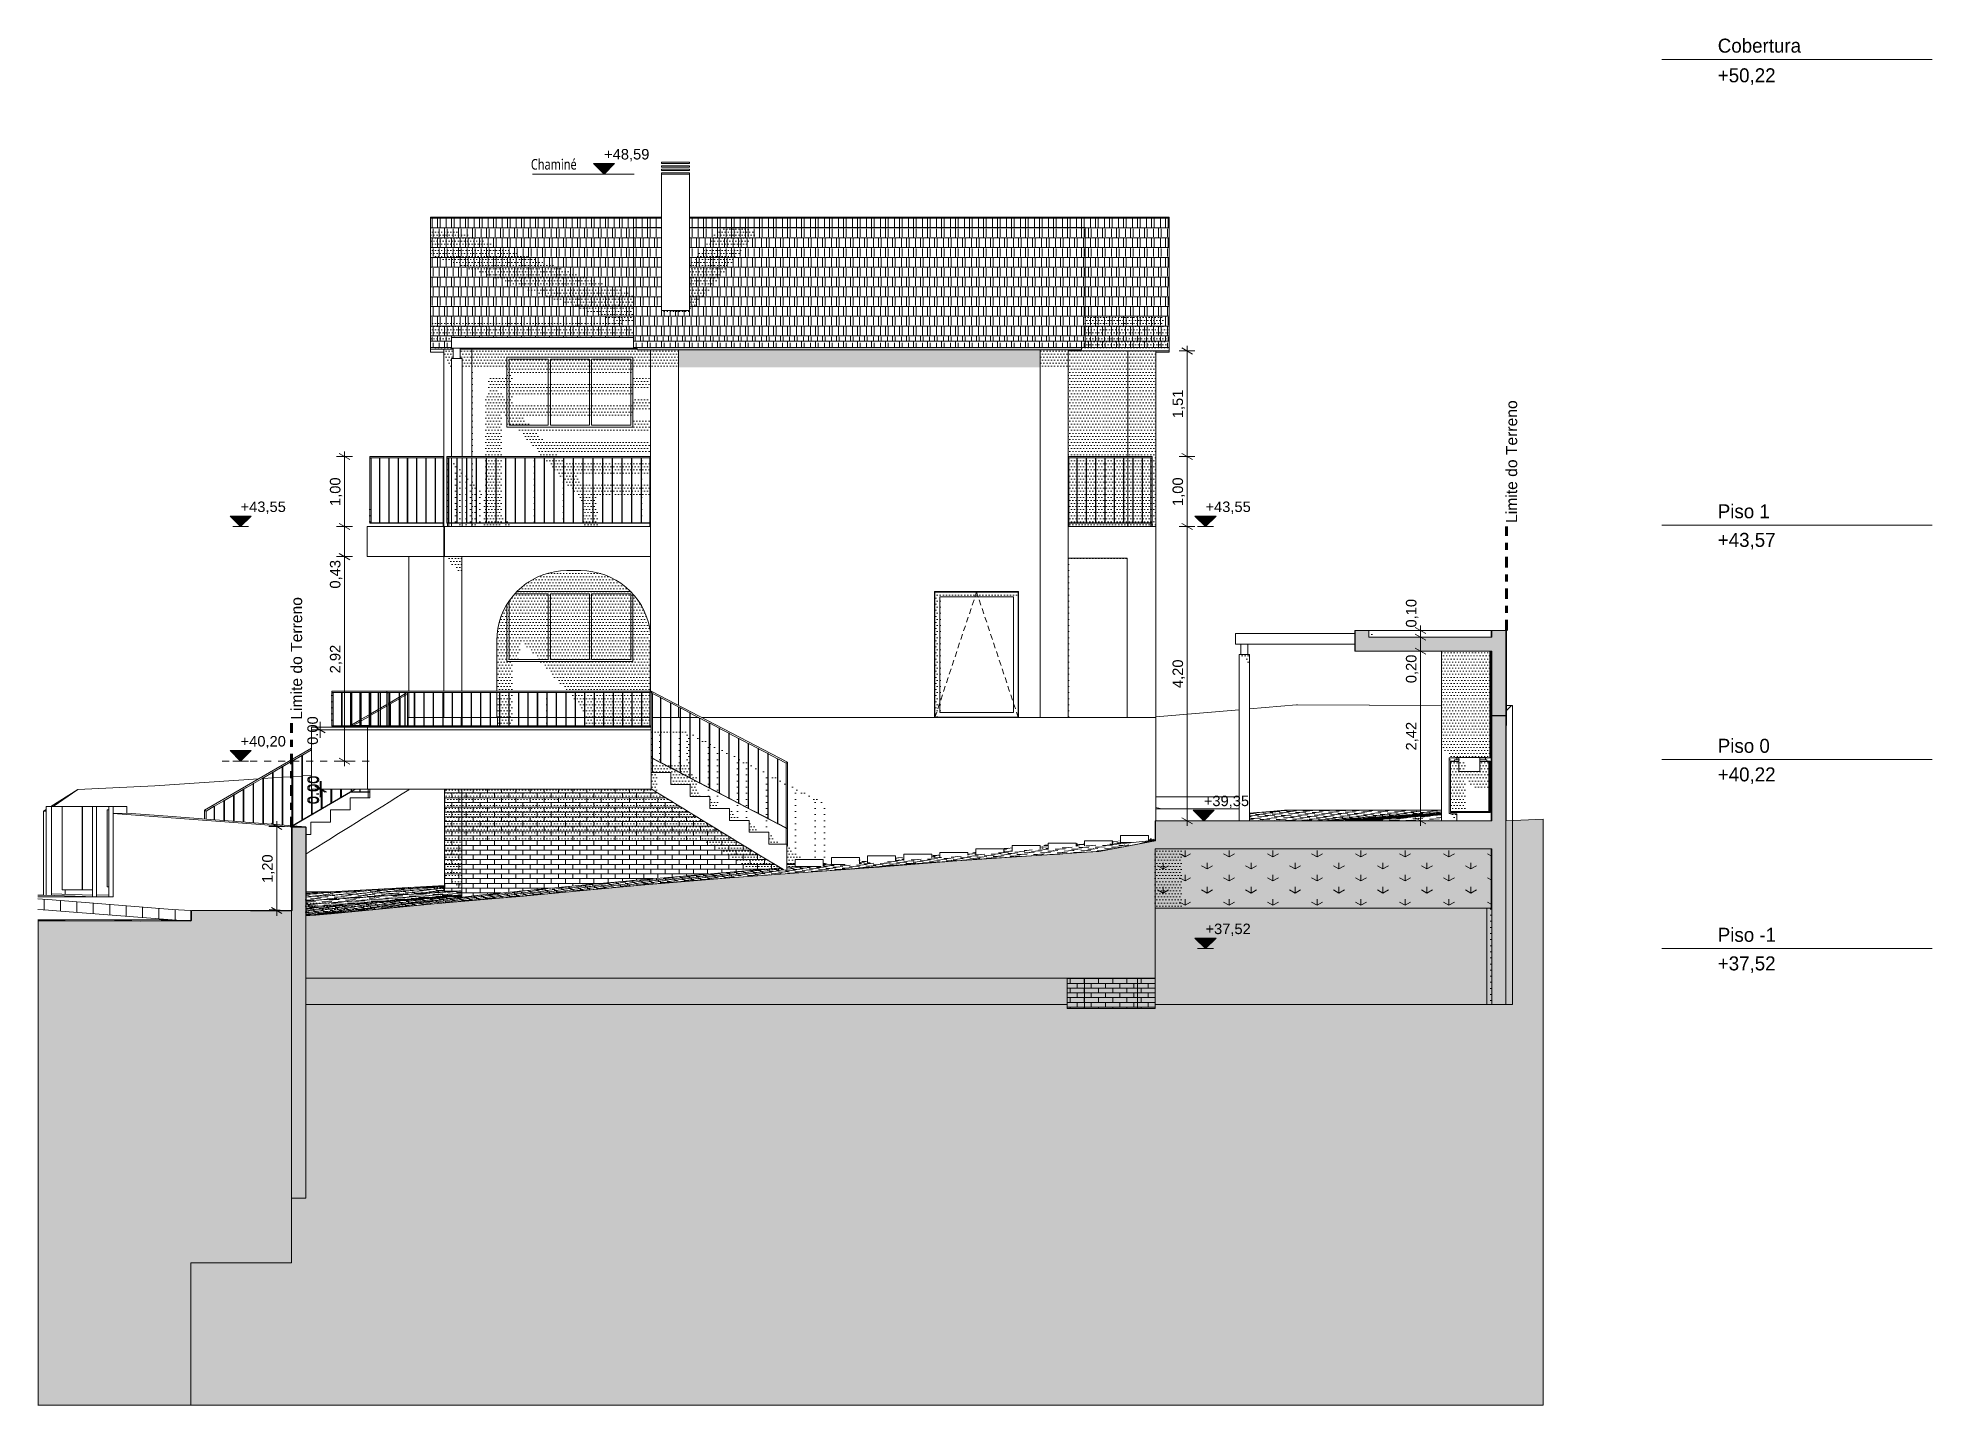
# Model space of a CAD drawing. Header units: metres. Extents: x -111189 to -108577, y -72951 to -72647.
# Drawn here: x -108830.1 to -108803.04, y -72951.18 to -72931.65 of the extents above; entities that cross this region are included whole.
import ezdxf

# ---------------------------------------------------------------- set-up
doc = ezdxf.new("R2010")
doc.units = ezdxf.units.M
doc.header["$MEASUREMENT"] = 0
doc.set_wipeout_variables(frame=1)
for name, pattern in [('Dot & Dashed Smaller', [0.36, 0.15, -0.09, 0.03, -0.09]), ('OTK - Traço Ponto', [0.2, 0.1, -0.05, 0, -0.05]), ('Short_Dash_X2', [0.1, 0.033333, -0.016667, 0.033333, -0.016667]), ('Wipeout_Contour', [1, 0, -1])]:
    doc.linetypes.add(name, pattern=pattern)
for name, color, linetype in [('00 - DESENHO 2D', 7, 'Continuous'), ('00 - TEXTO GERAL', 7, 'Continuous'), ('01 - TERRENO PROPOSTO', 7, 'Continuous'), ('02 - ESTRADAS', 7, 'Continuous'), ('02 - PASSEIOS', 7, 'Continuous'), ('03 - COBERTURA', 7, 'Continuous'), ('03 - LAJES', 7, 'Continuous'), ('04 - TECTO FALSO', 7, 'Continuous'), ('05 - PAREDES..35', 7, 'Continuous'), ('05 - PILAR', 7, 'Continuous'), ('05 - VIGA', 7, 'Continuous'), ('06 - ESCADAS _ GUARDAS', 7, 'Continuous'), ('06 - FORRA', 7, 'Continuous'), ('06 - GUARDA_CORRIMÃO', 7, 'Continuous'), ('07 - MUROS', 7, 'Continuous'), ('08 - EQUIPAMENTO FIXO', 7, 'Continuous'), ('12 - COTAS GERAIS', 7, 'Continuous')]:
    doc.layers.add(name, color=color, linetype=linetype)
doc.styles.add('ESTILO_GERADO_4', font='malgunsl.ttf', dxfattribs={"width": 0.8})
doc.styles.add('ESTILO_GERADO_7', font='')
doc.styles.add('ESTILO_GERADO_8', font='')
doc.styles.get('ESTILO_GERADO_7').set_extended_font_data('Helvetica')
doc.styles.get('ESTILO_GERADO_8').set_extended_font_data('OPTIAgency-Gothic')
doc.dimstyles.new('ESTILO_GERADO__5', dxfattribs={"dimtxt": 0.15, "dimasz": 0.114, "dimexe": 0.18, "dimexo": 0.0625, "dimgap": 0, "dimtad": 1, "dimzin": 0, "dimdsep": 46, "dimtxsty": 'ESTILO_GERADO_7', "dimblk": 'ARROWHEAD_2', "dimblk1": 'ARROWHEAD_2', "dimblk2": 'ARROWHEAD_2', "dimcen": 0.09, "dimse1": 1, "dimse2": 1, "dimclrd": 7, "dimclre": 7, "dimclrt": 7, "dimadec": 0, "dimazin": 0, "dimtfac": 1, "dimtdec": 4, "dimtmove": 0, "dimatfit": 3, "dimfxl": 1, "dimtolj": 1, "dimtzin": 0, "dimarcsym": 0})
pattern_1 = [(360, (-108649.912126, -72941.96242), (0.021783658, 0.043567315), [0, -0.043567315])]
pattern_2 = [(180, (-108791.8796, -72941.9624), (0, 0.6), []), (90, (-108791.8796, -72941.96242), (0.233942, 0), [])]

msp = doc.modelspace()

# ---------------------------------------------------------------- texts
at = {"layer": '00 - TEXTO GERAL', "color": 251, "linetype": 'Continuous', "lineweight": 9, "insert": (-108823.059, -72933.382), "char_height": 0.15, "attachment_point": 1, "style": 'ESTILO_GERADO_4'}
msp.add_mtext('\\A1;{\\pql;\\fMalgun Gothic Semilight|b0|i0|c0|p0;\\W0.800000;Chaminé}', dxfattribs=at)
at = {"layer": '00 - TEXTO GERAL', "color": 7, "linetype": 'Continuous', "lineweight": 5, "char_height": 0.16, "attachment_point": 1, "rotation": 90, "style": 'ESTILO_GERADO_7'}
for insert in [(-108809.13, -72938.58), (-108826.487, -72941.391)]:
    msp.add_mtext('\\A1;{\\pql;\\fHelvetica|b0|i0|c0|p0;\\W1.000000;Limite d\\fHelvetica|b0|i0|c0|p0;\\W1.000000;o Terreno}', dxfattribs=dict(at, insert=insert))

# ---------------------------------------------------------------- blocks, each defined once
blk = doc.blocks.new('Corte Elem_1489_1', base_point=(-108649.912, -72941.962))
at = {"layer": '06 - ESCADAS _ GUARDAS', "color": 251, "linetype": 'Continuous', "lineweight": 13}
blk.add_line((-108827.7, -72942.696), (-108827.7, -72942.812), dxfattribs=at)
blk = doc.blocks.new('Corte Elem_1490_1', base_point=(-108649.912, -72941.962))
at = {"layer": '06 - ESCADAS _ GUARDAS', "color": 251, "linetype": 'Continuous', "lineweight": 13}
for p, q in [((-108825.073, -72941.148), (-108824.941, -72941.071)), ((-108824.936, -72941.068), (-108824.859, -72941.024)), ((-108824.93, -72941.088), (-108824.925, -72941.085)), ((-108824.925, -72941.085), (-108824.859, -72941.047)), ((-108824.854, -72941.021), (-108824.823, -72941.002)), ((-108824.854, -72941.044), (-108824.822, -72941.025)), ((-108825.482, -72941.385), (-108825.371, -72941.321)), ((-108825.482, -72941.408), (-108825.371, -72941.344)), ((-108825.366, -72941.318), (-108825.351, -72941.309)), ((-108825.366, -72941.341), (-108825.351, -72941.332)), ((-108825.346, -72941.306), (-108825.24, -72941.245)), ((-108825.346, -72941.329), (-108825.344, -72941.328)), ((-108825.344, -72941.328), (-108825.24, -72941.268)), ((-108825.235, -72941.242), (-108825.214, -72941.23)), ((-108825.235, -72941.265), (-108825.214, -72941.253)), ((-108825.209, -72941.227), (-108825.116, -72941.173)), ((-108825.209, -72941.25), (-108825.205, -72941.247)), ((-108825.205, -72941.247), (-108825.116, -72941.196)), ((-108825.096, -72941.161), (-108825.078, -72941.15)), ((-108825.096, -72941.184), (-108825.078, -72941.174)), ((-108825.073, -72941.171), (-108825.07, -72941.169)), ((-108825.07, -72941.169), (-108825.065, -72941.166)), ((-108825.065, -72941.166), (-108824.941, -72941.094)), ((-108824.936, -72941.091), (-108824.93, -72941.088)), ((-108825.639, -72941.499), (-108825.63, -72941.494)), ((-108825.636, -72941.474), (-108825.634, -72941.473)), ((-108825.629, -72941.471), (-108825.624, -72941.467)), ((-108825.619, -72941.465), (-108825.503, -72941.397)), ((-108825.596, -72941.474), (-108825.503, -72941.42)), ((-108825.498, -72941.394), (-108825.487, -72941.388)), ((-108825.498, -72941.417), (-108825.489, -72941.412)), ((-108825.489, -72941.412), (-108825.487, -72941.411)), ((-108826.326, -72941.898), (-108826.321, -72941.896)), ((-108826.321, -72941.896), (-108826.194, -72941.822)), ((-108826.88, -72942.22), (-108826.75, -72942.144)), ((-108826.745, -72942.141), (-108826.74, -72942.139)), ((-108826.74, -72942.139), (-108826.611, -72942.064)), ((-108826.606, -72942.061), (-108826.601, -72942.058)), ((-108826.606, -72942.061), (-108826.606, -72942.061)), ((-108826.601, -72942.058), (-108826.472, -72941.983)), ((-108826.467, -72941.98), (-108826.466, -72941.979)), ((-108826.466, -72941.979), (-108826.461, -72941.977)), ((-108826.461, -72941.977), (-108826.333, -72941.902)), ((-108826.328, -72941.899), (-108826.326, -72941.898)), ((-108827.299, -72942.463), (-108827.167, -72942.386)), ((-108827.162, -72942.383), (-108827.159, -72942.382)), ((-108827.159, -72942.382), (-108827.028, -72942.306)), ((-108827.023, -72942.303), (-108827.02, -72942.301)), ((-108827.02, -72942.301), (-108826.889, -72942.225)), ((-108826.884, -72942.222), (-108826.88, -72942.22)), ((-108827.7, -72942.696), (-108827.584, -72942.628)), ((-108827.579, -72942.625), (-108827.578, -72942.625)), ((-108827.578, -72942.625), (-108827.445, -72942.548)), ((-108827.44, -72942.545), (-108827.438, -72942.544)), ((-108827.438, -72942.544), (-108827.306, -72942.467)), ((-108827.301, -72942.464), (-108827.299, -72942.463))]:
    blk.add_line(p, q, dxfattribs=at)
blk = doc.blocks.new('Corte Elem_1491_1', base_point=(-108649.912, -72941.962))
at = {"layer": '06 - ESCADAS _ GUARDAS', "linetype": 'Continuous', "lineweight": 13}
h = blk.add_hatch(dxfattribs=at)
h.set_pattern_fill('DOTS_0001', color=251, style=0, pattern_type=2)
h.set_pattern_definition(pattern_1)
h.paths.add_polyline_path([(-108821.322, -72941.521), (-108821.342, -72941.499), (-108821.342, -72941.932), (-108821.341, -72941.93), (-108821.322, -72941.94)])
h = blk.add_hatch(dxfattribs=at)
h.set_pattern_fill('DOTS_0001', color=251, style=0, pattern_type=2)
h.set_pattern_definition(pattern_1)
h.paths.add_polyline_path([(-108821.342, -72941.935), (-108821.342, -72942.146), (-108821.322, -72942.146), (-108821.322, -72941.946)])
at = {"layer": '06 - ESCADAS _ GUARDAS', "color": 7, "linetype": 'Continuous', "lineweight": 13}
for p, q in [((-108821.322, -72941.015), (-108821.322, -72941.94)), ((-108821.322, -72941.94), (-108821.322, -72941.946)), ((-108821.322, -72941.946), (-108821.322, -72942.146))]:
    blk.add_line(p, q, dxfattribs=at)
blk = doc.blocks.new('Corte Elem_1492_1', base_point=(-108649.912, -72941.962))
at = {"layer": '06 - GUARDA_CORRIMÃO', "color": 251, "linetype": 'Continuous', "lineweight": 13}
for p, q in [((-108825.636, -72941.474), (-108825.634, -72941.474)), ((-108825.63, -72941.494), (-108825.382, -72941.494)), ((-108825.629, -72941.474), (-108825.624, -72941.474)), ((-108825.619, -72941.474), (-108825.503, -72941.474)), ((-108825.498, -72941.474), (-108825.487, -72941.474)), ((-108825.482, -72941.474), (-108825.371, -72941.474)), ((-108825.374, -72941.485), (-108825.382, -72941.494)), ((-108825.362, -72941.474), (-108825.366, -72941.478)), ((-108825.366, -72941.474), (-108825.362, -72941.474))]:
    blk.add_line(p, q, dxfattribs=at)
blk = doc.blocks.new('Corte Elem_1493_1', base_point=(-108649.912, -72941.962))
at = {"layer": '05 - PAREDES..35', "linetype": 'Continuous', "lineweight": 13}
h = blk.add_hatch(dxfattribs=at)
h.set_pattern_fill('DOTS_0001', color=251, style=0, pattern_type=2)
h.set_pattern_definition(pattern_1)
h.paths.add_polyline_path([(-108820.952, -72941.186), (-108820.947, -72941.189), (-108820.947, -72938.962), (-108820.952, -72938.962)])
h = blk.add_hatch(dxfattribs=at)
h.set_pattern_fill('DOTS_0001', color=251, style=0, pattern_type=2)
h.set_pattern_definition(pattern_1)
h.paths.add_polyline_path([(-108815.384, -72938.962), (-108815.384, -72941.362), (-108815.379, -72941.362), (-108815.379, -72939.086), (-108815.377, -72939.088), (-108814.542, -72939.088), (-108814.542, -72939.082), (-108815.383, -72939.082), (-108815.383, -72938.962)])
h = blk.add_hatch(dxfattribs=at)
h.set_pattern_fill('DOTS_0001', color=251, style=0, pattern_type=2)
h.set_pattern_definition(pattern_1)
h.paths.add_polyline_path([(-108820.952, -72941.209), (-108820.952, -72941.362), (-108820.947, -72941.362), (-108820.947, -72941.211)])
at = {"layer": '05 - PAREDES..35', "color": 7, "linetype": 'Continuous', "lineweight": 13}
blk.add_line((-108815.384, -72938.962), (-108815.383, -72938.962), dxfattribs=at)
blk = doc.blocks.new('Corte Elem_1494_1', base_point=(-108649.912, -72941.962))
at = {"layer": '05 - PAREDES..35', "linetype": 'Continuous', "lineweight": 13}
h = blk.add_hatch(dxfattribs=at)
h.set_pattern_fill('DOTS_0001', color=251, style=0, pattern_type=2)
h.set_pattern_definition(pattern_1)
h.paths.add_polyline_path([(-108823.261, -72939.562), (-108821.634, -72939.562), (-108821.64, -72939.555), (-108821.704, -72939.496), (-108821.774, -72939.443), (-108821.847, -72939.396), (-108821.925, -72939.356), (-108822.005, -72939.323), (-108822.088, -72939.296), (-108822.173, -72939.278), (-108822.26, -72939.266), (-108822.347, -72939.262), (-108822.547, -72939.262), (-108822.634, -72939.266), (-108822.721, -72939.278), (-108822.806, -72939.296), (-108822.889, -72939.323), (-108822.97, -72939.356), (-108823.047, -72939.396), (-108823.121, -72939.443), (-108823.19, -72939.496), (-108823.254, -72939.555)])
h = blk.add_hatch(dxfattribs=at)
h.set_pattern_fill('DOTS_0001', color=251, style=0, pattern_type=2)
h.set_pattern_definition(pattern_1)
h.paths.add_polyline_path([(-108822.931, -72940.562), (-108822.551, -72940.982), (-108821.353, -72940.982), (-108821.353, -72940.262), (-108821.352, -72940.262), (-108821.352, -72940.166), (-108821.362, -72940.089), (-108821.381, -72940.004), (-108821.407, -72939.92), (-108821.441, -72939.84), (-108821.481, -72939.762), (-108821.528, -72939.689), (-108821.581, -72939.62), (-108821.601, -72939.598), (-108821.601, -72940.562)])
h = blk.add_hatch(dxfattribs=at)
h.set_pattern_fill('DOTS_0001', color=251, style=0, pattern_type=2)
h.set_pattern_definition(pattern_1)
h.paths.add_polyline_path([(-108823.547, -72940.262), (-108823.547, -72940.982), (-108823.314, -72940.982), (-108823.314, -72940.562), (-108823.401, -72940.562), (-108823.401, -72939.744), (-108823.413, -72939.762), (-108823.453, -72939.84), (-108823.487, -72939.92), (-108823.513, -72940.004), (-108823.532, -72940.089), (-108823.543, -72940.175)])
h = blk.add_hatch(dxfattribs=at)
h.set_pattern_fill('DOTS_0001', color=251, style=0, pattern_type=2)
h.set_pattern_definition(pattern_1)
h.paths.add_polyline_path([(-108823.314, -72941.002), (-108823.547, -72941.002), (-108823.547, -72941.362), (-108823.508, -72941.362), (-108823.508, -72941.005), (-108823.503, -72941.005), (-108823.503, -72941.362), (-108823.372, -72941.362), (-108823.372, -72941.005), (-108823.367, -72941.005), (-108823.367, -72941.362), (-108823.314, -72941.362)])
h = blk.add_hatch(dxfattribs=at)
h.set_pattern_fill('DOTS_0001', color=251, style=0, pattern_type=2)
h.set_pattern_definition(pattern_1)
h.paths.add_polyline_path([(-108821.362, -72941.002), (-108822.532, -72941.002), (-108822.426, -72941.12), (-108822.426, -72941.005), (-108822.421, -72941.005), (-108822.421, -72941.125), (-108822.386, -72941.164), (-108822.358, -72941.22), (-108822.322, -72941.3), (-108822.297, -72941.362), (-108822.291, -72941.362), (-108822.291, -72941.005), (-108822.286, -72941.005), (-108822.286, -72941.362), (-108822.156, -72941.362), (-108822.156, -72941.005), (-108822.151, -72941.005), (-108822.151, -72941.362), (-108822.021, -72941.362), (-108822.021, -72941.005), (-108822.016, -72941.005), (-108822.016, -72941.362), (-108821.885, -72941.362), (-108821.885, -72941.005), (-108821.88, -72941.005), (-108821.88, -72941.362), (-108821.75, -72941.362), (-108821.75, -72941.005), (-108821.745, -72941.005), (-108821.745, -72941.362), (-108821.615, -72941.362), (-108821.615, -72941.005), (-108821.61, -72941.005), (-108821.61, -72941.362), (-108821.48, -72941.362), (-108821.48, -72941.005), (-108821.475, -72941.005), (-108821.475, -72941.362), (-108821.362, -72941.362)])
blk = doc.blocks.new('Corte Elem_1495_1', base_point=(-108649.912, -72941.962))
at = {"layer": '03 - LAJES', "linetype": 'Continuous', "lineweight": 13}
h = blk.add_hatch(dxfattribs=at)
h.set_pattern_fill('DOTS_0001', color=251, style=0, pattern_type=2)
h.set_pattern_definition(pattern_1)
h.paths.add_polyline_path([(-108820.952, -72938.762), (-108820.952, -72938.962), (-108820.947, -72938.962), (-108820.947, -72938.762)])
blk = doc.blocks.new('*X2180', base_point=(-108649.912, -72941.962))
at = {"layer": '05 - PAREDES..35', "color": 251, "linetype": 'Continuous', "lineweight": 13}
for p, q in [((-108824.492, -72934.226), (-108824.092, -72934.226)), ((-108824.467, -72934.354), (-108824.467, -72934.238)), ((-108824.455, -72934.214), (-108824.455, -72934.21)), ((-108824.392, -72934.366), (-108824.392, -72934.226)), ((-108824.367, -72934.214), (-108824.367, -72934.21)), ((-108824.355, -72934.354), (-108824.355, -72934.238)), ((-108824.292, -72934.226), (-108824.292, -72934.21)), ((-108824.267, -72934.354), (-108824.267, -72934.238)), ((-108824.255, -72934.214), (-108824.255, -72934.21)), ((-108824.192, -72934.366), (-108824.192, -72934.226)), ((-108824.167, -72934.214), (-108824.167, -72934.21)), ((-108824.155, -72934.354), (-108824.155, -72934.238)), ((-108824.092, -72934.21), (-108824.092, -72934.226)), ((-108824.092, -72934.226), (-108823.692, -72934.226)), ((-108824.067, -72934.354), (-108824.067, -72934.238)), ((-108824.055, -72934.214), (-108824.055, -72934.21)), ((-108823.992, -72934.366), (-108823.992, -72934.226)), ((-108823.967, -72934.214), (-108823.967, -72934.21)), ((-108823.955, -72934.354), (-108823.955, -72934.238)), ((-108823.892, -72934.226), (-108823.892, -72934.21)), ((-108823.867, -72934.354), (-108823.867, -72934.238)), ((-108823.855, -72934.214), (-108823.855, -72934.21)), ((-108823.792, -72934.366), (-108823.792, -72934.226)), ((-108823.767, -72934.214), (-108823.767, -72934.21)), ((-108823.755, -72934.354), (-108823.755, -72934.238)), ((-108823.692, -72934.21), (-108823.692, -72934.226)), ((-108823.692, -72934.226), (-108823.292, -72934.226)), ((-108823.667, -72934.354), (-108823.667, -72934.238)), ((-108823.655, -72934.214), (-108823.655, -72934.21)), ((-108823.592, -72934.366), (-108823.592, -72934.226)), ((-108823.567, -72934.214), (-108823.567, -72934.21)), ((-108823.555, -72934.354), (-108823.555, -72934.238)), ((-108823.492, -72934.226), (-108823.492, -72934.21)), ((-108823.467, -72934.354), (-108823.467, -72934.238)), ((-108823.455, -72934.214), (-108823.455, -72934.21)), ((-108823.392, -72934.366), (-108823.392, -72934.226)), ((-108823.367, -72934.214), (-108823.367, -72934.21)), ((-108823.355, -72934.354), (-108823.355, -72934.238)), ((-108823.292, -72934.21), (-108823.292, -72934.226)), ((-108823.292, -72934.226), (-108822.892, -72934.226)), ((-108823.267, -72934.354), (-108823.267, -72934.238)), ((-108823.255, -72934.214), (-108823.255, -72934.21)), ((-108823.192, -72934.366), (-108823.192, -72934.226)), ((-108823.167, -72934.214), (-108823.167, -72934.21)), ((-108823.155, -72934.354), (-108823.155, -72934.238)), ((-108823.092, -72934.226), (-108823.092, -72934.21)), ((-108823.067, -72934.354), (-108823.067, -72934.238)), ((-108823.055, -72934.214), (-108823.055, -72934.21)), ((-108822.992, -72934.366), (-108822.992, -72934.226)), ((-108822.967, -72934.214), (-108822.967, -72934.21)), ((-108822.955, -72934.354), (-108822.955, -72934.238)), ((-108822.892, -72934.21), (-108822.892, -72934.226)), ((-108822.892, -72934.226), (-108822.492, -72934.226)), ((-108822.867, -72934.354), (-108822.867, -72934.238)), ((-108822.855, -72934.214), (-108822.855, -72934.21)), ((-108822.792, -72934.366), (-108822.792, -72934.226)), ((-108822.767, -72934.214), (-108822.767, -72934.21)), ((-108822.755, -72934.354), (-108822.755, -72934.238)), ((-108822.692, -72934.226), (-108822.692, -72934.21)), ((-108822.667, -72934.354), (-108822.667, -72934.238)), ((-108822.655, -72934.214), (-108822.655, -72934.21)), ((-108822.592, -72934.366), (-108822.592, -72934.226)), ((-108822.567, -72934.214), (-108822.567, -72934.21)), ((-108822.555, -72934.354), (-108822.555, -72934.238)), ((-108822.492, -72934.21), (-108822.492, -72934.226)), ((-108822.492, -72934.226), (-108822.092, -72934.226)), ((-108822.467, -72934.354), (-108822.467, -72934.238)), ((-108822.455, -72934.214), (-108822.455, -72934.21)), ((-108822.392, -72934.366), (-108822.392, -72934.226)), ((-108822.367, -72934.214), (-108822.367, -72934.21)), ((-108822.355, -72934.354), (-108822.355, -72934.238)), ((-108822.292, -72934.226), (-108822.292, -72934.21)), ((-108822.267, -72934.354), (-108822.267, -72934.238)), ((-108822.255, -72934.214), (-108822.255, -72934.21)), ((-108822.192, -72934.366), (-108822.192, -72934.226)), ((-108822.167, -72934.214), (-108822.167, -72934.21)), ((-108822.155, -72934.354), (-108822.155, -72934.238)), ((-108822.092, -72934.21), (-108822.092, -72934.226)), ((-108822.092, -72934.226), (-108821.692, -72934.226)), ((-108822.067, -72934.354), (-108822.067, -72934.238)), ((-108822.055, -72934.214), (-108822.055, -72934.21)), ((-108821.992, -72934.366), (-108821.992, -72934.226)), ((-108821.967, -72934.214), (-108821.967, -72934.21)), ((-108821.955, -72934.354), (-108821.955, -72934.238)), ((-108821.892, -72934.226), (-108821.892, -72934.21)), ((-108821.867, -72934.354), (-108821.867, -72934.238)), ((-108821.855, -72934.214), (-108821.855, -72934.21)), ((-108821.792, -72934.366), (-108821.792, -72934.226)), ((-108821.767, -72934.214), (-108821.767, -72934.21)), ((-108821.755, -72934.354), (-108821.755, -72934.238)), ((-108821.692, -72934.21), (-108821.692, -72934.226)), ((-108821.692, -72934.226), (-108821.292, -72934.226)), ((-108821.667, -72934.354), (-108821.667, -72934.238)), ((-108821.655, -72934.214), (-108821.655, -72934.21)), ((-108821.592, -72934.362), (-108821.592, -72934.226)), ((-108821.567, -72934.214), (-108821.567, -72934.21)), ((-108821.555, -72934.354), (-108821.555, -72934.238)), ((-108821.492, -72934.226), (-108821.492, -72934.21)), ((-108821.467, -72934.354), (-108821.467, -72934.238)), ((-108821.455, -72934.214), (-108821.455, -72934.21)), ((-108821.392, -72934.362), (-108821.392, -72934.226)), ((-108821.367, -72934.214), (-108821.367, -72934.21)), ((-108821.355, -72934.354), (-108821.355, -72934.238)), ((-108821.292, -72934.21), (-108821.292, -72934.226)), ((-108821.292, -72934.226), (-108821.192, -72934.226)), ((-108821.267, -72934.354), (-108821.267, -72934.238)), ((-108821.255, -72934.214), (-108821.255, -72934.21)), ((-108824.092, -72934.366), (-108824.492, -72934.366)), ((-108824.455, -72934.392), (-108824.455, -72934.378)), ((-108824.367, -72934.392), (-108824.367, -72934.378)), ((-108824.292, -72934.392), (-108824.292, -72934.366)), ((-108824.255, -72934.392), (-108824.255, -72934.378)), ((-108824.167, -72934.392), (-108824.167, -72934.378)), ((-108823.692, -72934.366), (-108824.092, -72934.366)), ((-108824.092, -72934.366), (-108824.092, -72934.392)), ((-108824.055, -72934.392), (-108824.055, -72934.378)), ((-108823.967, -72934.392), (-108823.967, -72934.378)), ((-108823.892, -72934.392), (-108823.892, -72934.366)), ((-108823.855, -72934.392), (-108823.855, -72934.378)), ((-108823.767, -72934.392), (-108823.767, -72934.378)), ((-108823.292, -72934.366), (-108823.692, -72934.366)), ((-108823.692, -72934.366), (-108823.692, -72934.392)), ((-108823.655, -72934.392), (-108823.655, -72934.378)), ((-108823.567, -72934.392), (-108823.567, -72934.378)), ((-108823.492, -72934.392), (-108823.492, -72934.366)), ((-108823.455, -72934.392), (-108823.455, -72934.378)), ((-108823.367, -72934.392), (-108823.367, -72934.378)), ((-108822.892, -72934.366), (-108823.292, -72934.366)), ((-108823.292, -72934.366), (-108823.292, -72934.392)), ((-108823.255, -72934.392), (-108823.255, -72934.378)), ((-108823.167, -72934.392), (-108823.167, -72934.378)), ((-108823.092, -72934.392), (-108823.092, -72934.366)), ((-108823.055, -72934.392), (-108823.055, -72934.378)), ((-108822.967, -72934.392), (-108822.967, -72934.378)), ((-108822.492, -72934.366), (-108822.892, -72934.366)), ((-108822.892, -72934.366), (-108822.892, -72934.392)), ((-108822.855, -72934.392), (-108822.855, -72934.378)), ((-108822.767, -72934.392), (-108822.767, -72934.378)), ((-108822.692, -72934.392), (-108822.692, -72934.366)), ((-108822.655, -72934.392), (-108822.655, -72934.378)), ((-108822.567, -72934.392), (-108822.567, -72934.378)), ((-108822.092, -72934.366), (-108822.492, -72934.366)), ((-108822.492, -72934.366), (-108822.492, -72934.392)), ((-108822.455, -72934.392), (-108822.455, -72934.378)), ((-108822.367, -72934.392), (-108822.367, -72934.378)), ((-108822.292, -72934.392), (-108822.292, -72934.366)), ((-108822.255, -72934.392), (-108822.255, -72934.378)), ((-108822.167, -72934.392), (-108822.167, -72934.378)), ((-108821.692, -72934.366), (-108822.092, -72934.366)), ((-108822.092, -72934.366), (-108822.092, -72934.392)), ((-108822.055, -72934.392), (-108822.055, -72934.378)), ((-108821.967, -72934.392), (-108821.967, -72934.378)), ((-108821.892, -72934.392), (-108821.892, -72934.366)), ((-108821.855, -72934.392), (-108821.855, -72934.378)), ((-108821.767, -72934.392), (-108821.767, -72934.378)), ((-108821.592, -72934.366), (-108821.692, -72934.366)), ((-108821.692, -72934.366), (-108821.692, -72934.392)), ((-108821.655, -72934.392), (-108821.655, -72934.378))]:
    blk.add_line(p, q, dxfattribs=at)
blk = doc.blocks.new('*X2181', base_point=(-108649.912, -72941.962))
at = {"layer": '05 - PAREDES..35', "color": 7, "linetype": 'Continuous', "lineweight": 13}
for p, q in [((-108824.492, -72934.506), (-108824.092, -72934.506)), ((-108824.467, -72934.634), (-108824.467, -72934.518)), ((-108824.455, -72934.494), (-108824.455, -72934.392)), ((-108824.392, -72934.646), (-108824.392, -72934.506)), ((-108824.367, -72934.494), (-108824.367, -72934.392)), ((-108824.355, -72934.634), (-108824.355, -72934.518)), ((-108824.292, -72934.506), (-108824.292, -72934.392)), ((-108824.267, -72934.634), (-108824.267, -72934.518)), ((-108824.255, -72934.494), (-108824.255, -72934.392)), ((-108824.192, -72934.646), (-108824.192, -72934.506)), ((-108824.167, -72934.494), (-108824.167, -72934.392)), ((-108824.155, -72934.634), (-108824.155, -72934.518)), ((-108824.092, -72934.392), (-108824.092, -72934.506)), ((-108824.092, -72934.506), (-108823.692, -72934.506)), ((-108824.067, -72934.634), (-108824.067, -72934.518)), ((-108824.055, -72934.494), (-108824.055, -72934.392)), ((-108823.992, -72934.646), (-108823.992, -72934.506)), ((-108823.967, -72934.494), (-108823.967, -72934.392)), ((-108823.955, -72934.634), (-108823.955, -72934.518)), ((-108823.892, -72934.506), (-108823.892, -72934.392)), ((-108823.867, -72934.634), (-108823.867, -72934.518)), ((-108823.855, -72934.494), (-108823.855, -72934.392)), ((-108823.792, -72934.646), (-108823.792, -72934.506)), ((-108823.767, -72934.494), (-108823.767, -72934.392)), ((-108823.755, -72934.634), (-108823.755, -72934.518)), ((-108823.692, -72934.392), (-108823.692, -72934.506)), ((-108823.692, -72934.506), (-108823.292, -72934.506)), ((-108823.667, -72934.634), (-108823.667, -72934.518)), ((-108823.655, -72934.494), (-108823.655, -72934.392)), ((-108823.592, -72934.646), (-108823.592, -72934.506)), ((-108823.567, -72934.494), (-108823.567, -72934.392)), ((-108823.555, -72934.634), (-108823.555, -72934.518)), ((-108823.492, -72934.506), (-108823.492, -72934.392)), ((-108823.467, -72934.634), (-108823.467, -72934.518)), ((-108823.455, -72934.494), (-108823.455, -72934.392)), ((-108823.392, -72934.646), (-108823.392, -72934.506)), ((-108823.367, -72934.494), (-108823.367, -72934.392)), ((-108823.355, -72934.634), (-108823.355, -72934.518)), ((-108823.292, -72934.392), (-108823.292, -72934.506)), ((-108823.292, -72934.506), (-108822.892, -72934.506)), ((-108823.267, -72934.634), (-108823.267, -72934.518)), ((-108823.255, -72934.494), (-108823.255, -72934.392)), ((-108823.192, -72934.646), (-108823.192, -72934.506)), ((-108823.167, -72934.494), (-108823.167, -72934.392)), ((-108823.155, -72934.634), (-108823.155, -72934.518)), ((-108823.092, -72934.506), (-108823.092, -72934.392)), ((-108823.067, -72934.634), (-108823.067, -72934.518)), ((-108823.055, -72934.494), (-108823.055, -72934.392)), ((-108822.992, -72934.646), (-108822.992, -72934.506)), ((-108822.967, -72934.494), (-108822.967, -72934.392)), ((-108822.955, -72934.634), (-108822.955, -72934.518)), ((-108822.892, -72934.392), (-108822.892, -72934.506)), ((-108822.892, -72934.506), (-108822.492, -72934.506)), ((-108822.867, -72934.634), (-108822.867, -72934.518)), ((-108822.855, -72934.494), (-108822.855, -72934.392)), ((-108822.792, -72934.646), (-108822.792, -72934.506)), ((-108822.767, -72934.494), (-108822.767, -72934.392)), ((-108822.755, -72934.634), (-108822.755, -72934.518)), ((-108822.692, -72934.506), (-108822.692, -72934.392)), ((-108822.667, -72934.634), (-108822.667, -72934.518)), ((-108822.655, -72934.494), (-108822.655, -72934.392)), ((-108822.592, -72934.646), (-108822.592, -72934.506)), ((-108822.567, -72934.494), (-108822.567, -72934.392)), ((-108822.555, -72934.634), (-108822.555, -72934.518)), ((-108822.492, -72934.392), (-108822.492, -72934.506)), ((-108822.492, -72934.506), (-108822.092, -72934.506)), ((-108822.467, -72934.634), (-108822.467, -72934.518)), ((-108822.455, -72934.494), (-108822.455, -72934.392)), ((-108822.392, -72934.646), (-108822.392, -72934.506)), ((-108822.367, -72934.494), (-108822.367, -72934.392)), ((-108822.355, -72934.634), (-108822.355, -72934.518)), ((-108822.292, -72934.506), (-108822.292, -72934.392)), ((-108822.267, -72934.634), (-108822.267, -72934.518)), ((-108822.255, -72934.494), (-108822.255, -72934.392)), ((-108822.192, -72934.646), (-108822.192, -72934.506)), ((-108822.167, -72934.494), (-108822.167, -72934.392)), ((-108822.155, -72934.634), (-108822.155, -72934.518)), ((-108822.092, -72934.392), (-108822.092, -72934.506)), ((-108822.092, -72934.506), (-108821.692, -72934.506)), ((-108822.067, -72934.634), (-108822.067, -72934.518)), ((-108822.055, -72934.494), (-108822.055, -72934.392)), ((-108821.992, -72934.646), (-108821.992, -72934.506)), ((-108821.967, -72934.494), (-108821.967, -72934.392)), ((-108821.955, -72934.634), (-108821.955, -72934.518)), ((-108821.892, -72934.506), (-108821.892, -72934.392)), ((-108821.867, -72934.634), (-108821.867, -72934.518)), ((-108821.855, -72934.494), (-108821.855, -72934.392)), ((-108821.792, -72934.646), (-108821.792, -72934.506)), ((-108821.767, -72934.494), (-108821.767, -72934.392)), ((-108821.755, -72934.634), (-108821.755, -72934.518)), ((-108821.692, -72934.392), (-108821.692, -72934.506)), ((-108821.692, -72934.506), (-108821.592, -72934.506)), ((-108821.667, -72934.634), (-108821.667, -72934.518)), ((-108821.655, -72934.494), (-108821.655, -72934.392)), ((-108824.092, -72934.646), (-108824.492, -72934.646)), ((-108824.492, -72934.646), (-108824.492, -72934.787)), ((-108824.492, -72934.787), (-108824.092, -72934.787)), ((-108824.467, -72934.915), (-108824.467, -72934.799)), ((-108824.455, -72934.775), (-108824.455, -72934.658)), ((-108824.392, -72934.927), (-108824.392, -72934.787)), ((-108824.367, -72934.775), (-108824.367, -72934.658)), ((-108824.355, -72934.915), (-108824.355, -72934.799)), ((-108824.292, -72934.787), (-108824.292, -72934.646)), ((-108824.267, -72934.915), (-108824.267, -72934.799)), ((-108824.255, -72934.775), (-108824.255, -72934.658)), ((-108824.192, -72934.927), (-108824.192, -72934.787)), ((-108824.167, -72934.775), (-108824.167, -72934.658)), ((-108824.155, -72934.915), (-108824.155, -72934.799)), ((-108823.692, -72934.646), (-108824.092, -72934.646)), ((-108824.092, -72934.646), (-108824.092, -72934.787)), ((-108824.092, -72934.787), (-108823.692, -72934.787)), ((-108824.067, -72934.915), (-108824.067, -72934.799)), ((-108824.055, -72934.775), (-108824.055, -72934.658)), ((-108823.992, -72934.927), (-108823.992, -72934.787)), ((-108823.967, -72934.775), (-108823.967, -72934.658)), ((-108823.955, -72934.915), (-108823.955, -72934.799)), ((-108823.892, -72934.787), (-108823.892, -72934.646)), ((-108823.867, -72934.915), (-108823.867, -72934.799)), ((-108823.855, -72934.775), (-108823.855, -72934.658)), ((-108823.792, -72934.927), (-108823.792, -72934.787)), ((-108823.767, -72934.775), (-108823.767, -72934.658)), ((-108823.755, -72934.915), (-108823.755, -72934.799)), ((-108823.292, -72934.646), (-108823.692, -72934.646)), ((-108823.692, -72934.646), (-108823.692, -72934.787)), ((-108823.692, -72934.787), (-108823.292, -72934.787)), ((-108823.667, -72934.915), (-108823.667, -72934.799)), ((-108823.655, -72934.775), (-108823.655, -72934.658)), ((-108823.592, -72934.927), (-108823.592, -72934.787)), ((-108823.567, -72934.775), (-108823.567, -72934.658)), ((-108823.555, -72934.915), (-108823.555, -72934.799)), ((-108823.492, -72934.787), (-108823.492, -72934.646)), ((-108823.467, -72934.915), (-108823.467, -72934.799)), ((-108823.455, -72934.775), (-108823.455, -72934.658)), ((-108823.392, -72934.927), (-108823.392, -72934.787)), ((-108823.367, -72934.775), (-108823.367, -72934.658)), ((-108823.355, -72934.915), (-108823.355, -72934.799)), ((-108822.892, -72934.646), (-108823.292, -72934.646)), ((-108823.292, -72934.646), (-108823.292, -72934.787)), ((-108823.292, -72934.787), (-108822.892, -72934.787)), ((-108823.267, -72934.915), (-108823.267, -72934.799)), ((-108823.255, -72934.775), (-108823.255, -72934.658)), ((-108823.192, -72934.927), (-108823.192, -72934.787)), ((-108823.167, -72934.775), (-108823.167, -72934.658)), ((-108823.155, -72934.915), (-108823.155, -72934.799)), ((-108823.092, -72934.787), (-108823.092, -72934.646)), ((-108823.067, -72934.915), (-108823.067, -72934.799)), ((-108823.055, -72934.775), (-108823.055, -72934.658)), ((-108822.992, -72934.927), (-108822.992, -72934.787)), ((-108822.967, -72934.775), (-108822.967, -72934.658)), ((-108822.955, -72934.915), (-108822.955, -72934.799)), ((-108822.492, -72934.646), (-108822.892, -72934.646)), ((-108822.892, -72934.646), (-108822.892, -72934.787)), ((-108822.892, -72934.787), (-108822.492, -72934.787)), ((-108822.867, -72934.915), (-108822.867, -72934.799)), ((-108822.855, -72934.775), (-108822.855, -72934.658)), ((-108822.792, -72934.927), (-108822.792, -72934.787)), ((-108822.767, -72934.775), (-108822.767, -72934.658)), ((-108822.755, -72934.915), (-108822.755, -72934.799)), ((-108822.692, -72934.787), (-108822.692, -72934.646)), ((-108822.667, -72934.915), (-108822.667, -72934.799)), ((-108822.655, -72934.775), (-108822.655, -72934.658)), ((-108822.592, -72934.927), (-108822.592, -72934.787)), ((-108822.567, -72934.775), (-108822.567, -72934.658)), ((-108822.555, -72934.915), (-108822.555, -72934.799)), ((-108822.092, -72934.646), (-108822.492, -72934.646)), ((-108822.492, -72934.646), (-108822.492, -72934.787)), ((-108822.492, -72934.787), (-108822.092, -72934.787)), ((-108822.467, -72934.915), (-108822.467, -72934.799)), ((-108822.455, -72934.775), (-108822.455, -72934.658)), ((-108822.392, -72934.927), (-108822.392, -72934.787)), ((-108822.367, -72934.775), (-108822.367, -72934.658)), ((-108822.355, -72934.915), (-108822.355, -72934.799)), ((-108822.292, -72934.787), (-108822.292, -72934.646)), ((-108822.267, -72934.915), (-108822.267, -72934.799)), ((-108822.255, -72934.775), (-108822.255, -72934.658)), ((-108822.192, -72934.927), (-108822.192, -72934.787)), ((-108822.167, -72934.775), (-108822.167, -72934.658)), ((-108822.155, -72934.915), (-108822.155, -72934.799)), ((-108821.692, -72934.646), (-108822.092, -72934.646)), ((-108822.092, -72934.646), (-108822.092, -72934.787)), ((-108822.092, -72934.787), (-108821.692, -72934.787)), ((-108822.067, -72934.915), (-108822.067, -72934.799)), ((-108822.055, -72934.775), (-108822.055, -72934.658)), ((-108821.992, -72934.927), (-108821.992, -72934.787)), ((-108821.967, -72934.775), (-108821.967, -72934.658)), ((-108821.955, -72934.915), (-108821.955, -72934.799)), ((-108821.892, -72934.787), (-108821.892, -72934.646)), ((-108821.867, -72934.915), (-108821.867, -72934.799)), ((-108821.855, -72934.775), (-108821.855, -72934.658)), ((-108821.792, -72934.927), (-108821.792, -72934.787)), ((-108821.767, -72934.775), (-108821.767, -72934.658)), ((-108821.755, -72934.915), (-108821.755, -72934.799)), ((-108821.592, -72934.646), (-108821.692, -72934.646)), ((-108821.692, -72934.646), (-108821.692, -72934.787)), ((-108821.692, -72934.787), (-108821.592, -72934.787)), ((-108821.667, -72934.915), (-108821.667, -72934.799)), ((-108821.655, -72934.775), (-108821.655, -72934.658)), ((-108824.092, -72934.927), (-108824.492, -72934.927)), ((-108824.492, -72934.927), (-108824.492, -72935.067)), ((-108824.492, -72935.067), (-108824.092, -72935.067)), ((-108824.467, -72935.195), (-108824.467, -72935.079)), ((-108824.455, -72935.055), (-108824.455, -72934.939)), ((-108824.392, -72935.207), (-108824.392, -72935.067)), ((-108824.367, -72935.055), (-108824.367, -72934.939)), ((-108824.355, -72935.195), (-108824.355, -72935.079)), ((-108824.292, -72935.067), (-108824.292, -72934.927)), ((-108824.267, -72935.195), (-108824.267, -72935.079)), ((-108824.255, -72935.055), (-108824.255, -72934.939)), ((-108824.192, -72935.207), (-108824.192, -72935.067)), ((-108824.167, -72935.055), (-108824.167, -72934.939)), ((-108824.155, -72935.195), (-108824.155, -72935.079)), ((-108823.692, -72934.927), (-108824.092, -72934.927)), ((-108824.092, -72934.927), (-108824.092, -72935.067)), ((-108824.092, -72935.067), (-108823.692, -72935.067)), ((-108824.067, -72935.195), (-108824.067, -72935.079)), ((-108824.055, -72935.055), (-108824.055, -72934.939)), ((-108823.992, -72935.207), (-108823.992, -72935.067)), ((-108823.967, -72935.055), (-108823.967, -72934.939)), ((-108823.955, -72935.195), (-108823.955, -72935.079)), ((-108823.892, -72935.067), (-108823.892, -72934.927)), ((-108823.867, -72935.195), (-108823.867, -72935.079)), ((-108823.855, -72935.055), (-108823.855, -72934.939)), ((-108823.792, -72935.207), (-108823.792, -72935.067)), ((-108823.767, -72935.055), (-108823.767, -72934.939)), ((-108823.755, -72935.195), (-108823.755, -72935.079)), ((-108823.292, -72934.927), (-108823.692, -72934.927)), ((-108823.692, -72934.927), (-108823.692, -72935.067)), ((-108823.692, -72935.067), (-108823.292, -72935.067)), ((-108823.667, -72935.195), (-108823.667, -72935.079)), ((-108823.655, -72935.055), (-108823.655, -72934.939)), ((-108823.592, -72935.207), (-108823.592, -72935.067)), ((-108823.567, -72935.055), (-108823.567, -72934.939)), ((-108823.555, -72935.195), (-108823.555, -72935.079)), ((-108823.492, -72935.067), (-108823.492, -72934.927)), ((-108823.467, -72935.195), (-108823.467, -72935.079)), ((-108823.455, -72935.055), (-108823.455, -72934.939)), ((-108823.392, -72935.207), (-108823.392, -72935.067)), ((-108823.367, -72935.055), (-108823.367, -72934.939)), ((-108823.355, -72935.195), (-108823.355, -72935.079)), ((-108822.892, -72934.927), (-108823.292, -72934.927)), ((-108823.292, -72934.927), (-108823.292, -72935.067)), ((-108823.292, -72935.067), (-108822.892, -72935.067)), ((-108823.267, -72935.195), (-108823.267, -72935.079)), ((-108823.255, -72935.055), (-108823.255, -72934.939)), ((-108823.192, -72935.207), (-108823.192, -72935.067)), ((-108823.167, -72935.055), (-108823.167, -72934.939)), ((-108823.155, -72935.195), (-108823.155, -72935.079)), ((-108823.092, -72935.067), (-108823.092, -72934.927)), ((-108823.067, -72935.195), (-108823.067, -72935.079)), ((-108823.055, -72935.055), (-108823.055, -72934.939)), ((-108822.992, -72935.207), (-108822.992, -72935.067)), ((-108822.967, -72935.055), (-108822.967, -72934.939)), ((-108822.955, -72935.195), (-108822.955, -72935.079)), ((-108822.492, -72934.927), (-108822.892, -72934.927)), ((-108822.892, -72934.927), (-108822.892, -72935.067)), ((-108822.892, -72935.067), (-108822.492, -72935.067)), ((-108822.867, -72935.195), (-108822.867, -72935.079)), ((-108822.855, -72935.055), (-108822.855, -72934.939)), ((-108822.792, -72935.207), (-108822.792, -72935.067)), ((-108822.767, -72935.055), (-108822.767, -72934.939)), ((-108822.755, -72935.195), (-108822.755, -72935.079)), ((-108822.692, -72935.067), (-108822.692, -72934.927)), ((-108822.667, -72935.195), (-108822.667, -72935.079)), ((-108822.655, -72935.055), (-108822.655, -72934.939)), ((-108822.592, -72935.207), (-108822.592, -72935.067)), ((-108822.567, -72935.055), (-108822.567, -72934.939)), ((-108822.555, -72935.195), (-108822.555, -72935.079)), ((-108822.092, -72934.927), (-108822.492, -72934.927)), ((-108822.492, -72934.927), (-108822.492, -72935.067)), ((-108822.492, -72935.067), (-108822.092, -72935.067)), ((-108822.467, -72935.195), (-108822.467, -72935.079)), ((-108822.455, -72935.055), (-108822.455, -72934.939)), ((-108822.392, -72935.207), (-108822.392, -72935.067)), ((-108822.367, -72935.055), (-108822.367, -72934.939)), ((-108822.355, -72935.195), (-108822.355, -72935.079)), ((-108822.292, -72935.067), (-108822.292, -72934.927)), ((-108822.267, -72935.195), (-108822.267, -72935.079)), ((-108822.255, -72935.055), (-108822.255, -72934.939)), ((-108822.192, -72935.207), (-108822.192, -72935.067)), ((-108822.167, -72935.055), (-108822.167, -72934.939)), ((-108822.155, -72935.195), (-108822.155, -72935.079)), ((-108821.692, -72934.927), (-108822.092, -72934.927)), ((-108822.092, -72934.927), (-108822.092, -72935.067)), ((-108822.092, -72935.067), (-108821.692, -72935.067)), ((-108822.067, -72935.195), (-108822.067, -72935.079)), ((-108822.055, -72935.055), (-108822.055, -72934.939)), ((-108821.992, -72935.207), (-108821.992, -72935.067)), ((-108821.967, -72935.055), (-108821.967, -72934.939)), ((-108821.955, -72935.195), (-108821.955, -72935.079)), ((-108821.892, -72935.067), (-108821.892, -72934.927)), ((-108821.867, -72935.195), (-108821.867, -72935.079)), ((-108821.855, -72935.055), (-108821.855, -72934.939)), ((-108821.792, -72935.207), (-108821.792, -72935.067)), ((-108821.767, -72935.055), (-108821.767, -72934.939)), ((-108821.755, -72935.195), (-108821.755, -72935.079)), ((-108821.592, -72934.927), (-108821.692, -72934.927)), ((-108821.692, -72934.927), (-108821.692, -72935.067)), ((-108821.692, -72935.067), (-108821.592, -72935.067)), ((-108821.667, -72935.195), (-108821.667, -72935.079)), ((-108821.655, -72935.055), (-108821.655, -72934.939)), ((-108824.092, -72935.207), (-108824.492, -72935.207)), ((-108824.492, -72935.207), (-108824.492, -72935.348)), ((-108824.492, -72935.348), (-108824.092, -72935.348)), ((-108824.467, -72935.476), (-108824.467, -72935.36)), ((-108824.455, -72935.335), (-108824.455, -72935.219)), ((-108824.392, -72935.488), (-108824.392, -72935.348)), ((-108824.367, -72935.335), (-108824.367, -72935.219)), ((-108824.355, -72935.476), (-108824.355, -72935.36)), ((-108824.292, -72935.348), (-108824.292, -72935.207)), ((-108824.267, -72935.476), (-108824.267, -72935.36)), ((-108824.255, -72935.335), (-108824.255, -72935.219)), ((-108824.192, -72935.488), (-108824.192, -72935.348)), ((-108824.167, -72935.335), (-108824.167, -72935.219)), ((-108824.155, -72935.476), (-108824.155, -72935.36)), ((-108823.692, -72935.207), (-108824.092, -72935.207)), ((-108824.092, -72935.207), (-108824.092, -72935.348)), ((-108824.092, -72935.348), (-108823.692, -72935.348)), ((-108824.067, -72935.476), (-108824.067, -72935.36)), ((-108824.055, -72935.335), (-108824.055, -72935.219)), ((-108823.992, -72935.488), (-108823.992, -72935.348)), ((-108823.967, -72935.335), (-108823.967, -72935.219)), ((-108823.955, -72935.476), (-108823.955, -72935.36)), ((-108823.892, -72935.348), (-108823.892, -72935.207)), ((-108823.867, -72935.476), (-108823.867, -72935.36)), ((-108823.855, -72935.335), (-108823.855, -72935.219)), ((-108823.792, -72935.488), (-108823.792, -72935.348)), ((-108823.767, -72935.335), (-108823.767, -72935.219)), ((-108823.755, -72935.476), (-108823.755, -72935.36)), ((-108823.292, -72935.207), (-108823.692, -72935.207)), ((-108823.692, -72935.207), (-108823.692, -72935.348)), ((-108823.692, -72935.348), (-108823.292, -72935.348)), ((-108823.667, -72935.476), (-108823.667, -72935.36)), ((-108823.655, -72935.335), (-108823.655, -72935.219)), ((-108823.592, -72935.488), (-108823.592, -72935.348)), ((-108823.567, -72935.335), (-108823.567, -72935.219)), ((-108823.555, -72935.476), (-108823.555, -72935.36)), ((-108823.492, -72935.348), (-108823.492, -72935.207)), ((-108823.467, -72935.476), (-108823.467, -72935.36)), ((-108823.455, -72935.335), (-108823.455, -72935.219)), ((-108823.392, -72935.488), (-108823.392, -72935.348)), ((-108823.367, -72935.335), (-108823.367, -72935.219)), ((-108823.355, -72935.476), (-108823.355, -72935.36)), ((-108822.892, -72935.207), (-108823.292, -72935.207)), ((-108823.292, -72935.207), (-108823.292, -72935.348)), ((-108823.292, -72935.348), (-108822.892, -72935.348)), ((-108823.267, -72935.476), (-108823.267, -72935.36)), ((-108823.255, -72935.335), (-108823.255, -72935.219)), ((-108823.192, -72935.488), (-108823.192, -72935.348)), ((-108823.167, -72935.335), (-108823.167, -72935.219)), ((-108823.155, -72935.476), (-108823.155, -72935.36)), ((-108823.092, -72935.348), (-108823.092, -72935.207)), ((-108823.067, -72935.476), (-108823.067, -72935.36)), ((-108823.055, -72935.335), (-108823.055, -72935.219)), ((-108822.992, -72935.488), (-108822.992, -72935.348)), ((-108822.967, -72935.335), (-108822.967, -72935.219)), ((-108822.955, -72935.476), (-108822.955, -72935.36)), ((-108822.492, -72935.207), (-108822.892, -72935.207)), ((-108822.892, -72935.207), (-108822.892, -72935.348)), ((-108822.892, -72935.348), (-108822.492, -72935.348)), ((-108822.867, -72935.476), (-108822.867, -72935.36)), ((-108822.855, -72935.335), (-108822.855, -72935.219)), ((-108822.792, -72935.488), (-108822.792, -72935.348)), ((-108822.767, -72935.335), (-108822.767, -72935.219)), ((-108822.755, -72935.476), (-108822.755, -72935.36)), ((-108822.692, -72935.348), (-108822.692, -72935.207)), ((-108822.667, -72935.476), (-108822.667, -72935.36)), ((-108822.655, -72935.335), (-108822.655, -72935.219)), ((-108822.592, -72935.488), (-108822.592, -72935.348)), ((-108822.567, -72935.335), (-108822.567, -72935.219)), ((-108822.555, -72935.476), (-108822.555, -72935.36)), ((-108822.092, -72935.207), (-108822.492, -72935.207)), ((-108822.492, -72935.207), (-108822.492, -72935.348)), ((-108822.492, -72935.348), (-108822.092, -72935.348)), ((-108822.467, -72935.476), (-108822.467, -72935.36)), ((-108822.455, -72935.335), (-108822.455, -72935.219)), ((-108822.392, -72935.488), (-108822.392, -72935.348)), ((-108822.367, -72935.335), (-108822.367, -72935.219)), ((-108822.355, -72935.476), (-108822.355, -72935.36)), ((-108822.292, -72935.348), (-108822.292, -72935.207)), ((-108822.267, -72935.476), (-108822.267, -72935.36)), ((-108822.255, -72935.335), (-108822.255, -72935.219)), ((-108822.192, -72935.488), (-108822.192, -72935.348)), ((-108822.167, -72935.335), (-108822.167, -72935.219)), ((-108822.155, -72935.476), (-108822.155, -72935.36)), ((-108821.692, -72935.207), (-108822.092, -72935.207)), ((-108822.092, -72935.207), (-108822.092, -72935.348)), ((-108822.092, -72935.348), (-108821.692, -72935.348)), ((-108822.067, -72935.476), (-108822.067, -72935.36)), ((-108822.055, -72935.335), (-108822.055, -72935.219)), ((-108821.992, -72935.488), (-108821.992, -72935.348)), ((-108821.967, -72935.335), (-108821.967, -72935.219)), ((-108821.955, -72935.476), (-108821.955, -72935.36)), ((-108821.892, -72935.348), (-108821.892, -72935.207)), ((-108821.867, -72935.476), (-108821.867, -72935.36)), ((-108821.855, -72935.335), (-108821.855, -72935.219)), ((-108821.792, -72935.488), (-108821.792, -72935.348)), ((-108821.767, -72935.335), (-108821.767, -72935.219)), ((-108821.755, -72935.476), (-108821.755, -72935.36)), ((-108821.592, -72935.207), (-108821.692, -72935.207)), ((-108821.692, -72935.207), (-108821.692, -72935.348)), ((-108821.692, -72935.348), (-108821.592, -72935.348)), ((-108821.667, -72935.476), (-108821.667, -72935.36)), ((-108821.655, -72935.335), (-108821.655, -72935.219)), ((-108824.092, -72935.488), (-108824.492, -72935.488)), ((-108824.492, -72935.628), (-108824.092, -72935.628)), ((-108824.467, -72935.711), (-108824.467, -72935.64)), ((-108824.455, -72935.616), (-108824.455, -72935.5)), ((-108824.392, -72935.711), (-108824.392, -72935.628)), ((-108824.367, -72935.616), (-108824.367, -72935.5)), ((-108824.355, -72935.711), (-108824.355, -72935.64)), ((-108824.292, -72935.628), (-108824.292, -72935.488)), ((-108824.267, -72935.711), (-108824.267, -72935.64)), ((-108824.255, -72935.616), (-108824.255, -72935.5)), ((-108824.192, -72935.711), (-108824.192, -72935.628)), ((-108824.167, -72935.616), (-108824.167, -72935.5)), ((-108824.155, -72935.711), (-108824.155, -72935.64)), ((-108823.692, -72935.488), (-108824.092, -72935.488)), ((-108824.092, -72935.488), (-108824.092, -72935.628)), ((-108824.092, -72935.628), (-108823.692, -72935.628)), ((-108824.067, -72935.711), (-108824.067, -72935.64)), ((-108824.055, -72935.616), (-108824.055, -72935.5)), ((-108823.992, -72935.711), (-108823.992, -72935.628)), ((-108823.967, -72935.616), (-108823.967, -72935.5)), ((-108823.955, -72935.711), (-108823.955, -72935.64)), ((-108823.892, -72935.628), (-108823.892, -72935.488)), ((-108823.867, -72935.711), (-108823.867, -72935.64)), ((-108823.855, -72935.616), (-108823.855, -72935.5)), ((-108823.792, -72935.711), (-108823.792, -72935.628)), ((-108823.767, -72935.616), (-108823.767, -72935.5)), ((-108823.755, -72935.711), (-108823.755, -72935.64)), ((-108823.292, -72935.488), (-108823.692, -72935.488)), ((-108823.692, -72935.488), (-108823.692, -72935.628)), ((-108823.692, -72935.628), (-108823.292, -72935.628)), ((-108823.667, -72935.711), (-108823.667, -72935.64)), ((-108823.655, -72935.616), (-108823.655, -72935.5)), ((-108823.592, -72935.711), (-108823.592, -72935.628)), ((-108823.567, -72935.616), (-108823.567, -72935.5)), ((-108823.555, -72935.711), (-108823.555, -72935.64)), ((-108823.492, -72935.628), (-108823.492, -72935.488)), ((-108823.467, -72935.711), (-108823.467, -72935.64)), ((-108823.455, -72935.616), (-108823.455, -72935.5)), ((-108823.392, -72935.711), (-108823.392, -72935.628)), ((-108823.367, -72935.616), (-108823.367, -72935.5)), ((-108823.355, -72935.711), (-108823.355, -72935.64)), ((-108822.892, -72935.488), (-108823.292, -72935.488)), ((-108823.292, -72935.488), (-108823.292, -72935.628)), ((-108823.292, -72935.628), (-108822.892, -72935.628)), ((-108823.267, -72935.711), (-108823.267, -72935.64)), ((-108823.255, -72935.616), (-108823.255, -72935.5)), ((-108823.192, -72935.711), (-108823.192, -72935.628)), ((-108823.167, -72935.616), (-108823.167, -72935.5)), ((-108823.155, -72935.711), (-108823.155, -72935.64)), ((-108823.092, -72935.628), (-108823.092, -72935.488)), ((-108823.067, -72935.711), (-108823.067, -72935.64)), ((-108823.055, -72935.616), (-108823.055, -72935.5)), ((-108822.992, -72935.711), (-108822.992, -72935.628)), ((-108822.967, -72935.616), (-108822.967, -72935.5)), ((-108822.955, -72935.711), (-108822.955, -72935.64)), ((-108822.492, -72935.488), (-108822.892, -72935.488)), ((-108822.892, -72935.488), (-108822.892, -72935.628)), ((-108822.892, -72935.628), (-108822.492, -72935.628)), ((-108822.867, -72935.711), (-108822.867, -72935.64)), ((-108822.855, -72935.616), (-108822.855, -72935.5)), ((-108822.792, -72935.711), (-108822.792, -72935.628)), ((-108822.767, -72935.616), (-108822.767, -72935.5)), ((-108822.755, -72935.711), (-108822.755, -72935.64)), ((-108822.692, -72935.628), (-108822.692, -72935.488)), ((-108822.667, -72935.711), (-108822.667, -72935.64)), ((-108822.655, -72935.616), (-108822.655, -72935.5)), ((-108822.592, -72935.711), (-108822.592, -72935.628)), ((-108822.567, -72935.616), (-108822.567, -72935.5)), ((-108822.555, -72935.711), (-108822.555, -72935.64)), ((-108822.092, -72935.488), (-108822.492, -72935.488)), ((-108822.492, -72935.488), (-108822.492, -72935.628)), ((-108822.492, -72935.628), (-108822.092, -72935.628)), ((-108822.467, -72935.711), (-108822.467, -72935.64)), ((-108822.455, -72935.616), (-108822.455, -72935.5)), ((-108822.392, -72935.711), (-108822.392, -72935.628)), ((-108822.367, -72935.616), (-108822.367, -72935.5)), ((-108822.355, -72935.711), (-108822.355, -72935.64)), ((-108822.292, -72935.628), (-108822.292, -72935.488)), ((-108822.267, -72935.711), (-108822.267, -72935.64)), ((-108822.255, -72935.616), (-108822.255, -72935.5)), ((-108822.192, -72935.711), (-108822.192, -72935.628)), ((-108822.167, -72935.616), (-108822.167, -72935.5)), ((-108822.155, -72935.711), (-108822.155, -72935.64)), ((-108821.692, -72935.488), (-108822.092, -72935.488)), ((-108822.092, -72935.488), (-108822.092, -72935.628)), ((-108822.092, -72935.628), (-108821.692, -72935.628)), ((-108822.067, -72935.711), (-108822.067, -72935.64)), ((-108822.055, -72935.616), (-108822.055, -72935.5)), ((-108821.992, -72935.711), (-108821.992, -72935.628)), ((-108821.967, -72935.616), (-108821.967, -72935.5)), ((-108821.955, -72935.711), (-108821.955, -72935.64)), ((-108821.892, -72935.628), (-108821.892, -72935.488)), ((-108821.867, -72935.711), (-108821.867, -72935.64)), ((-108821.855, -72935.616), (-108821.855, -72935.5)), ((-108821.792, -72935.711), (-108821.792, -72935.628)), ((-108821.767, -72935.616), (-108821.767, -72935.5)), ((-108821.755, -72935.711), (-108821.755, -72935.64)), ((-108821.592, -72935.488), (-108821.692, -72935.488)), ((-108821.692, -72935.488), (-108821.692, -72935.628)), ((-108821.692, -72935.628), (-108821.592, -72935.628)), ((-108821.667, -72935.711), (-108821.667, -72935.64)), ((-108821.655, -72935.616), (-108821.655, -72935.5))]:
    blk.add_line(p, q, dxfattribs=at)
blk = doc.blocks.new('*X2182', base_point=(-108649.912, -72941.962))
at = {"layer": '05 - PAREDES..35', "color": 251, "linetype": 'Continuous', "lineweight": 13}
for p, q in [((-108820.792, -72934.226), (-108820.492, -72934.226)), ((-108820.767, -72934.214), (-108820.767, -72934.21)), ((-108820.755, -72934.354), (-108820.755, -72934.238)), ((-108820.692, -72934.226), (-108820.692, -72934.21)), ((-108820.667, -72934.354), (-108820.667, -72934.238)), ((-108820.655, -72934.214), (-108820.655, -72934.21)), ((-108820.592, -72934.362), (-108820.592, -72934.226)), ((-108820.567, -72934.214), (-108820.567, -72934.21)), ((-108820.555, -72934.354), (-108820.555, -72934.238)), ((-108820.492, -72934.21), (-108820.492, -72934.226)), ((-108820.492, -72934.226), (-108820.092, -72934.226)), ((-108820.467, -72934.354), (-108820.467, -72934.238)), ((-108820.455, -72934.214), (-108820.455, -72934.21)), ((-108820.392, -72934.362), (-108820.392, -72934.226)), ((-108820.367, -72934.214), (-108820.367, -72934.21)), ((-108820.355, -72934.354), (-108820.355, -72934.238)), ((-108820.292, -72934.226), (-108820.292, -72934.21)), ((-108820.267, -72934.354), (-108820.267, -72934.238)), ((-108820.255, -72934.214), (-108820.255, -72934.21)), ((-108820.192, -72934.362), (-108820.192, -72934.226)), ((-108820.167, -72934.214), (-108820.167, -72934.21)), ((-108820.155, -72934.354), (-108820.155, -72934.238)), ((-108820.092, -72934.21), (-108820.092, -72934.226)), ((-108820.092, -72934.226), (-108819.692, -72934.226)), ((-108820.067, -72934.354), (-108820.067, -72934.238)), ((-108820.055, -72934.214), (-108820.055, -72934.21)), ((-108819.992, -72934.362), (-108819.992, -72934.226)), ((-108819.967, -72934.214), (-108819.967, -72934.21)), ((-108819.955, -72934.354), (-108819.955, -72934.238)), ((-108819.892, -72934.226), (-108819.892, -72934.21)), ((-108819.867, -72934.354), (-108819.867, -72934.238)), ((-108819.855, -72934.214), (-108819.855, -72934.21)), ((-108819.792, -72934.362), (-108819.792, -72934.226)), ((-108819.767, -72934.214), (-108819.767, -72934.21)), ((-108819.755, -72934.354), (-108819.755, -72934.238)), ((-108819.692, -72934.21), (-108819.692, -72934.226)), ((-108819.692, -72934.226), (-108819.292, -72934.226)), ((-108819.667, -72934.354), (-108819.667, -72934.238)), ((-108819.655, -72934.214), (-108819.655, -72934.21)), ((-108819.592, -72934.362), (-108819.592, -72934.226)), ((-108819.567, -72934.214), (-108819.567, -72934.21)), ((-108819.555, -72934.354), (-108819.555, -72934.238)), ((-108819.492, -72934.226), (-108819.492, -72934.21)), ((-108819.467, -72934.354), (-108819.467, -72934.238)), ((-108819.455, -72934.214), (-108819.455, -72934.21)), ((-108819.392, -72934.362), (-108819.392, -72934.226)), ((-108819.367, -72934.214), (-108819.367, -72934.21)), ((-108819.355, -72934.354), (-108819.355, -72934.238)), ((-108819.292, -72934.21), (-108819.292, -72934.226)), ((-108819.292, -72934.226), (-108818.892, -72934.226)), ((-108819.267, -72934.354), (-108819.267, -72934.238)), ((-108819.255, -72934.214), (-108819.255, -72934.21)), ((-108819.192, -72934.362), (-108819.192, -72934.226)), ((-108819.167, -72934.214), (-108819.167, -72934.21)), ((-108819.155, -72934.354), (-108819.155, -72934.238)), ((-108819.092, -72934.226), (-108819.092, -72934.21)), ((-108819.067, -72934.354), (-108819.067, -72934.238)), ((-108819.055, -72934.214), (-108819.055, -72934.21)), ((-108818.992, -72934.362), (-108818.992, -72934.226)), ((-108818.967, -72934.214), (-108818.967, -72934.21)), ((-108818.955, -72934.354), (-108818.955, -72934.238)), ((-108818.892, -72934.21), (-108818.892, -72934.226)), ((-108818.892, -72934.226), (-108818.492, -72934.226)), ((-108818.867, -72934.354), (-108818.867, -72934.238)), ((-108818.855, -72934.214), (-108818.855, -72934.21)), ((-108818.792, -72934.362), (-108818.792, -72934.226)), ((-108818.767, -72934.214), (-108818.767, -72934.21)), ((-108818.755, -72934.354), (-108818.755, -72934.238)), ((-108818.692, -72934.226), (-108818.692, -72934.21)), ((-108818.667, -72934.354), (-108818.667, -72934.238)), ((-108818.655, -72934.214), (-108818.655, -72934.21)), ((-108818.592, -72934.362), (-108818.592, -72934.226)), ((-108818.567, -72934.214), (-108818.567, -72934.21)), ((-108818.555, -72934.354), (-108818.555, -72934.238)), ((-108818.492, -72934.21), (-108818.492, -72934.226)), ((-108818.492, -72934.226), (-108818.092, -72934.226)), ((-108818.467, -72934.354), (-108818.467, -72934.238)), ((-108818.455, -72934.214), (-108818.455, -72934.21)), ((-108818.392, -72934.362), (-108818.392, -72934.226)), ((-108818.367, -72934.214), (-108818.367, -72934.21)), ((-108818.355, -72934.354), (-108818.355, -72934.238)), ((-108818.292, -72934.226), (-108818.292, -72934.21)), ((-108818.267, -72934.354), (-108818.267, -72934.238)), ((-108818.255, -72934.214), (-108818.255, -72934.21)), ((-108818.192, -72934.362), (-108818.192, -72934.226)), ((-108818.167, -72934.214), (-108818.167, -72934.21)), ((-108818.155, -72934.354), (-108818.155, -72934.238)), ((-108818.092, -72934.21), (-108818.092, -72934.226)), ((-108818.092, -72934.226), (-108817.692, -72934.226)), ((-108818.067, -72934.354), (-108818.067, -72934.238)), ((-108818.055, -72934.214), (-108818.055, -72934.21)), ((-108817.992, -72934.362), (-108817.992, -72934.226)), ((-108817.967, -72934.214), (-108817.967, -72934.21)), ((-108817.955, -72934.354), (-108817.955, -72934.238)), ((-108817.892, -72934.226), (-108817.892, -72934.21)), ((-108817.867, -72934.354), (-108817.867, -72934.238)), ((-108817.855, -72934.214), (-108817.855, -72934.21)), ((-108817.792, -72934.362), (-108817.792, -72934.226)), ((-108817.767, -72934.214), (-108817.767, -72934.21)), ((-108817.755, -72934.354), (-108817.755, -72934.238)), ((-108817.692, -72934.21), (-108817.692, -72934.226)), ((-108817.692, -72934.226), (-108817.292, -72934.226)), ((-108817.667, -72934.354), (-108817.667, -72934.238)), ((-108817.655, -72934.214), (-108817.655, -72934.21)), ((-108817.592, -72934.362), (-108817.592, -72934.226)), ((-108817.567, -72934.214), (-108817.567, -72934.21)), ((-108817.555, -72934.354), (-108817.555, -72934.238)), ((-108817.492, -72934.226), (-108817.492, -72934.21)), ((-108817.467, -72934.354), (-108817.467, -72934.238)), ((-108817.455, -72934.214), (-108817.455, -72934.21)), ((-108817.392, -72934.362), (-108817.392, -72934.226)), ((-108817.367, -72934.214), (-108817.367, -72934.21)), ((-108817.355, -72934.354), (-108817.355, -72934.238)), ((-108817.292, -72934.21), (-108817.292, -72934.226)), ((-108817.292, -72934.226), (-108816.892, -72934.226)), ((-108817.267, -72934.354), (-108817.267, -72934.238)), ((-108817.255, -72934.214), (-108817.255, -72934.21)), ((-108817.192, -72934.362), (-108817.192, -72934.226)), ((-108817.167, -72934.214), (-108817.167, -72934.21)), ((-108817.155, -72934.354), (-108817.155, -72934.238)), ((-108817.092, -72934.226), (-108817.092, -72934.21)), ((-108817.067, -72934.354), (-108817.067, -72934.238)), ((-108817.055, -72934.214), (-108817.055, -72934.21)), ((-108816.992, -72934.362), (-108816.992, -72934.226)), ((-108816.967, -72934.214), (-108816.967, -72934.21)), ((-108816.955, -72934.354), (-108816.955, -72934.238)), ((-108816.892, -72934.21), (-108816.892, -72934.226)), ((-108816.892, -72934.226), (-108816.492, -72934.226)), ((-108816.867, -72934.354), (-108816.867, -72934.238)), ((-108816.855, -72934.214), (-108816.855, -72934.21)), ((-108816.792, -72934.362), (-108816.792, -72934.226)), ((-108816.767, -72934.214), (-108816.767, -72934.21)), ((-108816.755, -72934.354), (-108816.755, -72934.238)), ((-108816.692, -72934.226), (-108816.692, -72934.21)), ((-108816.667, -72934.354), (-108816.667, -72934.238)), ((-108816.655, -72934.214), (-108816.655, -72934.21)), ((-108816.592, -72934.362), (-108816.592, -72934.226)), ((-108816.567, -72934.214), (-108816.567, -72934.21)), ((-108816.555, -72934.354), (-108816.555, -72934.238)), ((-108816.492, -72934.21), (-108816.492, -72934.226)), ((-108816.492, -72934.226), (-108816.092, -72934.226)), ((-108816.467, -72934.354), (-108816.467, -72934.238)), ((-108816.455, -72934.214), (-108816.455, -72934.21)), ((-108816.392, -72934.362), (-108816.392, -72934.226)), ((-108816.367, -72934.214), (-108816.367, -72934.21)), ((-108816.355, -72934.354), (-108816.355, -72934.238)), ((-108816.292, -72934.226), (-108816.292, -72934.21)), ((-108816.267, -72934.354), (-108816.267, -72934.238)), ((-108816.255, -72934.214), (-108816.255, -72934.21)), ((-108816.192, -72934.362), (-108816.192, -72934.226)), ((-108816.167, -72934.214), (-108816.167, -72934.21)), ((-108816.155, -72934.354), (-108816.155, -72934.238)), ((-108816.092, -72934.21), (-108816.092, -72934.226)), ((-108816.092, -72934.226), (-108815.692, -72934.226)), ((-108816.067, -72934.354), (-108816.067, -72934.238)), ((-108816.055, -72934.214), (-108816.055, -72934.21)), ((-108815.992, -72934.362), (-108815.992, -72934.226)), ((-108815.967, -72934.214), (-108815.967, -72934.21)), ((-108815.955, -72934.354), (-108815.955, -72934.238)), ((-108815.892, -72934.226), (-108815.892, -72934.21)), ((-108815.867, -72934.354), (-108815.867, -72934.238)), ((-108815.855, -72934.214), (-108815.855, -72934.21)), ((-108815.792, -72934.362), (-108815.792, -72934.226)), ((-108815.767, -72934.214), (-108815.767, -72934.21)), ((-108815.755, -72934.354), (-108815.755, -72934.238)), ((-108815.692, -72934.21), (-108815.692, -72934.226)), ((-108815.692, -72934.226), (-108815.292, -72934.226)), ((-108815.667, -72934.354), (-108815.667, -72934.238)), ((-108815.655, -72934.214), (-108815.655, -72934.21)), ((-108815.592, -72934.362), (-108815.592, -72934.226)), ((-108815.567, -72934.214), (-108815.567, -72934.21)), ((-108815.555, -72934.354), (-108815.555, -72934.238)), ((-108815.492, -72934.226), (-108815.492, -72934.21)), ((-108815.467, -72934.354), (-108815.467, -72934.238)), ((-108815.455, -72934.214), (-108815.455, -72934.21)), ((-108815.392, -72934.362), (-108815.392, -72934.226)), ((-108815.367, -72934.214), (-108815.367, -72934.21)), ((-108815.355, -72934.354), (-108815.355, -72934.238)), ((-108815.292, -72934.21), (-108815.292, -72934.226)), ((-108815.292, -72934.226), (-108814.892, -72934.226)), ((-108815.267, -72934.354), (-108815.267, -72934.238)), ((-108815.255, -72934.214), (-108815.255, -72934.21)), ((-108815.192, -72934.362), (-108815.192, -72934.226)), ((-108815.167, -72934.214), (-108815.167, -72934.21)), ((-108815.155, -72934.354), (-108815.155, -72934.238)), ((-108815.092, -72934.226), (-108815.092, -72934.21)), ((-108815.067, -72934.354), (-108815.067, -72934.238)), ((-108815.055, -72934.214), (-108815.055, -72934.21)), ((-108814.992, -72934.366), (-108814.992, -72934.226)), ((-108814.967, -72934.214), (-108814.967, -72934.21)), ((-108814.955, -72934.354), (-108814.955, -72934.238)), ((-108814.892, -72934.21), (-108814.892, -72934.226)), ((-108814.892, -72934.226), (-108814.492, -72934.226)), ((-108814.867, -72934.354), (-108814.867, -72934.238)), ((-108814.855, -72934.214), (-108814.855, -72934.21)), ((-108814.792, -72934.366), (-108814.792, -72934.226)), ((-108814.767, -72934.214), (-108814.767, -72934.21)), ((-108814.755, -72934.354), (-108814.755, -72934.238)), ((-108814.692, -72934.226), (-108814.692, -72934.21)), ((-108814.667, -72934.354), (-108814.667, -72934.238)), ((-108814.655, -72934.214), (-108814.655, -72934.21)), ((-108814.592, -72934.366), (-108814.592, -72934.226)), ((-108814.567, -72934.214), (-108814.567, -72934.21)), ((-108814.555, -72934.354), (-108814.555, -72934.238)), ((-108814.492, -72934.21), (-108814.492, -72934.226)), ((-108814.492, -72934.226), (-108814.092, -72934.226)), ((-108814.467, -72934.354), (-108814.467, -72934.238)), ((-108814.455, -72934.214), (-108814.455, -72934.21)), ((-108814.392, -72934.366), (-108814.392, -72934.226)), ((-108814.367, -72934.214), (-108814.367, -72934.21)), ((-108814.355, -72934.354), (-108814.355, -72934.238)), ((-108814.292, -72934.226), (-108814.292, -72934.21)), ((-108814.267, -72934.354), (-108814.267, -72934.238)), ((-108814.255, -72934.214), (-108814.255, -72934.21)), ((-108814.192, -72934.366), (-108814.192, -72934.226)), ((-108814.167, -72934.214), (-108814.167, -72934.21)), ((-108814.155, -72934.354), (-108814.155, -72934.238)), ((-108814.092, -72934.21), (-108814.092, -72934.226)), ((-108814.092, -72934.226), (-108813.942, -72934.226)), ((-108814.067, -72934.354), (-108814.067, -72934.238)), ((-108814.055, -72934.214), (-108814.055, -72934.21)), ((-108813.992, -72934.366), (-108813.992, -72934.226)), ((-108813.967, -72934.214), (-108813.967, -72934.21)), ((-108813.955, -72934.354), (-108813.955, -72934.238)), ((-108814.892, -72934.366), (-108815.142, -72934.366)), ((-108815.092, -72934.392), (-108815.092, -72934.366)), ((-108815.055, -72934.392), (-108815.055, -72934.378)), ((-108814.967, -72934.392), (-108814.967, -72934.378)), ((-108814.492, -72934.366), (-108814.892, -72934.366)), ((-108814.892, -72934.366), (-108814.892, -72934.392)), ((-108814.855, -72934.392), (-108814.855, -72934.378)), ((-108814.767, -72934.392), (-108814.767, -72934.378)), ((-108814.692, -72934.392), (-108814.692, -72934.366)), ((-108814.655, -72934.392), (-108814.655, -72934.378)), ((-108814.567, -72934.392), (-108814.567, -72934.378)), ((-108814.092, -72934.366), (-108814.492, -72934.366)), ((-108814.492, -72934.366), (-108814.492, -72934.392)), ((-108814.455, -72934.392), (-108814.455, -72934.378)), ((-108814.367, -72934.392), (-108814.367, -72934.378)), ((-108814.292, -72934.392), (-108814.292, -72934.366)), ((-108814.255, -72934.392), (-108814.255, -72934.378)), ((-108814.167, -72934.392), (-108814.167, -72934.378)), ((-108813.942, -72934.366), (-108814.092, -72934.366)), ((-108814.092, -72934.366), (-108814.092, -72934.392)), ((-108814.055, -72934.392), (-108814.055, -72934.378)), ((-108813.967, -72934.392), (-108813.967, -72934.378))]:
    blk.add_line(p, q, dxfattribs=at)
blk = doc.blocks.new('*X2183', base_point=(-108649.912, -72941.962))
at = {"layer": '05 - PAREDES..35', "color": 7, "linetype": 'Continuous', "lineweight": 13}
for p, q in [((-108815.142, -72934.506), (-108814.892, -72934.506)), ((-108815.092, -72934.506), (-108815.092, -72934.392)), ((-108815.067, -72934.634), (-108815.067, -72934.518)), ((-108815.055, -72934.494), (-108815.055, -72934.392)), ((-108814.992, -72934.646), (-108814.992, -72934.506)), ((-108814.967, -72934.494), (-108814.967, -72934.392)), ((-108814.955, -72934.634), (-108814.955, -72934.518)), ((-108814.892, -72934.392), (-108814.892, -72934.506)), ((-108814.892, -72934.506), (-108814.492, -72934.506)), ((-108814.867, -72934.634), (-108814.867, -72934.518)), ((-108814.855, -72934.494), (-108814.855, -72934.392)), ((-108814.792, -72934.646), (-108814.792, -72934.506)), ((-108814.767, -72934.494), (-108814.767, -72934.392)), ((-108814.755, -72934.634), (-108814.755, -72934.518)), ((-108814.692, -72934.506), (-108814.692, -72934.392)), ((-108814.667, -72934.634), (-108814.667, -72934.518)), ((-108814.655, -72934.494), (-108814.655, -72934.392)), ((-108814.592, -72934.646), (-108814.592, -72934.506)), ((-108814.567, -72934.494), (-108814.567, -72934.392)), ((-108814.555, -72934.634), (-108814.555, -72934.518)), ((-108814.492, -72934.392), (-108814.492, -72934.506)), ((-108814.492, -72934.506), (-108814.092, -72934.506)), ((-108814.467, -72934.634), (-108814.467, -72934.518)), ((-108814.455, -72934.494), (-108814.455, -72934.392)), ((-108814.392, -72934.646), (-108814.392, -72934.506)), ((-108814.367, -72934.494), (-108814.367, -72934.392)), ((-108814.355, -72934.634), (-108814.355, -72934.518)), ((-108814.292, -72934.506), (-108814.292, -72934.392)), ((-108814.267, -72934.634), (-108814.267, -72934.518)), ((-108814.255, -72934.494), (-108814.255, -72934.392)), ((-108814.192, -72934.646), (-108814.192, -72934.506)), ((-108814.167, -72934.494), (-108814.167, -72934.392)), ((-108814.155, -72934.634), (-108814.155, -72934.518)), ((-108814.092, -72934.392), (-108814.092, -72934.506)), ((-108814.092, -72934.506), (-108813.942, -72934.506)), ((-108814.067, -72934.634), (-108814.067, -72934.518)), ((-108814.055, -72934.494), (-108814.055, -72934.392)), ((-108813.992, -72934.646), (-108813.992, -72934.506)), ((-108813.967, -72934.494), (-108813.967, -72934.392)), ((-108813.955, -72934.634), (-108813.955, -72934.518)), ((-108814.892, -72934.646), (-108815.142, -72934.646)), ((-108815.142, -72934.787), (-108814.892, -72934.787)), ((-108815.092, -72934.787), (-108815.092, -72934.646)), ((-108815.067, -72934.915), (-108815.067, -72934.799)), ((-108815.055, -72934.775), (-108815.055, -72934.658)), ((-108814.992, -72934.927), (-108814.992, -72934.787)), ((-108814.967, -72934.775), (-108814.967, -72934.658)), ((-108814.955, -72934.915), (-108814.955, -72934.799)), ((-108814.492, -72934.646), (-108814.892, -72934.646)), ((-108814.892, -72934.646), (-108814.892, -72934.787)), ((-108814.892, -72934.787), (-108814.492, -72934.787)), ((-108814.867, -72934.915), (-108814.867, -72934.799)), ((-108814.855, -72934.775), (-108814.855, -72934.658)), ((-108814.792, -72934.927), (-108814.792, -72934.787)), ((-108814.767, -72934.775), (-108814.767, -72934.658)), ((-108814.755, -72934.915), (-108814.755, -72934.799)), ((-108814.692, -72934.787), (-108814.692, -72934.646)), ((-108814.667, -72934.915), (-108814.667, -72934.799)), ((-108814.655, -72934.775), (-108814.655, -72934.658)), ((-108814.592, -72934.927), (-108814.592, -72934.787)), ((-108814.567, -72934.775), (-108814.567, -72934.658)), ((-108814.555, -72934.915), (-108814.555, -72934.799)), ((-108814.092, -72934.646), (-108814.492, -72934.646)), ((-108814.492, -72934.646), (-108814.492, -72934.787)), ((-108814.492, -72934.787), (-108814.092, -72934.787)), ((-108814.467, -72934.915), (-108814.467, -72934.799)), ((-108814.455, -72934.775), (-108814.455, -72934.658)), ((-108814.392, -72934.927), (-108814.392, -72934.787)), ((-108814.367, -72934.775), (-108814.367, -72934.658)), ((-108814.355, -72934.915), (-108814.355, -72934.799)), ((-108814.292, -72934.787), (-108814.292, -72934.646)), ((-108814.267, -72934.915), (-108814.267, -72934.799)), ((-108814.255, -72934.775), (-108814.255, -72934.658)), ((-108814.192, -72934.927), (-108814.192, -72934.787)), ((-108814.167, -72934.775), (-108814.167, -72934.658)), ((-108814.155, -72934.915), (-108814.155, -72934.799)), ((-108813.942, -72934.646), (-108814.092, -72934.646)), ((-108814.092, -72934.646), (-108814.092, -72934.787)), ((-108814.092, -72934.787), (-108813.942, -72934.787)), ((-108814.067, -72934.915), (-108814.067, -72934.799)), ((-108814.055, -72934.775), (-108814.055, -72934.658)), ((-108813.992, -72934.927), (-108813.992, -72934.787)), ((-108813.967, -72934.775), (-108813.967, -72934.658)), ((-108813.955, -72934.915), (-108813.955, -72934.799)), ((-108814.892, -72934.927), (-108815.142, -72934.927)), ((-108815.142, -72935.067), (-108814.892, -72935.067)), ((-108815.092, -72935.067), (-108815.092, -72934.927)), ((-108815.067, -72935.195), (-108815.067, -72935.079)), ((-108815.055, -72935.055), (-108815.055, -72934.939)), ((-108814.992, -72935.207), (-108814.992, -72935.067)), ((-108814.967, -72935.055), (-108814.967, -72934.939)), ((-108814.955, -72935.195), (-108814.955, -72935.079)), ((-108814.492, -72934.927), (-108814.892, -72934.927)), ((-108814.892, -72934.927), (-108814.892, -72935.067)), ((-108814.892, -72935.067), (-108814.492, -72935.067)), ((-108814.867, -72935.195), (-108814.867, -72935.079)), ((-108814.855, -72935.055), (-108814.855, -72934.939)), ((-108814.792, -72935.207), (-108814.792, -72935.067)), ((-108814.767, -72935.055), (-108814.767, -72934.939)), ((-108814.755, -72935.195), (-108814.755, -72935.079)), ((-108814.692, -72935.067), (-108814.692, -72934.927)), ((-108814.667, -72935.195), (-108814.667, -72935.079)), ((-108814.655, -72935.055), (-108814.655, -72934.939)), ((-108814.592, -72935.207), (-108814.592, -72935.067)), ((-108814.567, -72935.055), (-108814.567, -72934.939)), ((-108814.555, -72935.195), (-108814.555, -72935.079)), ((-108814.092, -72934.927), (-108814.492, -72934.927)), ((-108814.492, -72934.927), (-108814.492, -72935.067)), ((-108814.492, -72935.067), (-108814.092, -72935.067)), ((-108814.467, -72935.195), (-108814.467, -72935.079)), ((-108814.455, -72935.055), (-108814.455, -72934.939)), ((-108814.392, -72935.207), (-108814.392, -72935.067)), ((-108814.367, -72935.055), (-108814.367, -72934.939)), ((-108814.355, -72935.195), (-108814.355, -72935.079)), ((-108814.292, -72935.067), (-108814.292, -72934.927)), ((-108814.267, -72935.195), (-108814.267, -72935.079)), ((-108814.255, -72935.055), (-108814.255, -72934.939)), ((-108814.192, -72935.207), (-108814.192, -72935.067)), ((-108814.167, -72935.055), (-108814.167, -72934.939)), ((-108814.155, -72935.195), (-108814.155, -72935.079)), ((-108813.942, -72934.927), (-108814.092, -72934.927)), ((-108814.092, -72934.927), (-108814.092, -72935.067)), ((-108814.092, -72935.067), (-108813.942, -72935.067)), ((-108814.067, -72935.195), (-108814.067, -72935.079)), ((-108814.055, -72935.055), (-108814.055, -72934.939)), ((-108813.992, -72935.207), (-108813.992, -72935.067)), ((-108813.967, -72935.055), (-108813.967, -72934.939)), ((-108813.955, -72935.195), (-108813.955, -72935.079)), ((-108814.892, -72935.207), (-108815.142, -72935.207)), ((-108815.142, -72935.348), (-108814.892, -72935.348)), ((-108815.092, -72935.348), (-108815.092, -72935.207)), ((-108815.067, -72935.476), (-108815.067, -72935.36)), ((-108815.055, -72935.335), (-108815.055, -72935.219)), ((-108814.992, -72935.488), (-108814.992, -72935.348)), ((-108814.967, -72935.335), (-108814.967, -72935.219)), ((-108814.955, -72935.476), (-108814.955, -72935.36)), ((-108814.492, -72935.207), (-108814.892, -72935.207)), ((-108814.892, -72935.207), (-108814.892, -72935.348)), ((-108814.892, -72935.348), (-108814.492, -72935.348)), ((-108814.867, -72935.476), (-108814.867, -72935.36)), ((-108814.855, -72935.335), (-108814.855, -72935.219)), ((-108814.792, -72935.488), (-108814.792, -72935.348)), ((-108814.767, -72935.335), (-108814.767, -72935.219)), ((-108814.755, -72935.476), (-108814.755, -72935.36)), ((-108814.692, -72935.348), (-108814.692, -72935.207)), ((-108814.667, -72935.476), (-108814.667, -72935.36)), ((-108814.655, -72935.335), (-108814.655, -72935.219)), ((-108814.592, -72935.488), (-108814.592, -72935.348)), ((-108814.567, -72935.335), (-108814.567, -72935.219)), ((-108814.555, -72935.476), (-108814.555, -72935.36)), ((-108814.092, -72935.207), (-108814.492, -72935.207)), ((-108814.492, -72935.207), (-108814.492, -72935.348)), ((-108814.492, -72935.348), (-108814.092, -72935.348)), ((-108814.467, -72935.476), (-108814.467, -72935.36)), ((-108814.455, -72935.335), (-108814.455, -72935.219)), ((-108814.392, -72935.488), (-108814.392, -72935.348)), ((-108814.367, -72935.335), (-108814.367, -72935.219)), ((-108814.355, -72935.476), (-108814.355, -72935.36)), ((-108814.292, -72935.348), (-108814.292, -72935.207)), ((-108814.267, -72935.476), (-108814.267, -72935.36)), ((-108814.255, -72935.335), (-108814.255, -72935.219)), ((-108814.192, -72935.488), (-108814.192, -72935.348)), ((-108814.167, -72935.335), (-108814.167, -72935.219)), ((-108814.155, -72935.476), (-108814.155, -72935.36)), ((-108813.942, -72935.207), (-108814.092, -72935.207)), ((-108814.092, -72935.207), (-108814.092, -72935.348)), ((-108814.092, -72935.348), (-108813.942, -72935.348)), ((-108814.067, -72935.476), (-108814.067, -72935.36)), ((-108814.055, -72935.335), (-108814.055, -72935.219)), ((-108813.992, -72935.488), (-108813.992, -72935.348)), ((-108813.967, -72935.335), (-108813.967, -72935.219)), ((-108813.955, -72935.476), (-108813.955, -72935.36)), ((-108814.892, -72935.488), (-108815.142, -72935.488)), ((-108815.142, -72935.628), (-108814.892, -72935.628)), ((-108815.092, -72935.628), (-108815.092, -72935.488)), ((-108815.067, -72935.711), (-108815.067, -72935.64)), ((-108815.055, -72935.616), (-108815.055, -72935.5)), ((-108814.992, -72935.711), (-108814.992, -72935.628)), ((-108814.967, -72935.616), (-108814.967, -72935.5)), ((-108814.955, -72935.711), (-108814.955, -72935.64)), ((-108814.492, -72935.488), (-108814.892, -72935.488)), ((-108814.892, -72935.488), (-108814.892, -72935.628)), ((-108814.892, -72935.628), (-108814.492, -72935.628)), ((-108814.867, -72935.711), (-108814.867, -72935.64)), ((-108814.855, -72935.616), (-108814.855, -72935.5)), ((-108814.792, -72935.711), (-108814.792, -72935.628)), ((-108814.767, -72935.616), (-108814.767, -72935.5)), ((-108814.755, -72935.711), (-108814.755, -72935.64)), ((-108814.692, -72935.628), (-108814.692, -72935.488)), ((-108814.667, -72935.711), (-108814.667, -72935.64)), ((-108814.655, -72935.616), (-108814.655, -72935.5)), ((-108814.592, -72935.711), (-108814.592, -72935.628)), ((-108814.567, -72935.616), (-108814.567, -72935.5)), ((-108814.555, -72935.711), (-108814.555, -72935.64)), ((-108814.092, -72935.488), (-108814.492, -72935.488)), ((-108814.492, -72935.488), (-108814.492, -72935.628)), ((-108814.492, -72935.628), (-108814.092, -72935.628)), ((-108814.467, -72935.711), (-108814.467, -72935.64)), ((-108814.455, -72935.616), (-108814.455, -72935.5)), ((-108814.392, -72935.711), (-108814.392, -72935.628)), ((-108814.367, -72935.616), (-108814.367, -72935.5)), ((-108814.355, -72935.711), (-108814.355, -72935.64)), ((-108814.292, -72935.628), (-108814.292, -72935.488)), ((-108814.267, -72935.711), (-108814.267, -72935.64)), ((-108814.255, -72935.616), (-108814.255, -72935.5)), ((-108814.192, -72935.711), (-108814.192, -72935.628)), ((-108814.167, -72935.616), (-108814.167, -72935.5)), ((-108814.155, -72935.711), (-108814.155, -72935.64)), ((-108813.942, -72935.488), (-108814.092, -72935.488)), ((-108814.092, -72935.488), (-108814.092, -72935.628)), ((-108814.092, -72935.628), (-108813.942, -72935.628)), ((-108814.067, -72935.711), (-108814.067, -72935.64)), ((-108814.055, -72935.616), (-108814.055, -72935.5)), ((-108813.992, -72935.711), (-108813.992, -72935.628)), ((-108813.967, -72935.616), (-108813.967, -72935.5)), ((-108813.955, -72935.711), (-108813.955, -72935.64))]:
    blk.add_line(p, q, dxfattribs=at)
blk = doc.blocks.new('*X2184', base_point=(-108649.912, -72941.962))
at = {"layer": '05 - PAREDES..35', "color": 7, "linetype": 'Continuous', "lineweight": 13}
for p, q in [((-108824.455, -72936.072), (-108824.455, -72936.006)), ((-108824.367, -72936.072), (-108824.367, -72936.006)), ((-108824.292, -72936.072), (-108824.292, -72935.984)), ((-108824.255, -72936.072), (-108824.255, -72936.006))]:
    blk.add_line(p, q, dxfattribs=at)
blk = doc.blocks.new('Corte Elem_1496_1', base_point=(-108649.912, -72941.962))
at = {"layer": '05 - PAREDES..35', "linetype": 'Continuous', "lineweight": 13}
h = blk.add_hatch(dxfattribs=at)
h.set_pattern_fill('DOTS_0001', color=251, style=0, pattern_type=2)
h.set_pattern_definition(pattern_1)
h.paths.add_polyline_path([(-108824.492, -72934.754), (-108821.815, -72935.711), (-108821.592, -72935.711), (-108821.592, -72935.316), (-108824.176, -72934.392), (-108824.492, -72934.392)])
h = blk.add_hatch(dxfattribs=at)
h.set_pattern_fill('DOTS_0001', color=251, style=0, pattern_type=2)
h.set_pattern_definition(pattern_1)
h.paths.add_polyline_path([(-108814.01, -72935.611), (-108815.142, -72935.611), (-108815.142, -72935.711), (-108814.01, -72935.711)])
at = {"layer": '05 - PAREDES..35', "lineweight": 0}
for name in ['*X2180', '*X2182', '*X2181', '*X2183', '*X2184']:
    blk.add_blockref(name, (-108649.912, -72941.962), dxfattribs=at)
blk = doc.blocks.new('Corte Elem_1497_1', base_point=(-108649.912, -72941.962))
at = {"layer": '05 - PAREDES..35', "linetype": 'Continuous', "lineweight": 13}
h = blk.add_hatch(dxfattribs=at)
h.set_pattern_fill('DOTS_0001', color=251, style=0, pattern_type=2)
h.set_pattern_definition(pattern_1)
h.paths.add_polyline_path([(-108820.952, -72938.762), (-108820.947, -72938.762), (-108820.947, -72936.356), (-108815.784, -72936.356), (-108815.784, -72936.108), (-108820.952, -72936.108)])
blk = doc.blocks.new('Corte Elem_1498_1', base_point=(-108649.912, -72941.962))
at = {"layer": '05 - PAREDES..35', "linetype": 'Continuous', "lineweight": 13}
h = blk.add_hatch(dxfattribs=at)
h.set_pattern_fill('DOTS_0001', color=251, style=0, pattern_type=2)
h.set_pattern_definition(pattern_1)
h.paths.add_polyline_path([(-108823.902, -72936.096), (-108823.902, -72936.313), (-108823.857, -72936.356), (-108823.401, -72936.356), (-108823.401, -72936.212), (-108821.601, -72936.212), (-108821.601, -72936.356), (-108821.352, -72936.356), (-108821.352, -72936.108), (-108821.542, -72936.108), (-108821.542, -72936.096)])
h = blk.add_hatch(dxfattribs=at)
h.set_pattern_fill('DOTS_0001', color=251, style=0, pattern_type=2)
h.set_pattern_definition(pattern_1)
h.paths.add_polyline_path([(-108823.902, -72937.632), (-108823.897, -72937.632), (-108823.897, -72936.356), (-108823.857, -72936.356), (-108823.902, -72936.313)])
h = blk.add_hatch(dxfattribs=at)
h.set_pattern_fill('DOTS_0001', color=251, style=0, pattern_type=2)
h.set_pattern_definition(pattern_1)
h.paths.add_polyline_path([(-108823.703, -72937.632), (-108823.483, -72937.632), (-108823.483, -72936.988), (-108823.401, -72937.078), (-108823.401, -72936.802), (-108823.404, -72936.802), (-108823.404, -72936.814), (-108823.531, -72936.674), (-108823.524, -72936.674), (-108823.679, -72936.526), (-108823.679, -72936.648), (-108823.678, -72936.65), (-108823.678, -72936.773), (-108823.703, -72936.773)])
h = blk.add_hatch(dxfattribs=at)
h.set_pattern_fill('DOTS_0001', color=251, style=0, pattern_type=2)
h.set_pattern_definition(pattern_1)
h.paths.add_polyline_path([(-108823.679, -72936.498), (-108823.679, -72936.526), (-108823.524, -72936.674), (-108823.401, -72936.674), (-108823.401, -72936.498)])
h = blk.add_hatch(dxfattribs=at)
h.set_pattern_fill('DOTS_0001', color=251, style=0, pattern_type=2)
h.set_pattern_definition(pattern_1)
h.paths.add_polyline_path([(-108821.601, -72936.498), (-108821.601, -72936.674), (-108821.352, -72936.674), (-108821.352, -72936.498)])
h = blk.add_hatch(dxfattribs=at)
h.set_pattern_fill('DOTS_0001', color=251, style=0, pattern_type=2)
h.set_pattern_definition(pattern_1)
h.paths.add_polyline_path([(-108821.352, -72936.802), (-108821.601, -72936.802), (-108821.601, -72936.977), (-108821.352, -72936.977)])
h = blk.add_hatch(dxfattribs=at)
h.set_pattern_fill('DOTS_0001', color=251, style=0, pattern_type=2)
h.set_pattern_definition(pattern_1)
h.paths.add_polyline_path([(-108823.279, -72937.212), (-108822.898, -72937.632), (-108822.662, -72937.632), (-108822.706, -72937.584), (-108822.574, -72937.584), (-108822.757, -72937.408), (-108822.855, -72937.408), (-108822.855, -72937.42), (-108822.981, -72937.281), (-108822.891, -72937.281), (-108822.962, -72937.212)])
h = blk.add_hatch(dxfattribs=at)
h.set_pattern_fill('DOTS_0001', color=251, style=0, pattern_type=2)
h.set_pattern_definition(pattern_1)
h.paths.add_polyline_path([(-108821.601, -72937.212), (-108822.962, -72937.212), (-108822.891, -72937.281), (-108821.352, -72937.281), (-108821.352, -72937.105), (-108821.601, -72937.105)])
h = blk.add_hatch(dxfattribs=at)
h.set_pattern_fill('DOTS_0001', color=251, style=0, pattern_type=2)
h.set_pattern_definition(pattern_1)
h.paths.add_polyline_path([(-108822.757, -72937.408), (-108822.574, -72937.584), (-108821.352, -72937.584), (-108821.352, -72937.408)])
h = blk.add_hatch(dxfattribs=at)
h.set_pattern_fill('DOTS_0001', color=251, style=0, pattern_type=2)
h.set_pattern_definition(pattern_1)
h.paths.add_polyline_path([(-108823.902, -72937.652), (-108823.902, -72938.58), (-108823.897, -72938.58), (-108823.897, -72938.046), (-108823.87, -72938.076), (-108823.872, -72938.076), (-108823.872, -72938.58), (-108823.85, -72938.58), (-108823.85, -72938.098), (-108823.839, -72938.111), (-108823.839, -72938.068), (-108823.897, -72938.004), (-108823.897, -72937.652)])
h = blk.add_hatch(dxfattribs=at)
h.set_pattern_fill('DOTS_0001', color=251, style=0, pattern_type=2)
h.set_pattern_definition(pattern_1)
h.paths.add_polyline_path([(-108823.834, -72938.116), (-108823.807, -72938.146), (-108823.809, -72938.146), (-108823.809, -72938.58), (-108823.786, -72938.58), (-108823.786, -72938.169), (-108823.743, -72938.217), (-108823.745, -72938.217), (-108823.745, -72938.58), (-108823.723, -72938.58), (-108823.723, -72938.239), (-108823.703, -72938.262), (-108823.703, -72938.58), (-108823.7, -72938.58), (-108823.7, -72937.655), (-108823.695, -72937.655), (-108823.695, -72938.58), (-108823.562, -72938.58), (-108823.562, -72937.655), (-108823.557, -72937.655), (-108823.557, -72938.58), (-108823.469, -72938.58), (-108823.469, -72938.521), (-108823.425, -72938.569), (-108823.428, -72938.569), (-108823.428, -72938.58), (-108823.423, -72938.58), (-108823.423, -72938.529), (-108823.483, -72938.463), (-108823.483, -72937.652), (-108823.703, -72937.652), (-108823.703, -72938.219), (-108823.834, -72938.074)])
h = blk.add_hatch(dxfattribs=at)
h.set_pattern_fill('DOTS_0001', color=251, style=0, pattern_type=2)
h.set_pattern_definition(pattern_1)
h.paths.add_polyline_path([(-108822.88, -72937.652), (-108822.869, -72937.665), (-108822.869, -72937.655), (-108822.864, -72937.655), (-108822.864, -72937.67), (-108822.73, -72937.818), (-108822.73, -72937.655), (-108822.725, -72937.655), (-108822.725, -72937.823), (-108822.592, -72937.971), (-108822.592, -72937.71), (-108822.644, -72937.652)])
h = blk.add_hatch(dxfattribs=at)
h.set_pattern_fill('DOTS_0001', color=251, style=0, pattern_type=2)
h.set_pattern_definition(pattern_1)
h.paths.add_polyline_path([(-108822.587, -72937.716), (-108822.587, -72937.976), (-108822.453, -72938.124), (-108822.453, -72937.711), (-108822.58, -72937.711), (-108822.58, -72937.723)])
h = blk.add_hatch(dxfattribs=at)
h.set_pattern_fill('DOTS_0001', color=251, style=0, pattern_type=2)
h.set_pattern_definition(pattern_1)
h.paths.add_polyline_path([(-108822.448, -72937.711), (-108822.448, -72938.129), (-108822.315, -72938.276), (-108822.315, -72938.016), (-108822.432, -72937.887), (-108822.315, -72937.887), (-108822.315, -72937.832), (-108822.441, -72937.711)])
h = blk.add_hatch(dxfattribs=at)
h.set_pattern_fill('DOTS_0001', color=251, style=0, pattern_type=2)
h.set_pattern_definition(pattern_1)
h.paths.add_polyline_path([(-108822.441, -72937.711), (-108822.315, -72937.832), (-108822.315, -72937.711)])
h = blk.add_hatch(dxfattribs=at)
h.set_pattern_fill('DOTS_0001', color=251, style=0, pattern_type=2)
h.set_pattern_definition(pattern_1)
h.paths.add_polyline_path([(-108822.31, -72937.837), (-108822.257, -72937.887), (-108822.176, -72937.887), (-108822.176, -72937.711), (-108822.31, -72937.711)])
h = blk.add_hatch(dxfattribs=at)
h.set_pattern_fill('DOTS_0001', color=251, style=0, pattern_type=2)
h.set_pattern_definition(pattern_1)
h.paths.add_polyline_path([(-108822.31, -72937.837), (-108822.31, -72937.887), (-108822.257, -72937.887)])
h = blk.add_hatch(dxfattribs=at)
h.set_pattern_fill('DOTS_0001', color=251, style=0, pattern_type=2)
h.set_pattern_definition(pattern_1)
h.paths.add_polyline_path([(-108822.037, -72937.711), (-108822.171, -72937.711), (-108822.171, -72937.887), (-108822.037, -72937.887)])
h = blk.add_hatch(dxfattribs=at)
h.set_pattern_fill('DOTS_0001', color=251, style=0, pattern_type=2)
h.set_pattern_definition(pattern_1)
h.paths.add_polyline_path([(-108822.032, -72937.711), (-108822.032, -72937.887), (-108821.899, -72937.887), (-108821.899, -72937.711)])
h = blk.add_hatch(dxfattribs=at)
h.set_pattern_fill('DOTS_0001', color=251, style=0, pattern_type=2)
h.set_pattern_definition(pattern_1)
h.paths.add_polyline_path([(-108821.894, -72937.711), (-108821.894, -72937.887), (-108821.76, -72937.887), (-108821.76, -72937.711)])
h = blk.add_hatch(dxfattribs=at)
h.set_pattern_fill('DOTS_0001', color=251, style=0, pattern_type=2)
h.set_pattern_definition(pattern_1)
h.paths.add_polyline_path([(-108821.622, -72937.711), (-108821.755, -72937.711), (-108821.755, -72937.887), (-108821.622, -72937.887)])
h = blk.add_hatch(dxfattribs=at)
h.set_pattern_fill('DOTS_0001', color=251, style=0, pattern_type=2)
h.set_pattern_definition(pattern_1)
h.paths.add_polyline_path([(-108821.617, -72937.711), (-108821.617, -72937.887), (-108821.483, -72937.887), (-108821.483, -72937.711)])
h = blk.add_hatch(dxfattribs=at)
h.set_pattern_fill('DOTS_0001', color=251, style=0, pattern_type=2)
h.set_pattern_definition(pattern_1)
h.paths.add_polyline_path([(-108821.362, -72937.711), (-108821.478, -72937.711), (-108821.478, -72937.887), (-108821.362, -72937.887)])
h = blk.add_hatch(dxfattribs=at)
h.set_pattern_fill('DOTS_0001', color=251, style=0, pattern_type=2)
h.set_pattern_definition(pattern_1)
h.paths.add_polyline_path([(-108822.31, -72938.58), (-108822.176, -72938.58), (-108822.176, -72938.015), (-108822.305, -72938.015), (-108822.305, -72938.027), (-108822.31, -72938.022), (-108822.31, -72938.282), (-108822.303, -72938.289), (-108822.31, -72938.289)])
h = blk.add_hatch(dxfattribs=at)
h.set_pattern_fill('DOTS_0001', color=251, style=0, pattern_type=2)
h.set_pattern_definition(pattern_1)
h.paths.add_polyline_path([(-108822.171, -72938.015), (-108822.171, -72938.58), (-108822.108, -72938.58), (-108822.108, -72938.366), (-108822.133, -72938.338), (-108822.133, -72938.216), (-108822.157, -72938.19), (-108822.037, -72938.19), (-108822.037, -72938.097), (-108822.124, -72938.015)])
h = blk.add_hatch(dxfattribs=at)
h.set_pattern_fill('DOTS_0001', color=251, style=0, pattern_type=2)
h.set_pattern_definition(pattern_1)
h.paths.add_polyline_path([(-108822.037, -72938.015), (-108822.124, -72938.015), (-108822.037, -72938.097)])
h = blk.add_hatch(dxfattribs=at)
h.set_pattern_fill('DOTS_0001', color=251, style=0, pattern_type=2)
h.set_pattern_definition(pattern_1)
h.paths.add_polyline_path([(-108822.032, -72938.015), (-108822.032, -72938.102), (-108821.94, -72938.19), (-108821.899, -72938.19), (-108821.899, -72938.015)])
h = blk.add_hatch(dxfattribs=at)
h.set_pattern_fill('DOTS_0001', color=251, style=0, pattern_type=2)
h.set_pattern_definition(pattern_1)
h.paths.add_polyline_path([(-108822.032, -72938.19), (-108821.94, -72938.19), (-108822.032, -72938.102)])
h = blk.add_hatch(dxfattribs=at)
h.set_pattern_fill('DOTS_0001', color=251, style=0, pattern_type=2)
h.set_pattern_definition(pattern_1)
h.paths.add_polyline_path([(-108821.76, -72938.015), (-108821.894, -72938.015), (-108821.894, -72938.19), (-108821.76, -72938.19)])
h = blk.add_hatch(dxfattribs=at)
h.set_pattern_fill('DOTS_0001', color=251, style=0, pattern_type=2)
h.set_pattern_definition(pattern_1)
h.paths.add_polyline_path([(-108821.755, -72938.015), (-108821.755, -72938.19), (-108821.622, -72938.19), (-108821.622, -72938.015)])
h = blk.add_hatch(dxfattribs=at)
h.set_pattern_fill('DOTS_0001', color=251, style=0, pattern_type=2)
h.set_pattern_definition(pattern_1)
h.paths.add_polyline_path([(-108821.483, -72938.015), (-108821.617, -72938.015), (-108821.617, -72938.19), (-108821.483, -72938.19)])
h = blk.add_hatch(dxfattribs=at)
h.set_pattern_fill('DOTS_0001', color=251, style=0, pattern_type=2)
h.set_pattern_definition(pattern_1)
h.paths.add_polyline_path([(-108821.478, -72938.015), (-108821.478, -72938.19), (-108821.362, -72938.19), (-108821.362, -72938.015)])
h = blk.add_hatch(dxfattribs=at)
h.set_pattern_fill('DOTS_0001', color=251, style=0, pattern_type=2)
h.set_pattern_definition(pattern_1)
h.paths.add_polyline_path([(-108822.315, -72938.289), (-108822.328, -72938.289), (-108822.328, -72938.58), (-108822.315, -72938.58)])
h = blk.add_hatch(dxfattribs=at)
h.set_pattern_fill('DOTS_0001', color=251, style=0, pattern_type=2)
h.set_pattern_definition(pattern_1)
h.paths.add_polyline_path([(-108824.292, -72938.638), (-108824.291, -72938.638), (-108824.291, -72938.632), (-108824.292, -72938.632)])
h = blk.add_hatch(dxfattribs=at)
h.set_pattern_fill('DOTS_0001', color=251, style=0, pattern_type=2)
h.set_pattern_definition(pattern_1)
h.paths.add_polyline_path([(-108823.902, -72938.585), (-108823.902, -72938.632), (-108823.897, -72938.632), (-108823.897, -72938.585)])
h = blk.add_hatch(dxfattribs=at)
h.set_pattern_fill('DOTS_0001', color=251, style=0, pattern_type=2)
h.set_pattern_definition(pattern_1)
h.paths.add_polyline_path([(-108823.85, -72938.585), (-108823.872, -72938.585), (-108823.872, -72938.632), (-108823.85, -72938.632)])
h = blk.add_hatch(dxfattribs=at)
h.set_pattern_fill('DOTS_0001', color=251, style=0, pattern_type=2)
h.set_pattern_definition(pattern_1)
h.paths.add_polyline_path([(-108823.809, -72938.585), (-108823.809, -72938.632), (-108823.786, -72938.632), (-108823.786, -72938.585)])
h = blk.add_hatch(dxfattribs=at)
h.set_pattern_fill('DOTS_0001', color=251, style=0, pattern_type=2)
h.set_pattern_definition(pattern_1)
h.paths.add_polyline_path([(-108823.745, -72938.585), (-108823.745, -72938.632), (-108823.723, -72938.632), (-108823.723, -72938.585)])
h = blk.add_hatch(dxfattribs=at)
h.set_pattern_fill('DOTS_0001', color=251, style=0, pattern_type=2)
h.set_pattern_definition(pattern_1)
h.paths.add_polyline_path([(-108823.469, -72938.585), (-108823.703, -72938.585), (-108823.703, -72938.632), (-108823.469, -72938.632)])
h = blk.add_hatch(dxfattribs=at)
h.set_pattern_fill('DOTS_0001', color=251, style=0, pattern_type=2)
h.set_pattern_definition(pattern_1)
h.paths.add_polyline_path([(-108823.373, -72938.585), (-108823.428, -72938.585), (-108823.428, -72938.632), (-108823.405, -72938.632), (-108823.405, -72938.591), (-108823.368, -72938.632), (-108823.33, -72938.632)])
h = blk.add_hatch(dxfattribs=at)
h.set_pattern_fill('DOTS_0001', color=251, style=0, pattern_type=2)
h.set_pattern_definition(pattern_1)
h.paths.add_polyline_path([(-108823.418, -72938.535), (-108823.418, -72938.58), (-108823.377, -72938.58)])
h = blk.add_hatch(dxfattribs=at)
h.set_pattern_fill('DOTS_0001', color=251, style=0, pattern_type=2)
h.set_pattern_definition(pattern_1)
h.paths.add_polyline_path([(-108822.328, -72938.632), (-108822.108, -72938.632), (-108822.108, -72938.585), (-108822.328, -72938.585)])
at = {"layer": '05 - PAREDES..35', "color": 7, "linetype": 'Continuous', "lineweight": 13}
blk.add_line((-108824.292, -72938.632), (-108824.292, -72938.662), dxfattribs=at)
blk = doc.blocks.new('*X2188', base_point=(-108649.912, -72941.962))
at = {"color": 254, "linetype": 'Continuous', "lineweight": 13}
for p, q in [((-108821.247, -72942.438), (-108821.342, -72942.438)), ((-108821.244, -72942.506), (-108821.342, -72942.506)), ((-108821.244, -72942.574), (-108821.342, -72942.574)), ((-108821.244, -72942.642), (-108821.342, -72942.642)), ((-108821.136, -72942.506), (-108821.244, -72942.506)), ((-108821.244, -72942.574), (-108821.244, -72942.506)), ((-108821.041, -72942.574), (-108821.244, -72942.574)), ((-108821.041, -72942.642), (-108821.244, -72942.642)), ((-108821.244, -72942.71), (-108821.244, -72942.642)), ((-108821.143, -72942.502), (-108821.143, -72942.506)), ((-108821.143, -72942.574), (-108821.143, -72942.642)), ((-108821.041, -72942.574), (-108821.041, -72942.564)), ((-108821.024, -72942.574), (-108821.041, -72942.574)), ((-108820.913, -72942.642), (-108821.041, -72942.642)), ((-108821.041, -72942.71), (-108821.041, -72942.642)), ((-108820.94, -72942.626), (-108820.94, -72942.642)), ((-108820.838, -72942.71), (-108820.838, -72942.688)), ((-108821.244, -72942.71), (-108821.342, -72942.71)), ((-108821.244, -72942.778), (-108821.342, -72942.778)), ((-108821.244, -72942.846), (-108821.342, -72942.846)), ((-108821.244, -72942.914), (-108821.342, -72942.914)), ((-108821.041, -72942.71), (-108821.244, -72942.71)), ((-108821.041, -72942.778), (-108821.244, -72942.778)), ((-108821.244, -72942.846), (-108821.244, -72942.778)), ((-108821.041, -72942.846), (-108821.244, -72942.846)), ((-108821.041, -72942.914), (-108821.244, -72942.914)), ((-108821.244, -72942.982), (-108821.244, -72942.914)), ((-108821.143, -72942.71), (-108821.143, -72942.778)), ((-108821.143, -72942.846), (-108821.143, -72942.914)), ((-108820.838, -72942.71), (-108821.041, -72942.71)), ((-108820.838, -72942.778), (-108821.041, -72942.778)), ((-108821.041, -72942.846), (-108821.041, -72942.778)), ((-108820.838, -72942.846), (-108821.041, -72942.846)), ((-108820.838, -72942.914), (-108821.041, -72942.914)), ((-108821.041, -72942.982), (-108821.041, -72942.914)), ((-108820.94, -72942.71), (-108820.94, -72942.778)), ((-108820.94, -72942.846), (-108820.94, -72942.914)), ((-108820.801, -72942.71), (-108820.838, -72942.71)), ((-108820.69, -72942.778), (-108820.838, -72942.778)), ((-108820.838, -72942.846), (-108820.838, -72942.778)), ((-108820.635, -72942.846), (-108820.838, -72942.846)), ((-108820.635, -72942.914), (-108820.838, -72942.914)), ((-108820.838, -72942.982), (-108820.838, -72942.914)), ((-108820.737, -72942.75), (-108820.737, -72942.778)), ((-108820.737, -72942.846), (-108820.737, -72942.914)), ((-108820.635, -72942.846), (-108820.635, -72942.812)), ((-108820.578, -72942.846), (-108820.635, -72942.846)), ((-108820.467, -72942.914), (-108820.635, -72942.914)), ((-108820.635, -72942.982), (-108820.635, -72942.914)), ((-108820.534, -72942.874), (-108820.534, -72942.914)), ((-108820.432, -72942.982), (-108820.432, -72942.935)), ((-108821.244, -72942.982), (-108821.342, -72942.982)), ((-108821.244, -72943.05), (-108821.342, -72943.05)), ((-108821.244, -72943.118), (-108821.342, -72943.118)), ((-108821.244, -72943.186), (-108821.342, -72943.186)), ((-108821.041, -72942.982), (-108821.244, -72942.982)), ((-108821.041, -72943.05), (-108821.244, -72943.05)), ((-108821.244, -72943.118), (-108821.244, -72943.05)), ((-108821.041, -72943.118), (-108821.244, -72943.118)), ((-108821.041, -72943.186), (-108821.244, -72943.186)), ((-108821.244, -72943.254), (-108821.244, -72943.186)), ((-108821.143, -72942.982), (-108821.143, -72943.05)), ((-108821.143, -72943.118), (-108821.143, -72943.186)), ((-108820.838, -72942.982), (-108821.041, -72942.982)), ((-108820.838, -72943.05), (-108821.041, -72943.05)), ((-108821.041, -72943.118), (-108821.041, -72943.05)), ((-108820.838, -72943.118), (-108821.041, -72943.118)), ((-108820.838, -72943.186), (-108821.041, -72943.186)), ((-108821.041, -72943.254), (-108821.041, -72943.186)), ((-108820.94, -72942.982), (-108820.94, -72943.05)), ((-108820.94, -72943.118), (-108820.94, -72943.186)), ((-108820.635, -72942.982), (-108820.838, -72942.982)), ((-108820.635, -72943.05), (-108820.838, -72943.05)), ((-108820.838, -72943.118), (-108820.838, -72943.05)), ((-108820.635, -72943.118), (-108820.838, -72943.118)), ((-108820.635, -72943.186), (-108820.838, -72943.186)), ((-108820.838, -72943.254), (-108820.838, -72943.186)), ((-108820.737, -72942.982), (-108820.737, -72943.05)), ((-108820.737, -72943.118), (-108820.737, -72943.186)), ((-108820.432, -72942.982), (-108820.635, -72942.982)), ((-108820.432, -72943.05), (-108820.635, -72943.05)), ((-108820.635, -72943.118), (-108820.635, -72943.05)), ((-108820.432, -72943.118), (-108820.635, -72943.118)), ((-108820.432, -72943.186), (-108820.635, -72943.186)), ((-108820.635, -72943.254), (-108820.635, -72943.186)), ((-108820.534, -72942.982), (-108820.534, -72943.05)), ((-108820.534, -72943.118), (-108820.534, -72943.186)), ((-108820.355, -72942.982), (-108820.432, -72942.982)), ((-108820.244, -72943.05), (-108820.432, -72943.05)), ((-108820.432, -72943.118), (-108820.432, -72943.05)), ((-108820.229, -72943.118), (-108820.432, -72943.118)), ((-108820.229, -72943.186), (-108820.432, -72943.186)), ((-108820.432, -72943.254), (-108820.432, -72943.186)), ((-108820.331, -72942.997), (-108820.331, -72943.05)), ((-108820.331, -72943.118), (-108820.331, -72943.186)), ((-108820.229, -72943.118), (-108820.229, -72943.059)), ((-108820.132, -72943.118), (-108820.229, -72943.118)), ((-108820.026, -72943.186), (-108820.229, -72943.186)), ((-108820.229, -72943.254), (-108820.229, -72943.186)), ((-108820.128, -72943.121), (-108820.128, -72943.186)), ((-108820.021, -72943.186), (-108820.026, -72943.186)), ((-108820.026, -72943.254), (-108820.026, -72943.186)), ((-108821.244, -72943.254), (-108821.342, -72943.254)), ((-108821.244, -72943.322), (-108821.342, -72943.322)), ((-108821.244, -72943.39), (-108821.342, -72943.39)), ((-108821.244, -72943.458), (-108821.342, -72943.458)), ((-108821.041, -72943.254), (-108821.244, -72943.254)), ((-108821.041, -72943.322), (-108821.244, -72943.322)), ((-108821.244, -72943.39), (-108821.244, -72943.322)), ((-108821.041, -72943.39), (-108821.244, -72943.39)), ((-108821.041, -72943.458), (-108821.244, -72943.458)), ((-108821.244, -72943.526), (-108821.244, -72943.458)), ((-108821.143, -72943.254), (-108821.143, -72943.322)), ((-108821.143, -72943.39), (-108821.143, -72943.458)), ((-108820.838, -72943.254), (-108821.041, -72943.254)), ((-108820.838, -72943.322), (-108821.041, -72943.322)), ((-108821.041, -72943.39), (-108821.041, -72943.322)), ((-108820.838, -72943.39), (-108821.041, -72943.39)), ((-108820.838, -72943.458), (-108821.041, -72943.458)), ((-108821.041, -72943.526), (-108821.041, -72943.458)), ((-108820.94, -72943.254), (-108820.94, -72943.322)), ((-108820.94, -72943.39), (-108820.94, -72943.458)), ((-108820.635, -72943.254), (-108820.838, -72943.254)), ((-108820.635, -72943.322), (-108820.838, -72943.322)), ((-108820.838, -72943.39), (-108820.838, -72943.322)), ((-108820.635, -72943.39), (-108820.838, -72943.39)), ((-108820.635, -72943.458), (-108820.838, -72943.458)), ((-108820.838, -72943.526), (-108820.838, -72943.458)), ((-108820.737, -72943.254), (-108820.737, -72943.322)), ((-108820.737, -72943.39), (-108820.737, -72943.458)), ((-108820.432, -72943.254), (-108820.635, -72943.254)), ((-108820.432, -72943.322), (-108820.635, -72943.322)), ((-108820.635, -72943.39), (-108820.635, -72943.322)), ((-108820.432, -72943.39), (-108820.635, -72943.39)), ((-108820.432, -72943.458), (-108820.635, -72943.458)), ((-108820.635, -72943.526), (-108820.635, -72943.458)), ((-108820.534, -72943.254), (-108820.534, -72943.322)), ((-108820.534, -72943.39), (-108820.534, -72943.458)), ((-108820.229, -72943.254), (-108820.432, -72943.254)), ((-108820.229, -72943.322), (-108820.432, -72943.322)), ((-108820.432, -72943.39), (-108820.432, -72943.322)), ((-108820.229, -72943.39), (-108820.432, -72943.39)), ((-108820.229, -72943.458), (-108820.432, -72943.458)), ((-108820.432, -72943.526), (-108820.432, -72943.458)), ((-108820.331, -72943.254), (-108820.331, -72943.322)), ((-108820.331, -72943.39), (-108820.331, -72943.458)), ((-108820.026, -72943.254), (-108820.229, -72943.254)), ((-108820.026, -72943.322), (-108820.229, -72943.322)), ((-108820.229, -72943.39), (-108820.229, -72943.322)), ((-108820.026, -72943.39), (-108820.229, -72943.39)), ((-108820.026, -72943.458), (-108820.229, -72943.458)), ((-108820.229, -72943.526), (-108820.229, -72943.458)), ((-108820.128, -72943.254), (-108820.128, -72943.322)), ((-108820.128, -72943.39), (-108820.128, -72943.458)), ((-108819.909, -72943.254), (-108820.026, -72943.254)), ((-108819.823, -72943.322), (-108820.026, -72943.322)), ((-108820.026, -72943.39), (-108820.026, -72943.322)), ((-108819.823, -72943.39), (-108820.026, -72943.39)), ((-108819.823, -72943.458), (-108820.026, -72943.458)), ((-108820.026, -72943.526), (-108820.026, -72943.458)), ((-108819.925, -72943.254), (-108819.925, -72943.322)), ((-108819.925, -72943.39), (-108819.925, -72943.458)), ((-108819.797, -72943.322), (-108819.823, -72943.322)), ((-108819.823, -72943.39), (-108819.823, -72943.322)), ((-108819.686, -72943.39), (-108819.823, -72943.39)), ((-108819.62, -72943.458), (-108819.823, -72943.458)), ((-108819.823, -72943.526), (-108819.823, -72943.458)), ((-108819.722, -72943.39), (-108819.722, -72943.458)), ((-108819.574, -72943.458), (-108819.62, -72943.458)), ((-108819.62, -72943.518), (-108819.62, -72943.458)), ((-108821.244, -72943.526), (-108821.342, -72943.526)), ((-108821.244, -72943.594), (-108821.342, -72943.594)), ((-108821.312, -72943.662), (-108821.342, -72943.662)), ((-108821.041, -72943.526), (-108821.244, -72943.526)), ((-108821.041, -72943.594), (-108821.244, -72943.594)), ((-108821.244, -72943.657), (-108821.244, -72943.594)), ((-108821.143, -72943.526), (-108821.143, -72943.594)), ((-108820.838, -72943.526), (-108821.041, -72943.526)), ((-108820.838, -72943.594), (-108821.041, -72943.594)), ((-108821.041, -72943.639), (-108821.041, -72943.594)), ((-108820.94, -72943.526), (-108820.94, -72943.594)), ((-108820.635, -72943.526), (-108820.838, -72943.526)), ((-108820.635, -72943.594), (-108820.838, -72943.594)), ((-108820.838, -72943.622), (-108820.838, -72943.594)), ((-108820.737, -72943.526), (-108820.737, -72943.594)), ((-108820.432, -72943.526), (-108820.635, -72943.526)), ((-108820.518, -72943.594), (-108820.635, -72943.594)), ((-108820.635, -72943.604), (-108820.635, -72943.594)), ((-108820.534, -72943.526), (-108820.534, -72943.594)), ((-108820.229, -72943.526), (-108820.432, -72943.526)), ((-108820.331, -72943.526), (-108820.331, -72943.578)), ((-108820.026, -72943.526), (-108820.229, -72943.526)), ((-108820.128, -72943.526), (-108820.128, -72943.561)), ((-108819.823, -72943.526), (-108820.026, -72943.526)), ((-108819.925, -72943.526), (-108819.925, -72943.544)), ((-108819.724, -72943.526), (-108819.823, -72943.526))]:
    blk.add_line(p, q, dxfattribs=at)
blk = doc.blocks.new('*X2189', base_point=(-108649.912, -72941.962))
at = {"color": 254, "linetype": 'Continuous', "lineweight": 13}
for p, q in [((-108819.282, -72943.458), (-108819.402, -72943.458)), ((-108819.316, -72943.451), (-108819.316, -72943.458))]:
    blk.add_line(p, q, dxfattribs=at)
blk = doc.blocks.new('Corte Elem_1499_1', base_point=(-108649.912, -72941.962))
at = {"linetype": 'Continuous', "lineweight": 13}
h = blk.add_hatch(dxfattribs=at)
h.set_pattern_fill('DOTS_0001', color=251, style=0, pattern_type=2)
h.set_pattern_definition(pattern_1)
h.paths.add_polyline_path([(-108821.342, -72942.381), (-108821.342, -72943.103), (-108820.689, -72943.103), (-108820.689, -72943.055), (-108819.892, -72943.541), (-108819.495, -72943.507)])
h = blk.add_hatch(dxfattribs=at)
h.set_pattern_fill('DOTS_0001', color=251, style=0, pattern_type=2)
h.set_pattern_definition(pattern_1)
h.paths.add_polyline_path([(-108819.402, -72943.499), (-108819.264, -72943.487), (-108819.282, -72943.487), (-108819.282, -72943.451), (-108819.402, -72943.451)])
h = blk.add_hatch(dxfattribs=at)
h.set_pattern_fill('DOTS_0001', color=251, style=0, pattern_type=2)
h.set_pattern_definition(pattern_1)
h.paths.add_polyline_path([(-108818.882, -72943.455), (-108818.838, -72943.451), (-108818.882, -72943.451)])
at = {"lineweight": 0}
for name in ['*X2188', '*X2189']:
    blk.add_blockref(name, (-108649.912, -72941.962), dxfattribs=at)
blk = doc.blocks.new('*X2192', base_point=(-108649.912, -72941.962))
at = {"color": 254, "linetype": 'Continuous', "lineweight": 13}
for p, q in [((-108824.289, -72942.438), (-108824.292, -72942.438)), ((-108824.289, -72942.438), (-108824.289, -72942.382)), ((-108824.086, -72942.438), (-108824.289, -72942.438)), ((-108824.188, -72942.438), (-108824.188, -72942.506)), ((-108824.086, -72942.438), (-108824.086, -72942.382)), ((-108824.047, -72942.438), (-108824.086, -72942.438)), ((-108824.289, -72942.506), (-108824.292, -72942.506)), ((-108824.289, -72942.574), (-108824.292, -72942.574)), ((-108824.289, -72942.642), (-108824.292, -72942.642)), ((-108824.086, -72942.506), (-108824.289, -72942.506)), ((-108824.289, -72942.574), (-108824.289, -72942.506)), ((-108824.086, -72942.574), (-108824.289, -72942.574)), ((-108824.086, -72942.642), (-108824.289, -72942.642)), ((-108824.289, -72942.71), (-108824.289, -72942.642)), ((-108824.188, -72942.574), (-108824.188, -72942.642)), ((-108824.047, -72942.506), (-108824.086, -72942.506)), ((-108824.086, -72942.574), (-108824.086, -72942.506)), ((-108824.047, -72942.574), (-108824.086, -72942.574)), ((-108824.047, -72942.642), (-108824.086, -72942.642)), ((-108824.086, -72942.71), (-108824.086, -72942.642)), ((-108824.289, -72942.71), (-108824.292, -72942.71)), ((-108824.289, -72942.778), (-108824.292, -72942.778)), ((-108824.289, -72942.846), (-108824.292, -72942.846)), ((-108824.289, -72942.914), (-108824.292, -72942.914)), ((-108824.086, -72942.71), (-108824.289, -72942.71)), ((-108824.086, -72942.778), (-108824.289, -72942.778)), ((-108824.289, -72942.846), (-108824.289, -72942.778)), ((-108824.086, -72942.846), (-108824.289, -72942.846)), ((-108824.086, -72942.914), (-108824.289, -72942.914)), ((-108824.289, -72942.982), (-108824.289, -72942.914)), ((-108824.188, -72942.71), (-108824.188, -72942.778)), ((-108824.188, -72942.846), (-108824.188, -72942.914)), ((-108824.047, -72942.71), (-108824.086, -72942.71)), ((-108824.047, -72942.778), (-108824.086, -72942.778)), ((-108824.086, -72942.846), (-108824.086, -72942.778)), ((-108824.047, -72942.846), (-108824.086, -72942.846)), ((-108824.047, -72942.914), (-108824.086, -72942.914)), ((-108824.086, -72942.982), (-108824.086, -72942.914)), ((-108824.289, -72942.982), (-108824.292, -72942.982)), ((-108824.289, -72943.05), (-108824.292, -72943.05)), ((-108824.289, -72943.118), (-108824.292, -72943.118)), ((-108824.289, -72943.186), (-108824.292, -72943.186)), ((-108824.086, -72942.982), (-108824.289, -72942.982)), ((-108824.086, -72943.05), (-108824.289, -72943.05)), ((-108824.289, -72943.118), (-108824.289, -72943.05)), ((-108824.086, -72943.118), (-108824.289, -72943.118)), ((-108824.086, -72943.186), (-108824.289, -72943.186)), ((-108824.289, -72943.254), (-108824.289, -72943.186)), ((-108824.188, -72942.982), (-108824.188, -72943.05)), ((-108824.188, -72943.118), (-108824.188, -72943.186)), ((-108824.047, -72942.982), (-108824.086, -72942.982)), ((-108824.047, -72943.05), (-108824.086, -72943.05)), ((-108824.086, -72943.118), (-108824.086, -72943.05)), ((-108824.047, -72943.118), (-108824.086, -72943.118)), ((-108824.047, -72943.186), (-108824.086, -72943.186)), ((-108824.086, -72943.254), (-108824.086, -72943.186)), ((-108824.289, -72943.254), (-108824.292, -72943.254)), ((-108824.289, -72943.322), (-108824.292, -72943.322)), ((-108824.289, -72943.39), (-108824.292, -72943.39)), ((-108824.289, -72943.458), (-108824.292, -72943.458)), ((-108824.086, -72943.254), (-108824.289, -72943.254)), ((-108824.086, -72943.322), (-108824.289, -72943.322)), ((-108824.289, -72943.39), (-108824.289, -72943.322)), ((-108824.086, -72943.39), (-108824.289, -72943.39)), ((-108824.086, -72943.458), (-108824.289, -72943.458)), ((-108824.289, -72943.526), (-108824.289, -72943.458)), ((-108824.188, -72943.254), (-108824.188, -72943.322)), ((-108824.188, -72943.39), (-108824.188, -72943.458)), ((-108824.047, -72943.254), (-108824.086, -72943.254)), ((-108824.047, -72943.322), (-108824.086, -72943.322)), ((-108824.086, -72943.39), (-108824.086, -72943.322)), ((-108824.047, -72943.39), (-108824.086, -72943.39)), ((-108824.047, -72943.458), (-108824.086, -72943.458)), ((-108824.086, -72943.526), (-108824.086, -72943.458)), ((-108824.289, -72943.526), (-108824.292, -72943.526)), ((-108824.289, -72943.594), (-108824.292, -72943.594)), ((-108824.289, -72943.662), (-108824.292, -72943.662)), ((-108824.289, -72943.73), (-108824.292, -72943.73)), ((-108824.086, -72943.526), (-108824.289, -72943.526)), ((-108824.086, -72943.594), (-108824.289, -72943.594)), ((-108824.289, -72943.662), (-108824.289, -72943.594)), ((-108824.086, -72943.662), (-108824.289, -72943.662)), ((-108824.086, -72943.73), (-108824.289, -72943.73)), ((-108824.289, -72943.798), (-108824.289, -72943.73)), ((-108824.188, -72943.526), (-108824.188, -72943.594)), ((-108824.188, -72943.662), (-108824.188, -72943.73)), ((-108824.047, -72943.526), (-108824.086, -72943.526)), ((-108824.047, -72943.594), (-108824.086, -72943.594)), ((-108824.086, -72943.662), (-108824.086, -72943.594)), ((-108824.047, -72943.662), (-108824.086, -72943.662)), ((-108824.047, -72943.73), (-108824.086, -72943.73)), ((-108824.086, -72943.798), (-108824.086, -72943.73)), ((-108824.289, -72943.798), (-108824.292, -72943.798)), ((-108824.086, -72943.798), (-108824.289, -72943.798)), ((-108824.188, -72943.798), (-108824.188, -72943.842)), ((-108824.047, -72943.798), (-108824.086, -72943.798))]:
    blk.add_line(p, q, dxfattribs=at)
blk = doc.blocks.new('Corte Elem_1500_1', base_point=(-108649.912, -72941.962))
at = {"linetype": 'Continuous', "lineweight": 13}
h = blk.add_hatch(dxfattribs=at)
h.set_pattern_fill('DOTS_0001', color=251, style=0, pattern_type=2)
h.set_pattern_definition(pattern_1)
h.paths.add_polyline_path([(-108824.292, -72942.382), (-108824.292, -72943.596), (-108824.069, -72943.843), (-108824.047, -72943.843), (-108824.047, -72942.382)])
at = {"color": 7, "linetype": 'Continuous', "lineweight": 13}
blk.add_line((-108824.292, -72942.382), (-108824.292, -72943.841), dxfattribs=at)
at = {"lineweight": 0}
blk.add_blockref('*X2192', (-108649.912, -72941.962), dxfattribs=at)
blk = doc.blocks.new('Corte Elem_1501_1', base_point=(-108649.912, -72941.962))
at = {"layer": '07 - MUROS', "linetype": 'Continuous', "lineweight": 13}
h = blk.add_hatch(dxfattribs=at)
h.set_pattern_fill('DOTS_0001', color=251, style=0, pattern_type=2)
h.set_pattern_definition(pattern_1)
h.paths.add_polyline_path([(-108809.335, -72941.334), (-108809.341, -72941.334), (-108809.341, -72942.834), (-108809.334, -72942.834), (-108809.334, -72942.724), (-108809.335, -72942.724), (-108809.335, -72942), (-108809.334, -72941.99), (-108809.334, -72941.942), (-108809.335, -72941.942)])
h = blk.add_hatch(dxfattribs=at)
h.set_pattern_fill('DOTS_0001', color=251, style=0, pattern_type=2)
h.set_pattern_definition(pattern_1)
h.paths.add_polyline_path([(-108809.34, -72941.333), (-108809.34, -72941.334), (-108809.334, -72941.334), (-108809.324, -72941.334), (-108809.314, -72941.333)])
h = blk.add_hatch(dxfattribs=at)
h.set_pattern_fill('DOTS_0001', color=251, style=0, pattern_type=2)
h.set_pattern_definition(pattern_1)
h.paths.add_polyline_path([(-108809.324, -72941.334), (-108809.144, -72941.334), (-108809.144, -72941.333), (-108809.314, -72941.333)])
h = blk.add_hatch(dxfattribs=at)
h.set_pattern_fill('DOTS_0001', color=251, style=0, pattern_type=2)
h.set_pattern_definition(pattern_1)
h.paths.add_polyline_path([(-108809.144, -72941.333), (-108809.144, -72941.334), (-108809.144, -72941.333)])
h = blk.add_hatch(dxfattribs=at)
h.set_pattern_fill('DOTS_0001', color=251, style=0, pattern_type=2)
h.set_pattern_definition(pattern_1)
h.paths.add_polyline_path([(-108809.353, -72944.082), (-108809.353, -72945.462), (-108809.345, -72945.462), (-108809.334, -72943.234), (-108809.334, -72943.234), (-108809.342, -72943.234), (-108809.342, -72944.082)])
at = {"layer": '07 - MUROS', "color": 251, "linetype": 'Continuous', "lineweight": 13}
for p, q in [((-108814.132, -72941.351), (-108812.942, -72941.249)), ((-108814.132, -72941.35), (-108812.942, -72941.249)), ((-108812.792, -72941.236), (-108812.12, -72941.179)), ((-108812.792, -72941.236), (-108812.12, -72941.179)), ((-108812.108, -72941.178), (-108812.12, -72941.179)), ((-108810.052, -72941.186), (-108812.12, -72941.179)), ((-108812.108, -72941.178), (-108810.052, -72941.186)), ((-108809.134, -72941.269), (-108809.051, -72941.188)), ((-108809.051, -72941.188), (-108809.134, -72941.188)), ((-108809.134, -72941.333), (-108809.128, -72941.334)), ((-108809.051, -72941.188), (-108809.038, -72941.188)), ((-108809.038, -72941.188), (-108809.038, -72945.462)), ((-108829.53, -72942.386), (-108829.916, -72942.63)), ((-108829.885, -72942.63), (-108829.53, -72942.387)), ((-108829.53, -72942.387), (-108828.432, -72942.337)), ((-108828.432, -72942.337), (-108829.53, -72942.386)), ((-108826.95, -72942.237), (-108828.432, -72942.337)), ((-108826.95, -72942.237), (-108828.432, -72942.337)), ((-108826.889, -72942.233), (-108826.905, -72942.234)), ((-108826.889, -72942.233), (-108826.905, -72942.234)), ((-108826.75, -72942.224), (-108826.88, -72942.232)), ((-108826.75, -72942.224), (-108826.88, -72942.232)), ((-108826.611, -72942.214), (-108826.74, -72942.223)), ((-108826.611, -72942.214), (-108826.74, -72942.223)), ((-108826.606, -72942.214), (-108826.606, -72942.214)), ((-108826.606, -72942.214), (-108826.606, -72942.214)), ((-108826.472, -72942.205), (-108826.601, -72942.214)), ((-108826.472, -72942.205), (-108826.601, -72942.214)), ((-108826.466, -72942.204), (-108826.467, -72942.205)), ((-108826.466, -72942.205), (-108826.467, -72942.205)), ((-108826.333, -72942.196), (-108826.461, -72942.204)), ((-108826.333, -72942.196), (-108826.461, -72942.204)), ((-108826.326, -72942.195), (-108826.328, -72942.195)), ((-108826.326, -72942.195), (-108826.328, -72942.195)), ((-108826.194, -72942.186), (-108826.321, -72942.195)), ((-108826.194, -72942.186), (-108826.321, -72942.195)), ((-108829.983, -72942.672), (-108830.022, -72942.697)), ((-108830.022, -72942.697), (-108829.983, -72942.697)), ((-108830.022, -72942.697), (-108830.022, -72943.899)), ((-108809.401, -72944.082), (-108809.401, -72945.462)), ((-108826.275, -72945.462), (-108815.478, -72945.462)), ((-108815.478, -72945.462), (-108815.399, -72945.462)), ((-108814.142, -72945.462), (-108809.401, -72945.462)), ((-108809.401, -72945.462), (-108809.353, -72945.462)), ((-108809.134, -72945.462), (-108809.128, -72945.462)), ((-108809.128, -72945.462), (-108809.051, -72945.462)), ((-108809.051, -72945.462), (-108809.038, -72945.462))]:
    blk.add_line(p, q, dxfattribs=at)
at = {"layer": '07 - MUROS', "color": 7, "linetype": 'Continuous', "lineweight": 13}
for p, q in [((-108809.334, -72941.334), (-108809.341, -72941.334)), ((-108809.144, -72941.334), (-108809.144, -72941.333)), ((-108809.353, -72945.462), (-108809.334, -72945.462))]:
    blk.add_line(p, q, dxfattribs=at)
at = {"layer": '07 - MUROS', "color": 7, "linetype": 'Continuous', "lineweight": 20}
for p, q in [((-108809.334, -72941.334), (-108809.334, -72942.834)), ((-108809.134, -72941.334), (-108809.334, -72941.334)), ((-108809.134, -72941.334), (-108809.134, -72945.462)), ((-108809.334, -72943.234), (-108809.334, -72945.462)), ((-108809.134, -72945.462), (-108809.334, -72945.462))]:
    blk.add_line(p, q, dxfattribs=at)
blk = doc.blocks.new('Corte Elem_1502_1', base_point=(-108649.912, -72941.962))
at = {"layer": '02 - ESTRADAS', "color": 251, "linetype": 'Continuous', "lineweight": 13}
for p, q in [((-108829.952, -72944.114), (-108830.102, -72944.101)), ((-108829.898, -72944.118), (-108829.952, -72944.114))]:
    blk.add_line(p, q, dxfattribs=at)
at = {"layer": '02 - ESTRADAS', "color": 7, "linetype": 'Continuous', "lineweight": 13}
for p, q in [((-108830.102, -72944.252), (-108828.181, -72944.252)), ((-108828.181, -72944.252), (-108829.898, -72944.118)), ((-108827.915, -72944.269), (-108828.181, -72944.252))]:
    blk.add_line(p, q, dxfattribs=at)
at = {"layer": '02 - ESTRADAS', "color": 7, "linetype": 'Continuous', "lineweight": 20}
for p, q in [((-108827.915, -72949.148), (-108827.915, -72951.183)), ((-108827.915, -72951.183), (-108830.102, -72951.183))]:
    blk.add_line(p, q, dxfattribs=at)
at = {"layer": '02 - ESTRADAS', "color": 7, "linetype": 'Continuous', "lineweight": 20, "flags": 128}
blk.add_lwpolyline([(-108830.102, -72944.264), (-108829.71, -72944.265), (-108827.915, -72944.269)], dxfattribs=at)
blk = doc.blocks.new('Corte Elem_1503_1', base_point=(-108649.912, -72941.962))
at = {"layer": '02 - PASSEIOS', "linetype": 'Continuous', "lineweight": 13}
h = blk.add_hatch(dxfattribs=at)
h.set_pattern_fill('GRID_60X120_0001', color=251, style=0, pattern_type=2)
h.set_pattern_definition(pattern_2)
h.paths.add_polyline_path([(-108830.102, -72944.101), (-108829.952, -72944.114), (-108829.898, -72944.118), (-108829.898, -72943.965), (-108830.102, -72943.949)])
h = blk.add_hatch(dxfattribs=at)
h.set_pattern_fill('GRID_60X120_0001', style=0, pattern_type=2)
h.set_pattern_definition(pattern_2)
h.paths.add_polyline_path([(-108829.898, -72943.965), (-108829.898, -72944.118), (-108828.181, -72944.252), (-108827.915, -72944.269), (-108827.915, -72944.119), (-108828.181, -72944.102)])
h = blk.add_hatch(dxfattribs=at)
h.set_pattern_fill('DOTS_0001', color=251, style=0, pattern_type=2)
h.set_pattern_definition(pattern_1)
h.paths.add_polyline_path([(-108826.527, -72944.12), (-108826.527, -72944.12), (-108826.479, -72944.123), (-108826.479, -72944.123)])
at = {"layer": '02 - PASSEIOS', "color": 251, "linetype": 'Continuous', "lineweight": 13}
for p, q in [((-108830.102, -72943.899), (-108830.022, -72943.899)), ((-108830.102, -72943.922), (-108829.032, -72943.922)), ((-108830.102, -72943.949), (-108829.898, -72943.965)), ((-108829.269, -72943.922), (-108830.022, -72943.899)), ((-108829.028, -72943.923), (-108829.032, -72943.922))]:
    blk.add_line(p, q, dxfattribs=at)
at = {"layer": '02 - PASSEIOS', "color": 7, "linetype": 'Continuous', "lineweight": 13}
for p, q in [((-108829.898, -72943.965), (-108828.181, -72944.102)), ((-108828.181, -72944.102), (-108827.915, -72944.119)), ((-108826.479, -72944.123), (-108826.798, -72944.102))]:
    blk.add_line(p, q, dxfattribs=at)
at = {"layer": '02 - PASSEIOS', "color": 7, "linetype": 'Continuous', "lineweight": 20}
for p, q in [((-108827.915, -72944.119), (-108827.915, -72944.269)), ((-108826.479, -72944.123), (-108826.479, -72949.148)), ((-108826.479, -72949.148), (-108827.915, -72949.148))]:
    blk.add_line(p, q, dxfattribs=at)
at = {"layer": '02 - PASSEIOS', "color": 7, "linetype": 'Continuous', "lineweight": 20, "flags": 128}
blk.add_lwpolyline([(-108827.915, -72944.119), (-108827.063, -72944.121), (-108826.479, -72944.123)], dxfattribs=at)
blk = doc.blocks.new('Corte Elem_1504_1', base_point=(-108649.912, -72941.962))
at = {"layer": '05 - PAREDES..35', "linetype": 'Continuous', "lineweight": 13}
h = blk.add_hatch(dxfattribs=at)
h.set_pattern_fill('DOTS_0001', color=251, style=0, pattern_type=2)
h.set_pattern_definition(pattern_1)
h.paths.add_polyline_path([(-108823.401, -72940.532), (-108823.371, -72940.532), (-108823.371, -72939.696), (-108823.401, -72939.744)])
h = blk.add_hatch(dxfattribs=at)
h.set_pattern_fill('DOTS_0001', color=251, style=0, pattern_type=2)
h.set_pattern_definition(pattern_1)
h.paths.add_polyline_path([(-108823.371, -72940.532), (-108823.231, -72940.532), (-108823.231, -72940.525), (-108823.225, -72940.444), (-108823.216, -72940.368), (-108823.204, -72940.299), (-108823.197, -72940.269), (-108823.034, -72940.449), (-108823.125, -72940.532), (-108823.034, -72940.449), (-108822.958, -72940.532), (-108822.811, -72940.532), (-108822.811, -72939.592), (-108823.288, -72939.592), (-108823.313, -72939.62), (-108823.366, -72939.689), (-108823.371, -72939.696)])
h = blk.add_hatch(dxfattribs=at)
h.set_pattern_fill('DOTS_0001', color=251, style=0, pattern_type=2)
h.set_pattern_definition(pattern_1)
h.paths.add_polyline_path([(-108823.288, -72939.592), (-108822.811, -72939.592), (-108822.781, -72939.592), (-108822.221, -72939.592), (-108822.191, -72939.592), (-108821.631, -72939.592), (-108821.606, -72939.592), (-108821.634, -72939.562), (-108823.261, -72939.562)])
h = blk.add_hatch(dxfattribs=at)
h.set_pattern_fill('DOTS_0001', color=251, style=0, pattern_type=2)
h.set_pattern_definition(pattern_1)
h.paths.add_polyline_path([(-108822.781, -72939.592), (-108822.811, -72939.592), (-108822.811, -72940.532), (-108822.781, -72940.532)])
h = blk.add_hatch(dxfattribs=at)
h.set_pattern_fill('DOTS_0001', color=251, style=0, pattern_type=2)
h.set_pattern_definition(pattern_1)
h.paths.add_polyline_path([(-108822.781, -72940.532), (-108822.221, -72940.532), (-108822.221, -72939.592), (-108822.781, -72939.592)])
h = blk.add_hatch(dxfattribs=at)
h.set_pattern_fill('DOTS_0001', color=251, style=0, pattern_type=2)
h.set_pattern_definition(pattern_1)
h.paths.add_polyline_path([(-108822.221, -72940.532), (-108822.191, -72940.532), (-108822.191, -72939.592), (-108822.221, -72939.592)])
h = blk.add_hatch(dxfattribs=at)
h.set_pattern_fill('DOTS_0001', color=251, style=0, pattern_type=2)
h.set_pattern_definition(pattern_1)
h.paths.add_polyline_path([(-108822.191, -72940.532), (-108821.631, -72940.532), (-108821.631, -72939.592), (-108822.191, -72939.592)])
h = blk.add_hatch(dxfattribs=at)
h.set_pattern_fill('DOTS_0001', color=251, style=0, pattern_type=2)
h.set_pattern_definition(pattern_1)
h.paths.add_polyline_path([(-108821.631, -72940.532), (-108821.601, -72940.532), (-108821.601, -72939.598), (-108821.606, -72939.592), (-108821.631, -72939.592)])
h = blk.add_hatch(dxfattribs=at)
h.set_pattern_fill('DOTS_0001', color=251, style=0, pattern_type=2)
h.set_pattern_definition(pattern_1)
h.paths.add_polyline_path([(-108823.401, -72940.562), (-108823.243, -72940.562), (-108823.243, -72940.532), (-108823.401, -72940.532)])
h = blk.add_hatch(dxfattribs=at)
h.set_pattern_fill('DOTS_0001', color=251, style=0, pattern_type=2)
h.set_pattern_definition(pattern_1)
h.paths.add_polyline_path([(-108821.601, -72940.532), (-108822.958, -72940.532), (-108822.931, -72940.562), (-108821.601, -72940.562)])
at = {"layer": '05 - PAREDES..35', "color": 7, "linetype": 'Continuous', "lineweight": 13}
for p, q in [((-108823.371, -72940.532), (-108823.371, -72939.696)), ((-108823.288, -72939.592), (-108822.811, -72939.592)), ((-108823.261, -72939.562), (-108821.634, -72939.562)), ((-108822.811, -72939.592), (-108822.811, -72940.532)), ((-108822.781, -72940.532), (-108822.781, -72939.592)), ((-108822.781, -72939.592), (-108822.221, -72939.592)), ((-108822.221, -72939.592), (-108822.221, -72940.532)), ((-108822.191, -72940.532), (-108822.191, -72939.592)), ((-108822.191, -72939.592), (-108821.631, -72939.592)), ((-108821.631, -72939.592), (-108821.631, -72940.532)), ((-108821.601, -72939.598), (-108821.601, -72940.562)), ((-108823.401, -72940.562), (-108823.401, -72939.744)), ((-108822.811, -72940.532), (-108823.371, -72940.532)), ((-108822.221, -72940.532), (-108822.781, -72940.532)), ((-108821.631, -72940.532), (-108822.191, -72940.532)), ((-108821.601, -72940.562), (-108823.401, -72940.562))]:
    blk.add_line(p, q, dxfattribs=at)
blk = doc.blocks.new('Corte Elem_1505_1', base_point=(-108649.912, -72941.962))
at = {"layer": '05 - PAREDES..35', "linetype": 'Continuous', "lineweight": 13}
h = blk.add_hatch(dxfattribs=at)
h.set_pattern_fill('DOTS_0001', color=251, style=0, pattern_type=2)
h.set_pattern_definition(pattern_1)
h.paths.add_polyline_path([(-108821.601, -72936.212), (-108823.401, -72936.212), (-108823.401, -72936.242), (-108823.371, -72936.242), (-108822.811, -72936.242), (-108822.781, -72936.242), (-108822.221, -72936.242), (-108822.191, -72936.242), (-108821.631, -72936.242), (-108821.601, -72936.242)])
h = blk.add_hatch(dxfattribs=at)
h.set_pattern_fill('DOTS_0001', color=251, style=0, pattern_type=2)
h.set_pattern_definition(pattern_1)
h.paths.add_polyline_path([(-108823.371, -72936.242), (-108823.401, -72936.242), (-108823.401, -72937.182), (-108823.371, -72937.182)])
h = blk.add_hatch(dxfattribs=at)
h.set_pattern_fill('DOTS_0001', color=251, style=0, pattern_type=2)
h.set_pattern_definition(pattern_1)
h.paths.add_polyline_path([(-108822.811, -72936.242), (-108823.371, -72936.242), (-108823.371, -72937.182), (-108823.32, -72937.182), (-108823.32, -72937.168), (-108823.306, -72937.182), (-108823.07, -72937.182), (-108823.174, -72937.067), (-108822.811, -72937.067), (-108822.811, -72936.892), (-108823.32, -72936.892), (-108823.32, -72936.764), (-108822.811, -72936.764), (-108822.811, -72936.588), (-108823.32, -72936.588), (-108823.32, -72936.446), (-108822.811, -72936.446)])
h = blk.add_hatch(dxfattribs=at)
h.set_pattern_fill('DOTS_0001', color=251, style=0, pattern_type=2)
h.set_pattern_definition(pattern_1)
h.paths.add_polyline_path([(-108822.781, -72936.242), (-108822.811, -72936.242), (-108822.811, -72936.433), (-108822.781, -72936.433)])
h = blk.add_hatch(dxfattribs=at)
h.set_pattern_fill('DOTS_0001', color=251, style=0, pattern_type=2)
h.set_pattern_definition(pattern_1)
h.paths.add_polyline_path([(-108822.221, -72936.242), (-108822.781, -72936.242), (-108822.781, -72937.182), (-108822.769, -72937.182), (-108822.769, -72937.067), (-108822.221, -72937.067), (-108822.221, -72936.892), (-108822.769, -72936.892), (-108822.769, -72936.764), (-108822.221, -72936.764), (-108822.221, -72936.588), (-108822.769, -72936.588), (-108822.769, -72936.446), (-108822.221, -72936.446)])
h = blk.add_hatch(dxfattribs=at)
h.set_pattern_fill('DOTS_0001', color=251, style=0, pattern_type=2)
h.set_pattern_definition(pattern_1)
h.paths.add_polyline_path([(-108822.221, -72936.433), (-108822.191, -72936.433), (-108822.191, -72936.242), (-108822.221, -72936.242)])
h = blk.add_hatch(dxfattribs=at)
h.set_pattern_fill('DOTS_0001', color=251, style=0, pattern_type=2)
h.set_pattern_definition(pattern_1)
h.paths.add_polyline_path([(-108821.631, -72936.242), (-108822.191, -72936.242), (-108822.191, -72937.182), (-108822.179, -72937.182), (-108822.179, -72937.067), (-108821.631, -72937.067), (-108821.631, -72936.892), (-108822.179, -72936.892), (-108822.179, -72936.764), (-108821.631, -72936.764), (-108821.631, -72936.588), (-108822.179, -72936.588), (-108822.179, -72936.446), (-108821.631, -72936.446)])
h = blk.add_hatch(dxfattribs=at)
h.set_pattern_fill('DOTS_0001', color=251, style=0, pattern_type=2)
h.set_pattern_definition(pattern_1)
h.paths.add_polyline_path([(-108821.631, -72936.242), (-108821.631, -72936.433), (-108821.601, -72936.433), (-108821.601, -72936.242)])
h = blk.add_hatch(dxfattribs=at)
h.set_pattern_fill('DOTS_0001', color=251, style=0, pattern_type=2)
h.set_pattern_definition(pattern_1)
h.paths.add_polyline_path([(-108822.781, -72936.576), (-108822.811, -72936.576), (-108822.811, -72936.751), (-108822.781, -72936.751)])
h = blk.add_hatch(dxfattribs=at)
h.set_pattern_fill('DOTS_0001', color=251, style=0, pattern_type=2)
h.set_pattern_definition(pattern_1)
h.paths.add_polyline_path([(-108822.191, -72936.576), (-108822.221, -72936.576), (-108822.221, -72936.751), (-108822.191, -72936.751)])
h = blk.add_hatch(dxfattribs=at)
h.set_pattern_fill('DOTS_0001', color=251, style=0, pattern_type=2)
h.set_pattern_definition(pattern_1)
h.paths.add_polyline_path([(-108821.601, -72936.576), (-108821.631, -72936.576), (-108821.631, -72936.751), (-108821.601, -72936.751)])
h = blk.add_hatch(dxfattribs=at)
h.set_pattern_fill('DOTS_0001', color=251, style=0, pattern_type=2)
h.set_pattern_definition(pattern_1)
h.paths.add_polyline_path([(-108822.811, -72937.055), (-108822.781, -72937.055), (-108822.781, -72936.879), (-108822.811, -72936.879)])
h = blk.add_hatch(dxfattribs=at)
h.set_pattern_fill('DOTS_0001', color=251, style=0, pattern_type=2)
h.set_pattern_definition(pattern_1)
h.paths.add_polyline_path([(-108822.191, -72936.879), (-108822.221, -72936.879), (-108822.221, -72937.055), (-108822.191, -72937.055)])
h = blk.add_hatch(dxfattribs=at)
h.set_pattern_fill('DOTS_0001', color=251, style=0, pattern_type=2)
h.set_pattern_definition(pattern_1)
h.paths.add_polyline_path([(-108821.601, -72936.879), (-108821.631, -72936.879), (-108821.631, -72937.055), (-108821.601, -72937.055)])
h = blk.add_hatch(dxfattribs=at)
h.set_pattern_fill('DOTS_0001', color=251, style=0, pattern_type=2)
h.set_pattern_definition(pattern_1)
h.paths.add_polyline_path([(-108823.401, -72937.212), (-108823.331, -72937.212), (-108823.331, -72937.182), (-108823.401, -72937.182)])
h = blk.add_hatch(dxfattribs=at)
h.set_pattern_fill('DOTS_0001', color=251, style=0, pattern_type=2)
h.set_pattern_definition(pattern_1)
h.paths.add_polyline_path([(-108823.306, -72937.182), (-108823.279, -72937.212), (-108821.601, -72937.212), (-108821.601, -72937.182), (-108823.06, -72937.182), (-108823.06, -72937.194), (-108823.07, -72937.182)])
h = blk.add_hatch(dxfattribs=at)
h.set_pattern_fill('DOTS_0001', color=251, style=0, pattern_type=2)
h.set_pattern_definition(pattern_1)
h.paths.add_polyline_path([(-108822.811, -72937.182), (-108822.781, -72937.182), (-108822.781, -72937.182), (-108822.811, -72937.182)])
h = blk.add_hatch(dxfattribs=at)
h.set_pattern_fill('DOTS_0001', color=251, style=0, pattern_type=2)
h.set_pattern_definition(pattern_1)
h.paths.add_polyline_path([(-108822.191, -72937.182), (-108822.221, -72937.182), (-108822.221, -72937.182), (-108822.191, -72937.182)])
h = blk.add_hatch(dxfattribs=at)
h.set_pattern_fill('DOTS_0001', color=251, style=0, pattern_type=2)
h.set_pattern_definition(pattern_1)
h.paths.add_polyline_path([(-108821.631, -72937.182), (-108821.601, -72937.182), (-108821.601, -72937.182), (-108821.631, -72937.182)])
at = {"layer": '05 - PAREDES..35', "color": 7, "linetype": 'Continuous', "lineweight": 13}
for p, q in [((-108823.401, -72936.792), (-108823.401, -72936.212)), ((-108823.401, -72936.212), (-108821.601, -72936.212)), ((-108821.601, -72936.212), (-108821.601, -72937.212)), ((-108823.371, -72937.182), (-108823.371, -72936.242)), ((-108823.371, -72936.242), (-108822.811, -72936.242)), ((-108822.811, -72936.242), (-108822.811, -72937.182)), ((-108822.781, -72937.182), (-108822.781, -72936.242)), ((-108822.781, -72936.242), (-108822.221, -72936.242)), ((-108822.221, -72936.242), (-108822.221, -72937.182)), ((-108822.191, -72937.182), (-108822.191, -72936.242)), ((-108822.191, -72936.242), (-108821.631, -72936.242)), ((-108821.631, -72936.242), (-108821.631, -72937.182)), ((-108823.401, -72936.792), (-108823.401, -72937.212)), ((-108822.962, -72937.212), (-108823.401, -72937.212)), ((-108822.811, -72937.182), (-108823.371, -72937.182)), ((-108821.601, -72937.212), (-108822.962, -72937.212)), ((-108822.221, -72937.182), (-108822.781, -72937.182)), ((-108821.631, -72937.182), (-108822.191, -72937.182))]:
    blk.add_line(p, q, dxfattribs=at)
blk = doc.blocks.new('*X2199', base_point=(-108649.912, -72941.962))
at = {"layer": '03 - COBERTURA', "color": 7, "linetype": 'Continuous', "lineweight": 13}
for p, q in [((-108824.092, -72935.768), (-108824.492, -72935.768)), ((-108824.492, -72935.908), (-108824.092, -72935.908)), ((-108824.467, -72935.756), (-108824.467, -72935.711)), ((-108824.467, -72935.984), (-108824.467, -72935.921)), ((-108824.455, -72935.896), (-108824.455, -72935.78)), ((-108824.392, -72935.768), (-108824.392, -72935.711)), ((-108824.392, -72935.984), (-108824.392, -72935.908)), ((-108824.367, -72935.896), (-108824.367, -72935.78)), ((-108824.355, -72935.756), (-108824.355, -72935.711)), ((-108824.355, -72935.984), (-108824.355, -72935.921)), ((-108824.292, -72935.908), (-108824.292, -72935.768)), ((-108824.267, -72935.756), (-108824.267, -72935.711)), ((-108824.267, -72935.984), (-108824.267, -72935.921)), ((-108824.255, -72935.896), (-108824.255, -72935.78)), ((-108824.192, -72935.768), (-108824.192, -72935.711)), ((-108824.192, -72935.932), (-108824.192, -72935.908)), ((-108824.167, -72935.896), (-108824.167, -72935.78)), ((-108824.155, -72935.756), (-108824.155, -72935.711)), ((-108824.155, -72935.932), (-108824.155, -72935.921)), ((-108823.692, -72935.768), (-108824.092, -72935.768)), ((-108824.092, -72935.768), (-108824.092, -72935.908)), ((-108824.092, -72935.908), (-108823.692, -72935.908)), ((-108824.067, -72935.756), (-108824.067, -72935.711)), ((-108824.067, -72935.932), (-108824.067, -72935.921)), ((-108824.055, -72935.896), (-108824.055, -72935.78)), ((-108823.992, -72935.768), (-108823.992, -72935.711)), ((-108823.992, -72935.932), (-108823.992, -72935.908)), ((-108823.967, -72935.896), (-108823.967, -72935.78)), ((-108823.955, -72935.756), (-108823.955, -72935.711)), ((-108823.955, -72935.932), (-108823.955, -72935.921)), ((-108823.892, -72935.908), (-108823.892, -72935.768)), ((-108823.867, -72935.756), (-108823.867, -72935.711)), ((-108823.867, -72935.932), (-108823.867, -72935.921)), ((-108823.855, -72935.896), (-108823.855, -72935.78)), ((-108823.792, -72935.768), (-108823.792, -72935.711)), ((-108823.792, -72935.932), (-108823.792, -72935.908)), ((-108823.767, -72935.896), (-108823.767, -72935.78)), ((-108823.755, -72935.756), (-108823.755, -72935.711)), ((-108823.755, -72935.932), (-108823.755, -72935.921)), ((-108823.292, -72935.768), (-108823.692, -72935.768)), ((-108823.692, -72935.768), (-108823.692, -72935.908)), ((-108823.692, -72935.908), (-108823.292, -72935.908)), ((-108823.667, -72935.756), (-108823.667, -72935.711)), ((-108823.667, -72935.932), (-108823.667, -72935.921)), ((-108823.655, -72935.896), (-108823.655, -72935.78)), ((-108823.592, -72935.768), (-108823.592, -72935.711)), ((-108823.592, -72935.932), (-108823.592, -72935.908)), ((-108823.567, -72935.896), (-108823.567, -72935.78)), ((-108823.555, -72935.756), (-108823.555, -72935.711)), ((-108823.555, -72935.932), (-108823.555, -72935.921)), ((-108823.492, -72935.908), (-108823.492, -72935.768)), ((-108823.467, -72935.756), (-108823.467, -72935.711)), ((-108823.467, -72935.932), (-108823.467, -72935.921)), ((-108823.455, -72935.896), (-108823.455, -72935.78)), ((-108823.392, -72935.768), (-108823.392, -72935.711)), ((-108823.392, -72935.932), (-108823.392, -72935.908)), ((-108823.367, -72935.896), (-108823.367, -72935.78)), ((-108823.355, -72935.756), (-108823.355, -72935.711)), ((-108823.355, -72935.932), (-108823.355, -72935.921)), ((-108822.892, -72935.768), (-108823.292, -72935.768)), ((-108823.292, -72935.768), (-108823.292, -72935.908)), ((-108823.292, -72935.908), (-108822.892, -72935.908)), ((-108823.267, -72935.756), (-108823.267, -72935.711)), ((-108823.267, -72935.932), (-108823.267, -72935.921)), ((-108823.255, -72935.896), (-108823.255, -72935.78)), ((-108823.192, -72935.768), (-108823.192, -72935.711)), ((-108823.192, -72935.932), (-108823.192, -72935.908)), ((-108823.167, -72935.896), (-108823.167, -72935.78)), ((-108823.155, -72935.756), (-108823.155, -72935.711)), ((-108823.155, -72935.932), (-108823.155, -72935.921)), ((-108823.092, -72935.908), (-108823.092, -72935.768)), ((-108823.067, -72935.756), (-108823.067, -72935.711)), ((-108823.067, -72935.932), (-108823.067, -72935.921)), ((-108823.055, -72935.896), (-108823.055, -72935.78)), ((-108822.992, -72935.768), (-108822.992, -72935.711)), ((-108822.992, -72935.932), (-108822.992, -72935.908)), ((-108822.967, -72935.896), (-108822.967, -72935.78)), ((-108822.955, -72935.756), (-108822.955, -72935.711)), ((-108822.955, -72935.932), (-108822.955, -72935.921)), ((-108822.492, -72935.768), (-108822.892, -72935.768)), ((-108822.892, -72935.768), (-108822.892, -72935.908)), ((-108822.892, -72935.908), (-108822.492, -72935.908)), ((-108822.867, -72935.756), (-108822.867, -72935.711)), ((-108822.867, -72935.932), (-108822.867, -72935.921)), ((-108822.855, -72935.896), (-108822.855, -72935.78)), ((-108822.792, -72935.768), (-108822.792, -72935.711)), ((-108822.792, -72935.932), (-108822.792, -72935.908)), ((-108822.767, -72935.896), (-108822.767, -72935.78)), ((-108822.755, -72935.756), (-108822.755, -72935.711)), ((-108822.755, -72935.932), (-108822.755, -72935.921)), ((-108822.692, -72935.908), (-108822.692, -72935.768)), ((-108822.667, -72935.756), (-108822.667, -72935.711)), ((-108822.667, -72935.932), (-108822.667, -72935.921)), ((-108822.655, -72935.896), (-108822.655, -72935.78)), ((-108822.592, -72935.768), (-108822.592, -72935.711)), ((-108822.592, -72935.932), (-108822.592, -72935.908)), ((-108822.567, -72935.896), (-108822.567, -72935.78)), ((-108822.555, -72935.756), (-108822.555, -72935.711)), ((-108822.555, -72935.932), (-108822.555, -72935.921)), ((-108822.092, -72935.768), (-108822.492, -72935.768)), ((-108822.492, -72935.768), (-108822.492, -72935.908)), ((-108822.492, -72935.908), (-108822.092, -72935.908)), ((-108822.467, -72935.756), (-108822.467, -72935.711)), ((-108822.467, -72935.932), (-108822.467, -72935.921)), ((-108822.455, -72935.896), (-108822.455, -72935.78)), ((-108822.392, -72935.768), (-108822.392, -72935.711)), ((-108822.392, -72935.932), (-108822.392, -72935.908)), ((-108822.367, -72935.896), (-108822.367, -72935.78)), ((-108822.355, -72935.756), (-108822.355, -72935.711)), ((-108822.355, -72935.932), (-108822.355, -72935.921)), ((-108822.292, -72935.908), (-108822.292, -72935.768)), ((-108822.267, -72935.756), (-108822.267, -72935.711)), ((-108822.267, -72935.932), (-108822.267, -72935.921)), ((-108822.255, -72935.896), (-108822.255, -72935.78)), ((-108822.192, -72935.768), (-108822.192, -72935.711)), ((-108822.192, -72935.932), (-108822.192, -72935.908)), ((-108822.167, -72935.896), (-108822.167, -72935.78)), ((-108822.155, -72935.756), (-108822.155, -72935.711)), ((-108822.155, -72935.932), (-108822.155, -72935.921)), ((-108821.692, -72935.768), (-108822.092, -72935.768)), ((-108822.092, -72935.768), (-108822.092, -72935.908)), ((-108822.092, -72935.908), (-108821.692, -72935.908)), ((-108822.067, -72935.756), (-108822.067, -72935.711)), ((-108822.067, -72935.932), (-108822.067, -72935.921)), ((-108822.055, -72935.896), (-108822.055, -72935.78)), ((-108821.992, -72935.768), (-108821.992, -72935.711)), ((-108821.992, -72935.932), (-108821.992, -72935.908)), ((-108821.967, -72935.896), (-108821.967, -72935.78)), ((-108821.955, -72935.756), (-108821.955, -72935.711)), ((-108821.955, -72935.932), (-108821.955, -72935.921)), ((-108821.892, -72935.908), (-108821.892, -72935.768)), ((-108821.867, -72935.756), (-108821.867, -72935.711)), ((-108821.867, -72935.932), (-108821.867, -72935.921)), ((-108821.855, -72935.896), (-108821.855, -72935.78)), ((-108821.792, -72935.768), (-108821.792, -72935.711)), ((-108821.792, -72935.932), (-108821.792, -72935.908)), ((-108821.767, -72935.896), (-108821.767, -72935.78)), ((-108821.755, -72935.756), (-108821.755, -72935.711)), ((-108821.755, -72935.932), (-108821.755, -72935.921)), ((-108821.592, -72935.768), (-108821.692, -72935.768)), ((-108821.692, -72935.768), (-108821.692, -72935.908)), ((-108821.692, -72935.908), (-108821.592, -72935.908)), ((-108821.667, -72935.756), (-108821.667, -72935.711)), ((-108821.667, -72935.932), (-108821.667, -72935.921)), ((-108821.655, -72935.896), (-108821.655, -72935.78))]:
    blk.add_line(p, q, dxfattribs=at)
blk = doc.blocks.new('*X2200', base_point=(-108649.912, -72941.962))
at = {"layer": '03 - COBERTURA', "color": 7, "linetype": 'Continuous', "lineweight": 13}
for p, q in [((-108814.892, -72935.768), (-108815.142, -72935.768)), ((-108815.142, -72935.908), (-108814.892, -72935.908)), ((-108815.092, -72935.908), (-108815.092, -72935.768)), ((-108815.067, -72935.756), (-108815.067, -72935.711)), ((-108815.067, -72935.984), (-108815.067, -72935.921)), ((-108815.055, -72935.896), (-108815.055, -72935.78)), ((-108814.992, -72935.768), (-108814.992, -72935.711)), ((-108814.992, -72935.984), (-108814.992, -72935.908)), ((-108814.967, -72935.896), (-108814.967, -72935.78)), ((-108814.955, -72935.756), (-108814.955, -72935.711)), ((-108814.955, -72935.984), (-108814.955, -72935.921)), ((-108814.492, -72935.768), (-108814.892, -72935.768)), ((-108814.892, -72935.768), (-108814.892, -72935.908)), ((-108814.892, -72935.908), (-108814.492, -72935.908)), ((-108814.867, -72935.756), (-108814.867, -72935.711)), ((-108814.867, -72935.984), (-108814.867, -72935.921)), ((-108814.855, -72935.896), (-108814.855, -72935.78)), ((-108814.792, -72935.768), (-108814.792, -72935.711)), ((-108814.792, -72935.984), (-108814.792, -72935.908)), ((-108814.767, -72935.896), (-108814.767, -72935.78)), ((-108814.755, -72935.756), (-108814.755, -72935.711)), ((-108814.755, -72935.984), (-108814.755, -72935.921)), ((-108814.692, -72935.908), (-108814.692, -72935.768)), ((-108814.667, -72935.756), (-108814.667, -72935.711)), ((-108814.667, -72935.984), (-108814.667, -72935.921)), ((-108814.655, -72935.896), (-108814.655, -72935.78)), ((-108814.592, -72935.768), (-108814.592, -72935.711)), ((-108814.592, -72935.984), (-108814.592, -72935.908)), ((-108814.567, -72935.896), (-108814.567, -72935.78)), ((-108814.555, -72935.756), (-108814.555, -72935.711)), ((-108814.555, -72935.984), (-108814.555, -72935.921)), ((-108814.092, -72935.768), (-108814.492, -72935.768)), ((-108814.492, -72935.768), (-108814.492, -72935.908)), ((-108814.492, -72935.908), (-108814.092, -72935.908)), ((-108814.467, -72935.756), (-108814.467, -72935.711)), ((-108814.467, -72935.984), (-108814.467, -72935.921)), ((-108814.455, -72935.896), (-108814.455, -72935.78)), ((-108814.392, -72935.768), (-108814.392, -72935.711)), ((-108814.392, -72935.984), (-108814.392, -72935.908)), ((-108814.367, -72935.896), (-108814.367, -72935.78)), ((-108814.355, -72935.756), (-108814.355, -72935.711)), ((-108814.355, -72935.984), (-108814.355, -72935.921)), ((-108814.292, -72935.908), (-108814.292, -72935.768)), ((-108814.267, -72935.756), (-108814.267, -72935.711)), ((-108814.267, -72935.984), (-108814.267, -72935.921)), ((-108814.255, -72935.896), (-108814.255, -72935.78)), ((-108814.192, -72935.768), (-108814.192, -72935.711)), ((-108814.192, -72935.984), (-108814.192, -72935.908)), ((-108814.167, -72935.896), (-108814.167, -72935.78)), ((-108814.155, -72935.756), (-108814.155, -72935.711)), ((-108814.155, -72935.984), (-108814.155, -72935.921)), ((-108813.942, -72935.768), (-108814.092, -72935.768)), ((-108814.092, -72935.768), (-108814.092, -72935.908)), ((-108814.092, -72935.908), (-108813.942, -72935.908)), ((-108814.067, -72935.756), (-108814.067, -72935.711)), ((-108814.067, -72935.984), (-108814.067, -72935.921)), ((-108814.055, -72935.896), (-108814.055, -72935.78)), ((-108813.992, -72935.768), (-108813.992, -72935.711)), ((-108813.992, -72935.984), (-108813.992, -72935.908)), ((-108813.967, -72935.896), (-108813.967, -72935.78)), ((-108813.955, -72935.756), (-108813.955, -72935.711)), ((-108813.955, -72935.984), (-108813.955, -72935.921))]:
    blk.add_line(p, q, dxfattribs=at)
blk = doc.blocks.new('*X2201', base_point=(-108649.912, -72941.962))
at = {"layer": '03 - COBERTURA', "color": 7, "linetype": 'Continuous', "lineweight": 13}
for p, q in [((-108815.092, -72936.072), (-108815.092, -72935.984)), ((-108815.055, -72936.072), (-108815.055, -72936.006)), ((-108814.967, -72936.072), (-108814.967, -72936.006)), ((-108814.892, -72935.984), (-108814.892, -72936.072)), ((-108814.855, -72936.072), (-108814.855, -72936.006)), ((-108814.767, -72936.072), (-108814.767, -72936.006)), ((-108814.692, -72936.072), (-108814.692, -72935.984)), ((-108814.655, -72936.072), (-108814.655, -72936.006)), ((-108814.567, -72936.072), (-108814.567, -72936.006)), ((-108814.492, -72935.984), (-108814.492, -72936.072)), ((-108814.455, -72936.072), (-108814.455, -72936.006)), ((-108814.367, -72936.072), (-108814.367, -72936.006)), ((-108814.292, -72936.072), (-108814.292, -72935.984)), ((-108814.255, -72936.072), (-108814.255, -72936.006)), ((-108814.167, -72936.072), (-108814.167, -72936.006)), ((-108814.092, -72935.984), (-108814.092, -72936.072)), ((-108814.055, -72936.072), (-108814.055, -72936.006)), ((-108813.967, -72936.072), (-108813.967, -72936.006))]:
    blk.add_line(p, q, dxfattribs=at)
blk = doc.blocks.new('Corte Elem_1506_1', base_point=(-108649.912, -72941.962))
at = {"layer": '03 - COBERTURA', "linetype": 'Continuous', "lineweight": 13}
h = blk.add_hatch(dxfattribs=at)
h.set_pattern_fill('DOTS_0001', color=251, style=0, pattern_type=2)
h.set_pattern_definition(pattern_1)
h.paths.add_polyline_path([(-108824.492, -72935.711), (-108824.492, -72935.984), (-108824.192, -72935.984), (-108824.192, -72935.932), (-108821.592, -72935.932), (-108821.592, -72935.791), (-108821.815, -72935.711)])
h = blk.add_hatch(dxfattribs=at)
h.set_pattern_fill('DOTS_0001', color=251, style=0, pattern_type=2)
h.set_pattern_definition(pattern_1)
h.paths.add_polyline_path([(-108815.142, -72935.711), (-108815.142, -72935.984), (-108813.942, -72935.984), (-108813.942, -72935.803), (-108814.01, -72935.803), (-108814.01, -72935.711)])
h = blk.add_hatch(dxfattribs=at)
h.set_pattern_fill('DOTS_0001', color=251, style=0, pattern_type=2)
h.set_pattern_definition(pattern_1)
h.paths.add_polyline_path([(-108813.942, -72935.711), (-108813.954, -72935.711), (-108813.942, -72935.715)])
h = blk.add_hatch(dxfattribs=at)
h.set_pattern_fill('DOTS_0001', color=251, style=0, pattern_type=2)
h.set_pattern_definition(pattern_1)
h.paths.add_polyline_path([(-108815.142, -72935.984), (-108815.142, -72936.072), (-108813.96, -72936.072), (-108814.01, -72935.984)])
at = {"layer": '03 - COBERTURA', "color": 251, "linetype": 'Continuous', "lineweight": 13}
for p, q in [((-108821.192, -72934.21), (-108824.492, -72934.21)), ((-108824.492, -72934.21), (-108824.492, -72934.392)), ((-108813.942, -72934.21), (-108820.792, -72934.21)), ((-108813.942, -72934.392), (-108813.942, -72934.21))]:
    blk.add_line(p, q, dxfattribs=at)
at = {"layer": '03 - COBERTURA', "color": 7, "linetype": 'Continuous', "lineweight": 13}
for p, q in [((-108824.492, -72934.392), (-108824.492, -72935.984)), ((-108813.942, -72935.984), (-108813.942, -72934.392)), ((-108824.492, -72935.984), (-108824.192, -72935.984)), ((-108824.492, -72935.984), (-108824.492, -72936.072)), ((-108824.192, -72936.072), (-108824.492, -72936.072)), ((-108815.142, -72935.984), (-108813.942, -72935.984)), ((-108813.942, -72936.072), (-108815.142, -72936.072)), ((-108813.942, -72935.984), (-108813.942, -72936.072))]:
    blk.add_line(p, q, dxfattribs=at)
at = {"layer": '03 - COBERTURA', "lineweight": 0}
for name in ['*X2199', '*X2200', '*X2201']:
    blk.add_blockref(name, (-108649.912, -72941.962), dxfattribs=at)
blk = doc.blocks.new('*X2203', base_point=(-108649.912, -72941.962))
at = {"layer": '03 - COBERTURA', "color": 7, "linetype": 'Continuous', "lineweight": 13}
for p, q in [((-108821.192, -72934.366), (-108821.592, -72934.366)), ((-108821.592, -72934.366), (-108821.592, -72934.506)), ((-108821.592, -72934.506), (-108821.192, -72934.506)), ((-108821.567, -72934.634), (-108821.567, -72934.518)), ((-108821.555, -72934.494), (-108821.555, -72934.378)), ((-108821.492, -72934.366), (-108821.492, -72934.362)), ((-108821.492, -72934.646), (-108821.492, -72934.506)), ((-108821.467, -72934.494), (-108821.467, -72934.378)), ((-108821.455, -72934.634), (-108821.455, -72934.518)), ((-108821.392, -72934.506), (-108821.392, -72934.366)), ((-108821.367, -72934.634), (-108821.367, -72934.518)), ((-108821.355, -72934.494), (-108821.355, -72934.378)), ((-108821.292, -72934.366), (-108821.292, -72934.362)), ((-108821.292, -72934.646), (-108821.292, -72934.506)), ((-108821.267, -72934.494), (-108821.267, -72934.378)), ((-108821.255, -72934.634), (-108821.255, -72934.518)), ((-108820.392, -72934.366), (-108820.792, -72934.366)), ((-108820.792, -72934.366), (-108820.792, -72934.506)), ((-108820.792, -72934.506), (-108820.392, -72934.506)), ((-108820.767, -72934.634), (-108820.767, -72934.518)), ((-108820.755, -72934.494), (-108820.755, -72934.378)), ((-108820.692, -72934.366), (-108820.692, -72934.362)), ((-108820.692, -72934.646), (-108820.692, -72934.506)), ((-108820.667, -72934.494), (-108820.667, -72934.378)), ((-108820.655, -72934.634), (-108820.655, -72934.518)), ((-108820.592, -72934.506), (-108820.592, -72934.366)), ((-108820.567, -72934.634), (-108820.567, -72934.518)), ((-108820.555, -72934.494), (-108820.555, -72934.378)), ((-108820.492, -72934.366), (-108820.492, -72934.362)), ((-108820.492, -72934.646), (-108820.492, -72934.506)), ((-108820.467, -72934.494), (-108820.467, -72934.378)), ((-108820.455, -72934.634), (-108820.455, -72934.518)), ((-108819.992, -72934.366), (-108820.392, -72934.366)), ((-108820.392, -72934.366), (-108820.392, -72934.506)), ((-108820.392, -72934.506), (-108819.992, -72934.506)), ((-108820.367, -72934.634), (-108820.367, -72934.518)), ((-108820.355, -72934.494), (-108820.355, -72934.378)), ((-108820.292, -72934.366), (-108820.292, -72934.362)), ((-108820.292, -72934.646), (-108820.292, -72934.506)), ((-108820.267, -72934.494), (-108820.267, -72934.378)), ((-108820.255, -72934.634), (-108820.255, -72934.518)), ((-108820.192, -72934.506), (-108820.192, -72934.366)), ((-108820.167, -72934.634), (-108820.167, -72934.518)), ((-108820.155, -72934.494), (-108820.155, -72934.378)), ((-108820.092, -72934.366), (-108820.092, -72934.362)), ((-108820.092, -72934.646), (-108820.092, -72934.506)), ((-108820.067, -72934.494), (-108820.067, -72934.378)), ((-108820.055, -72934.634), (-108820.055, -72934.518)), ((-108819.592, -72934.366), (-108819.992, -72934.366)), ((-108819.992, -72934.366), (-108819.992, -72934.506)), ((-108819.992, -72934.506), (-108819.592, -72934.506)), ((-108819.967, -72934.634), (-108819.967, -72934.518)), ((-108819.955, -72934.494), (-108819.955, -72934.378)), ((-108819.892, -72934.366), (-108819.892, -72934.362)), ((-108819.892, -72934.646), (-108819.892, -72934.506)), ((-108819.867, -72934.494), (-108819.867, -72934.378)), ((-108819.855, -72934.634), (-108819.855, -72934.518)), ((-108819.792, -72934.506), (-108819.792, -72934.366)), ((-108819.767, -72934.634), (-108819.767, -72934.518)), ((-108819.755, -72934.494), (-108819.755, -72934.378)), ((-108819.692, -72934.366), (-108819.692, -72934.362)), ((-108819.692, -72934.646), (-108819.692, -72934.506)), ((-108819.667, -72934.494), (-108819.667, -72934.378)), ((-108819.655, -72934.634), (-108819.655, -72934.518)), ((-108819.192, -72934.366), (-108819.592, -72934.366)), ((-108819.592, -72934.366), (-108819.592, -72934.506)), ((-108819.592, -72934.506), (-108819.192, -72934.506)), ((-108819.567, -72934.634), (-108819.567, -72934.518)), ((-108819.555, -72934.494), (-108819.555, -72934.378)), ((-108819.492, -72934.366), (-108819.492, -72934.362)), ((-108819.492, -72934.646), (-108819.492, -72934.506)), ((-108819.467, -72934.494), (-108819.467, -72934.378)), ((-108819.455, -72934.634), (-108819.455, -72934.518)), ((-108819.392, -72934.506), (-108819.392, -72934.366)), ((-108819.367, -72934.634), (-108819.367, -72934.518)), ((-108819.355, -72934.494), (-108819.355, -72934.378)), ((-108819.292, -72934.366), (-108819.292, -72934.362)), ((-108819.292, -72934.646), (-108819.292, -72934.506)), ((-108819.267, -72934.494), (-108819.267, -72934.378)), ((-108819.255, -72934.634), (-108819.255, -72934.518)), ((-108818.792, -72934.366), (-108819.192, -72934.366)), ((-108819.192, -72934.366), (-108819.192, -72934.506)), ((-108819.192, -72934.506), (-108818.792, -72934.506)), ((-108819.167, -72934.634), (-108819.167, -72934.518)), ((-108819.155, -72934.494), (-108819.155, -72934.378)), ((-108819.092, -72934.366), (-108819.092, -72934.362)), ((-108819.092, -72934.646), (-108819.092, -72934.506)), ((-108819.067, -72934.494), (-108819.067, -72934.378)), ((-108819.055, -72934.634), (-108819.055, -72934.518)), ((-108818.992, -72934.506), (-108818.992, -72934.366)), ((-108818.967, -72934.634), (-108818.967, -72934.518)), ((-108818.955, -72934.494), (-108818.955, -72934.378)), ((-108818.892, -72934.366), (-108818.892, -72934.362)), ((-108818.892, -72934.646), (-108818.892, -72934.506)), ((-108818.867, -72934.494), (-108818.867, -72934.378)), ((-108818.855, -72934.634), (-108818.855, -72934.518)), ((-108818.392, -72934.366), (-108818.792, -72934.366)), ((-108818.792, -72934.366), (-108818.792, -72934.506)), ((-108818.792, -72934.506), (-108818.392, -72934.506)), ((-108818.767, -72934.634), (-108818.767, -72934.518)), ((-108818.755, -72934.494), (-108818.755, -72934.378)), ((-108818.692, -72934.366), (-108818.692, -72934.362)), ((-108818.692, -72934.646), (-108818.692, -72934.506)), ((-108818.667, -72934.494), (-108818.667, -72934.378)), ((-108818.655, -72934.634), (-108818.655, -72934.518)), ((-108818.592, -72934.506), (-108818.592, -72934.366)), ((-108818.567, -72934.634), (-108818.567, -72934.518)), ((-108818.555, -72934.494), (-108818.555, -72934.378)), ((-108818.492, -72934.366), (-108818.492, -72934.362)), ((-108818.492, -72934.646), (-108818.492, -72934.506)), ((-108818.467, -72934.494), (-108818.467, -72934.378)), ((-108818.455, -72934.634), (-108818.455, -72934.518)), ((-108817.992, -72934.366), (-108818.392, -72934.366)), ((-108818.392, -72934.366), (-108818.392, -72934.506)), ((-108818.392, -72934.506), (-108817.992, -72934.506)), ((-108818.367, -72934.634), (-108818.367, -72934.518)), ((-108818.355, -72934.494), (-108818.355, -72934.378)), ((-108818.292, -72934.366), (-108818.292, -72934.362)), ((-108818.292, -72934.646), (-108818.292, -72934.506)), ((-108818.267, -72934.494), (-108818.267, -72934.378)), ((-108818.255, -72934.634), (-108818.255, -72934.518)), ((-108818.192, -72934.506), (-108818.192, -72934.366)), ((-108818.167, -72934.634), (-108818.167, -72934.518)), ((-108818.155, -72934.494), (-108818.155, -72934.378)), ((-108818.092, -72934.366), (-108818.092, -72934.362)), ((-108818.092, -72934.646), (-108818.092, -72934.506)), ((-108818.067, -72934.494), (-108818.067, -72934.378)), ((-108818.055, -72934.634), (-108818.055, -72934.518)), ((-108817.592, -72934.366), (-108817.992, -72934.366)), ((-108817.992, -72934.366), (-108817.992, -72934.506)), ((-108817.992, -72934.506), (-108817.592, -72934.506)), ((-108817.967, -72934.634), (-108817.967, -72934.518)), ((-108817.955, -72934.494), (-108817.955, -72934.378)), ((-108817.892, -72934.366), (-108817.892, -72934.362)), ((-108817.892, -72934.646), (-108817.892, -72934.506)), ((-108817.867, -72934.494), (-108817.867, -72934.378)), ((-108817.855, -72934.634), (-108817.855, -72934.518)), ((-108817.792, -72934.506), (-108817.792, -72934.366)), ((-108817.767, -72934.634), (-108817.767, -72934.518)), ((-108817.755, -72934.494), (-108817.755, -72934.378)), ((-108817.692, -72934.366), (-108817.692, -72934.362)), ((-108817.692, -72934.646), (-108817.692, -72934.506)), ((-108817.667, -72934.494), (-108817.667, -72934.378)), ((-108817.655, -72934.634), (-108817.655, -72934.518)), ((-108817.192, -72934.366), (-108817.592, -72934.366)), ((-108817.592, -72934.366), (-108817.592, -72934.506)), ((-108817.592, -72934.506), (-108817.192, -72934.506)), ((-108817.567, -72934.634), (-108817.567, -72934.518)), ((-108817.555, -72934.494), (-108817.555, -72934.378)), ((-108817.492, -72934.366), (-108817.492, -72934.362)), ((-108817.492, -72934.646), (-108817.492, -72934.506)), ((-108817.467, -72934.494), (-108817.467, -72934.378)), ((-108817.455, -72934.634), (-108817.455, -72934.518)), ((-108817.392, -72934.506), (-108817.392, -72934.366)), ((-108817.367, -72934.634), (-108817.367, -72934.518)), ((-108817.355, -72934.494), (-108817.355, -72934.378)), ((-108817.292, -72934.366), (-108817.292, -72934.362)), ((-108817.292, -72934.646), (-108817.292, -72934.506)), ((-108817.267, -72934.494), (-108817.267, -72934.378)), ((-108817.255, -72934.634), (-108817.255, -72934.518)), ((-108816.792, -72934.366), (-108817.192, -72934.366)), ((-108817.192, -72934.366), (-108817.192, -72934.506)), ((-108817.192, -72934.506), (-108816.792, -72934.506)), ((-108817.167, -72934.634), (-108817.167, -72934.518)), ((-108817.155, -72934.494), (-108817.155, -72934.378)), ((-108817.092, -72934.366), (-108817.092, -72934.362)), ((-108817.092, -72934.646), (-108817.092, -72934.506)), ((-108817.067, -72934.494), (-108817.067, -72934.378)), ((-108817.055, -72934.634), (-108817.055, -72934.518)), ((-108816.992, -72934.506), (-108816.992, -72934.366)), ((-108816.967, -72934.634), (-108816.967, -72934.518)), ((-108816.955, -72934.494), (-108816.955, -72934.378)), ((-108816.892, -72934.366), (-108816.892, -72934.362)), ((-108816.892, -72934.646), (-108816.892, -72934.506)), ((-108816.867, -72934.494), (-108816.867, -72934.378)), ((-108816.855, -72934.634), (-108816.855, -72934.518)), ((-108816.392, -72934.366), (-108816.792, -72934.366)), ((-108816.792, -72934.366), (-108816.792, -72934.506)), ((-108816.792, -72934.506), (-108816.392, -72934.506)), ((-108816.767, -72934.634), (-108816.767, -72934.518)), ((-108816.755, -72934.494), (-108816.755, -72934.378)), ((-108816.692, -72934.366), (-108816.692, -72934.362)), ((-108816.692, -72934.646), (-108816.692, -72934.506)), ((-108816.667, -72934.494), (-108816.667, -72934.378)), ((-108816.655, -72934.634), (-108816.655, -72934.518)), ((-108816.592, -72934.506), (-108816.592, -72934.366)), ((-108816.567, -72934.634), (-108816.567, -72934.518)), ((-108816.555, -72934.494), (-108816.555, -72934.378)), ((-108816.492, -72934.366), (-108816.492, -72934.362)), ((-108816.492, -72934.646), (-108816.492, -72934.506)), ((-108816.467, -72934.494), (-108816.467, -72934.378)), ((-108816.455, -72934.634), (-108816.455, -72934.518)), ((-108815.992, -72934.366), (-108816.392, -72934.366)), ((-108816.392, -72934.366), (-108816.392, -72934.506)), ((-108816.392, -72934.506), (-108815.992, -72934.506)), ((-108816.367, -72934.634), (-108816.367, -72934.518)), ((-108816.355, -72934.494), (-108816.355, -72934.378)), ((-108816.292, -72934.366), (-108816.292, -72934.362)), ((-108816.292, -72934.646), (-108816.292, -72934.506)), ((-108816.267, -72934.494), (-108816.267, -72934.378)), ((-108816.255, -72934.634), (-108816.255, -72934.518)), ((-108816.192, -72934.506), (-108816.192, -72934.366)), ((-108816.167, -72934.634), (-108816.167, -72934.518)), ((-108816.155, -72934.494), (-108816.155, -72934.378)), ((-108816.092, -72934.366), (-108816.092, -72934.362)), ((-108816.092, -72934.646), (-108816.092, -72934.506)), ((-108816.067, -72934.494), (-108816.067, -72934.378)), ((-108816.055, -72934.634), (-108816.055, -72934.518)), ((-108815.592, -72934.366), (-108815.992, -72934.366)), ((-108815.992, -72934.366), (-108815.992, -72934.506)), ((-108815.992, -72934.506), (-108815.592, -72934.506)), ((-108815.967, -72934.634), (-108815.967, -72934.518)), ((-108815.955, -72934.494), (-108815.955, -72934.378)), ((-108815.892, -72934.366), (-108815.892, -72934.362)), ((-108815.892, -72934.646), (-108815.892, -72934.506)), ((-108815.867, -72934.494), (-108815.867, -72934.378)), ((-108815.855, -72934.634), (-108815.855, -72934.518)), ((-108815.792, -72934.506), (-108815.792, -72934.366)), ((-108815.767, -72934.634), (-108815.767, -72934.518)), ((-108815.755, -72934.494), (-108815.755, -72934.378)), ((-108815.692, -72934.366), (-108815.692, -72934.362)), ((-108815.692, -72934.646), (-108815.692, -72934.506)), ((-108815.667, -72934.494), (-108815.667, -72934.378)), ((-108815.655, -72934.634), (-108815.655, -72934.518)), ((-108815.192, -72934.366), (-108815.592, -72934.366)), ((-108815.592, -72934.366), (-108815.592, -72934.506)), ((-108815.592, -72934.506), (-108815.192, -72934.506)), ((-108815.567, -72934.634), (-108815.567, -72934.518)), ((-108815.555, -72934.494), (-108815.555, -72934.378)), ((-108815.492, -72934.366), (-108815.492, -72934.362)), ((-108815.492, -72934.646), (-108815.492, -72934.506)), ((-108815.467, -72934.494), (-108815.467, -72934.378)), ((-108815.455, -72934.634), (-108815.455, -72934.518)), ((-108815.392, -72934.506), (-108815.392, -72934.366)), ((-108815.367, -72934.634), (-108815.367, -72934.518)), ((-108815.355, -72934.494), (-108815.355, -72934.378)), ((-108815.292, -72934.366), (-108815.292, -72934.362)), ((-108815.292, -72934.646), (-108815.292, -72934.506)), ((-108815.267, -72934.494), (-108815.267, -72934.378)), ((-108815.255, -72934.634), (-108815.255, -72934.518)), ((-108815.142, -72934.366), (-108815.192, -72934.366)), ((-108815.192, -72934.366), (-108815.192, -72934.506)), ((-108815.192, -72934.506), (-108815.142, -72934.506)), ((-108815.167, -72934.634), (-108815.167, -72934.518)), ((-108815.155, -72934.494), (-108815.155, -72934.378)), ((-108821.192, -72934.646), (-108821.592, -72934.646)), ((-108821.592, -72934.646), (-108821.592, -72934.787)), ((-108821.592, -72934.787), (-108821.192, -72934.787)), ((-108821.567, -72934.915), (-108821.567, -72934.799)), ((-108821.555, -72934.775), (-108821.555, -72934.658)), ((-108821.492, -72934.927), (-108821.492, -72934.787)), ((-108821.467, -72934.775), (-108821.467, -72934.658)), ((-108821.455, -72934.915), (-108821.455, -72934.799)), ((-108821.392, -72934.787), (-108821.392, -72934.646)), ((-108821.367, -72934.915), (-108821.367, -72934.799)), ((-108821.355, -72934.775), (-108821.355, -72934.658)), ((-108821.292, -72934.927), (-108821.292, -72934.787)), ((-108821.267, -72934.775), (-108821.267, -72934.658)), ((-108821.255, -72934.915), (-108821.255, -72934.799)), ((-108820.392, -72934.646), (-108820.792, -72934.646)), ((-108820.792, -72934.646), (-108820.792, -72934.787)), ((-108820.792, -72934.787), (-108820.392, -72934.787)), ((-108820.767, -72934.915), (-108820.767, -72934.799)), ((-108820.755, -72934.775), (-108820.755, -72934.658)), ((-108820.692, -72934.927), (-108820.692, -72934.787)), ((-108820.667, -72934.775), (-108820.667, -72934.658)), ((-108820.655, -72934.915), (-108820.655, -72934.799)), ((-108820.592, -72934.787), (-108820.592, -72934.646)), ((-108820.567, -72934.915), (-108820.567, -72934.799)), ((-108820.555, -72934.775), (-108820.555, -72934.658)), ((-108820.492, -72934.927), (-108820.492, -72934.787)), ((-108820.467, -72934.775), (-108820.467, -72934.658)), ((-108820.455, -72934.915), (-108820.455, -72934.799)), ((-108819.992, -72934.646), (-108820.392, -72934.646)), ((-108820.392, -72934.646), (-108820.392, -72934.787)), ((-108820.392, -72934.787), (-108819.992, -72934.787)), ((-108820.367, -72934.915), (-108820.367, -72934.799)), ((-108820.355, -72934.775), (-108820.355, -72934.658)), ((-108820.292, -72934.927), (-108820.292, -72934.787)), ((-108820.267, -72934.775), (-108820.267, -72934.658)), ((-108820.255, -72934.915), (-108820.255, -72934.799)), ((-108820.192, -72934.787), (-108820.192, -72934.646)), ((-108820.167, -72934.915), (-108820.167, -72934.799)), ((-108820.155, -72934.775), (-108820.155, -72934.658)), ((-108820.092, -72934.927), (-108820.092, -72934.787)), ((-108820.067, -72934.775), (-108820.067, -72934.658)), ((-108820.055, -72934.915), (-108820.055, -72934.799)), ((-108819.592, -72934.646), (-108819.992, -72934.646)), ((-108819.992, -72934.646), (-108819.992, -72934.787)), ((-108819.992, -72934.787), (-108819.592, -72934.787)), ((-108819.967, -72934.915), (-108819.967, -72934.799)), ((-108819.955, -72934.775), (-108819.955, -72934.658)), ((-108819.892, -72934.927), (-108819.892, -72934.787)), ((-108819.867, -72934.775), (-108819.867, -72934.658)), ((-108819.855, -72934.915), (-108819.855, -72934.799)), ((-108819.792, -72934.787), (-108819.792, -72934.646)), ((-108819.767, -72934.915), (-108819.767, -72934.799)), ((-108819.755, -72934.775), (-108819.755, -72934.658)), ((-108819.692, -72934.927), (-108819.692, -72934.787)), ((-108819.667, -72934.775), (-108819.667, -72934.658)), ((-108819.655, -72934.915), (-108819.655, -72934.799)), ((-108819.192, -72934.646), (-108819.592, -72934.646)), ((-108819.592, -72934.646), (-108819.592, -72934.787)), ((-108819.592, -72934.787), (-108819.192, -72934.787)), ((-108819.567, -72934.915), (-108819.567, -72934.799)), ((-108819.555, -72934.775), (-108819.555, -72934.658)), ((-108819.492, -72934.927), (-108819.492, -72934.787)), ((-108819.467, -72934.775), (-108819.467, -72934.658)), ((-108819.455, -72934.915), (-108819.455, -72934.799)), ((-108819.392, -72934.787), (-108819.392, -72934.646)), ((-108819.367, -72934.915), (-108819.367, -72934.799)), ((-108819.355, -72934.775), (-108819.355, -72934.658)), ((-108819.292, -72934.927), (-108819.292, -72934.787)), ((-108819.267, -72934.775), (-108819.267, -72934.658)), ((-108819.255, -72934.915), (-108819.255, -72934.799)), ((-108818.792, -72934.646), (-108819.192, -72934.646)), ((-108819.192, -72934.646), (-108819.192, -72934.787)), ((-108819.192, -72934.787), (-108818.792, -72934.787)), ((-108819.167, -72934.915), (-108819.167, -72934.799)), ((-108819.155, -72934.775), (-108819.155, -72934.658)), ((-108819.092, -72934.927), (-108819.092, -72934.787)), ((-108819.067, -72934.775), (-108819.067, -72934.658)), ((-108819.055, -72934.915), (-108819.055, -72934.799)), ((-108818.992, -72934.787), (-108818.992, -72934.646)), ((-108818.967, -72934.915), (-108818.967, -72934.799)), ((-108818.955, -72934.775), (-108818.955, -72934.658)), ((-108818.892, -72934.927), (-108818.892, -72934.787)), ((-108818.867, -72934.775), (-108818.867, -72934.658)), ((-108818.855, -72934.915), (-108818.855, -72934.799)), ((-108818.392, -72934.646), (-108818.792, -72934.646)), ((-108818.792, -72934.646), (-108818.792, -72934.787)), ((-108818.792, -72934.787), (-108818.392, -72934.787)), ((-108818.767, -72934.915), (-108818.767, -72934.799)), ((-108818.755, -72934.775), (-108818.755, -72934.658)), ((-108818.692, -72934.927), (-108818.692, -72934.787)), ((-108818.667, -72934.775), (-108818.667, -72934.658)), ((-108818.655, -72934.915), (-108818.655, -72934.799)), ((-108818.592, -72934.787), (-108818.592, -72934.646)), ((-108818.567, -72934.915), (-108818.567, -72934.799)), ((-108818.555, -72934.775), (-108818.555, -72934.658)), ((-108818.492, -72934.927), (-108818.492, -72934.787)), ((-108818.467, -72934.775), (-108818.467, -72934.658)), ((-108818.455, -72934.915), (-108818.455, -72934.799)), ((-108817.992, -72934.646), (-108818.392, -72934.646)), ((-108818.392, -72934.646), (-108818.392, -72934.787)), ((-108818.392, -72934.787), (-108817.992, -72934.787)), ((-108818.367, -72934.915), (-108818.367, -72934.799)), ((-108818.355, -72934.775), (-108818.355, -72934.658)), ((-108818.292, -72934.927), (-108818.292, -72934.787)), ((-108818.267, -72934.775), (-108818.267, -72934.658)), ((-108818.255, -72934.915), (-108818.255, -72934.799)), ((-108818.192, -72934.787), (-108818.192, -72934.646)), ((-108818.167, -72934.915), (-108818.167, -72934.799)), ((-108818.155, -72934.775), (-108818.155, -72934.658)), ((-108818.092, -72934.927), (-108818.092, -72934.787)), ((-108818.067, -72934.775), (-108818.067, -72934.658)), ((-108818.055, -72934.915), (-108818.055, -72934.799)), ((-108817.592, -72934.646), (-108817.992, -72934.646)), ((-108817.992, -72934.646), (-108817.992, -72934.787)), ((-108817.992, -72934.787), (-108817.592, -72934.787)), ((-108817.967, -72934.915), (-108817.967, -72934.799)), ((-108817.955, -72934.775), (-108817.955, -72934.658)), ((-108817.892, -72934.927), (-108817.892, -72934.787)), ((-108817.867, -72934.775), (-108817.867, -72934.658)), ((-108817.855, -72934.915), (-108817.855, -72934.799)), ((-108817.792, -72934.787), (-108817.792, -72934.646)), ((-108817.767, -72934.915), (-108817.767, -72934.799)), ((-108817.755, -72934.775), (-108817.755, -72934.658)), ((-108817.692, -72934.927), (-108817.692, -72934.787)), ((-108817.667, -72934.775), (-108817.667, -72934.658)), ((-108817.655, -72934.915), (-108817.655, -72934.799)), ((-108817.192, -72934.646), (-108817.592, -72934.646)), ((-108817.592, -72934.646), (-108817.592, -72934.787)), ((-108817.592, -72934.787), (-108817.192, -72934.787)), ((-108817.567, -72934.915), (-108817.567, -72934.799)), ((-108817.555, -72934.775), (-108817.555, -72934.658)), ((-108817.492, -72934.927), (-108817.492, -72934.787)), ((-108817.467, -72934.775), (-108817.467, -72934.658)), ((-108817.455, -72934.915), (-108817.455, -72934.799)), ((-108817.392, -72934.787), (-108817.392, -72934.646)), ((-108817.367, -72934.915), (-108817.367, -72934.799)), ((-108817.355, -72934.775), (-108817.355, -72934.658)), ((-108817.292, -72934.927), (-108817.292, -72934.787)), ((-108817.267, -72934.775), (-108817.267, -72934.658)), ((-108817.255, -72934.915), (-108817.255, -72934.799)), ((-108816.792, -72934.646), (-108817.192, -72934.646)), ((-108817.192, -72934.646), (-108817.192, -72934.787)), ((-108817.192, -72934.787), (-108816.792, -72934.787)), ((-108817.167, -72934.915), (-108817.167, -72934.799)), ((-108817.155, -72934.775), (-108817.155, -72934.658)), ((-108817.092, -72934.927), (-108817.092, -72934.787)), ((-108817.067, -72934.775), (-108817.067, -72934.658)), ((-108817.055, -72934.915), (-108817.055, -72934.799)), ((-108816.992, -72934.787), (-108816.992, -72934.646)), ((-108816.967, -72934.915), (-108816.967, -72934.799)), ((-108816.955, -72934.775), (-108816.955, -72934.658)), ((-108816.892, -72934.927), (-108816.892, -72934.787)), ((-108816.867, -72934.775), (-108816.867, -72934.658)), ((-108816.855, -72934.915), (-108816.855, -72934.799)), ((-108816.392, -72934.646), (-108816.792, -72934.646)), ((-108816.792, -72934.646), (-108816.792, -72934.787)), ((-108816.792, -72934.787), (-108816.392, -72934.787)), ((-108816.767, -72934.915), (-108816.767, -72934.799)), ((-108816.755, -72934.775), (-108816.755, -72934.658)), ((-108816.692, -72934.927), (-108816.692, -72934.787)), ((-108816.667, -72934.775), (-108816.667, -72934.658)), ((-108816.655, -72934.915), (-108816.655, -72934.799)), ((-108816.592, -72934.787), (-108816.592, -72934.646)), ((-108816.567, -72934.915), (-108816.567, -72934.799)), ((-108816.555, -72934.775), (-108816.555, -72934.658)), ((-108816.492, -72934.927), (-108816.492, -72934.787)), ((-108816.467, -72934.775), (-108816.467, -72934.658)), ((-108816.455, -72934.915), (-108816.455, -72934.799)), ((-108815.992, -72934.646), (-108816.392, -72934.646)), ((-108816.392, -72934.646), (-108816.392, -72934.787)), ((-108816.392, -72934.787), (-108815.992, -72934.787)), ((-108816.367, -72934.915), (-108816.367, -72934.799)), ((-108816.355, -72934.775), (-108816.355, -72934.658)), ((-108816.292, -72934.927), (-108816.292, -72934.787)), ((-108816.267, -72934.775), (-108816.267, -72934.658)), ((-108816.255, -72934.915), (-108816.255, -72934.799)), ((-108816.192, -72934.787), (-108816.192, -72934.646)), ((-108816.167, -72934.915), (-108816.167, -72934.799)), ((-108816.155, -72934.775), (-108816.155, -72934.658)), ((-108816.092, -72934.927), (-108816.092, -72934.787)), ((-108816.067, -72934.775), (-108816.067, -72934.658)), ((-108816.055, -72934.915), (-108816.055, -72934.799)), ((-108815.592, -72934.646), (-108815.992, -72934.646)), ((-108815.992, -72934.646), (-108815.992, -72934.787)), ((-108815.992, -72934.787), (-108815.592, -72934.787)), ((-108815.967, -72934.915), (-108815.967, -72934.799)), ((-108815.955, -72934.775), (-108815.955, -72934.658)), ((-108815.892, -72934.927), (-108815.892, -72934.787)), ((-108815.867, -72934.775), (-108815.867, -72934.658)), ((-108815.855, -72934.915), (-108815.855, -72934.799)), ((-108815.792, -72934.787), (-108815.792, -72934.646)), ((-108815.767, -72934.915), (-108815.767, -72934.799)), ((-108815.755, -72934.775), (-108815.755, -72934.658)), ((-108815.692, -72934.927), (-108815.692, -72934.787)), ((-108815.667, -72934.775), (-108815.667, -72934.658)), ((-108815.655, -72934.915), (-108815.655, -72934.799)), ((-108815.192, -72934.646), (-108815.592, -72934.646)), ((-108815.592, -72934.646), (-108815.592, -72934.787)), ((-108815.592, -72934.787), (-108815.192, -72934.787)), ((-108815.567, -72934.915), (-108815.567, -72934.799)), ((-108815.555, -72934.775), (-108815.555, -72934.658)), ((-108815.492, -72934.927), (-108815.492, -72934.787)), ((-108815.467, -72934.775), (-108815.467, -72934.658)), ((-108815.455, -72934.915), (-108815.455, -72934.799)), ((-108815.392, -72934.787), (-108815.392, -72934.646)), ((-108815.367, -72934.915), (-108815.367, -72934.799)), ((-108815.355, -72934.775), (-108815.355, -72934.658)), ((-108815.292, -72934.927), (-108815.292, -72934.787)), ((-108815.267, -72934.775), (-108815.267, -72934.658)), ((-108815.255, -72934.915), (-108815.255, -72934.799)), ((-108815.142, -72934.646), (-108815.192, -72934.646)), ((-108815.192, -72934.646), (-108815.192, -72934.787)), ((-108815.192, -72934.787), (-108815.142, -72934.787)), ((-108815.167, -72934.915), (-108815.167, -72934.799)), ((-108815.155, -72934.775), (-108815.155, -72934.658)), ((-108821.192, -72934.927), (-108821.592, -72934.927)), ((-108821.592, -72934.927), (-108821.592, -72935.067)), ((-108821.592, -72935.067), (-108821.192, -72935.067)), ((-108821.567, -72935.195), (-108821.567, -72935.079)), ((-108821.555, -72935.055), (-108821.555, -72934.939)), ((-108821.492, -72935.207), (-108821.492, -72935.067)), ((-108821.467, -72935.055), (-108821.467, -72934.939)), ((-108821.455, -72935.195), (-108821.455, -72935.079)), ((-108821.392, -72935.067), (-108821.392, -72934.927)), ((-108821.367, -72935.195), (-108821.367, -72935.079)), ((-108821.355, -72935.055), (-108821.355, -72934.939)), ((-108821.292, -72935.207), (-108821.292, -72935.067)), ((-108821.267, -72935.055), (-108821.267, -72934.939)), ((-108821.255, -72935.195), (-108821.255, -72935.079)), ((-108820.392, -72934.927), (-108820.792, -72934.927)), ((-108820.792, -72934.927), (-108820.792, -72935.067)), ((-108820.792, -72935.067), (-108820.392, -72935.067)), ((-108820.767, -72935.195), (-108820.767, -72935.079)), ((-108820.755, -72935.055), (-108820.755, -72934.939)), ((-108820.692, -72935.207), (-108820.692, -72935.067)), ((-108820.667, -72935.055), (-108820.667, -72934.939)), ((-108820.655, -72935.195), (-108820.655, -72935.079)), ((-108820.592, -72935.067), (-108820.592, -72934.927)), ((-108820.567, -72935.195), (-108820.567, -72935.079)), ((-108820.555, -72935.055), (-108820.555, -72934.939)), ((-108820.492, -72935.207), (-108820.492, -72935.067)), ((-108820.467, -72935.055), (-108820.467, -72934.939)), ((-108820.455, -72935.195), (-108820.455, -72935.079)), ((-108819.992, -72934.927), (-108820.392, -72934.927)), ((-108820.392, -72934.927), (-108820.392, -72935.067)), ((-108820.392, -72935.067), (-108819.992, -72935.067)), ((-108820.367, -72935.195), (-108820.367, -72935.079)), ((-108820.355, -72935.055), (-108820.355, -72934.939)), ((-108820.292, -72935.207), (-108820.292, -72935.067)), ((-108820.267, -72935.055), (-108820.267, -72934.939)), ((-108820.255, -72935.195), (-108820.255, -72935.079)), ((-108820.192, -72935.067), (-108820.192, -72934.927)), ((-108820.167, -72935.195), (-108820.167, -72935.079)), ((-108820.155, -72935.055), (-108820.155, -72934.939)), ((-108820.092, -72935.207), (-108820.092, -72935.067)), ((-108820.067, -72935.055), (-108820.067, -72934.939)), ((-108820.055, -72935.195), (-108820.055, -72935.079)), ((-108819.592, -72934.927), (-108819.992, -72934.927)), ((-108819.992, -72934.927), (-108819.992, -72935.067)), ((-108819.992, -72935.067), (-108819.592, -72935.067)), ((-108819.967, -72935.195), (-108819.967, -72935.079)), ((-108819.955, -72935.055), (-108819.955, -72934.939)), ((-108819.892, -72935.207), (-108819.892, -72935.067)), ((-108819.867, -72935.055), (-108819.867, -72934.939)), ((-108819.855, -72935.195), (-108819.855, -72935.079)), ((-108819.792, -72935.067), (-108819.792, -72934.927)), ((-108819.767, -72935.195), (-108819.767, -72935.079)), ((-108819.755, -72935.055), (-108819.755, -72934.939)), ((-108819.692, -72935.207), (-108819.692, -72935.067)), ((-108819.667, -72935.055), (-108819.667, -72934.939)), ((-108819.655, -72935.195), (-108819.655, -72935.079)), ((-108819.192, -72934.927), (-108819.592, -72934.927)), ((-108819.592, -72934.927), (-108819.592, -72935.067)), ((-108819.592, -72935.067), (-108819.192, -72935.067)), ((-108819.567, -72935.195), (-108819.567, -72935.079)), ((-108819.555, -72935.055), (-108819.555, -72934.939)), ((-108819.492, -72935.207), (-108819.492, -72935.067)), ((-108819.467, -72935.055), (-108819.467, -72934.939)), ((-108819.455, -72935.195), (-108819.455, -72935.079)), ((-108819.392, -72935.067), (-108819.392, -72934.927)), ((-108819.367, -72935.195), (-108819.367, -72935.079)), ((-108819.355, -72935.055), (-108819.355, -72934.939)), ((-108819.292, -72935.207), (-108819.292, -72935.067)), ((-108819.267, -72935.055), (-108819.267, -72934.939)), ((-108819.255, -72935.195), (-108819.255, -72935.079)), ((-108818.792, -72934.927), (-108819.192, -72934.927)), ((-108819.192, -72934.927), (-108819.192, -72935.067)), ((-108819.192, -72935.067), (-108818.792, -72935.067)), ((-108819.167, -72935.195), (-108819.167, -72935.079)), ((-108819.155, -72935.055), (-108819.155, -72934.939)), ((-108819.092, -72935.207), (-108819.092, -72935.067)), ((-108819.067, -72935.055), (-108819.067, -72934.939)), ((-108819.055, -72935.195), (-108819.055, -72935.079)), ((-108818.992, -72935.067), (-108818.992, -72934.927)), ((-108818.967, -72935.195), (-108818.967, -72935.079)), ((-108818.955, -72935.055), (-108818.955, -72934.939)), ((-108818.892, -72935.207), (-108818.892, -72935.067)), ((-108818.867, -72935.055), (-108818.867, -72934.939)), ((-108818.855, -72935.195), (-108818.855, -72935.079)), ((-108818.392, -72934.927), (-108818.792, -72934.927)), ((-108818.792, -72934.927), (-108818.792, -72935.067)), ((-108818.792, -72935.067), (-108818.392, -72935.067)), ((-108818.767, -72935.195), (-108818.767, -72935.079)), ((-108818.755, -72935.055), (-108818.755, -72934.939)), ((-108818.692, -72935.207), (-108818.692, -72935.067)), ((-108818.667, -72935.055), (-108818.667, -72934.939)), ((-108818.655, -72935.195), (-108818.655, -72935.079)), ((-108818.592, -72935.067), (-108818.592, -72934.927)), ((-108818.567, -72935.195), (-108818.567, -72935.079)), ((-108818.555, -72935.055), (-108818.555, -72934.939)), ((-108818.492, -72935.207), (-108818.492, -72935.067)), ((-108818.467, -72935.055), (-108818.467, -72934.939)), ((-108818.455, -72935.195), (-108818.455, -72935.079)), ((-108817.992, -72934.927), (-108818.392, -72934.927)), ((-108818.392, -72934.927), (-108818.392, -72935.067)), ((-108818.392, -72935.067), (-108817.992, -72935.067)), ((-108818.367, -72935.195), (-108818.367, -72935.079)), ((-108818.355, -72935.055), (-108818.355, -72934.939)), ((-108818.292, -72935.207), (-108818.292, -72935.067)), ((-108818.267, -72935.055), (-108818.267, -72934.939)), ((-108818.255, -72935.195), (-108818.255, -72935.079)), ((-108818.192, -72935.067), (-108818.192, -72934.927)), ((-108818.167, -72935.195), (-108818.167, -72935.079)), ((-108818.155, -72935.055), (-108818.155, -72934.939)), ((-108818.092, -72935.207), (-108818.092, -72935.067)), ((-108818.067, -72935.055), (-108818.067, -72934.939)), ((-108818.055, -72935.195), (-108818.055, -72935.079)), ((-108817.592, -72934.927), (-108817.992, -72934.927)), ((-108817.992, -72934.927), (-108817.992, -72935.067)), ((-108817.992, -72935.067), (-108817.592, -72935.067)), ((-108817.967, -72935.195), (-108817.967, -72935.079)), ((-108817.955, -72935.055), (-108817.955, -72934.939)), ((-108817.892, -72935.207), (-108817.892, -72935.067)), ((-108817.867, -72935.055), (-108817.867, -72934.939)), ((-108817.855, -72935.195), (-108817.855, -72935.079)), ((-108817.792, -72935.067), (-108817.792, -72934.927)), ((-108817.767, -72935.195), (-108817.767, -72935.079)), ((-108817.755, -72935.055), (-108817.755, -72934.939)), ((-108817.692, -72935.207), (-108817.692, -72935.067)), ((-108817.667, -72935.055), (-108817.667, -72934.939)), ((-108817.655, -72935.195), (-108817.655, -72935.079)), ((-108817.192, -72934.927), (-108817.592, -72934.927)), ((-108817.592, -72934.927), (-108817.592, -72935.067)), ((-108817.592, -72935.067), (-108817.192, -72935.067)), ((-108817.567, -72935.195), (-108817.567, -72935.079)), ((-108817.555, -72935.055), (-108817.555, -72934.939)), ((-108817.492, -72935.207), (-108817.492, -72935.067)), ((-108817.467, -72935.055), (-108817.467, -72934.939)), ((-108817.455, -72935.195), (-108817.455, -72935.079)), ((-108817.392, -72935.067), (-108817.392, -72934.927)), ((-108817.367, -72935.195), (-108817.367, -72935.079)), ((-108817.355, -72935.055), (-108817.355, -72934.939)), ((-108817.292, -72935.207), (-108817.292, -72935.067)), ((-108817.267, -72935.055), (-108817.267, -72934.939)), ((-108817.255, -72935.195), (-108817.255, -72935.079)), ((-108816.792, -72934.927), (-108817.192, -72934.927)), ((-108817.192, -72934.927), (-108817.192, -72935.067)), ((-108817.192, -72935.067), (-108816.792, -72935.067)), ((-108817.167, -72935.195), (-108817.167, -72935.079)), ((-108817.155, -72935.055), (-108817.155, -72934.939)), ((-108817.092, -72935.207), (-108817.092, -72935.067)), ((-108817.067, -72935.055), (-108817.067, -72934.939)), ((-108817.055, -72935.195), (-108817.055, -72935.079)), ((-108816.992, -72935.067), (-108816.992, -72934.927)), ((-108816.967, -72935.195), (-108816.967, -72935.079)), ((-108816.955, -72935.055), (-108816.955, -72934.939)), ((-108816.892, -72935.207), (-108816.892, -72935.067)), ((-108816.867, -72935.055), (-108816.867, -72934.939)), ((-108816.855, -72935.195), (-108816.855, -72935.079)), ((-108816.392, -72934.927), (-108816.792, -72934.927)), ((-108816.792, -72934.927), (-108816.792, -72935.067)), ((-108816.792, -72935.067), (-108816.392, -72935.067)), ((-108816.767, -72935.195), (-108816.767, -72935.079)), ((-108816.755, -72935.055), (-108816.755, -72934.939)), ((-108816.692, -72935.207), (-108816.692, -72935.067)), ((-108816.667, -72935.055), (-108816.667, -72934.939)), ((-108816.655, -72935.195), (-108816.655, -72935.079)), ((-108816.592, -72935.067), (-108816.592, -72934.927)), ((-108816.567, -72935.195), (-108816.567, -72935.079)), ((-108816.555, -72935.055), (-108816.555, -72934.939)), ((-108816.492, -72935.207), (-108816.492, -72935.067)), ((-108816.467, -72935.055), (-108816.467, -72934.939)), ((-108816.455, -72935.195), (-108816.455, -72935.079)), ((-108815.992, -72934.927), (-108816.392, -72934.927)), ((-108816.392, -72934.927), (-108816.392, -72935.067)), ((-108816.392, -72935.067), (-108815.992, -72935.067)), ((-108816.367, -72935.195), (-108816.367, -72935.079)), ((-108816.355, -72935.055), (-108816.355, -72934.939)), ((-108816.292, -72935.207), (-108816.292, -72935.067)), ((-108816.267, -72935.055), (-108816.267, -72934.939)), ((-108816.255, -72935.195), (-108816.255, -72935.079)), ((-108816.192, -72935.067), (-108816.192, -72934.927)), ((-108816.167, -72935.195), (-108816.167, -72935.079)), ((-108816.155, -72935.055), (-108816.155, -72934.939)), ((-108816.092, -72935.207), (-108816.092, -72935.067)), ((-108816.067, -72935.055), (-108816.067, -72934.939)), ((-108816.055, -72935.195), (-108816.055, -72935.079)), ((-108815.592, -72934.927), (-108815.992, -72934.927)), ((-108815.992, -72934.927), (-108815.992, -72935.067)), ((-108815.992, -72935.067), (-108815.592, -72935.067)), ((-108815.967, -72935.195), (-108815.967, -72935.079)), ((-108815.955, -72935.055), (-108815.955, -72934.939)), ((-108815.892, -72935.207), (-108815.892, -72935.067)), ((-108815.867, -72935.055), (-108815.867, -72934.939)), ((-108815.855, -72935.195), (-108815.855, -72935.079)), ((-108815.792, -72935.067), (-108815.792, -72934.927)), ((-108815.767, -72935.195), (-108815.767, -72935.079)), ((-108815.755, -72935.055), (-108815.755, -72934.939)), ((-108815.692, -72935.207), (-108815.692, -72935.067)), ((-108815.667, -72935.055), (-108815.667, -72934.939)), ((-108815.655, -72935.195), (-108815.655, -72935.079)), ((-108815.192, -72934.927), (-108815.592, -72934.927)), ((-108815.592, -72934.927), (-108815.592, -72935.067)), ((-108815.592, -72935.067), (-108815.192, -72935.067)), ((-108815.567, -72935.195), (-108815.567, -72935.079)), ((-108815.555, -72935.055), (-108815.555, -72934.939)), ((-108815.492, -72935.207), (-108815.492, -72935.067)), ((-108815.467, -72935.055), (-108815.467, -72934.939)), ((-108815.455, -72935.195), (-108815.455, -72935.079)), ((-108815.392, -72935.067), (-108815.392, -72934.927)), ((-108815.367, -72935.195), (-108815.367, -72935.079)), ((-108815.355, -72935.055), (-108815.355, -72934.939)), ((-108815.292, -72935.207), (-108815.292, -72935.067)), ((-108815.267, -72935.055), (-108815.267, -72934.939)), ((-108815.255, -72935.195), (-108815.255, -72935.079)), ((-108815.142, -72934.927), (-108815.192, -72934.927)), ((-108815.192, -72934.927), (-108815.192, -72935.067)), ((-108815.192, -72935.067), (-108815.142, -72935.067)), ((-108815.167, -72935.195), (-108815.167, -72935.079)), ((-108815.155, -72935.055), (-108815.155, -72934.939)), ((-108821.192, -72935.207), (-108821.592, -72935.207)), ((-108821.592, -72935.207), (-108821.592, -72935.348)), ((-108821.592, -72935.348), (-108821.192, -72935.348)), ((-108821.567, -72935.476), (-108821.567, -72935.36)), ((-108821.555, -72935.335), (-108821.555, -72935.219)), ((-108821.492, -72935.488), (-108821.492, -72935.348)), ((-108821.467, -72935.335), (-108821.467, -72935.219)), ((-108821.455, -72935.476), (-108821.455, -72935.36)), ((-108821.392, -72935.348), (-108821.392, -72935.207)), ((-108821.367, -72935.476), (-108821.367, -72935.36)), ((-108821.355, -72935.335), (-108821.355, -72935.219)), ((-108821.292, -72935.488), (-108821.292, -72935.348)), ((-108821.267, -72935.335), (-108821.267, -72935.219)), ((-108821.255, -72935.476), (-108821.255, -72935.36)), ((-108820.392, -72935.207), (-108820.792, -72935.207)), ((-108820.792, -72935.207), (-108820.792, -72935.348)), ((-108820.792, -72935.348), (-108820.392, -72935.348)), ((-108820.767, -72935.476), (-108820.767, -72935.36)), ((-108820.755, -72935.335), (-108820.755, -72935.219)), ((-108820.692, -72935.488), (-108820.692, -72935.348)), ((-108820.667, -72935.335), (-108820.667, -72935.219)), ((-108820.655, -72935.476), (-108820.655, -72935.36)), ((-108820.592, -72935.348), (-108820.592, -72935.207)), ((-108820.567, -72935.476), (-108820.567, -72935.36)), ((-108820.555, -72935.335), (-108820.555, -72935.219)), ((-108820.492, -72935.488), (-108820.492, -72935.348)), ((-108820.467, -72935.335), (-108820.467, -72935.219)), ((-108820.455, -72935.476), (-108820.455, -72935.36)), ((-108819.992, -72935.207), (-108820.392, -72935.207)), ((-108820.392, -72935.207), (-108820.392, -72935.348)), ((-108820.392, -72935.348), (-108819.992, -72935.348)), ((-108820.367, -72935.476), (-108820.367, -72935.36)), ((-108820.355, -72935.335), (-108820.355, -72935.219)), ((-108820.292, -72935.488), (-108820.292, -72935.348)), ((-108820.267, -72935.335), (-108820.267, -72935.219)), ((-108820.255, -72935.476), (-108820.255, -72935.36)), ((-108820.192, -72935.348), (-108820.192, -72935.207)), ((-108820.167, -72935.476), (-108820.167, -72935.36)), ((-108820.155, -72935.335), (-108820.155, -72935.219)), ((-108820.092, -72935.488), (-108820.092, -72935.348)), ((-108820.067, -72935.335), (-108820.067, -72935.219)), ((-108820.055, -72935.476), (-108820.055, -72935.36)), ((-108819.592, -72935.207), (-108819.992, -72935.207)), ((-108819.992, -72935.207), (-108819.992, -72935.348)), ((-108819.992, -72935.348), (-108819.592, -72935.348)), ((-108819.967, -72935.476), (-108819.967, -72935.36)), ((-108819.955, -72935.335), (-108819.955, -72935.219)), ((-108819.892, -72935.488), (-108819.892, -72935.348)), ((-108819.867, -72935.335), (-108819.867, -72935.219)), ((-108819.855, -72935.476), (-108819.855, -72935.36)), ((-108819.792, -72935.348), (-108819.792, -72935.207)), ((-108819.767, -72935.476), (-108819.767, -72935.36)), ((-108819.755, -72935.335), (-108819.755, -72935.219)), ((-108819.692, -72935.488), (-108819.692, -72935.348)), ((-108819.667, -72935.335), (-108819.667, -72935.219)), ((-108819.655, -72935.476), (-108819.655, -72935.36)), ((-108819.192, -72935.207), (-108819.592, -72935.207)), ((-108819.592, -72935.207), (-108819.592, -72935.348)), ((-108819.592, -72935.348), (-108819.192, -72935.348)), ((-108819.567, -72935.476), (-108819.567, -72935.36)), ((-108819.555, -72935.335), (-108819.555, -72935.219)), ((-108819.492, -72935.488), (-108819.492, -72935.348)), ((-108819.467, -72935.335), (-108819.467, -72935.219)), ((-108819.455, -72935.476), (-108819.455, -72935.36)), ((-108819.392, -72935.348), (-108819.392, -72935.207)), ((-108819.367, -72935.476), (-108819.367, -72935.36)), ((-108819.355, -72935.335), (-108819.355, -72935.219)), ((-108819.292, -72935.488), (-108819.292, -72935.348)), ((-108819.267, -72935.335), (-108819.267, -72935.219)), ((-108819.255, -72935.476), (-108819.255, -72935.36)), ((-108818.792, -72935.207), (-108819.192, -72935.207)), ((-108819.192, -72935.207), (-108819.192, -72935.348)), ((-108819.192, -72935.348), (-108818.792, -72935.348)), ((-108819.167, -72935.476), (-108819.167, -72935.36)), ((-108819.155, -72935.335), (-108819.155, -72935.219)), ((-108819.092, -72935.488), (-108819.092, -72935.348)), ((-108819.067, -72935.335), (-108819.067, -72935.219)), ((-108819.055, -72935.476), (-108819.055, -72935.36)), ((-108818.992, -72935.348), (-108818.992, -72935.207)), ((-108818.967, -72935.476), (-108818.967, -72935.36)), ((-108818.955, -72935.335), (-108818.955, -72935.219)), ((-108818.892, -72935.488), (-108818.892, -72935.348)), ((-108818.867, -72935.335), (-108818.867, -72935.219)), ((-108818.855, -72935.476), (-108818.855, -72935.36)), ((-108818.392, -72935.207), (-108818.792, -72935.207)), ((-108818.792, -72935.207), (-108818.792, -72935.348)), ((-108818.792, -72935.348), (-108818.392, -72935.348)), ((-108818.767, -72935.476), (-108818.767, -72935.36)), ((-108818.755, -72935.335), (-108818.755, -72935.219)), ((-108818.692, -72935.488), (-108818.692, -72935.348)), ((-108818.667, -72935.335), (-108818.667, -72935.219)), ((-108818.655, -72935.476), (-108818.655, -72935.36)), ((-108818.592, -72935.348), (-108818.592, -72935.207)), ((-108818.567, -72935.476), (-108818.567, -72935.36)), ((-108818.555, -72935.335), (-108818.555, -72935.219)), ((-108818.492, -72935.488), (-108818.492, -72935.348)), ((-108818.467, -72935.335), (-108818.467, -72935.219)), ((-108818.455, -72935.476), (-108818.455, -72935.36)), ((-108817.992, -72935.207), (-108818.392, -72935.207)), ((-108818.392, -72935.207), (-108818.392, -72935.348)), ((-108818.392, -72935.348), (-108817.992, -72935.348)), ((-108818.367, -72935.476), (-108818.367, -72935.36)), ((-108818.355, -72935.335), (-108818.355, -72935.219)), ((-108818.292, -72935.488), (-108818.292, -72935.348)), ((-108818.267, -72935.335), (-108818.267, -72935.219)), ((-108818.255, -72935.476), (-108818.255, -72935.36)), ((-108818.192, -72935.348), (-108818.192, -72935.207)), ((-108818.167, -72935.476), (-108818.167, -72935.36)), ((-108818.155, -72935.335), (-108818.155, -72935.219)), ((-108818.092, -72935.488), (-108818.092, -72935.348)), ((-108818.067, -72935.335), (-108818.067, -72935.219)), ((-108818.055, -72935.476), (-108818.055, -72935.36)), ((-108817.592, -72935.207), (-108817.992, -72935.207)), ((-108817.992, -72935.207), (-108817.992, -72935.348)), ((-108817.992, -72935.348), (-108817.592, -72935.348)), ((-108817.967, -72935.476), (-108817.967, -72935.36)), ((-108817.955, -72935.335), (-108817.955, -72935.219)), ((-108817.892, -72935.488), (-108817.892, -72935.348)), ((-108817.867, -72935.335), (-108817.867, -72935.219)), ((-108817.855, -72935.476), (-108817.855, -72935.36)), ((-108817.792, -72935.348), (-108817.792, -72935.207)), ((-108817.767, -72935.476), (-108817.767, -72935.36)), ((-108817.755, -72935.335), (-108817.755, -72935.219)), ((-108817.692, -72935.488), (-108817.692, -72935.348)), ((-108817.667, -72935.335), (-108817.667, -72935.219)), ((-108817.655, -72935.476), (-108817.655, -72935.36)), ((-108817.192, -72935.207), (-108817.592, -72935.207)), ((-108817.592, -72935.207), (-108817.592, -72935.348)), ((-108817.592, -72935.348), (-108817.192, -72935.348)), ((-108817.567, -72935.476), (-108817.567, -72935.36)), ((-108817.555, -72935.335), (-108817.555, -72935.219)), ((-108817.492, -72935.488), (-108817.492, -72935.348)), ((-108817.467, -72935.335), (-108817.467, -72935.219)), ((-108817.455, -72935.476), (-108817.455, -72935.36)), ((-108817.392, -72935.348), (-108817.392, -72935.207)), ((-108817.367, -72935.476), (-108817.367, -72935.36)), ((-108817.355, -72935.335), (-108817.355, -72935.219)), ((-108817.292, -72935.488), (-108817.292, -72935.348)), ((-108817.267, -72935.335), (-108817.267, -72935.219)), ((-108817.255, -72935.476), (-108817.255, -72935.36)), ((-108816.792, -72935.207), (-108817.192, -72935.207)), ((-108817.192, -72935.207), (-108817.192, -72935.348)), ((-108817.192, -72935.348), (-108816.792, -72935.348)), ((-108817.167, -72935.476), (-108817.167, -72935.36)), ((-108817.155, -72935.335), (-108817.155, -72935.219)), ((-108817.092, -72935.488), (-108817.092, -72935.348)), ((-108817.067, -72935.335), (-108817.067, -72935.219)), ((-108817.055, -72935.476), (-108817.055, -72935.36)), ((-108816.992, -72935.348), (-108816.992, -72935.207)), ((-108816.967, -72935.476), (-108816.967, -72935.36)), ((-108816.955, -72935.335), (-108816.955, -72935.219)), ((-108816.892, -72935.488), (-108816.892, -72935.348)), ((-108816.867, -72935.335), (-108816.867, -72935.219)), ((-108816.855, -72935.476), (-108816.855, -72935.36)), ((-108816.392, -72935.207), (-108816.792, -72935.207)), ((-108816.792, -72935.207), (-108816.792, -72935.348)), ((-108816.792, -72935.348), (-108816.392, -72935.348)), ((-108816.767, -72935.476), (-108816.767, -72935.36)), ((-108816.755, -72935.335), (-108816.755, -72935.219)), ((-108816.692, -72935.488), (-108816.692, -72935.348)), ((-108816.667, -72935.335), (-108816.667, -72935.219)), ((-108816.655, -72935.476), (-108816.655, -72935.36)), ((-108816.592, -72935.348), (-108816.592, -72935.207)), ((-108816.567, -72935.476), (-108816.567, -72935.36)), ((-108816.555, -72935.335), (-108816.555, -72935.219)), ((-108816.492, -72935.488), (-108816.492, -72935.348)), ((-108816.467, -72935.335), (-108816.467, -72935.219)), ((-108816.455, -72935.476), (-108816.455, -72935.36)), ((-108815.992, -72935.207), (-108816.392, -72935.207)), ((-108816.392, -72935.207), (-108816.392, -72935.348)), ((-108816.392, -72935.348), (-108815.992, -72935.348)), ((-108816.367, -72935.476), (-108816.367, -72935.36)), ((-108816.355, -72935.335), (-108816.355, -72935.219)), ((-108816.292, -72935.488), (-108816.292, -72935.348)), ((-108816.267, -72935.335), (-108816.267, -72935.219)), ((-108816.255, -72935.476), (-108816.255, -72935.36)), ((-108816.192, -72935.348), (-108816.192, -72935.207)), ((-108816.167, -72935.476), (-108816.167, -72935.36)), ((-108816.155, -72935.335), (-108816.155, -72935.219)), ((-108816.092, -72935.488), (-108816.092, -72935.348)), ((-108816.067, -72935.335), (-108816.067, -72935.219)), ((-108816.055, -72935.476), (-108816.055, -72935.36)), ((-108815.592, -72935.207), (-108815.992, -72935.207)), ((-108815.992, -72935.207), (-108815.992, -72935.348)), ((-108815.992, -72935.348), (-108815.592, -72935.348)), ((-108815.967, -72935.476), (-108815.967, -72935.36)), ((-108815.955, -72935.335), (-108815.955, -72935.219)), ((-108815.892, -72935.488), (-108815.892, -72935.348)), ((-108815.867, -72935.335), (-108815.867, -72935.219)), ((-108815.855, -72935.476), (-108815.855, -72935.36)), ((-108815.792, -72935.348), (-108815.792, -72935.207)), ((-108815.767, -72935.476), (-108815.767, -72935.36)), ((-108815.755, -72935.335), (-108815.755, -72935.219)), ((-108815.692, -72935.488), (-108815.692, -72935.348)), ((-108815.667, -72935.335), (-108815.667, -72935.219)), ((-108815.655, -72935.476), (-108815.655, -72935.36)), ((-108815.192, -72935.207), (-108815.592, -72935.207)), ((-108815.592, -72935.207), (-108815.592, -72935.348)), ((-108815.592, -72935.348), (-108815.192, -72935.348)), ((-108815.567, -72935.476), (-108815.567, -72935.36)), ((-108815.555, -72935.335), (-108815.555, -72935.219)), ((-108815.492, -72935.488), (-108815.492, -72935.348)), ((-108815.467, -72935.335), (-108815.467, -72935.219)), ((-108815.455, -72935.476), (-108815.455, -72935.36)), ((-108815.392, -72935.348), (-108815.392, -72935.207)), ((-108815.367, -72935.476), (-108815.367, -72935.36)), ((-108815.355, -72935.335), (-108815.355, -72935.219)), ((-108815.292, -72935.488), (-108815.292, -72935.348)), ((-108815.267, -72935.335), (-108815.267, -72935.219)), ((-108815.255, -72935.476), (-108815.255, -72935.36)), ((-108815.142, -72935.207), (-108815.192, -72935.207)), ((-108815.192, -72935.207), (-108815.192, -72935.348)), ((-108815.192, -72935.348), (-108815.142, -72935.348)), ((-108815.167, -72935.476), (-108815.167, -72935.36)), ((-108815.155, -72935.335), (-108815.155, -72935.219)), ((-108821.192, -72935.488), (-108821.592, -72935.488)), ((-108821.592, -72935.488), (-108821.592, -72935.628)), ((-108821.592, -72935.628), (-108821.192, -72935.628)), ((-108821.567, -72935.756), (-108821.567, -72935.64)), ((-108821.555, -72935.616), (-108821.555, -72935.5)), ((-108821.492, -72935.768), (-108821.492, -72935.628)), ((-108821.467, -72935.616), (-108821.467, -72935.5)), ((-108821.455, -72935.756), (-108821.455, -72935.64)), ((-108821.392, -72935.628), (-108821.392, -72935.488)), ((-108821.367, -72935.756), (-108821.367, -72935.64)), ((-108821.355, -72935.616), (-108821.355, -72935.5)), ((-108821.292, -72935.768), (-108821.292, -72935.628)), ((-108821.267, -72935.616), (-108821.267, -72935.5)), ((-108821.255, -72935.756), (-108821.255, -72935.64)), ((-108821.192, -72935.488), (-108821.192, -72935.628)), ((-108821.192, -72935.628), (-108820.792, -72935.628)), ((-108821.167, -72935.756), (-108821.167, -72935.64)), ((-108821.155, -72935.616), (-108821.155, -72935.547)), ((-108821.092, -72935.768), (-108821.092, -72935.628)), ((-108821.067, -72935.616), (-108821.067, -72935.547)), ((-108821.055, -72935.756), (-108821.055, -72935.64)), ((-108820.992, -72935.628), (-108820.992, -72935.547)), ((-108820.967, -72935.756), (-108820.967, -72935.64)), ((-108820.955, -72935.616), (-108820.955, -72935.547)), ((-108820.892, -72935.768), (-108820.892, -72935.628)), ((-108820.867, -72935.616), (-108820.867, -72935.547)), ((-108820.855, -72935.756), (-108820.855, -72935.64)), ((-108820.392, -72935.488), (-108820.792, -72935.488)), ((-108820.792, -72935.488), (-108820.792, -72935.628)), ((-108820.792, -72935.628), (-108820.392, -72935.628)), ((-108820.767, -72935.756), (-108820.767, -72935.64)), ((-108820.755, -72935.616), (-108820.755, -72935.5)), ((-108820.692, -72935.768), (-108820.692, -72935.628)), ((-108820.667, -72935.616), (-108820.667, -72935.5)), ((-108820.655, -72935.756), (-108820.655, -72935.64)), ((-108820.592, -72935.628), (-108820.592, -72935.488)), ((-108820.567, -72935.756), (-108820.567, -72935.64)), ((-108820.555, -72935.616), (-108820.555, -72935.5)), ((-108820.492, -72935.768), (-108820.492, -72935.628)), ((-108820.467, -72935.616), (-108820.467, -72935.5)), ((-108820.455, -72935.756), (-108820.455, -72935.64)), ((-108819.992, -72935.488), (-108820.392, -72935.488)), ((-108820.392, -72935.488), (-108820.392, -72935.628)), ((-108820.392, -72935.628), (-108819.992, -72935.628)), ((-108820.367, -72935.756), (-108820.367, -72935.64)), ((-108820.355, -72935.616), (-108820.355, -72935.5)), ((-108820.292, -72935.768), (-108820.292, -72935.628)), ((-108820.267, -72935.616), (-108820.267, -72935.5)), ((-108820.255, -72935.756), (-108820.255, -72935.64)), ((-108820.192, -72935.628), (-108820.192, -72935.488)), ((-108820.167, -72935.756), (-108820.167, -72935.64)), ((-108820.155, -72935.616), (-108820.155, -72935.5)), ((-108820.092, -72935.768), (-108820.092, -72935.628)), ((-108820.067, -72935.616), (-108820.067, -72935.5)), ((-108820.055, -72935.756), (-108820.055, -72935.64)), ((-108819.592, -72935.488), (-108819.992, -72935.488)), ((-108819.992, -72935.488), (-108819.992, -72935.628)), ((-108819.992, -72935.628), (-108819.592, -72935.628)), ((-108819.967, -72935.756), (-108819.967, -72935.64)), ((-108819.955, -72935.616), (-108819.955, -72935.5)), ((-108819.892, -72935.768), (-108819.892, -72935.628)), ((-108819.867, -72935.616), (-108819.867, -72935.5)), ((-108819.855, -72935.756), (-108819.855, -72935.64)), ((-108819.792, -72935.628), (-108819.792, -72935.488)), ((-108819.767, -72935.756), (-108819.767, -72935.64)), ((-108819.755, -72935.616), (-108819.755, -72935.5)), ((-108819.692, -72935.768), (-108819.692, -72935.628)), ((-108819.667, -72935.616), (-108819.667, -72935.5)), ((-108819.655, -72935.756), (-108819.655, -72935.64)), ((-108819.192, -72935.488), (-108819.592, -72935.488)), ((-108819.592, -72935.488), (-108819.592, -72935.628)), ((-108819.592, -72935.628), (-108819.192, -72935.628)), ((-108819.567, -72935.756), (-108819.567, -72935.64)), ((-108819.555, -72935.616), (-108819.555, -72935.5)), ((-108819.492, -72935.768), (-108819.492, -72935.628)), ((-108819.467, -72935.616), (-108819.467, -72935.5)), ((-108819.455, -72935.756), (-108819.455, -72935.64)), ((-108819.392, -72935.628), (-108819.392, -72935.488)), ((-108819.367, -72935.756), (-108819.367, -72935.64)), ((-108819.355, -72935.616), (-108819.355, -72935.5)), ((-108819.292, -72935.768), (-108819.292, -72935.628)), ((-108819.267, -72935.616), (-108819.267, -72935.5)), ((-108819.255, -72935.756), (-108819.255, -72935.64)), ((-108818.792, -72935.488), (-108819.192, -72935.488)), ((-108819.192, -72935.488), (-108819.192, -72935.628)), ((-108819.192, -72935.628), (-108818.792, -72935.628)), ((-108819.167, -72935.756), (-108819.167, -72935.64)), ((-108819.155, -72935.616), (-108819.155, -72935.5)), ((-108819.092, -72935.768), (-108819.092, -72935.628)), ((-108819.067, -72935.616), (-108819.067, -72935.5)), ((-108819.055, -72935.756), (-108819.055, -72935.64)), ((-108818.992, -72935.628), (-108818.992, -72935.488)), ((-108818.967, -72935.756), (-108818.967, -72935.64)), ((-108818.955, -72935.616), (-108818.955, -72935.5)), ((-108818.892, -72935.768), (-108818.892, -72935.628)), ((-108818.867, -72935.616), (-108818.867, -72935.5)), ((-108818.855, -72935.756), (-108818.855, -72935.64)), ((-108818.392, -72935.488), (-108818.792, -72935.488)), ((-108818.792, -72935.488), (-108818.792, -72935.628)), ((-108818.792, -72935.628), (-108818.392, -72935.628)), ((-108818.767, -72935.756), (-108818.767, -72935.64)), ((-108818.755, -72935.616), (-108818.755, -72935.5)), ((-108818.692, -72935.768), (-108818.692, -72935.628)), ((-108818.667, -72935.616), (-108818.667, -72935.5)), ((-108818.655, -72935.756), (-108818.655, -72935.64)), ((-108818.592, -72935.628), (-108818.592, -72935.488)), ((-108818.567, -72935.756), (-108818.567, -72935.64)), ((-108818.555, -72935.616), (-108818.555, -72935.5)), ((-108818.492, -72935.768), (-108818.492, -72935.628)), ((-108818.467, -72935.616), (-108818.467, -72935.5)), ((-108818.455, -72935.756), (-108818.455, -72935.64)), ((-108817.992, -72935.488), (-108818.392, -72935.488)), ((-108818.392, -72935.488), (-108818.392, -72935.628)), ((-108818.392, -72935.628), (-108817.992, -72935.628)), ((-108818.367, -72935.756), (-108818.367, -72935.64)), ((-108818.355, -72935.616), (-108818.355, -72935.5)), ((-108818.292, -72935.768), (-108818.292, -72935.628)), ((-108818.267, -72935.616), (-108818.267, -72935.5)), ((-108818.255, -72935.756), (-108818.255, -72935.64)), ((-108818.192, -72935.628), (-108818.192, -72935.488)), ((-108818.167, -72935.756), (-108818.167, -72935.64)), ((-108818.155, -72935.616), (-108818.155, -72935.5)), ((-108818.092, -72935.768), (-108818.092, -72935.628)), ((-108818.067, -72935.616), (-108818.067, -72935.5)), ((-108818.055, -72935.756), (-108818.055, -72935.64)), ((-108817.592, -72935.488), (-108817.992, -72935.488)), ((-108817.992, -72935.488), (-108817.992, -72935.628)), ((-108817.992, -72935.628), (-108817.592, -72935.628)), ((-108817.967, -72935.756), (-108817.967, -72935.64)), ((-108817.955, -72935.616), (-108817.955, -72935.5)), ((-108817.892, -72935.768), (-108817.892, -72935.628)), ((-108817.867, -72935.616), (-108817.867, -72935.5)), ((-108817.855, -72935.756), (-108817.855, -72935.64)), ((-108817.792, -72935.628), (-108817.792, -72935.488)), ((-108817.767, -72935.756), (-108817.767, -72935.64)), ((-108817.755, -72935.616), (-108817.755, -72935.5)), ((-108817.692, -72935.768), (-108817.692, -72935.628)), ((-108817.667, -72935.616), (-108817.667, -72935.5)), ((-108817.655, -72935.756), (-108817.655, -72935.64)), ((-108817.192, -72935.488), (-108817.592, -72935.488)), ((-108817.592, -72935.488), (-108817.592, -72935.628)), ((-108817.592, -72935.628), (-108817.192, -72935.628)), ((-108817.567, -72935.756), (-108817.567, -72935.64)), ((-108817.555, -72935.616), (-108817.555, -72935.5)), ((-108817.492, -72935.768), (-108817.492, -72935.628)), ((-108817.467, -72935.616), (-108817.467, -72935.5)), ((-108817.455, -72935.756), (-108817.455, -72935.64)), ((-108817.392, -72935.628), (-108817.392, -72935.488)), ((-108817.367, -72935.756), (-108817.367, -72935.64)), ((-108817.355, -72935.616), (-108817.355, -72935.5)), ((-108817.292, -72935.768), (-108817.292, -72935.628)), ((-108817.267, -72935.616), (-108817.267, -72935.5)), ((-108817.255, -72935.756), (-108817.255, -72935.64)), ((-108816.792, -72935.488), (-108817.192, -72935.488)), ((-108817.192, -72935.488), (-108817.192, -72935.628)), ((-108817.192, -72935.628), (-108816.792, -72935.628)), ((-108817.167, -72935.756), (-108817.167, -72935.64)), ((-108817.155, -72935.616), (-108817.155, -72935.5)), ((-108817.092, -72935.768), (-108817.092, -72935.628)), ((-108817.067, -72935.616), (-108817.067, -72935.5)), ((-108817.055, -72935.756), (-108817.055, -72935.64)), ((-108816.992, -72935.628), (-108816.992, -72935.488)), ((-108816.967, -72935.756), (-108816.967, -72935.64)), ((-108816.955, -72935.616), (-108816.955, -72935.5)), ((-108816.892, -72935.768), (-108816.892, -72935.628)), ((-108816.867, -72935.616), (-108816.867, -72935.5)), ((-108816.855, -72935.756), (-108816.855, -72935.64)), ((-108816.392, -72935.488), (-108816.792, -72935.488)), ((-108816.792, -72935.488), (-108816.792, -72935.628)), ((-108816.792, -72935.628), (-108816.392, -72935.628)), ((-108816.767, -72935.756), (-108816.767, -72935.64)), ((-108816.755, -72935.616), (-108816.755, -72935.5)), ((-108816.692, -72935.768), (-108816.692, -72935.628)), ((-108816.667, -72935.616), (-108816.667, -72935.5)), ((-108816.655, -72935.756), (-108816.655, -72935.64)), ((-108816.592, -72935.628), (-108816.592, -72935.488)), ((-108816.567, -72935.756), (-108816.567, -72935.64)), ((-108816.555, -72935.616), (-108816.555, -72935.5)), ((-108816.492, -72935.768), (-108816.492, -72935.628)), ((-108816.467, -72935.616), (-108816.467, -72935.5)), ((-108816.455, -72935.756), (-108816.455, -72935.64)), ((-108815.992, -72935.488), (-108816.392, -72935.488)), ((-108816.392, -72935.488), (-108816.392, -72935.628)), ((-108816.392, -72935.628), (-108815.992, -72935.628)), ((-108816.367, -72935.756), (-108816.367, -72935.64)), ((-108816.355, -72935.616), (-108816.355, -72935.5)), ((-108816.292, -72935.768), (-108816.292, -72935.628)), ((-108816.267, -72935.616), (-108816.267, -72935.5)), ((-108816.255, -72935.756), (-108816.255, -72935.64)), ((-108816.192, -72935.628), (-108816.192, -72935.488)), ((-108816.167, -72935.756), (-108816.167, -72935.64)), ((-108816.155, -72935.616), (-108816.155, -72935.5)), ((-108816.092, -72935.768), (-108816.092, -72935.628)), ((-108816.067, -72935.616), (-108816.067, -72935.5)), ((-108816.055, -72935.756), (-108816.055, -72935.64)), ((-108815.592, -72935.488), (-108815.992, -72935.488)), ((-108815.992, -72935.488), (-108815.992, -72935.628)), ((-108815.992, -72935.628), (-108815.592, -72935.628)), ((-108815.967, -72935.756), (-108815.967, -72935.64)), ((-108815.955, -72935.616), (-108815.955, -72935.5)), ((-108815.892, -72935.768), (-108815.892, -72935.628)), ((-108815.867, -72935.616), (-108815.867, -72935.5)), ((-108815.855, -72935.756), (-108815.855, -72935.64)), ((-108815.792, -72935.628), (-108815.792, -72935.488)), ((-108815.767, -72935.756), (-108815.767, -72935.64)), ((-108815.755, -72935.616), (-108815.755, -72935.5)), ((-108815.692, -72935.768), (-108815.692, -72935.628)), ((-108815.667, -72935.616), (-108815.667, -72935.5)), ((-108815.655, -72935.756), (-108815.655, -72935.64)), ((-108815.192, -72935.488), (-108815.592, -72935.488)), ((-108815.592, -72935.488), (-108815.592, -72935.628)), ((-108815.592, -72935.628), (-108815.192, -72935.628)), ((-108815.567, -72935.756), (-108815.567, -72935.64)), ((-108815.555, -72935.616), (-108815.555, -72935.5)), ((-108815.492, -72935.768), (-108815.492, -72935.628)), ((-108815.467, -72935.616), (-108815.467, -72935.5)), ((-108815.455, -72935.756), (-108815.455, -72935.64)), ((-108815.392, -72935.628), (-108815.392, -72935.488)), ((-108815.367, -72935.756), (-108815.367, -72935.64)), ((-108815.355, -72935.616), (-108815.355, -72935.5)), ((-108815.292, -72935.768), (-108815.292, -72935.628)), ((-108815.267, -72935.616), (-108815.267, -72935.5)), ((-108815.255, -72935.756), (-108815.255, -72935.64)), ((-108815.142, -72935.488), (-108815.192, -72935.488)), ((-108815.192, -72935.488), (-108815.192, -72935.628)), ((-108815.192, -72935.628), (-108815.142, -72935.628)), ((-108815.167, -72935.756), (-108815.167, -72935.64)), ((-108815.155, -72935.616), (-108815.155, -72935.5)), ((-108821.192, -72935.768), (-108821.592, -72935.768)), ((-108821.592, -72935.908), (-108821.192, -72935.908)), ((-108821.567, -72935.984), (-108821.567, -72935.921)), ((-108821.555, -72935.896), (-108821.555, -72935.78)), ((-108821.492, -72935.984), (-108821.492, -72935.908)), ((-108821.467, -72935.896), (-108821.467, -72935.78)), ((-108821.455, -72935.984), (-108821.455, -72935.921)), ((-108821.392, -72935.908), (-108821.392, -72935.768)), ((-108821.367, -72935.984), (-108821.367, -72935.921)), ((-108821.355, -72935.896), (-108821.355, -72935.78)), ((-108821.292, -72935.984), (-108821.292, -72935.908)), ((-108821.267, -72935.896), (-108821.267, -72935.78)), ((-108821.255, -72935.984), (-108821.255, -72935.921)), ((-108820.792, -72935.768), (-108821.192, -72935.768)), ((-108821.192, -72935.768), (-108821.192, -72935.908)), ((-108821.192, -72935.908), (-108820.792, -72935.908)), ((-108821.167, -72935.984), (-108821.167, -72935.921)), ((-108821.155, -72935.896), (-108821.155, -72935.78)), ((-108821.092, -72935.984), (-108821.092, -72935.908)), ((-108821.067, -72935.896), (-108821.067, -72935.78)), ((-108821.055, -72935.984), (-108821.055, -72935.921)), ((-108820.992, -72935.908), (-108820.992, -72935.768)), ((-108820.967, -72935.984), (-108820.967, -72935.921)), ((-108820.955, -72935.896), (-108820.955, -72935.78)), ((-108820.892, -72935.984), (-108820.892, -72935.908)), ((-108820.867, -72935.896), (-108820.867, -72935.78)), ((-108820.855, -72935.984), (-108820.855, -72935.921)), ((-108820.392, -72935.768), (-108820.792, -72935.768)), ((-108820.792, -72935.768), (-108820.792, -72935.908)), ((-108820.792, -72935.908), (-108820.392, -72935.908)), ((-108820.767, -72935.984), (-108820.767, -72935.921)), ((-108820.755, -72935.896), (-108820.755, -72935.78)), ((-108820.692, -72935.984), (-108820.692, -72935.908)), ((-108820.667, -72935.896), (-108820.667, -72935.78)), ((-108820.655, -72935.984), (-108820.655, -72935.921)), ((-108820.592, -72935.908), (-108820.592, -72935.768)), ((-108820.567, -72935.984), (-108820.567, -72935.921)), ((-108820.555, -72935.896), (-108820.555, -72935.78)), ((-108820.492, -72935.984), (-108820.492, -72935.908)), ((-108820.467, -72935.896), (-108820.467, -72935.78)), ((-108820.455, -72935.984), (-108820.455, -72935.921)), ((-108819.992, -72935.768), (-108820.392, -72935.768)), ((-108820.392, -72935.768), (-108820.392, -72935.908)), ((-108820.392, -72935.908), (-108819.992, -72935.908)), ((-108820.367, -72935.984), (-108820.367, -72935.921)), ((-108820.355, -72935.896), (-108820.355, -72935.78)), ((-108820.292, -72935.984), (-108820.292, -72935.908)), ((-108820.267, -72935.896), (-108820.267, -72935.78)), ((-108820.255, -72935.984), (-108820.255, -72935.921)), ((-108820.192, -72935.908), (-108820.192, -72935.768)), ((-108820.167, -72935.984), (-108820.167, -72935.921)), ((-108820.155, -72935.896), (-108820.155, -72935.78)), ((-108820.092, -72935.984), (-108820.092, -72935.908)), ((-108820.067, -72935.896), (-108820.067, -72935.78)), ((-108820.055, -72935.984), (-108820.055, -72935.921)), ((-108819.592, -72935.768), (-108819.992, -72935.768)), ((-108819.992, -72935.768), (-108819.992, -72935.908)), ((-108819.992, -72935.908), (-108819.592, -72935.908)), ((-108819.967, -72935.984), (-108819.967, -72935.921)), ((-108819.955, -72935.896), (-108819.955, -72935.78)), ((-108819.892, -72935.984), (-108819.892, -72935.908)), ((-108819.867, -72935.896), (-108819.867, -72935.78)), ((-108819.855, -72935.984), (-108819.855, -72935.921)), ((-108819.792, -72935.908), (-108819.792, -72935.768)), ((-108819.767, -72935.984), (-108819.767, -72935.921)), ((-108819.755, -72935.896), (-108819.755, -72935.78)), ((-108819.692, -72935.984), (-108819.692, -72935.908)), ((-108819.667, -72935.896), (-108819.667, -72935.78)), ((-108819.655, -72935.984), (-108819.655, -72935.921)), ((-108819.192, -72935.768), (-108819.592, -72935.768)), ((-108819.592, -72935.768), (-108819.592, -72935.908)), ((-108819.592, -72935.908), (-108819.192, -72935.908)), ((-108819.567, -72935.984), (-108819.567, -72935.921)), ((-108819.555, -72935.896), (-108819.555, -72935.78)), ((-108819.492, -72935.984), (-108819.492, -72935.908)), ((-108819.467, -72935.896), (-108819.467, -72935.78)), ((-108819.455, -72935.984), (-108819.455, -72935.921)), ((-108819.392, -72935.908), (-108819.392, -72935.768)), ((-108819.367, -72935.984), (-108819.367, -72935.921)), ((-108819.355, -72935.896), (-108819.355, -72935.78)), ((-108819.292, -72935.984), (-108819.292, -72935.908)), ((-108819.267, -72935.896), (-108819.267, -72935.78)), ((-108819.255, -72935.984), (-108819.255, -72935.921)), ((-108818.792, -72935.768), (-108819.192, -72935.768)), ((-108819.192, -72935.768), (-108819.192, -72935.908)), ((-108819.192, -72935.908), (-108818.792, -72935.908)), ((-108819.167, -72935.984), (-108819.167, -72935.921)), ((-108819.155, -72935.896), (-108819.155, -72935.78)), ((-108819.092, -72935.984), (-108819.092, -72935.908)), ((-108819.067, -72935.896), (-108819.067, -72935.78)), ((-108819.055, -72935.984), (-108819.055, -72935.921)), ((-108818.992, -72935.908), (-108818.992, -72935.768)), ((-108818.967, -72935.984), (-108818.967, -72935.921)), ((-108818.955, -72935.896), (-108818.955, -72935.78)), ((-108818.892, -72935.984), (-108818.892, -72935.908)), ((-108818.867, -72935.896), (-108818.867, -72935.78)), ((-108818.855, -72935.984), (-108818.855, -72935.921)), ((-108818.392, -72935.768), (-108818.792, -72935.768)), ((-108818.792, -72935.768), (-108818.792, -72935.908)), ((-108818.792, -72935.908), (-108818.392, -72935.908)), ((-108818.767, -72935.984), (-108818.767, -72935.921)), ((-108818.755, -72935.896), (-108818.755, -72935.78)), ((-108818.692, -72935.984), (-108818.692, -72935.908)), ((-108818.667, -72935.896), (-108818.667, -72935.78)), ((-108818.655, -72935.984), (-108818.655, -72935.921)), ((-108818.592, -72935.908), (-108818.592, -72935.768)), ((-108818.567, -72935.984), (-108818.567, -72935.921)), ((-108818.555, -72935.896), (-108818.555, -72935.78)), ((-108818.492, -72935.984), (-108818.492, -72935.908)), ((-108818.467, -72935.896), (-108818.467, -72935.78)), ((-108818.455, -72935.984), (-108818.455, -72935.921)), ((-108817.992, -72935.768), (-108818.392, -72935.768)), ((-108818.392, -72935.768), (-108818.392, -72935.908)), ((-108818.392, -72935.908), (-108817.992, -72935.908)), ((-108818.367, -72935.984), (-108818.367, -72935.921)), ((-108818.355, -72935.896), (-108818.355, -72935.78)), ((-108818.292, -72935.984), (-108818.292, -72935.908)), ((-108818.267, -72935.896), (-108818.267, -72935.78)), ((-108818.255, -72935.984), (-108818.255, -72935.921)), ((-108818.192, -72935.908), (-108818.192, -72935.768)), ((-108818.167, -72935.984), (-108818.167, -72935.921)), ((-108818.155, -72935.896), (-108818.155, -72935.78)), ((-108818.092, -72935.984), (-108818.092, -72935.908)), ((-108818.067, -72935.896), (-108818.067, -72935.78)), ((-108818.055, -72935.984), (-108818.055, -72935.921)), ((-108817.592, -72935.768), (-108817.992, -72935.768)), ((-108817.992, -72935.768), (-108817.992, -72935.908)), ((-108817.992, -72935.908), (-108817.592, -72935.908)), ((-108817.967, -72935.984), (-108817.967, -72935.921)), ((-108817.955, -72935.896), (-108817.955, -72935.78)), ((-108817.892, -72935.984), (-108817.892, -72935.908)), ((-108817.867, -72935.896), (-108817.867, -72935.78)), ((-108817.855, -72935.984), (-108817.855, -72935.921)), ((-108817.792, -72935.908), (-108817.792, -72935.768)), ((-108817.767, -72935.984), (-108817.767, -72935.921)), ((-108817.755, -72935.896), (-108817.755, -72935.78)), ((-108817.692, -72935.984), (-108817.692, -72935.908)), ((-108817.667, -72935.896), (-108817.667, -72935.78)), ((-108817.655, -72935.984), (-108817.655, -72935.921)), ((-108817.192, -72935.768), (-108817.592, -72935.768)), ((-108817.592, -72935.768), (-108817.592, -72935.908)), ((-108817.592, -72935.908), (-108817.192, -72935.908)), ((-108817.567, -72935.984), (-108817.567, -72935.921)), ((-108817.555, -72935.896), (-108817.555, -72935.78)), ((-108817.492, -72935.984), (-108817.492, -72935.908)), ((-108817.467, -72935.896), (-108817.467, -72935.78)), ((-108817.455, -72935.984), (-108817.455, -72935.921)), ((-108817.392, -72935.908), (-108817.392, -72935.768)), ((-108817.367, -72935.984), (-108817.367, -72935.921)), ((-108817.355, -72935.896), (-108817.355, -72935.78)), ((-108817.292, -72935.984), (-108817.292, -72935.908)), ((-108817.267, -72935.896), (-108817.267, -72935.78)), ((-108817.255, -72935.984), (-108817.255, -72935.921)), ((-108816.792, -72935.768), (-108817.192, -72935.768)), ((-108817.192, -72935.768), (-108817.192, -72935.908)), ((-108817.192, -72935.908), (-108816.792, -72935.908)), ((-108817.167, -72935.984), (-108817.167, -72935.921)), ((-108817.155, -72935.896), (-108817.155, -72935.78)), ((-108817.092, -72935.984), (-108817.092, -72935.908)), ((-108817.067, -72935.896), (-108817.067, -72935.78)), ((-108817.055, -72935.984), (-108817.055, -72935.921)), ((-108816.992, -72935.908), (-108816.992, -72935.768)), ((-108816.967, -72935.984), (-108816.967, -72935.921)), ((-108816.955, -72935.896), (-108816.955, -72935.78)), ((-108816.892, -72935.984), (-108816.892, -72935.908)), ((-108816.867, -72935.896), (-108816.867, -72935.78)), ((-108816.855, -72935.984), (-108816.855, -72935.921)), ((-108816.392, -72935.768), (-108816.792, -72935.768)), ((-108816.792, -72935.768), (-108816.792, -72935.908)), ((-108816.792, -72935.908), (-108816.392, -72935.908)), ((-108816.767, -72935.984), (-108816.767, -72935.921)), ((-108816.755, -72935.896), (-108816.755, -72935.78)), ((-108816.692, -72935.984), (-108816.692, -72935.908)), ((-108816.667, -72935.896), (-108816.667, -72935.78)), ((-108816.655, -72935.984), (-108816.655, -72935.921)), ((-108816.592, -72935.908), (-108816.592, -72935.768)), ((-108816.567, -72935.984), (-108816.567, -72935.921)), ((-108816.555, -72935.896), (-108816.555, -72935.78)), ((-108816.492, -72935.984), (-108816.492, -72935.908)), ((-108816.467, -72935.896), (-108816.467, -72935.78)), ((-108816.455, -72935.984), (-108816.455, -72935.921)), ((-108815.992, -72935.768), (-108816.392, -72935.768)), ((-108816.392, -72935.768), (-108816.392, -72935.908)), ((-108816.392, -72935.908), (-108815.992, -72935.908)), ((-108816.367, -72935.984), (-108816.367, -72935.921)), ((-108816.355, -72935.896), (-108816.355, -72935.78)), ((-108816.292, -72935.984), (-108816.292, -72935.908)), ((-108816.267, -72935.896), (-108816.267, -72935.78)), ((-108816.255, -72935.984), (-108816.255, -72935.921)), ((-108816.192, -72935.908), (-108816.192, -72935.768)), ((-108816.167, -72935.984), (-108816.167, -72935.921)), ((-108816.155, -72935.896), (-108816.155, -72935.78)), ((-108816.092, -72935.984), (-108816.092, -72935.908)), ((-108816.067, -72935.896), (-108816.067, -72935.78)), ((-108816.055, -72935.984), (-108816.055, -72935.921)), ((-108815.592, -72935.768), (-108815.992, -72935.768)), ((-108815.992, -72935.768), (-108815.992, -72935.908)), ((-108815.992, -72935.908), (-108815.592, -72935.908)), ((-108815.967, -72935.984), (-108815.967, -72935.921)), ((-108815.955, -72935.896), (-108815.955, -72935.78)), ((-108815.892, -72935.984), (-108815.892, -72935.908)), ((-108815.867, -72935.896), (-108815.867, -72935.78)), ((-108815.855, -72935.984), (-108815.855, -72935.921)), ((-108815.792, -72935.908), (-108815.792, -72935.768)), ((-108815.767, -72935.984), (-108815.767, -72935.921)), ((-108815.755, -72935.896), (-108815.755, -72935.78)), ((-108815.692, -72935.984), (-108815.692, -72935.908)), ((-108815.667, -72935.896), (-108815.667, -72935.78)), ((-108815.655, -72935.984), (-108815.655, -72935.921)), ((-108815.192, -72935.768), (-108815.592, -72935.768)), ((-108815.592, -72935.768), (-108815.592, -72935.908)), ((-108815.592, -72935.908), (-108815.192, -72935.908)), ((-108815.567, -72935.984), (-108815.567, -72935.921)), ((-108815.555, -72935.896), (-108815.555, -72935.78)), ((-108815.492, -72935.984), (-108815.492, -72935.908)), ((-108815.467, -72935.896), (-108815.467, -72935.78)), ((-108815.455, -72935.984), (-108815.455, -72935.921)), ((-108815.392, -72935.908), (-108815.392, -72935.768)), ((-108815.367, -72935.984), (-108815.367, -72935.921)), ((-108815.355, -72935.896), (-108815.355, -72935.78)), ((-108815.292, -72935.984), (-108815.292, -72935.908)), ((-108815.267, -72935.896), (-108815.267, -72935.78)), ((-108815.255, -72935.984), (-108815.255, -72935.921)), ((-108815.142, -72935.768), (-108815.192, -72935.768)), ((-108815.192, -72935.768), (-108815.192, -72935.908)), ((-108815.192, -72935.908), (-108815.142, -72935.908)), ((-108815.167, -72935.984), (-108815.167, -72935.921)), ((-108815.155, -72935.896), (-108815.155, -72935.78))]:
    blk.add_line(p, q, dxfattribs=at)
blk = doc.blocks.new('*X2204', base_point=(-108649.912, -72941.962))
at = {"layer": '03 - COBERTURA', "color": 7, "linetype": 'Continuous', "lineweight": 13}
for p, q in [((-108821.555, -72936.072), (-108821.555, -72936.006)), ((-108821.467, -72936.072), (-108821.467, -72936.006)), ((-108821.392, -72936.072), (-108821.392, -72935.984)), ((-108821.355, -72936.072), (-108821.355, -72936.006)), ((-108821.267, -72936.072), (-108821.267, -72936.006)), ((-108821.192, -72935.984), (-108821.192, -72936.072)), ((-108821.155, -72936.072), (-108821.155, -72936.006)), ((-108821.067, -72936.072), (-108821.067, -72936.006)), ((-108820.992, -72936.072), (-108820.992, -72935.984)), ((-108820.955, -72936.072), (-108820.955, -72936.006)), ((-108820.867, -72936.072), (-108820.867, -72936.006)), ((-108820.792, -72935.984), (-108820.792, -72936.072)), ((-108820.755, -72936.072), (-108820.755, -72936.006)), ((-108820.667, -72936.072), (-108820.667, -72936.006)), ((-108820.592, -72936.072), (-108820.592, -72935.984)), ((-108820.555, -72936.072), (-108820.555, -72936.006)), ((-108820.467, -72936.072), (-108820.467, -72936.006)), ((-108820.392, -72935.984), (-108820.392, -72936.072)), ((-108820.355, -72936.072), (-108820.355, -72936.006)), ((-108820.267, -72936.072), (-108820.267, -72936.006)), ((-108820.192, -72936.072), (-108820.192, -72935.984)), ((-108820.155, -72936.072), (-108820.155, -72936.006)), ((-108820.067, -72936.072), (-108820.067, -72936.006)), ((-108819.992, -72935.984), (-108819.992, -72936.072)), ((-108819.955, -72936.072), (-108819.955, -72936.006)), ((-108819.867, -72936.072), (-108819.867, -72936.006)), ((-108819.792, -72936.072), (-108819.792, -72935.984)), ((-108819.755, -72936.072), (-108819.755, -72936.006)), ((-108819.667, -72936.072), (-108819.667, -72936.006)), ((-108819.592, -72935.984), (-108819.592, -72936.072)), ((-108819.555, -72936.072), (-108819.555, -72936.006)), ((-108819.467, -72936.072), (-108819.467, -72936.006)), ((-108819.392, -72936.072), (-108819.392, -72935.984)), ((-108819.355, -72936.072), (-108819.355, -72936.006)), ((-108819.267, -72936.072), (-108819.267, -72936.006)), ((-108819.192, -72935.984), (-108819.192, -72936.072)), ((-108819.155, -72936.072), (-108819.155, -72936.006)), ((-108819.067, -72936.072), (-108819.067, -72936.006)), ((-108818.992, -72936.072), (-108818.992, -72935.984)), ((-108818.955, -72936.072), (-108818.955, -72936.006)), ((-108818.867, -72936.072), (-108818.867, -72936.006)), ((-108818.792, -72935.984), (-108818.792, -72936.072)), ((-108818.755, -72936.072), (-108818.755, -72936.006)), ((-108818.667, -72936.072), (-108818.667, -72936.006)), ((-108818.592, -72936.072), (-108818.592, -72935.984)), ((-108818.555, -72936.072), (-108818.555, -72936.006)), ((-108818.467, -72936.072), (-108818.467, -72936.006)), ((-108818.392, -72935.984), (-108818.392, -72936.072)), ((-108818.355, -72936.072), (-108818.355, -72936.006)), ((-108818.267, -72936.072), (-108818.267, -72936.006)), ((-108818.192, -72936.072), (-108818.192, -72935.984)), ((-108818.155, -72936.072), (-108818.155, -72936.006)), ((-108818.067, -72936.072), (-108818.067, -72936.006)), ((-108817.992, -72935.984), (-108817.992, -72936.072)), ((-108817.955, -72936.072), (-108817.955, -72936.006)), ((-108817.867, -72936.072), (-108817.867, -72936.006)), ((-108817.792, -72936.072), (-108817.792, -72935.984)), ((-108817.755, -72936.072), (-108817.755, -72936.006)), ((-108817.667, -72936.072), (-108817.667, -72936.006)), ((-108817.592, -72935.984), (-108817.592, -72936.072)), ((-108817.555, -72936.072), (-108817.555, -72936.006)), ((-108817.467, -72936.072), (-108817.467, -72936.006)), ((-108817.392, -72936.072), (-108817.392, -72935.984)), ((-108817.355, -72936.072), (-108817.355, -72936.006)), ((-108817.267, -72936.072), (-108817.267, -72936.006)), ((-108817.192, -72935.984), (-108817.192, -72936.072)), ((-108817.155, -72936.072), (-108817.155, -72936.006)), ((-108817.067, -72936.072), (-108817.067, -72936.006)), ((-108816.992, -72936.072), (-108816.992, -72935.984)), ((-108816.955, -72936.072), (-108816.955, -72936.006)), ((-108816.867, -72936.072), (-108816.867, -72936.006)), ((-108816.792, -72935.984), (-108816.792, -72936.072)), ((-108816.755, -72936.072), (-108816.755, -72936.006)), ((-108816.667, -72936.072), (-108816.667, -72936.006)), ((-108816.592, -72936.072), (-108816.592, -72935.984)), ((-108816.555, -72936.072), (-108816.555, -72936.006)), ((-108816.467, -72936.072), (-108816.467, -72936.006)), ((-108816.392, -72935.984), (-108816.392, -72936.072)), ((-108816.355, -72936.072), (-108816.355, -72936.006)), ((-108816.267, -72936.072), (-108816.267, -72936.006)), ((-108816.192, -72936.072), (-108816.192, -72935.984)), ((-108816.155, -72936.072), (-108816.155, -72936.006)), ((-108816.067, -72936.072), (-108816.067, -72936.006)), ((-108815.992, -72935.984), (-108815.992, -72936.072)), ((-108815.955, -72936.072), (-108815.955, -72936.006)), ((-108815.867, -72936.072), (-108815.867, -72936.006)), ((-108815.792, -72936.072), (-108815.792, -72935.984)), ((-108815.755, -72936.072), (-108815.755, -72936.006)), ((-108815.667, -72936.072), (-108815.667, -72936.006)), ((-108815.592, -72935.984), (-108815.592, -72936.072)), ((-108815.555, -72936.072), (-108815.555, -72936.006)), ((-108815.467, -72936.072), (-108815.467, -72936.006)), ((-108815.392, -72936.072), (-108815.392, -72935.984)), ((-108815.355, -72936.072), (-108815.355, -72936.006)), ((-108815.267, -72936.072), (-108815.267, -72936.006)), ((-108815.192, -72935.984), (-108815.192, -72936.072)), ((-108815.155, -72936.072), (-108815.155, -72936.006))]:
    blk.add_line(p, q, dxfattribs=at)
blk = doc.blocks.new('Corte Elem_1507_1', base_point=(-108649.912, -72941.962))
at = {"layer": '03 - COBERTURA', "linetype": 'Continuous', "lineweight": 13}
h = blk.add_hatch(dxfattribs=at)
h.set_pattern_fill('DOTS_0001', color=251, style=0, pattern_type=2)
h.set_pattern_definition(pattern_1)
h.paths.add_polyline_path([(-108820.388, -72934.434), (-108820.415, -72934.434), (-108820.792, -72934.88), (-108820.792, -72935.547), (-108821.192, -72935.547), (-108821.181, -72935.559), (-108820.781, -72935.559), (-108819.918, -72934.541), (-108819.932, -72934.525), (-108819.905, -72934.525), (-108819.896, -72934.515), (-108819.91, -72934.5), (-108819.883, -72934.5), (-108819.874, -72934.489), (-108819.889, -72934.474), (-108819.861, -72934.474), (-108819.853, -72934.463), (-108819.945, -72934.362), (-108820.353, -72934.362), (-108820.358, -72934.367), (-108820.344, -72934.383), (-108820.371, -72934.383), (-108820.38, -72934.393), (-108820.366, -72934.409), (-108820.393, -72934.409), (-108820.402, -72934.419)])
at = {"layer": '03 - COBERTURA', "color": 7, "linetype": 'Continuous', "lineweight": 13}
for p, q in [((-108821.192, -72934.362), (-108821.592, -72934.362)), ((-108821.592, -72934.362), (-108821.592, -72935.984)), ((-108815.142, -72934.362), (-108820.792, -72934.362)), ((-108815.142, -72935.984), (-108815.142, -72934.362)), ((-108821.592, -72935.984), (-108815.142, -72935.984)), ((-108821.592, -72935.984), (-108821.592, -72936.072)), ((-108815.142, -72936.072), (-108821.592, -72936.072)), ((-108815.142, -72935.984), (-108815.142, -72936.072))]:
    blk.add_line(p, q, dxfattribs=at)
at = {"layer": '03 - COBERTURA', "lineweight": 0}
for name in ['*X2203', '*X2204']:
    blk.add_blockref(name, (-108649.912, -72941.962), dxfattribs=at)
blk = doc.blocks.new('Corte Elem_1508_1', base_point=(-108649.912, -72941.962))
at = {"layer": '03 - COBERTURA', "color": 251, "linetype": 'Continuous', "lineweight": 13}
for p, q in [((-108824.492, -72936.096), (-108824.492, -72936.141)), ((-108824.303, -72936.141), (-108824.492, -72936.141)), ((-108813.942, -72936.141), (-108814.132, -72936.141)), ((-108813.942, -72936.124), (-108813.942, -72936.141))]:
    blk.add_line(p, q, dxfattribs=at)
blk = doc.blocks.new('Corte Elem_1509_1', base_point=(-108649.912, -72941.962))
at = {"layer": '03 - COBERTURA', "linetype": 'Continuous', "lineweight": 13}
h = blk.add_hatch(dxfattribs=at)
h.set_pattern_fill('DOTS_0001', color=251, style=0, pattern_type=2)
h.set_pattern_definition(pattern_1)
h.paths.add_polyline_path([(-108824.192, -72936.072), (-108824.431, -72936.072), (-108824.417, -72936.096), (-108824.167, -72936.096), (-108824.167, -72936.082), (-108824.192, -72936.082)])
h = blk.add_hatch(dxfattribs=at)
h.set_pattern_fill('DOTS_0001', color=251, style=0, pattern_type=2)
h.set_pattern_definition(pattern_1)
h.paths.add_polyline_path([(-108821.542, -72936.082), (-108824.067, -72936.082), (-108824.067, -72936.096), (-108821.542, -72936.096)])
at = {"layer": '03 - COBERTURA', "color": 7, "linetype": 'Continuous', "lineweight": 13}
for p, q in [((-108824.492, -72936.096), (-108824.492, -72936.072)), ((-108824.167, -72936.096), (-108824.492, -72936.096)), ((-108821.542, -72936.096), (-108824.067, -72936.096))]:
    blk.add_line(p, q, dxfattribs=at)
blk = doc.blocks.new('Corte Elem_1510_1', base_point=(-108649.912, -72941.962))
at = {"layer": '03 - COBERTURA', "linetype": 'Continuous', "lineweight": 13}
h = blk.add_hatch(dxfattribs=at)
h.set_pattern_fill('DOTS_0001', color=251, style=0, pattern_type=2)
h.set_pattern_definition(pattern_1)
h.paths.add_polyline_path([(-108821.532, -72936.072), (-108821.512, -72936.108), (-108815.192, -72936.108), (-108815.192, -72936.072)])
at = {"layer": '03 - COBERTURA', "color": 7, "linetype": 'Continuous', "lineweight": 13}
for p, q in [((-108821.542, -72936.108), (-108821.542, -72936.072)), ((-108815.192, -72936.108), (-108821.542, -72936.108)), ((-108815.192, -72936.072), (-108815.192, -72936.108))]:
    blk.add_line(p, q, dxfattribs=at)
blk = doc.blocks.new('Corte Elem_1511_1', base_point=(-108649.912, -72941.962))
at = {"layer": '03 - LAJES', "color": 7, "linetype": 'Continuous', "lineweight": 20}
for p, q in [((-108814.142, -72942.834), (-108814.142, -72943.123)), ((-108809.833, -72942.834), (-108814.142, -72942.834)), ((-108809.341, -72942.834), (-108809.833, -72942.834)), ((-108809.334, -72942.834), (-108809.341, -72942.834)), ((-108809.334, -72943.234), (-108814.142, -72943.234))]:
    blk.add_line(p, q, dxfattribs=at)
blk = doc.blocks.new('Corte Elem_1512_1', base_point=(-108649.912, -72941.962))
at = {"layer": '07 - MUROS', "color": 251, "linetype": 'Continuous', "lineweight": 13}
for p, q in [((-108828.832, -72942.726), (-108829.028, -72942.729)), ((-108828.448, -72942.772), (-108829.028, -72942.729)), ((-108829.028, -72942.729), (-108829.028, -72943.923)), ((-108828.832, -72942.726), (-108828.244, -72942.771))]:
    blk.add_line(p, q, dxfattribs=at)
at = {"layer": '07 - MUROS', "color": 7, "linetype": 'Continuous', "lineweight": 13}
for p, q in [((-108826.479, -72942.921), (-108828.448, -72942.772)), ((-108828.244, -72942.771), (-108826.275, -72942.92))]:
    blk.add_line(p, q, dxfattribs=at)
at = {"layer": '07 - MUROS', "color": 7, "linetype": 'Continuous', "lineweight": 20}
for p, q in [((-108826.479, -72942.921), (-108826.479, -72948.225)), ((-108826.275, -72942.92), (-108826.275, -72948.225)), ((-108826.275, -72948.225), (-108826.479, -72948.225))]:
    blk.add_line(p, q, dxfattribs=at)
at = {"layer": '07 - MUROS', "color": 7, "linetype": 'Continuous', "lineweight": 20, "flags": 128}
blk.add_lwpolyline([(-108826.275, -72942.92), (-108826.453, -72942.92), (-108826.479, -72942.921)], dxfattribs=at)
blk = doc.blocks.new('Corte Elem_1513_1', base_point=(-108649.912, -72941.962))
at = {"layer": '07 - MUROS', "color": 251, "linetype": 'Continuous', "lineweight": 13}
for p, q in [((-108829.907, -72942.63), (-108829.983, -72942.63)), ((-108829.983, -72942.63), (-108829.983, -72942.697)), ((-108829.983, -72942.697), (-108829.983, -72943.9)), ((-108829.907, -72942.63), (-108829.755, -72942.63)), ((-108829.907, -72942.63), (-108829.907, -72943.881)), ((-108829.711, -72943.82), (-108829.711, -72943.887))]:
    blk.add_line(p, q, dxfattribs=at)
blk = doc.blocks.new('Corte Elem_1514_1', base_point=(-108649.912, -72941.962))
at = {"layer": '07 - MUROS', "color": 251, "linetype": 'Continuous', "lineweight": 13}
for p, q in [((-108829.467, -72942.63), (-108829.755, -72942.63)), ((-108829.755, -72942.63), (-108829.755, -72943.82)), ((-108829.467, -72942.63), (-108829.465, -72942.63)), ((-108829.467, -72942.63), (-108829.467, -72943.82)), ((-108829.755, -72943.82), (-108829.467, -72943.82)), ((-108829.467, -72943.82), (-108829.465, -72943.82))]:
    blk.add_line(p, q, dxfattribs=at)
blk = doc.blocks.new('Corte Elem_1515_1', base_point=(-108649.912, -72941.962))
at = {"layer": '03 - LAJES', "color": 7, "linetype": 'Continuous', "lineweight": 13}
for p, q in [((-108821.192, -72933.577), (-108820.792, -72933.577)), ((-108821.192, -72933.597), (-108821.192, -72933.577)), ((-108820.792, -72933.597), (-108820.792, -72933.577))]:
    blk.add_line(p, q, dxfattribs=at)
blk = doc.blocks.new('Corte Elem_1516_1', base_point=(-108649.912, -72941.962))
at = {"layer": '03 - LAJES', "color": 7, "linetype": 'Continuous', "lineweight": 13}
for p, q in [((-108821.192, -72933.527), (-108820.792, -72933.527)), ((-108821.192, -72933.547), (-108821.192, -72933.527)), ((-108821.192, -72933.547), (-108820.792, -72933.547)), ((-108820.792, -72933.547), (-108820.792, -72933.527))]:
    blk.add_line(p, q, dxfattribs=at)
blk = doc.blocks.new('Corte Elem_1517_1', base_point=(-108649.912, -72941.962))
at = {"layer": '03 - LAJES', "color": 7, "linetype": 'Continuous', "lineweight": 13}
for p, q in [((-108821.192, -72933.477), (-108820.792, -72933.477)), ((-108821.192, -72933.497), (-108821.192, -72933.477)), ((-108821.192, -72933.497), (-108820.792, -72933.497)), ((-108820.792, -72933.497), (-108820.792, -72933.477))]:
    blk.add_line(p, q, dxfattribs=at)
blk = doc.blocks.new('Corte Elem_1518_1', base_point=(-108649.912, -72941.962))
at = {"layer": '03 - LAJES', "color": 7, "linetype": 'Continuous', "lineweight": 13}
for p, q in [((-108821.192, -72933.427), (-108820.792, -72933.427)), ((-108821.192, -72933.447), (-108821.192, -72933.427)), ((-108821.192, -72933.447), (-108820.792, -72933.447)), ((-108820.792, -72933.447), (-108820.792, -72933.427))]:
    blk.add_line(p, q, dxfattribs=at)
blk = doc.blocks.new('Corte Elem_1519_1', base_point=(-108649.912, -72941.962))
at = {"layer": '03 - LAJES', "color": 7, "linetype": 'Continuous', "lineweight": 13}
for p, q in [((-108826.192, -72942.382), (-108826.192, -72941.534)), ((-108825.392, -72942.382), (-108825.392, -72941.534)), ((-108821.342, -72942.382), (-108821.342, -72941.534)), ((-108826.192, -72942.382), (-108825.392, -72942.382)), ((-108825.392, -72942.382), (-108821.342, -72942.382))]:
    blk.add_line(p, q, dxfattribs=at)
blk = doc.blocks.new('*X2218', base_point=(-108649.912, -72941.962))
at = {"color": 254, "linetype": 'Continuous', "lineweight": 13}
for p, q in [((-108814.392, -72945.09), (-108814.342, -72945.09)), ((-108814.342, -72945.09), (-108814.142, -72945.09)), ((-108814.342, -72945.158), (-108814.342, -72945.09)), ((-108814.241, -72945.082), (-108814.241, -72945.09)), ((-108814.392, -72945.158), (-108814.342, -72945.158)), ((-108814.392, -72945.226), (-108814.342, -72945.226)), ((-108814.392, -72945.294), (-108814.342, -72945.294)), ((-108814.392, -72945.362), (-108814.342, -72945.362)), ((-108814.342, -72945.158), (-108814.142, -72945.158)), ((-108814.342, -72945.226), (-108814.142, -72945.226)), ((-108814.342, -72945.294), (-108814.342, -72945.226)), ((-108814.342, -72945.294), (-108814.142, -72945.294)), ((-108814.342, -72945.362), (-108814.142, -72945.362)), ((-108814.342, -72945.43), (-108814.342, -72945.362)), ((-108814.241, -72945.158), (-108814.241, -72945.226)), ((-108814.241, -72945.294), (-108814.241, -72945.362)), ((-108814.392, -72945.43), (-108814.342, -72945.43)), ((-108814.392, -72945.498), (-108814.342, -72945.498)), ((-108814.342, -72945.43), (-108814.142, -72945.43)), ((-108814.342, -72945.498), (-108814.142, -72945.498)), ((-108814.342, -72945.518), (-108814.342, -72945.498)), ((-108814.241, -72945.43), (-108814.241, -72945.498))]:
    blk.add_line(p, q, dxfattribs=at)
blk = doc.blocks.new('Corte Elem_1520_1', base_point=(-108649.912, -72941.962))
at = {"color": 251, "linetype": 'Continuous', "lineweight": 13}
for p, q in [((-108814.392, -72945.518), (-108814.392, -72945.082)), ((-108814.142, -72945.082), (-108814.142, -72945.518)), ((-108814.142, -72945.518), (-108814.392, -72945.518))]:
    blk.add_line(p, q, dxfattribs=at)
at = {"lineweight": 0}
blk.add_blockref('*X2218', (-108649.912, -72941.962), dxfattribs=at)
blk = doc.blocks.new('Corte Elem_1521_1', base_point=(-108649.912, -72941.962))
at = {"layer": '06 - FORRA', "linetype": 'Continuous', "lineweight": 13}
h = blk.add_hatch(dxfattribs=at)
h.set_pattern_fill('DOTS_0001', color=251, style=0, pattern_type=2)
h.set_pattern_definition(pattern_1)
h.paths.add_polyline_path([(-108814.142, -72941.384), (-108814.142, -72941.384), (-108814.142, -72941.362)])
at = {"layer": '06 - FORRA', "color": 7, "linetype": 'Continuous', "lineweight": 13}
blk.add_line((-108814.132, -72941.362), (-108814.132, -72942.834), dxfattribs=at)
blk = doc.blocks.new('Corte Elem_1522_1', base_point=(-108649.912, -72941.962))
at = {"layer": '06 - FORRA', "linetype": 'Continuous', "lineweight": 13}
h = blk.add_hatch(dxfattribs=at)
h.set_pattern_fill('DOTS_0001', color=251, style=0, pattern_type=2)
h.set_pattern_definition(pattern_1)
h.paths.add_polyline_path([(-108823.537, -72941.48), (-108823.508, -72941.48), (-108823.508, -72941.362), (-108823.537, -72941.362)])
h = blk.add_hatch(dxfattribs=at)
h.set_pattern_fill('DOTS_0001', color=251, style=0, pattern_type=2)
h.set_pattern_definition(pattern_1)
h.paths.add_polyline_path([(-108823.537, -72941.499), (-108823.319, -72941.499), (-108823.319, -72941.485), (-108823.537, -72941.485)])
h = blk.add_hatch(dxfattribs=at)
h.set_pattern_fill('DOTS_0001', color=251, style=0, pattern_type=2)
h.set_pattern_definition(pattern_1)
h.paths.add_polyline_path([(-108823.503, -72941.48), (-108823.372, -72941.48), (-108823.372, -72941.362), (-108823.503, -72941.362)])
h = blk.add_hatch(dxfattribs=at)
h.set_pattern_fill('DOTS_0001', color=251, style=0, pattern_type=2)
h.set_pattern_definition(pattern_1)
h.paths.add_polyline_path([(-108823.367, -72941.48), (-108823.319, -72941.48), (-108823.319, -72941.362), (-108823.367, -72941.362)])
h = blk.add_hatch(dxfattribs=at)
h.set_pattern_fill('DOTS_0001', color=251, style=0, pattern_type=2)
h.set_pattern_definition(pattern_1)
h.paths.add_polyline_path([(-108822.291, -72941.362), (-108822.299, -72941.362), (-108822.292, -72941.38), (-108822.291, -72941.383)])
h = blk.add_hatch(dxfattribs=at)
h.set_pattern_fill('DOTS_0001', color=251, style=0, pattern_type=2)
h.set_pattern_definition(pattern_1)
h.paths.add_polyline_path([(-108822.286, -72941.362), (-108822.286, -72941.397), (-108822.26, -72941.469), (-108822.256, -72941.48), (-108822.156, -72941.48), (-108822.156, -72941.362)])
h = blk.add_hatch(dxfattribs=at)
h.set_pattern_fill('DOTS_0001', color=251, style=0, pattern_type=2)
h.set_pattern_definition(pattern_1)
h.paths.add_polyline_path([(-108822.254, -72941.485), (-108822.25, -72941.499), (-108821.362, -72941.499), (-108821.362, -72941.485)])
h = blk.add_hatch(dxfattribs=at)
h.set_pattern_fill('DOTS_0001', color=251, style=0, pattern_type=2)
h.set_pattern_definition(pattern_1)
h.paths.add_polyline_path([(-108822.021, -72941.362), (-108822.151, -72941.362), (-108822.151, -72941.48), (-108822.021, -72941.48)])
h = blk.add_hatch(dxfattribs=at)
h.set_pattern_fill('DOTS_0001', color=251, style=0, pattern_type=2)
h.set_pattern_definition(pattern_1)
h.paths.add_polyline_path([(-108822.016, -72941.48), (-108821.885, -72941.48), (-108821.885, -72941.362), (-108822.016, -72941.362)])
h = blk.add_hatch(dxfattribs=at)
h.set_pattern_fill('DOTS_0001', color=251, style=0, pattern_type=2)
h.set_pattern_definition(pattern_1)
h.paths.add_polyline_path([(-108821.75, -72941.362), (-108821.88, -72941.362), (-108821.88, -72941.48), (-108821.75, -72941.48)])
h = blk.add_hatch(dxfattribs=at)
h.set_pattern_fill('DOTS_0001', color=251, style=0, pattern_type=2)
h.set_pattern_definition(pattern_1)
h.paths.add_polyline_path([(-108821.615, -72941.362), (-108821.745, -72941.362), (-108821.745, -72941.48), (-108821.615, -72941.48)])
h = blk.add_hatch(dxfattribs=at)
h.set_pattern_fill('DOTS_0001', color=251, style=0, pattern_type=2)
h.set_pattern_definition(pattern_1)
h.paths.add_polyline_path([(-108821.61, -72941.48), (-108821.48, -72941.48), (-108821.48, -72941.362), (-108821.61, -72941.362)])
h = blk.add_hatch(dxfattribs=at)
h.set_pattern_fill('DOTS_0001', color=251, style=0, pattern_type=2)
h.set_pattern_definition(pattern_1)
h.paths.add_polyline_path([(-108821.475, -72941.362), (-108821.475, -72941.48), (-108821.362, -72941.48), (-108821.362, -72941.362)])
at = {"layer": '06 - FORRA', "color": 7, "linetype": 'Continuous', "lineweight": 13}
for p, q in [((-108823.508, -72941.362), (-108823.537, -72941.362)), ((-108823.372, -72941.362), (-108823.503, -72941.362)), ((-108823.237, -72941.362), (-108823.367, -72941.362)), ((-108823.102, -72941.362), (-108823.232, -72941.362)), ((-108822.967, -72941.362), (-108823.097, -72941.362)), ((-108822.832, -72941.362), (-108822.962, -72941.362)), ((-108822.697, -72941.362), (-108822.827, -72941.362)), ((-108822.561, -72941.362), (-108822.692, -72941.362)), ((-108822.426, -72941.362), (-108822.556, -72941.362)), ((-108822.291, -72941.362), (-108822.421, -72941.362)), ((-108822.156, -72941.362), (-108822.286, -72941.362)), ((-108822.021, -72941.362), (-108822.151, -72941.362)), ((-108821.885, -72941.362), (-108822.016, -72941.362)), ((-108821.75, -72941.362), (-108821.88, -72941.362)), ((-108821.615, -72941.362), (-108821.745, -72941.362)), ((-108821.48, -72941.362), (-108821.61, -72941.362)), ((-108821.362, -72941.362), (-108821.475, -72941.362))]:
    blk.add_line(p, q, dxfattribs=at)
blk = doc.blocks.new('Corte Elem_1523_1', base_point=(-108649.912, -72941.962))
at = {"layer": '03 - LAJES', "color": 7, "linetype": 'Continuous', "lineweight": 13}
for p, q in [((-108824.291, -72939.062), (-108824.291, -72938.632)), ((-108824.291, -72938.632), (-108821.352, -72938.632)), ((-108824.291, -72939.062), (-108821.352, -72939.062))]:
    blk.add_line(p, q, dxfattribs=at)
blk = doc.blocks.new('Corte Elem_1524_1', base_point=(-108649.912, -72941.962))
at = {"layer": '03 - COBERTURA', "color": 7, "linetype": 'Continuous', "lineweight": 13}
for p, q in [((-108824.802, -72940.982), (-108824.802, -72939.062)), ((-108824.302, -72939.062), (-108824.802, -72939.062)), ((-108824.802, -72941.362), (-108824.802, -72941.002))]:
    blk.add_line(p, q, dxfattribs=at)
blk = doc.blocks.new('Corte Elem_1525_1', base_point=(-108649.912, -72941.962))
at = {"layer": '03 - COBERTURA', "linetype": 'Continuous', "lineweight": 13}
h = blk.add_hatch(dxfattribs=at)
h.set_pattern_fill('DOTS_0001', color=251, style=0, pattern_type=2)
h.set_pattern_definition(pattern_1)
h.paths.add_polyline_path([(-108824.047, -72939.062), (-108824.047, -72939.064), (-108823.547, -72939.064), (-108823.547, -72939.062)])
at = {"layer": '03 - COBERTURA', "color": 7, "linetype": 'Continuous', "lineweight": 13}
for p, q in [((-108824.047, -72940.982), (-108824.047, -72939.062)), ((-108823.547, -72940.982), (-108823.547, -72940.262)), ((-108824.047, -72941.005), (-108824.047, -72941.002)), ((-108823.547, -72941.362), (-108823.547, -72941.002))]:
    blk.add_line(p, q, dxfattribs=at)
blk = doc.blocks.new('Corte Elem_1526_1', base_point=(-108649.912, -72941.962))
at = {"layer": '03 - COBERTURA', "linetype": 'Continuous', "lineweight": 13}
h = blk.add_hatch(dxfattribs=at)
h.set_pattern_fill('DOTS_0001', color=251, style=0, pattern_type=2)
h.set_pattern_definition(pattern_1)
h.paths.add_polyline_path([(-108822.347, -72939.062), (-108822.347, -72939.064), (-108821.352, -72939.064), (-108821.352, -72939.062)])
at = {"layer": '03 - COBERTURA', "color": 7, "linetype": 'Continuous', "lineweight": 13}
for p, q in [((-108822.26, -72939.266), (-108822.347, -72939.262)), ((-108822.173, -72939.278), (-108822.26, -72939.266)), ((-108822.088, -72939.296), (-108822.173, -72939.278)), ((-108822.005, -72939.323), (-108822.088, -72939.296)), ((-108821.925, -72939.356), (-108822.005, -72939.323)), ((-108821.847, -72939.396), (-108821.925, -72939.356)), ((-108821.774, -72939.443), (-108821.847, -72939.396)), ((-108821.704, -72939.496), (-108821.774, -72939.443)), ((-108821.64, -72939.555), (-108821.704, -72939.496)), ((-108821.581, -72939.62), (-108821.64, -72939.555)), ((-108821.528, -72939.689), (-108821.581, -72939.62)), ((-108821.481, -72939.762), (-108821.528, -72939.689)), ((-108821.441, -72939.84), (-108821.481, -72939.762)), ((-108821.407, -72939.92), (-108821.441, -72939.84)), ((-108821.381, -72940.004), (-108821.407, -72939.92)), ((-108821.362, -72940.089), (-108821.381, -72940.004)), ((-108821.352, -72940.166), (-108821.362, -72940.089))]:
    blk.add_line(p, q, dxfattribs=at)
blk = doc.blocks.new('Corte Elem_1527_1', base_point=(-108649.912, -72941.962))
at = {"layer": '06 - FORRA', "linetype": 'Continuous', "lineweight": 13}
h = blk.add_hatch(dxfattribs=at)
h.set_pattern_fill('DOTS_0001', color=251, style=0, pattern_type=2)
h.set_pattern_definition(pattern_1)
h.paths.add_polyline_path([(-108823.547, -72939.062), (-108823.547, -72939.064), (-108823.297, -72939.064), (-108823.297, -72939.062)])
at = {"layer": '06 - FORRA', "color": 7, "linetype": 'Continuous', "lineweight": 13}
for p, q in [((-108823.121, -72939.443), (-108823.19, -72939.496)), ((-108823.047, -72939.396), (-108823.121, -72939.443)), ((-108822.97, -72939.356), (-108823.047, -72939.396)), ((-108822.889, -72939.323), (-108822.97, -72939.356)), ((-108822.806, -72939.296), (-108822.889, -72939.323)), ((-108822.721, -72939.278), (-108822.806, -72939.296)), ((-108822.634, -72939.266), (-108822.721, -72939.278)), ((-108822.547, -72939.262), (-108822.634, -72939.266)), ((-108823.366, -72939.689), (-108823.413, -72939.762)), ((-108823.313, -72939.62), (-108823.366, -72939.689)), ((-108823.254, -72939.555), (-108823.313, -72939.62)), ((-108823.19, -72939.496), (-108823.254, -72939.555)), ((-108823.513, -72940.004), (-108823.532, -72940.089)), ((-108823.487, -72939.92), (-108823.513, -72940.004)), ((-108823.453, -72939.84), (-108823.487, -72939.92)), ((-108823.413, -72939.762), (-108823.453, -72939.84)), ((-108823.543, -72940.175), (-108823.547, -72940.262)), ((-108823.532, -72940.089), (-108823.543, -72940.175))]:
    blk.add_line(p, q, dxfattribs=at)
blk = doc.blocks.new('Corte Elem_1528_1', base_point=(-108649.912, -72941.962))
at = {"layer": '03 - LAJES', "linetype": 'Continuous', "lineweight": 13}
h = blk.add_hatch(dxfattribs=at)
h.set_pattern_fill('DOTS_0001', color=251, style=0, pattern_type=2)
h.set_pattern_definition(pattern_1)
h.paths.add_polyline_path([(-108823.297, -72939.064), (-108822.347, -72939.064), (-108822.347, -72939.062), (-108823.297, -72939.062)])
at = {"layer": '03 - LAJES', "color": 7, "linetype": 'Continuous', "lineweight": 13}
blk.add_line((-108822.547, -72939.262), (-108822.347, -72939.262), dxfattribs=at)
blk = doc.blocks.new('Corte Elem_1529_1', base_point=(-108649.912, -72941.962))
at = {"layer": '06 - ESCADAS _ GUARDAS', "linetype": 'Continuous', "lineweight": 13}
h = blk.add_hatch(dxfattribs=at)
h.set_pattern_fill('DOTS_0001', color=251, style=0, pattern_type=2)
h.set_pattern_definition(pattern_1)
h.paths.add_polyline_path([(-108821.362, -72938.585), (-108821.352, -72938.585), (-108821.352, -72938.58), (-108821.362, -72938.58)])
at = {"layer": '06 - ESCADAS _ GUARDAS', "color": 7, "linetype": 'Continuous', "lineweight": 13}
for p, q in [((-108821.362, -72937.652), (-108821.362, -72938.58)), ((-108821.362, -72938.58), (-108821.362, -72938.585)), ((-108821.362, -72938.585), (-108821.362, -72938.632))]:
    blk.add_line(p, q, dxfattribs=at)
blk = doc.blocks.new('Corte Elem_1530_1', base_point=(-108649.912, -72941.962))
at = {"layer": '06 - ESCADAS _ GUARDAS', "linetype": 'Continuous', "lineweight": 13}
h = blk.add_hatch(dxfattribs=at)
h.set_pattern_fill('DOTS_0001', color=251, style=0, pattern_type=2)
h.set_pattern_definition(pattern_1)
h.paths.add_polyline_path([(-108824.252, -72937.652), (-108824.25, -72937.655), (-108824.232, -72937.655), (-108824.232, -72937.674), (-108824.232, -72937.675), (-108824.232, -72937.652)])
h = blk.add_hatch(dxfattribs=at)
h.set_pattern_fill('DOTS_0001', color=251, style=0, pattern_type=2)
h.set_pattern_definition(pattern_1)
h.paths.add_polyline_path([(-108824.232, -72937.652), (-108824.232, -72938.58), (-108824.232, -72938.58), (-108824.232, -72937.652)])
h = blk.add_hatch(dxfattribs=at)
h.set_pattern_fill('DOTS_0001', color=251, style=0, pattern_type=2)
h.set_pattern_definition(pattern_1)
h.paths.add_polyline_path([(-108824.232, -72938.585), (-108824.252, -72938.585), (-108824.232, -72938.607)])
h = blk.add_hatch(dxfattribs=at)
h.set_pattern_fill('DOTS_0001', color=251, style=0, pattern_type=2)
h.set_pattern_definition(pattern_1)
h.paths.add_polyline_path([(-108824.232, -72938.585), (-108824.232, -72938.585), (-108824.232, -72938.632), (-108824.232, -72938.632)])
at = {"layer": '06 - ESCADAS _ GUARDAS', "color": 7, "linetype": 'Continuous', "lineweight": 13}
for p, q in [((-108824.252, -72937.652), (-108824.252, -72937.655)), ((-108824.232, -72937.652), (-108824.232, -72938.58)), ((-108824.252, -72938.585), (-108824.252, -72938.632)), ((-108824.232, -72938.585), (-108824.232, -72938.632))]:
    blk.add_line(p, q, dxfattribs=at)
blk = doc.blocks.new('Corte Elem_1531_1', base_point=(-108649.912, -72941.962))
at = {"layer": '06 - ESCADAS _ GUARDAS', "color": 7, "linetype": 'Continuous', "lineweight": 13}
for p, q in [((-108824.262, -72937.652), (-108824.262, -72937.632)), ((-108821.352, -72937.632), (-108824.262, -72937.632)), ((-108821.362, -72937.652), (-108824.262, -72937.652)), ((-108821.362, -72937.652), (-108821.352, -72937.642))]:
    blk.add_line(p, q, dxfattribs=at)
blk = doc.blocks.new('Corte Elem_1532_1', base_point=(-108649.912, -72941.962))
at = {"layer": '06 - ESCADAS _ GUARDAS', "color": 7, "linetype": 'Continuous', "lineweight": 13}
for p, q in [((-108824.262, -72938.585), (-108824.262, -72938.58)), ((-108824.116, -72938.58), (-108824.262, -72938.58)), ((-108821.362, -72938.585), (-108824.262, -72938.585)), ((-108824.111, -72938.58), (-108824.116, -72938.58)), ((-108823.977, -72938.58), (-108824.111, -72938.58)), ((-108823.972, -72938.58), (-108823.977, -72938.58)), ((-108823.839, -72938.58), (-108823.972, -72938.58)), ((-108823.834, -72938.58), (-108823.839, -72938.58)), ((-108823.7, -72938.58), (-108823.834, -72938.58)), ((-108823.695, -72938.58), (-108823.7, -72938.58)), ((-108823.562, -72938.58), (-108823.695, -72938.58)), ((-108823.557, -72938.58), (-108823.562, -72938.58)), ((-108823.423, -72938.58), (-108823.557, -72938.58)), ((-108823.418, -72938.58), (-108823.423, -72938.58)), ((-108823.285, -72938.58), (-108823.418, -72938.58)), ((-108823.28, -72938.58), (-108823.285, -72938.58)), ((-108823.146, -72938.58), (-108823.28, -72938.58)), ((-108823.141, -72938.58), (-108823.146, -72938.58)), ((-108823.007, -72938.58), (-108823.141, -72938.58)), ((-108823.002, -72938.58), (-108823.007, -72938.58)), ((-108822.869, -72938.58), (-108823.002, -72938.58)), ((-108822.864, -72938.58), (-108822.869, -72938.58)), ((-108822.73, -72938.58), (-108822.864, -72938.58)), ((-108822.725, -72938.58), (-108822.73, -72938.58)), ((-108822.592, -72938.58), (-108822.725, -72938.58)), ((-108822.587, -72938.58), (-108822.592, -72938.58)), ((-108822.453, -72938.58), (-108822.587, -72938.58)), ((-108822.448, -72938.58), (-108822.453, -72938.58)), ((-108822.315, -72938.58), (-108822.448, -72938.58)), ((-108822.31, -72938.58), (-108822.315, -72938.58)), ((-108822.176, -72938.58), (-108822.31, -72938.58)), ((-108822.171, -72938.58), (-108822.176, -72938.58)), ((-108822.037, -72938.58), (-108822.171, -72938.58)), ((-108822.032, -72938.58), (-108822.037, -72938.58)), ((-108821.899, -72938.58), (-108822.032, -72938.58)), ((-108821.894, -72938.58), (-108821.899, -72938.58)), ((-108821.76, -72938.58), (-108821.894, -72938.58)), ((-108821.755, -72938.58), (-108821.76, -72938.58)), ((-108821.622, -72938.58), (-108821.755, -72938.58)), ((-108821.617, -72938.58), (-108821.622, -72938.58)), ((-108821.483, -72938.58), (-108821.617, -72938.58)), ((-108821.478, -72938.58), (-108821.483, -72938.58)), ((-108821.362, -72938.58), (-108821.478, -72938.58)), ((-108821.352, -72938.58), (-108821.362, -72938.58)), ((-108821.352, -72938.585), (-108821.362, -72938.585))]:
    blk.add_line(p, q, dxfattribs=at)
blk = doc.blocks.new('Corte Elem_1533_1', base_point=(-108649.912, -72941.962))
at = {"layer": '06 - ESCADAS _ GUARDAS', "linetype": 'Continuous', "lineweight": 13}
h = blk.add_hatch(dxfattribs=at)
h.set_pattern_fill('DOTS_0001', color=251, style=0, pattern_type=2)
h.set_pattern_definition(pattern_1)
h.paths.add_polyline_path([(-108822.037, -72938.582), (-108822.032, -72938.582), (-108822.032, -72937.655), (-108822.037, -72937.655)])
blk = doc.blocks.new('Corte Elem_1535_1', base_point=(-108649.912, -72941.962))
at = {"layer": '06 - ESCADAS _ GUARDAS', "linetype": 'Continuous', "lineweight": 13}
h = blk.add_hatch(dxfattribs=at)
h.set_pattern_fill('DOTS_0001', color=251, style=0, pattern_type=2)
h.set_pattern_definition(pattern_1)
h.paths.add_polyline_path([(-108822.315, -72938.582), (-108822.31, -72938.582), (-108822.31, -72937.655), (-108822.315, -72937.655)])
blk = doc.blocks.new('Corte Elem_1537_1', base_point=(-108649.912, -72941.962))
at = {"layer": '06 - ESCADAS _ GUARDAS', "linetype": 'Continuous', "lineweight": 13}
h = blk.add_hatch(dxfattribs=at)
h.set_pattern_fill('DOTS_0001', color=251, style=0, pattern_type=2)
h.set_pattern_definition(pattern_1)
h.paths.add_polyline_path([(-108822.725, -72937.655), (-108822.73, -72937.655), (-108822.73, -72937.941), (-108822.725, -72937.936)])
blk = doc.blocks.new('Corte Elem_1538_1', base_point=(-108649.912, -72941.962))
at = {"layer": '06 - ESCADAS _ GUARDAS', "linetype": 'Continuous', "lineweight": 13}
h = blk.add_hatch(dxfattribs=at)
h.set_pattern_fill('DOTS_0001', color=251, style=0, pattern_type=2)
h.set_pattern_definition(pattern_1)
h.paths.add_polyline_path([(-108821.478, -72937.655), (-108821.483, -72937.655), (-108821.483, -72938.48), (-108821.478, -72938.476)])
at = {"layer": '06 - ESCADAS _ GUARDAS', "color": 7, "linetype": 'Continuous', "lineweight": 13}
for p, q in [((-108821.483, -72937.655), (-108821.478, -72937.655)), ((-108821.483, -72938.58), (-108821.483, -72937.655)), ((-108821.478, -72938.58), (-108821.478, -72937.655)), ((-108821.483, -72938.582), (-108821.483, -72938.58)), ((-108821.483, -72938.582), (-108821.478, -72938.582)), ((-108821.478, -72938.582), (-108821.478, -72938.58))]:
    blk.add_line(p, q, dxfattribs=at)
blk = doc.blocks.new('Corte Elem_1539_1', base_point=(-108649.912, -72941.962))
at = {"layer": '06 - ESCADAS _ GUARDAS', "color": 7, "linetype": 'Continuous', "lineweight": 13}
for p, q in [((-108821.622, -72937.655), (-108821.617, -72937.655)), ((-108821.622, -72938.58), (-108821.622, -72937.655)), ((-108821.617, -72938.58), (-108821.617, -72937.655)), ((-108821.622, -72938.582), (-108821.622, -72938.58)), ((-108821.622, -72938.582), (-108821.617, -72938.582)), ((-108821.617, -72938.582), (-108821.617, -72938.58))]:
    blk.add_line(p, q, dxfattribs=at)
blk = doc.blocks.new('Corte Elem_1540_1', base_point=(-108649.912, -72941.962))
at = {"layer": '06 - ESCADAS _ GUARDAS', "linetype": 'Continuous', "lineweight": 13}
h = blk.add_hatch(dxfattribs=at)
h.set_pattern_fill('DOTS_0001', color=251, style=0, pattern_type=2)
h.set_pattern_definition(pattern_1)
h.paths.add_polyline_path([(-108821.76, -72938.582), (-108821.755, -72938.582), (-108821.755, -72937.655), (-108821.76, -72937.655)])
at = {"layer": '06 - ESCADAS _ GUARDAS', "color": 7, "linetype": 'Continuous', "lineweight": 13}
for p, q in [((-108821.76, -72937.655), (-108821.755, -72937.655)), ((-108821.76, -72938.58), (-108821.76, -72937.655)), ((-108821.755, -72938.58), (-108821.755, -72937.655)), ((-108821.76, -72938.582), (-108821.76, -72938.58)), ((-108821.76, -72938.582), (-108821.755, -72938.582)), ((-108821.755, -72938.582), (-108821.755, -72938.58))]:
    blk.add_line(p, q, dxfattribs=at)
blk = doc.blocks.new('Corte Elem_1541_1', base_point=(-108649.912, -72941.962))
at = {"layer": '06 - ESCADAS _ GUARDAS', "color": 7, "linetype": 'Continuous', "lineweight": 13}
for p, q in [((-108821.899, -72937.655), (-108821.894, -72937.655)), ((-108821.899, -72938.58), (-108821.899, -72937.655)), ((-108821.894, -72938.58), (-108821.894, -72937.655)), ((-108821.899, -72938.582), (-108821.899, -72938.58)), ((-108821.899, -72938.582), (-108821.894, -72938.582)), ((-108821.894, -72938.582), (-108821.894, -72938.58))]:
    blk.add_line(p, q, dxfattribs=at)
blk = doc.blocks.new('Corte Elem_1542_1', base_point=(-108649.912, -72941.962))
at = {"layer": '06 - ESCADAS _ GUARDAS', "color": 7, "linetype": 'Continuous', "lineweight": 13}
for p, q in [((-108822.037, -72937.655), (-108822.032, -72937.655)), ((-108822.037, -72938.58), (-108822.037, -72937.655)), ((-108822.032, -72938.58), (-108822.032, -72937.655)), ((-108822.037, -72938.582), (-108822.037, -72938.58)), ((-108822.037, -72938.582), (-108822.032, -72938.582)), ((-108822.032, -72938.582), (-108822.032, -72938.58))]:
    blk.add_line(p, q, dxfattribs=at)
blk = doc.blocks.new('Corte Elem_1543_1', base_point=(-108649.912, -72941.962))
at = {"layer": '06 - ESCADAS _ GUARDAS', "color": 7, "linetype": 'Continuous', "lineweight": 13}
for p, q in [((-108822.176, -72937.655), (-108822.171, -72937.655)), ((-108822.176, -72938.58), (-108822.176, -72937.655)), ((-108822.171, -72938.58), (-108822.171, -72937.655)), ((-108822.176, -72938.582), (-108822.176, -72938.58)), ((-108822.176, -72938.582), (-108822.171, -72938.582)), ((-108822.171, -72938.582), (-108822.171, -72938.58))]:
    blk.add_line(p, q, dxfattribs=at)
blk = doc.blocks.new('Corte Elem_1544_1', base_point=(-108649.912, -72941.962))
at = {"layer": '06 - ESCADAS _ GUARDAS', "color": 7, "linetype": 'Continuous', "lineweight": 13}
for p, q in [((-108822.315, -72937.655), (-108822.31, -72937.655)), ((-108822.315, -72938.58), (-108822.315, -72937.655)), ((-108822.31, -72938.58), (-108822.31, -72937.655)), ((-108822.315, -72938.582), (-108822.315, -72938.58)), ((-108822.315, -72938.582), (-108822.31, -72938.582)), ((-108822.31, -72938.582), (-108822.31, -72938.58))]:
    blk.add_line(p, q, dxfattribs=at)
blk = doc.blocks.new('Corte Elem_1545_1', base_point=(-108649.912, -72941.962))
at = {"layer": '06 - ESCADAS _ GUARDAS', "color": 7, "linetype": 'Continuous', "lineweight": 13}
for p, q in [((-108822.453, -72937.655), (-108822.448, -72937.655)), ((-108822.453, -72938.58), (-108822.453, -72937.655)), ((-108822.448, -72938.58), (-108822.448, -72937.655)), ((-108822.453, -72938.582), (-108822.453, -72938.58)), ((-108822.453, -72938.582), (-108822.448, -72938.582)), ((-108822.448, -72938.582), (-108822.448, -72938.58))]:
    blk.add_line(p, q, dxfattribs=at)
blk = doc.blocks.new('Corte Elem_1546_1', base_point=(-108649.912, -72941.962))
at = {"layer": '06 - ESCADAS _ GUARDAS', "linetype": 'Continuous', "lineweight": 13}
h = blk.add_hatch(dxfattribs=at)
h.set_pattern_fill('DOTS_0001', color=251, style=0, pattern_type=2)
h.set_pattern_definition(pattern_1)
h.paths.add_polyline_path([(-108822.592, -72938.582), (-108822.587, -72938.582), (-108822.587, -72937.655), (-108822.592, -72937.655)])
at = {"layer": '06 - ESCADAS _ GUARDAS', "color": 7, "linetype": 'Continuous', "lineweight": 13}
for p, q in [((-108822.592, -72937.655), (-108822.587, -72937.655)), ((-108822.592, -72938.58), (-108822.592, -72937.655)), ((-108822.587, -72938.58), (-108822.587, -72937.655)), ((-108822.592, -72938.582), (-108822.592, -72938.58)), ((-108822.592, -72938.582), (-108822.587, -72938.582)), ((-108822.587, -72938.582), (-108822.587, -72938.58))]:
    blk.add_line(p, q, dxfattribs=at)
blk = doc.blocks.new('Corte Elem_1547_1', base_point=(-108649.912, -72941.962))
at = {"layer": '06 - ESCADAS _ GUARDAS', "color": 7, "linetype": 'Continuous', "lineweight": 13}
for p, q in [((-108822.73, -72937.655), (-108822.725, -72937.655)), ((-108822.73, -72938.58), (-108822.73, -72937.655)), ((-108822.725, -72938.58), (-108822.725, -72937.655)), ((-108822.73, -72938.582), (-108822.73, -72938.58)), ((-108822.73, -72938.582), (-108822.725, -72938.582)), ((-108822.725, -72938.582), (-108822.725, -72938.58))]:
    blk.add_line(p, q, dxfattribs=at)
blk = doc.blocks.new('Corte Elem_1548_1', base_point=(-108649.912, -72941.962))
at = {"layer": '06 - ESCADAS _ GUARDAS', "linetype": 'Continuous', "lineweight": 13}
h = blk.add_hatch(dxfattribs=at)
h.set_pattern_fill('DOTS_0001', color=251, style=0, pattern_type=2)
h.set_pattern_definition(pattern_1)
h.paths.add_polyline_path([(-108822.869, -72938.582), (-108822.864, -72938.582), (-108822.864, -72938.062), (-108822.869, -72938.067)])
at = {"layer": '06 - ESCADAS _ GUARDAS', "color": 7, "linetype": 'Continuous', "lineweight": 13}
for p, q in [((-108822.869, -72937.655), (-108822.864, -72937.655)), ((-108822.869, -72938.58), (-108822.869, -72937.655)), ((-108822.864, -72938.58), (-108822.864, -72937.655)), ((-108822.869, -72938.582), (-108822.869, -72938.58)), ((-108822.869, -72938.582), (-108822.864, -72938.582)), ((-108822.864, -72938.582), (-108822.864, -72938.58))]:
    blk.add_line(p, q, dxfattribs=at)
blk = doc.blocks.new('Corte Elem_1549_1', base_point=(-108649.912, -72941.962))
at = {"layer": '06 - ESCADAS _ GUARDAS', "color": 7, "linetype": 'Continuous', "lineweight": 13}
for p, q in [((-108823.007, -72937.655), (-108823.002, -72937.655)), ((-108823.007, -72938.58), (-108823.007, -72937.655)), ((-108823.002, -72938.58), (-108823.002, -72937.655)), ((-108823.007, -72938.582), (-108823.007, -72938.58)), ((-108823.007, -72938.582), (-108823.002, -72938.582)), ((-108823.002, -72938.582), (-108823.002, -72938.58))]:
    blk.add_line(p, q, dxfattribs=at)
blk = doc.blocks.new('Corte Elem_1550_1', base_point=(-108649.912, -72941.962))
at = {"layer": '06 - ESCADAS _ GUARDAS', "color": 7, "linetype": 'Continuous', "lineweight": 13}
for p, q in [((-108823.146, -72937.655), (-108823.141, -72937.655)), ((-108823.146, -72938.58), (-108823.146, -72937.655)), ((-108823.141, -72938.58), (-108823.141, -72937.655)), ((-108823.146, -72938.582), (-108823.146, -72938.58)), ((-108823.146, -72938.582), (-108823.141, -72938.582)), ((-108823.141, -72938.582), (-108823.141, -72938.58))]:
    blk.add_line(p, q, dxfattribs=at)
blk = doc.blocks.new('Corte Elem_1551_1', base_point=(-108649.912, -72941.962))
at = {"layer": '06 - ESCADAS _ GUARDAS', "color": 7, "linetype": 'Continuous', "lineweight": 13}
for p, q in [((-108823.285, -72937.655), (-108823.28, -72937.655)), ((-108823.285, -72938.58), (-108823.285, -72937.655)), ((-108823.28, -72938.58), (-108823.28, -72937.655)), ((-108823.285, -72938.582), (-108823.285, -72938.58)), ((-108823.285, -72938.582), (-108823.28, -72938.582)), ((-108823.28, -72938.582), (-108823.28, -72938.58))]:
    blk.add_line(p, q, dxfattribs=at)
blk = doc.blocks.new('Corte Elem_1552_1', base_point=(-108649.912, -72941.962))
at = {"layer": '06 - ESCADAS _ GUARDAS', "linetype": 'Continuous', "lineweight": 13}
h = blk.add_hatch(dxfattribs=at)
h.set_pattern_fill('DOTS_0001', color=251, style=0, pattern_type=2)
h.set_pattern_definition(pattern_1)
h.paths.add_polyline_path([(-108823.423, -72938.582), (-108823.418, -72938.582), (-108823.418, -72938.564), (-108823.423, -72938.569)])
at = {"layer": '06 - ESCADAS _ GUARDAS', "color": 7, "linetype": 'Continuous', "lineweight": 13}
for p, q in [((-108823.423, -72937.655), (-108823.418, -72937.655)), ((-108823.423, -72938.58), (-108823.423, -72937.655)), ((-108823.418, -72938.58), (-108823.418, -72937.655)), ((-108823.423, -72938.582), (-108823.423, -72938.58)), ((-108823.423, -72938.582), (-108823.418, -72938.582)), ((-108823.418, -72938.582), (-108823.418, -72938.58))]:
    blk.add_line(p, q, dxfattribs=at)
blk = doc.blocks.new('Corte Elem_1553_1', base_point=(-108649.912, -72941.962))
at = {"layer": '06 - ESCADAS _ GUARDAS', "linetype": 'Continuous', "lineweight": 13}
h = blk.add_hatch(dxfattribs=at)
h.set_pattern_fill('DOTS_0001', color=251, style=0, pattern_type=2)
h.set_pattern_definition(pattern_1)
h.paths.add_polyline_path([(-108823.562, -72938.582), (-108823.557, -72938.582), (-108823.557, -72937.655), (-108823.562, -72937.655)])
at = {"layer": '06 - ESCADAS _ GUARDAS', "color": 7, "linetype": 'Continuous', "lineweight": 13}
for p, q in [((-108823.562, -72937.655), (-108823.557, -72937.655)), ((-108823.562, -72938.58), (-108823.562, -72937.655)), ((-108823.557, -72938.58), (-108823.557, -72937.655)), ((-108823.562, -72938.582), (-108823.562, -72938.58)), ((-108823.562, -72938.582), (-108823.557, -72938.582)), ((-108823.557, -72938.582), (-108823.557, -72938.58))]:
    blk.add_line(p, q, dxfattribs=at)
blk = doc.blocks.new('Corte Elem_1554_1', base_point=(-108649.912, -72941.962))
at = {"layer": '06 - ESCADAS _ GUARDAS', "linetype": 'Continuous', "lineweight": 13}
h = blk.add_hatch(dxfattribs=at)
h.set_pattern_fill('DOTS_0001', color=251, style=0, pattern_type=2)
h.set_pattern_definition(pattern_1)
h.paths.add_polyline_path([(-108823.7, -72938.582), (-108823.695, -72938.582), (-108823.695, -72937.655), (-108823.7, -72937.655)])
at = {"layer": '06 - ESCADAS _ GUARDAS', "color": 7, "linetype": 'Continuous', "lineweight": 13}
for p, q in [((-108823.7, -72937.655), (-108823.695, -72937.655)), ((-108823.7, -72938.58), (-108823.7, -72937.655)), ((-108823.695, -72938.58), (-108823.695, -72937.655)), ((-108823.7, -72938.582), (-108823.7, -72938.58)), ((-108823.7, -72938.582), (-108823.695, -72938.582)), ((-108823.695, -72938.582), (-108823.695, -72938.58))]:
    blk.add_line(p, q, dxfattribs=at)
blk = doc.blocks.new('Corte Elem_1555_1', base_point=(-108649.912, -72941.962))
at = {"layer": '06 - ESCADAS _ GUARDAS', "color": 7, "linetype": 'Continuous', "lineweight": 13}
for p, q in [((-108823.839, -72937.655), (-108823.834, -72937.655)), ((-108823.839, -72938.58), (-108823.839, -72937.655)), ((-108823.834, -72938.58), (-108823.834, -72937.655)), ((-108823.839, -72938.582), (-108823.839, -72938.58)), ((-108823.839, -72938.582), (-108823.834, -72938.582)), ((-108823.834, -72938.582), (-108823.834, -72938.58))]:
    blk.add_line(p, q, dxfattribs=at)
blk = doc.blocks.new('Corte Elem_1556_1', base_point=(-108649.912, -72941.962))
at = {"layer": '06 - ESCADAS _ GUARDAS', "color": 7, "linetype": 'Continuous', "lineweight": 13}
for p, q in [((-108823.977, -72937.655), (-108823.972, -72937.655)), ((-108823.977, -72938.58), (-108823.977, -72937.655)), ((-108823.972, -72938.58), (-108823.972, -72937.655)), ((-108823.977, -72938.582), (-108823.977, -72938.58)), ((-108823.977, -72938.582), (-108823.972, -72938.582)), ((-108823.972, -72938.582), (-108823.972, -72938.58))]:
    blk.add_line(p, q, dxfattribs=at)
blk = doc.blocks.new('Corte Elem_1557_1', base_point=(-108649.912, -72941.962))
at = {"layer": '06 - ESCADAS _ GUARDAS', "linetype": 'Continuous', "lineweight": 13}
h = blk.add_hatch(dxfattribs=at)
h.set_pattern_fill('DOTS_0001', color=251, style=0, pattern_type=2)
h.set_pattern_definition(pattern_1)
h.paths.add_polyline_path([(-108824.116, -72938.582), (-108824.111, -72938.582), (-108824.111, -72937.655), (-108824.116, -72937.655)])
at = {"layer": '06 - ESCADAS _ GUARDAS', "color": 7, "linetype": 'Continuous', "lineweight": 13}
for p, q in [((-108824.116, -72937.655), (-108824.111, -72937.655)), ((-108824.116, -72938.58), (-108824.116, -72937.655)), ((-108824.111, -72938.58), (-108824.111, -72937.655)), ((-108824.116, -72938.582), (-108824.116, -72938.58)), ((-108824.116, -72938.582), (-108824.111, -72938.582)), ((-108824.111, -72938.582), (-108824.111, -72938.58))]:
    blk.add_line(p, q, dxfattribs=at)
blk = doc.blocks.new('Corte Elem_1558_1', base_point=(-108649.912, -72941.962))
at = {"layer": '06 - ESCADAS _ GUARDAS', "linetype": 'Continuous', "lineweight": 13}
h = blk.add_hatch(dxfattribs=at)
h.set_pattern_fill('DOTS_0001', color=251, style=0, pattern_type=2)
h.set_pattern_definition(pattern_1)
h.paths.add_polyline_path([(-108824.241, -72937.655), (-108824.241, -72938.58), (-108824.241, -72938.58), (-108824.241, -72937.655)])
blk = doc.blocks.new('Corte Elem_1559_1', base_point=(-108649.912, -72941.962))
at = {"layer": '06 - ESCADAS _ GUARDAS', "linetype": 'Continuous', "lineweight": 13}
h = blk.add_hatch(dxfattribs=at)
h.set_pattern_fill('DOTS_0001', color=251, style=0, pattern_type=2)
h.set_pattern_definition(pattern_1)
h.paths.add_polyline_path([(-108824.241, -72937.655), (-108824.241, -72938.58), (-108824.241, -72938.58), (-108824.241, -72937.655)])
h = blk.add_hatch(dxfattribs=at)
h.set_pattern_fill('DOTS_0001', color=251, style=0, pattern_type=2)
h.set_pattern_definition(pattern_1)
h.paths.add_polyline_path([(-108824.241, -72937.655), (-108824.241, -72937.674), (-108824.241, -72937.675), (-108824.241, -72937.655)])
blk = doc.blocks.new('Corte Elem_1560_1', base_point=(-108649.912, -72941.962))
at = {"layer": '06 - ESCADAS _ GUARDAS', "linetype": 'Continuous', "lineweight": 13}
h = blk.add_hatch(dxfattribs=at)
h.set_pattern_fill('DOTS_0001', color=251, style=0, pattern_type=2)
h.set_pattern_definition(pattern_1)
h.paths.add_polyline_path([(-108824.241, -72937.655), (-108824.241, -72938.58), (-108824.24, -72938.58), (-108824.24, -72937.655)])
h = blk.add_hatch(dxfattribs=at)
h.set_pattern_fill('DOTS_0001', color=251, style=0, pattern_type=2)
h.set_pattern_definition(pattern_1)
h.paths.add_polyline_path([(-108824.24, -72937.655), (-108824.24, -72938.58), (-108824.24, -72938.58), (-108824.24, -72937.655)])
blk = doc.blocks.new('Corte Elem_1561_1', base_point=(-108649.912, -72941.962))
at = {"layer": '06 - ESCADAS _ GUARDAS', "linetype": 'Continuous', "lineweight": 13}
h = blk.add_hatch(dxfattribs=at)
h.set_pattern_fill('DOTS_0001', color=251, style=0, pattern_type=2)
h.set_pattern_definition(pattern_1)
h.paths.add_polyline_path([(-108824.24, -72937.655), (-108824.24, -72938.58), (-108824.24, -72938.58), (-108824.24, -72937.655)])
h = blk.add_hatch(dxfattribs=at)
h.set_pattern_fill('DOTS_0001', color=251, style=0, pattern_type=2)
h.set_pattern_definition(pattern_1)
h.paths.add_polyline_path([(-108824.24, -72937.655), (-108824.24, -72937.674), (-108824.24, -72937.675), (-108824.24, -72937.655)])
blk = doc.blocks.new('Corte Elem_1562_1', base_point=(-108649.912, -72941.962))
at = {"layer": '06 - ESCADAS _ GUARDAS', "linetype": 'Continuous', "lineweight": 13}
h = blk.add_hatch(dxfattribs=at)
h.set_pattern_fill('DOTS_0001', color=251, style=0, pattern_type=2)
h.set_pattern_definition(pattern_1)
h.paths.add_polyline_path([(-108824.24, -72937.655), (-108824.24, -72938.58), (-108824.239, -72938.58), (-108824.239, -72937.655)])
h = blk.add_hatch(dxfattribs=at)
h.set_pattern_fill('DOTS_0001', color=251, style=0, pattern_type=2)
h.set_pattern_definition(pattern_1)
h.paths.add_polyline_path([(-108824.239, -72937.655), (-108824.239, -72938.58), (-108824.239, -72938.58), (-108824.239, -72937.655)])
blk = doc.blocks.new('Corte Elem_1563_1', base_point=(-108649.912, -72941.962))
at = {"layer": '06 - ESCADAS _ GUARDAS', "linetype": 'Continuous', "lineweight": 13}
h = blk.add_hatch(dxfattribs=at)
h.set_pattern_fill('DOTS_0001', color=251, style=0, pattern_type=2)
h.set_pattern_definition(pattern_1)
h.paths.add_polyline_path([(-108824.239, -72937.655), (-108824.239, -72938.58), (-108824.239, -72938.58), (-108824.239, -72937.655)])
h = blk.add_hatch(dxfattribs=at)
h.set_pattern_fill('DOTS_0001', color=251, style=0, pattern_type=2)
h.set_pattern_definition(pattern_1)
h.paths.add_polyline_path([(-108824.239, -72937.655), (-108824.239, -72938.58), (-108824.239, -72938.58), (-108824.239, -72937.655)])
blk = doc.blocks.new('Corte Elem_1564_1', base_point=(-108649.912, -72941.962))
at = {"layer": '06 - ESCADAS _ GUARDAS', "linetype": 'Continuous', "lineweight": 13}
h = blk.add_hatch(dxfattribs=at)
h.set_pattern_fill('DOTS_0001', color=251, style=0, pattern_type=2)
h.set_pattern_definition(pattern_1)
h.paths.add_polyline_path([(-108824.239, -72937.655), (-108824.239, -72938.58), (-108824.239, -72938.58), (-108824.239, -72937.655)])
h = blk.add_hatch(dxfattribs=at)
h.set_pattern_fill('DOTS_0001', color=251, style=0, pattern_type=2)
h.set_pattern_definition(pattern_1)
h.paths.add_polyline_path([(-108824.239, -72937.655), (-108824.239, -72938.58), (-108824.239, -72938.58), (-108824.239, -72937.655)])
blk = doc.blocks.new('Corte Elem_1565_1', base_point=(-108649.912, -72941.962))
at = {"layer": '06 - ESCADAS _ GUARDAS', "linetype": 'Continuous', "lineweight": 13}
h = blk.add_hatch(dxfattribs=at)
h.set_pattern_fill('DOTS_0001', color=251, style=0, pattern_type=2)
h.set_pattern_definition(pattern_1)
h.paths.add_polyline_path([(-108824.239, -72937.655), (-108824.239, -72938.58), (-108824.238, -72938.58), (-108824.238, -72937.655)])
h = blk.add_hatch(dxfattribs=at)
h.set_pattern_fill('DOTS_0001', color=251, style=0, pattern_type=2)
h.set_pattern_definition(pattern_1)
h.paths.add_polyline_path([(-108824.238, -72937.655), (-108824.238, -72938.58), (-108824.238, -72938.58), (-108824.238, -72937.655)])
blk = doc.blocks.new('Corte Elem_1566_1', base_point=(-108649.912, -72941.962))
at = {"layer": '06 - ESCADAS _ GUARDAS', "linetype": 'Continuous', "lineweight": 13}
h = blk.add_hatch(dxfattribs=at)
h.set_pattern_fill('DOTS_0001', color=251, style=0, pattern_type=2)
h.set_pattern_definition(pattern_1)
h.paths.add_polyline_path([(-108824.237, -72937.655), (-108824.237, -72938.58), (-108824.237, -72938.58), (-108824.237, -72937.655)])
blk = doc.blocks.new('Corte Elem_1567_1', base_point=(-108649.912, -72941.962))
at = {"layer": '06 - ESCADAS _ GUARDAS', "linetype": 'Continuous', "lineweight": 13}
h = blk.add_hatch(dxfattribs=at)
h.set_pattern_fill('DOTS_0001', color=251, style=0, pattern_type=2)
h.set_pattern_definition(pattern_1)
h.paths.add_polyline_path([(-108824.236, -72937.655), (-108824.237, -72937.655), (-108824.237, -72937.781), (-108824.236, -72937.781)])
h = blk.add_hatch(dxfattribs=at)
h.set_pattern_fill('DOTS_0001', color=251, style=0, pattern_type=2)
h.set_pattern_definition(pattern_1)
h.paths.add_polyline_path([(-108824.236, -72937.655), (-108824.236, -72938.58), (-108824.236, -72938.58), (-108824.236, -72937.655)])
blk = doc.blocks.new('Corte Elem_1568_1', base_point=(-108649.912, -72941.962))
at = {"layer": '06 - ESCADAS _ GUARDAS', "linetype": 'Continuous', "lineweight": 13}
h = blk.add_hatch(dxfattribs=at)
h.set_pattern_fill('DOTS_0001', color=251, style=0, pattern_type=2)
h.set_pattern_definition(pattern_1)
h.paths.add_polyline_path([(-108824.236, -72937.655), (-108824.236, -72938.58), (-108824.236, -72938.58), (-108824.236, -72937.655)])
h = blk.add_hatch(dxfattribs=at)
h.set_pattern_fill('DOTS_0001', color=251, style=0, pattern_type=2)
h.set_pattern_definition(pattern_1)
h.paths.add_polyline_path([(-108824.236, -72937.655), (-108824.236, -72938.58), (-108824.236, -72938.58), (-108824.236, -72937.655)])
blk = doc.blocks.new('Corte Elem_1569_1', base_point=(-108649.912, -72941.962))
at = {"layer": '06 - ESCADAS _ GUARDAS', "linetype": 'Continuous', "lineweight": 13}
h = blk.add_hatch(dxfattribs=at)
h.set_pattern_fill('DOTS_0001', color=251, style=0, pattern_type=2)
h.set_pattern_definition(pattern_1)
h.paths.add_polyline_path([(-108824.236, -72937.655), (-108824.236, -72938.58), (-108824.236, -72938.58), (-108824.236, -72937.655)])
h = blk.add_hatch(dxfattribs=at)
h.set_pattern_fill('DOTS_0001', color=251, style=0, pattern_type=2)
h.set_pattern_definition(pattern_1)
h.paths.add_polyline_path([(-108824.236, -72937.655), (-108824.236, -72938.58), (-108824.236, -72938.58), (-108824.236, -72937.655)])
blk = doc.blocks.new('Corte Elem_1570_1', base_point=(-108649.912, -72941.962))
at = {"layer": '06 - ESCADAS _ GUARDAS', "linetype": 'Continuous', "lineweight": 13}
h = blk.add_hatch(dxfattribs=at)
h.set_pattern_fill('DOTS_0001', color=251, style=0, pattern_type=2)
h.set_pattern_definition(pattern_1)
h.paths.add_polyline_path([(-108824.236, -72937.655), (-108824.236, -72937.674), (-108824.235, -72937.675), (-108824.235, -72937.655)])
h = blk.add_hatch(dxfattribs=at)
h.set_pattern_fill('DOTS_0001', color=251, style=0, pattern_type=2)
h.set_pattern_definition(pattern_1)
h.paths.add_polyline_path([(-108824.235, -72937.655), (-108824.235, -72938.58), (-108824.235, -72938.58), (-108824.235, -72937.655)])
blk = doc.blocks.new('Corte Elem_1571_1', base_point=(-108649.912, -72941.962))
at = {"layer": '06 - ESCADAS _ GUARDAS', "linetype": 'Continuous', "lineweight": 13}
h = blk.add_hatch(dxfattribs=at)
h.set_pattern_fill('DOTS_0001', color=251, style=0, pattern_type=2)
h.set_pattern_definition(pattern_1)
h.paths.add_polyline_path([(-108824.235, -72937.655), (-108824.235, -72938.58), (-108824.235, -72938.58), (-108824.235, -72937.655)])
h = blk.add_hatch(dxfattribs=at)
h.set_pattern_fill('DOTS_0001', color=251, style=0, pattern_type=2)
h.set_pattern_definition(pattern_1)
h.paths.add_polyline_path([(-108824.235, -72937.655), (-108824.235, -72938.58), (-108824.235, -72938.58), (-108824.235, -72937.655)])
blk = doc.blocks.new('Corte Elem_1572_1', base_point=(-108649.912, -72941.962))
at = {"layer": '06 - ESCADAS _ GUARDAS', "linetype": 'Continuous', "lineweight": 13}
h = blk.add_hatch(dxfattribs=at)
h.set_pattern_fill('DOTS_0001', color=251, style=0, pattern_type=2)
h.set_pattern_definition(pattern_1)
h.paths.add_polyline_path([(-108824.234, -72937.655), (-108824.234, -72938.58), (-108824.234, -72938.58), (-108824.234, -72937.655)])
h = blk.add_hatch(dxfattribs=at)
h.set_pattern_fill('DOTS_0001', color=251, style=0, pattern_type=2)
h.set_pattern_definition(pattern_1)
h.paths.add_polyline_path([(-108824.234, -72937.655), (-108824.234, -72938.58), (-108824.234, -72938.58), (-108824.234, -72937.655)])
blk = doc.blocks.new('Corte Elem_1573_1', base_point=(-108649.912, -72941.962))
at = {"layer": '06 - ESCADAS _ GUARDAS', "linetype": 'Continuous', "lineweight": 13}
h = blk.add_hatch(dxfattribs=at)
h.set_pattern_fill('DOTS_0001', color=251, style=0, pattern_type=2)
h.set_pattern_definition(pattern_1)
h.paths.add_polyline_path([(-108824.234, -72937.655), (-108824.234, -72938.58), (-108824.234, -72938.58), (-108824.234, -72937.655)])
h = blk.add_hatch(dxfattribs=at)
h.set_pattern_fill('DOTS_0001', color=251, style=0, pattern_type=2)
h.set_pattern_definition(pattern_1)
h.paths.add_polyline_path([(-108824.234, -72937.655), (-108824.234, -72937.655), (-108824.234, -72938.013), (-108824.234, -72938.013)])
blk = doc.blocks.new('Corte Elem_1574_1', base_point=(-108649.912, -72941.962))
at = {"layer": '06 - ESCADAS _ GUARDAS', "linetype": 'Continuous', "lineweight": 13}
h = blk.add_hatch(dxfattribs=at)
h.set_pattern_fill('DOTS_0001', color=251, style=0, pattern_type=2)
h.set_pattern_definition(pattern_1)
h.paths.add_polyline_path([(-108824.234, -72937.655), (-108824.234, -72938.58), (-108824.234, -72938.58), (-108824.234, -72937.655)])
h = blk.add_hatch(dxfattribs=at)
h.set_pattern_fill('DOTS_0001', color=251, style=0, pattern_type=2)
h.set_pattern_definition(pattern_1)
h.paths.add_polyline_path([(-108824.234, -72937.747), (-108824.234, -72937.746), (-108824.234, -72937.655), (-108824.234, -72937.655)])
blk = doc.blocks.new('Corte Elem_1575_1', base_point=(-108649.912, -72941.962))
at = {"layer": '06 - ESCADAS _ GUARDAS', "linetype": 'Continuous', "lineweight": 13}
h = blk.add_hatch(dxfattribs=at)
h.set_pattern_fill('DOTS_0001', color=251, style=0, pattern_type=2)
h.set_pattern_definition(pattern_1)
h.paths.add_polyline_path([(-108824.234, -72937.655), (-108824.234, -72937.674), (-108824.233, -72937.675), (-108824.233, -72937.655)])
h = blk.add_hatch(dxfattribs=at)
h.set_pattern_fill('DOTS_0001', color=251, style=0, pattern_type=2)
h.set_pattern_definition(pattern_1)
h.paths.add_polyline_path([(-108824.233, -72937.655), (-108824.233, -72938.58), (-108824.233, -72938.58), (-108824.233, -72937.655)])
blk = doc.blocks.new('Corte Elem_1576_1', base_point=(-108649.912, -72941.962))
at = {"layer": '06 - ESCADAS _ GUARDAS', "linetype": 'Continuous', "lineweight": 13}
h = blk.add_hatch(dxfattribs=at)
h.set_pattern_fill('DOTS_0001', color=251, style=0, pattern_type=2)
h.set_pattern_definition(pattern_1)
h.paths.add_polyline_path([(-108824.233, -72937.655), (-108824.233, -72938.58), (-108824.233, -72938.58), (-108824.233, -72937.655)])
h = blk.add_hatch(dxfattribs=at)
h.set_pattern_fill('DOTS_0001', color=251, style=0, pattern_type=2)
h.set_pattern_definition(pattern_1)
h.paths.add_polyline_path([(-108824.233, -72937.655), (-108824.233, -72937.674), (-108824.233, -72937.675), (-108824.233, -72937.655)])
h = blk.add_hatch(dxfattribs=at)
h.set_pattern_fill('DOTS_0001', color=251, style=0, pattern_type=2)
h.set_pattern_definition(pattern_1)
h.paths.add_polyline_path([(-108824.233, -72938.58), (-108824.233, -72938.58), (-108824.233, -72938.504), (-108824.233, -72938.504)])
blk = doc.blocks.new('Corte Elem_1577_1', base_point=(-108649.912, -72941.962))
at = {"layer": '06 - ESCADAS _ GUARDAS', "linetype": 'Continuous', "lineweight": 13}
h = blk.add_hatch(dxfattribs=at)
h.set_pattern_fill('DOTS_0001', color=251, style=0, pattern_type=2)
h.set_pattern_definition(pattern_1)
h.paths.add_polyline_path([(-108824.233, -72937.655), (-108824.233, -72938.58), (-108824.233, -72938.58), (-108824.233, -72937.655)])
blk = doc.blocks.new('Corte Elem_1578_1', base_point=(-108649.912, -72941.962))
at = {"layer": '06 - ESCADAS _ GUARDAS', "linetype": 'Continuous', "lineweight": 13}
h = blk.add_hatch(dxfattribs=at)
h.set_pattern_fill('DOTS_0001', color=251, style=0, pattern_type=2)
h.set_pattern_definition(pattern_1)
h.paths.add_polyline_path([(-108824.262, -72937.655), (-108824.262, -72938.58), (-108824.242, -72938.58), (-108824.242, -72937.655)])
h = blk.add_hatch(dxfattribs=at)
h.set_pattern_fill('DOTS_0001', color=251, style=0, pattern_type=2)
h.set_pattern_definition(pattern_1)
h.paths.add_polyline_path([(-108824.242, -72937.655), (-108824.242, -72938.58), (-108824.242, -72938.58), (-108824.242, -72937.655)])
at = {"layer": '06 - ESCADAS _ GUARDAS', "color": 7, "linetype": 'Continuous', "lineweight": 13}
for p, q in [((-108824.262, -72937.655), (-108824.242, -72937.655)), ((-108824.262, -72938.58), (-108824.262, -72937.655)), ((-108824.242, -72938.58), (-108824.242, -72937.655)), ((-108824.242, -72938.58), (-108824.242, -72937.655))]:
    blk.add_line(p, q, dxfattribs=at)
blk = doc.blocks.new('Corte Elem_1579_1', base_point=(-108649.912, -72941.962))
at = {"layer": '06 - ESCADAS _ GUARDAS', "linetype": 'Continuous', "lineweight": 13}
h = blk.add_hatch(dxfattribs=at)
h.set_pattern_fill('DOTS_0001', color=251, style=0, pattern_type=2)
h.set_pattern_definition(pattern_1)
h.paths.add_polyline_path([(-108824.242, -72937.655), (-108824.242, -72938.58), (-108824.241, -72938.58), (-108824.241, -72937.655)])
at = {"layer": '06 - ESCADAS _ GUARDAS', "color": 7, "linetype": 'Continuous', "lineweight": 13}
for p in [(-108824.242, -72937.655), (-108824.241, -72938.58), (-108824.241, -72938.58)]:
    blk.add_line(p, (-108824.241, -72937.655), dxfattribs=at)
blk = doc.blocks.new('Corte Elem_1580_1', base_point=(-108649.912, -72941.962))
at = {"layer": '06 - ESCADAS _ GUARDAS', "color": 7, "linetype": 'Continuous', "lineweight": 13}
for p in [(-108824.241, -72937.655), (-108824.241, -72938.58), (-108824.241, -72938.58)]:
    blk.add_line(p, (-108824.241, -72937.655), dxfattribs=at)
blk = doc.blocks.new('Corte Elem_1581_1', base_point=(-108649.912, -72941.962))
at = {"layer": '06 - ESCADAS _ GUARDAS', "linetype": 'Continuous', "lineweight": 13}
h = blk.add_hatch(dxfattribs=at)
h.set_pattern_fill('DOTS_0001', color=251, style=0, pattern_type=2)
h.set_pattern_definition(pattern_1)
h.paths.add_polyline_path([(-108824.241, -72937.655), (-108824.241, -72938.58), (-108824.241, -72938.58), (-108824.241, -72937.655)])
h = blk.add_hatch(dxfattribs=at)
h.set_pattern_fill('DOTS_0001', color=251, style=0, pattern_type=2)
h.set_pattern_definition(pattern_1)
h.paths.add_polyline_path([(-108824.241, -72937.655), (-108824.241, -72937.674), (-108824.241, -72937.675), (-108824.241, -72937.655)])
h = blk.add_hatch(dxfattribs=at)
h.set_pattern_fill('DOTS_0001', color=251, style=0, pattern_type=2)
h.set_pattern_definition(pattern_1)
h.paths.add_polyline_path([(-108824.241, -72938.58), (-108824.241, -72938.58), (-108824.241, -72938.232), (-108824.241, -72938.232)])
at = {"layer": '06 - ESCADAS _ GUARDAS', "color": 7, "linetype": 'Continuous', "lineweight": 13}
for p in [(-108824.241, -72937.655), (-108824.241, -72938.58), (-108824.241, -72938.58)]:
    blk.add_line(p, (-108824.241, -72937.655), dxfattribs=at)
blk = doc.blocks.new('Corte Elem_1582_1', base_point=(-108649.912, -72941.962))
at = {"layer": '06 - ESCADAS _ GUARDAS', "linetype": 'Continuous', "lineweight": 13}
h = blk.add_hatch(dxfattribs=at)
h.set_pattern_fill('DOTS_0001', color=251, style=0, pattern_type=2)
h.set_pattern_definition(pattern_1)
h.paths.add_polyline_path([(-108824.241, -72937.655), (-108824.241, -72938.58), (-108824.241, -72938.58), (-108824.241, -72937.655)])
at = {"layer": '06 - ESCADAS _ GUARDAS', "color": 7, "linetype": 'Continuous', "lineweight": 13}
for p in [(-108824.241, -72937.655), (-108824.241, -72938.58), (-108824.241, -72938.58)]:
    blk.add_line(p, (-108824.241, -72937.655), dxfattribs=at)
blk = doc.blocks.new('Corte Elem_1583_1', base_point=(-108649.912, -72941.962))
at = {"layer": '06 - ESCADAS _ GUARDAS', "color": 7, "linetype": 'Continuous', "lineweight": 13}
for p in [(-108824.241, -72937.655), (-108824.24, -72938.58), (-108824.24, -72938.58)]:
    blk.add_line(p, (-108824.24, -72937.655), dxfattribs=at)
blk = doc.blocks.new('Corte Elem_1584_1', base_point=(-108649.912, -72941.962))
at = {"layer": '06 - ESCADAS _ GUARDAS', "linetype": 'Continuous', "lineweight": 13}
h = blk.add_hatch(dxfattribs=at)
h.set_pattern_fill('DOTS_0001', color=251, style=0, pattern_type=2)
h.set_pattern_definition(pattern_1)
h.paths.add_polyline_path([(-108824.24, -72937.655), (-108824.24, -72938.58), (-108824.24, -72938.58), (-108824.24, -72937.655)])
h = blk.add_hatch(dxfattribs=at)
h.set_pattern_fill('DOTS_0001', color=251, style=0, pattern_type=2)
h.set_pattern_definition(pattern_1)
h.paths.add_polyline_path([(-108824.24, -72937.655), (-108824.24, -72937.674), (-108824.24, -72937.675), (-108824.24, -72937.655)])
at = {"layer": '06 - ESCADAS _ GUARDAS', "color": 7, "linetype": 'Continuous', "lineweight": 13}
for p in [(-108824.24, -72937.655), (-108824.24, -72938.58), (-108824.24, -72938.58)]:
    blk.add_line(p, (-108824.24, -72937.655), dxfattribs=at)
blk = doc.blocks.new('Corte Elem_1585_1', base_point=(-108649.912, -72941.962))
at = {"layer": '06 - ESCADAS _ GUARDAS', "color": 7, "linetype": 'Continuous', "lineweight": 13}
for p in [(-108824.24, -72937.655), (-108824.24, -72938.58), (-108824.24, -72938.58)]:
    blk.add_line(p, (-108824.24, -72937.655), dxfattribs=at)
blk = doc.blocks.new('Corte Elem_1586_1', base_point=(-108649.912, -72941.962))
at = {"layer": '06 - ESCADAS _ GUARDAS', "color": 7, "linetype": 'Continuous', "lineweight": 13}
for p in [(-108824.24, -72937.655), (-108824.239, -72938.58), (-108824.239, -72938.58)]:
    blk.add_line(p, (-108824.239, -72937.655), dxfattribs=at)
blk = doc.blocks.new('Corte Elem_1587_1', base_point=(-108649.912, -72941.962))
at = {"layer": '06 - ESCADAS _ GUARDAS', "linetype": 'Continuous', "lineweight": 13}
h = blk.add_hatch(dxfattribs=at)
h.set_pattern_fill('DOTS_0001', color=251, style=0, pattern_type=2)
h.set_pattern_definition(pattern_1)
h.paths.add_polyline_path([(-108824.239, -72937.655), (-108824.239, -72937.674), (-108824.239, -72937.675), (-108824.239, -72937.655)])
at = {"layer": '06 - ESCADAS _ GUARDAS', "color": 7, "linetype": 'Continuous', "lineweight": 13}
for p in [(-108824.239, -72937.655), (-108824.239, -72938.58), (-108824.239, -72938.58)]:
    blk.add_line(p, (-108824.239, -72937.655), dxfattribs=at)
blk = doc.blocks.new('Corte Elem_1588_1', base_point=(-108649.912, -72941.962))
at = {"layer": '06 - ESCADAS _ GUARDAS', "color": 7, "linetype": 'Continuous', "lineweight": 13}
for p in [(-108824.239, -72937.655), (-108824.239, -72938.58), (-108824.239, -72938.58)]:
    blk.add_line(p, (-108824.239, -72937.655), dxfattribs=at)
blk = doc.blocks.new('Corte Elem_1589_1', base_point=(-108649.912, -72941.962))
at = {"layer": '06 - ESCADAS _ GUARDAS', "color": 7, "linetype": 'Continuous', "lineweight": 13}
for p in [(-108824.239, -72937.655), (-108824.239, -72938.58), (-108824.239, -72938.58)]:
    blk.add_line(p, (-108824.239, -72937.655), dxfattribs=at)
blk = doc.blocks.new('Corte Elem_1590_1', base_point=(-108649.912, -72941.962))
at = {"layer": '06 - ESCADAS _ GUARDAS', "color": 7, "linetype": 'Continuous', "lineweight": 13}
for p in [(-108824.239, -72937.655), (-108824.238, -72938.58), (-108824.238, -72938.58)]:
    blk.add_line(p, (-108824.238, -72937.655), dxfattribs=at)
blk = doc.blocks.new('Corte Elem_1591_1', base_point=(-108649.912, -72941.962))
at = {"layer": '06 - ESCADAS _ GUARDAS', "linetype": 'Continuous', "lineweight": 13}
h = blk.add_hatch(dxfattribs=at)
h.set_pattern_fill('DOTS_0001', color=251, style=0, pattern_type=2)
h.set_pattern_definition(pattern_1)
h.paths.add_polyline_path([(-108824.238, -72937.655), (-108824.238, -72938.58), (-108824.238, -72938.58), (-108824.238, -72937.655)])
h = blk.add_hatch(dxfattribs=at)
h.set_pattern_fill('DOTS_0001', color=251, style=0, pattern_type=2)
h.set_pattern_definition(pattern_1)
h.paths.add_polyline_path([(-108824.238, -72937.655), (-108824.238, -72938.58), (-108824.238, -72938.58), (-108824.238, -72937.655)])
at = {"layer": '06 - ESCADAS _ GUARDAS', "color": 7, "linetype": 'Continuous', "lineweight": 13}
for p in [(-108824.238, -72937.655), (-108824.238, -72938.58), (-108824.238, -72938.58)]:
    blk.add_line(p, (-108824.238, -72937.655), dxfattribs=at)
blk = doc.blocks.new('Corte Elem_1592_1', base_point=(-108649.912, -72941.962))
at = {"layer": '06 - ESCADAS _ GUARDAS', "linetype": 'Continuous', "lineweight": 13}
h = blk.add_hatch(dxfattribs=at)
h.set_pattern_fill('DOTS_0001', color=251, style=0, pattern_type=2)
h.set_pattern_definition(pattern_1)
h.paths.add_polyline_path([(-108824.238, -72937.655), (-108824.238, -72938.58), (-108824.238, -72938.58), (-108824.238, -72937.655)])
h = blk.add_hatch(dxfattribs=at)
h.set_pattern_fill('DOTS_0001', color=251, style=0, pattern_type=2)
h.set_pattern_definition(pattern_1)
h.paths.add_polyline_path([(-108824.238, -72937.655), (-108824.238, -72937.674), (-108824.238, -72937.675), (-108824.238, -72937.655)])
at = {"layer": '06 - ESCADAS _ GUARDAS', "color": 7, "linetype": 'Continuous', "lineweight": 13}
for p in [(-108824.238, -72937.655), (-108824.238, -72938.58), (-108824.238, -72938.58)]:
    blk.add_line(p, (-108824.238, -72937.655), dxfattribs=at)
blk = doc.blocks.new('Corte Elem_1593_1', base_point=(-108649.912, -72941.962))
at = {"layer": '06 - ESCADAS _ GUARDAS', "linetype": 'Continuous', "lineweight": 13}
h = blk.add_hatch(dxfattribs=at)
h.set_pattern_fill('DOTS_0001', color=251, style=0, pattern_type=2)
h.set_pattern_definition(pattern_1)
h.paths.add_polyline_path([(-108824.238, -72937.655), (-108824.238, -72937.674), (-108824.237, -72937.675), (-108824.237, -72937.655)])
h = blk.add_hatch(dxfattribs=at)
h.set_pattern_fill('DOTS_0001', color=251, style=0, pattern_type=2)
h.set_pattern_definition(pattern_1)
h.paths.add_polyline_path([(-108824.237, -72937.655), (-108824.237, -72938.58), (-108824.237, -72938.58), (-108824.237, -72937.655)])
at = {"layer": '06 - ESCADAS _ GUARDAS', "color": 7, "linetype": 'Continuous', "lineweight": 13}
for p in [(-108824.238, -72937.655), (-108824.237, -72938.58), (-108824.237, -72938.58)]:
    blk.add_line(p, (-108824.237, -72937.655), dxfattribs=at)
blk = doc.blocks.new('Corte Elem_1594_1', base_point=(-108649.912, -72941.962))
at = {"layer": '06 - ESCADAS _ GUARDAS', "color": 7, "linetype": 'Continuous', "lineweight": 13}
for p in [(-108824.237, -72937.655), (-108824.237, -72938.58), (-108824.237, -72938.58)]:
    blk.add_line(p, (-108824.237, -72937.655), dxfattribs=at)
blk = doc.blocks.new('Corte Elem_1595_1', base_point=(-108649.912, -72941.962))
at = {"layer": '06 - ESCADAS _ GUARDAS', "linetype": 'Continuous', "lineweight": 13}
h = blk.add_hatch(dxfattribs=at)
h.set_pattern_fill('DOTS_0001', color=251, style=0, pattern_type=2)
h.set_pattern_definition(pattern_1)
h.paths.add_polyline_path([(-108824.237, -72937.655), (-108824.237, -72937.674), (-108824.237, -72937.675), (-108824.237, -72937.655)])
h = blk.add_hatch(dxfattribs=at)
h.set_pattern_fill('DOTS_0001', color=251, style=0, pattern_type=2)
h.set_pattern_definition(pattern_1)
h.paths.add_polyline_path([(-108824.237, -72938.58), (-108824.237, -72938.58), (-108824.237, -72938.313), (-108824.237, -72938.313)])
at = {"layer": '06 - ESCADAS _ GUARDAS', "color": 7, "linetype": 'Continuous', "lineweight": 13}
for p in [(-108824.237, -72937.655), (-108824.237, -72938.58), (-108824.237, -72938.58)]:
    blk.add_line(p, (-108824.237, -72937.655), dxfattribs=at)
blk = doc.blocks.new('Corte Elem_1596_1', base_point=(-108649.912, -72941.962))
at = {"layer": '06 - ESCADAS _ GUARDAS', "color": 7, "linetype": 'Continuous', "lineweight": 13}
for p in [(-108824.237, -72937.655), (-108824.237, -72938.58), (-108824.237, -72938.58)]:
    blk.add_line(p, (-108824.237, -72937.655), dxfattribs=at)
blk = doc.blocks.new('Corte Elem_1597_1', base_point=(-108649.912, -72941.962))
at = {"layer": '06 - ESCADAS _ GUARDAS', "color": 7, "linetype": 'Continuous', "lineweight": 13}
for p in [(-108824.237, -72937.655), (-108824.236, -72938.58), (-108824.236, -72938.58)]:
    blk.add_line(p, (-108824.236, -72937.655), dxfattribs=at)
blk = doc.blocks.new('Corte Elem_1598_1', base_point=(-108649.912, -72941.962))
at = {"layer": '06 - ESCADAS _ GUARDAS', "color": 7, "linetype": 'Continuous', "lineweight": 13}
for p in [(-108824.236, -72937.655), (-108824.236, -72938.58), (-108824.236, -72938.58)]:
    blk.add_line(p, (-108824.236, -72937.655), dxfattribs=at)
blk = doc.blocks.new('Corte Elem_1599_1', base_point=(-108649.912, -72941.962))
at = {"layer": '06 - ESCADAS _ GUARDAS', "color": 7, "linetype": 'Continuous', "lineweight": 13}
for p in [(-108824.236, -72937.655), (-108824.236, -72938.58), (-108824.236, -72938.58)]:
    blk.add_line(p, (-108824.236, -72937.655), dxfattribs=at)
blk = doc.blocks.new('Corte Elem_1600_1', base_point=(-108649.912, -72941.962))
at = {"layer": '06 - ESCADAS _ GUARDAS', "color": 7, "linetype": 'Continuous', "lineweight": 13}
for p in [(-108824.236, -72937.655), (-108824.235, -72938.58), (-108824.235, -72938.58)]:
    blk.add_line(p, (-108824.235, -72937.655), dxfattribs=at)
blk = doc.blocks.new('Corte Elem_1601_1', base_point=(-108649.912, -72941.962))
at = {"layer": '06 - ESCADAS _ GUARDAS', "color": 7, "linetype": 'Continuous', "lineweight": 13}
for p in [(-108824.235, -72937.655), (-108824.235, -72938.58), (-108824.235, -72938.58)]:
    blk.add_line(p, (-108824.235, -72937.655), dxfattribs=at)
blk = doc.blocks.new('Corte Elem_1602_1', base_point=(-108649.912, -72941.962))
at = {"layer": '06 - ESCADAS _ GUARDAS', "linetype": 'Continuous', "lineweight": 13}
h = blk.add_hatch(dxfattribs=at)
h.set_pattern_fill('DOTS_0001', color=251, style=0, pattern_type=2)
h.set_pattern_definition(pattern_1)
h.paths.add_polyline_path([(-108824.235, -72937.655), (-108824.235, -72938.58), (-108824.235, -72938.58), (-108824.235, -72937.655)])
at = {"layer": '06 - ESCADAS _ GUARDAS', "color": 7, "linetype": 'Continuous', "lineweight": 13}
for p in [(-108824.235, -72937.655), (-108824.235, -72938.58), (-108824.235, -72938.58)]:
    blk.add_line(p, (-108824.235, -72937.655), dxfattribs=at)
blk = doc.blocks.new('Corte Elem_1603_1', base_point=(-108649.912, -72941.962))
at = {"layer": '06 - ESCADAS _ GUARDAS', "linetype": 'Continuous', "lineweight": 13}
h = blk.add_hatch(dxfattribs=at)
h.set_pattern_fill('DOTS_0001', color=251, style=0, pattern_type=2)
h.set_pattern_definition(pattern_1)
h.paths.add_polyline_path([(-108824.235, -72937.655), (-108824.235, -72938.58), (-108824.235, -72938.58), (-108824.235, -72937.655)])
h = blk.add_hatch(dxfattribs=at)
h.set_pattern_fill('DOTS_0001', color=251, style=0, pattern_type=2)
h.set_pattern_definition(pattern_1)
h.paths.add_polyline_path([(-108824.235, -72938.58), (-108824.234, -72938.58), (-108824.234, -72937.655), (-108824.235, -72937.655)])
at = {"layer": '06 - ESCADAS _ GUARDAS', "color": 7, "linetype": 'Continuous', "lineweight": 13}
for p, q in [((-108824.235, -72937.655), (-108824.235, -72937.655)), ((-108824.235, -72938.58), (-108824.235, -72937.655)), ((-108824.234, -72938.58), (-108824.234, -72937.655))]:
    blk.add_line(p, q, dxfattribs=at)
blk = doc.blocks.new('Corte Elem_1604_1', base_point=(-108649.912, -72941.962))
at = {"layer": '06 - ESCADAS _ GUARDAS', "color": 7, "linetype": 'Continuous', "lineweight": 13}
for p in [(-108824.234, -72937.655), (-108824.234, -72938.58), (-108824.234, -72938.58)]:
    blk.add_line(p, (-108824.234, -72937.655), dxfattribs=at)
blk = doc.blocks.new('Corte Elem_1605_1', base_point=(-108649.912, -72941.962))
at = {"layer": '06 - ESCADAS _ GUARDAS', "color": 7, "linetype": 'Continuous', "lineweight": 13}
for p in [(-108824.234, -72937.655), (-108824.234, -72938.58), (-108824.234, -72938.58)]:
    blk.add_line(p, (-108824.234, -72937.655), dxfattribs=at)
blk = doc.blocks.new('Corte Elem_1606_1', base_point=(-108649.912, -72941.962))
at = {"layer": '06 - ESCADAS _ GUARDAS', "color": 7, "linetype": 'Continuous', "lineweight": 13}
for p in [(-108824.234, -72937.655), (-108824.234, -72938.58), (-108824.234, -72938.58)]:
    blk.add_line(p, (-108824.234, -72937.655), dxfattribs=at)
blk = doc.blocks.new('Corte Elem_1607_1', base_point=(-108649.912, -72941.962))
at = {"layer": '06 - ESCADAS _ GUARDAS', "color": 7, "linetype": 'Continuous', "lineweight": 13}
for p in [(-108824.234, -72937.655), (-108824.233, -72938.58), (-108824.233, -72938.58)]:
    blk.add_line(p, (-108824.233, -72937.655), dxfattribs=at)
blk = doc.blocks.new('Corte Elem_1608_1', base_point=(-108649.912, -72941.962))
at = {"layer": '06 - ESCADAS _ GUARDAS', "color": 7, "linetype": 'Continuous', "lineweight": 13}
for p in [(-108824.233, -72937.655), (-108824.233, -72938.58), (-108824.233, -72938.58)]:
    blk.add_line(p, (-108824.233, -72937.655), dxfattribs=at)
blk = doc.blocks.new('Corte Elem_1609_1', base_point=(-108649.912, -72941.962))
at = {"layer": '06 - ESCADAS _ GUARDAS', "linetype": 'Continuous', "lineweight": 13}
h = blk.add_hatch(dxfattribs=at)
h.set_pattern_fill('DOTS_0001', color=251, style=0, pattern_type=2)
h.set_pattern_definition(pattern_1)
h.paths.add_polyline_path([(-108824.233, -72937.655), (-108824.233, -72937.674), (-108824.233, -72937.675), (-108824.233, -72937.655)])
h = blk.add_hatch(dxfattribs=at)
h.set_pattern_fill('DOTS_0001', color=251, style=0, pattern_type=2)
h.set_pattern_definition(pattern_1)
h.paths.add_polyline_path([(-108824.233, -72938.58), (-108824.233, -72938.58), (-108824.233, -72938.238), (-108824.233, -72938.238)])
at = {"layer": '06 - ESCADAS _ GUARDAS', "color": 7, "linetype": 'Continuous', "lineweight": 13}
for p in [(-108824.233, -72937.655), (-108824.233, -72938.58), (-108824.233, -72938.58)]:
    blk.add_line(p, (-108824.233, -72937.655), dxfattribs=at)
blk = doc.blocks.new('Corte Elem_1610_1', base_point=(-108649.912, -72941.962))
at = {"layer": '06 - FORRA', "color": 7, "linetype": 'Continuous', "lineweight": 13}
for p, q in [((-108824.048, -72941.362), (-108824.057, -72941.362)), ((-108824.057, -72941.362), (-108824.057, -72941.48)), ((-108824.057, -72941.485), (-108824.057, -72941.499)), ((-108823.913, -72941.362), (-108824.043, -72941.362)), ((-108823.778, -72941.362), (-108823.908, -72941.362)), ((-108823.643, -72941.362), (-108823.773, -72941.362)), ((-108823.537, -72941.362), (-108823.638, -72941.362)), ((-108823.537, -72941.48), (-108823.537, -72941.362)), ((-108823.537, -72941.499), (-108823.537, -72941.485))]:
    blk.add_line(p, q, dxfattribs=at)
blk = doc.blocks.new('Corte Elem_1611_1', base_point=(-108649.912, -72941.962))
at = {"layer": '06 - FORRA', "color": 7, "linetype": 'Continuous', "lineweight": 13}
for p, q in [((-108824.724, -72941.362), (-108824.812, -72941.362)), ((-108824.812, -72941.362), (-108824.812, -72941.48)), ((-108824.812, -72941.485), (-108824.812, -72941.499)), ((-108824.589, -72941.362), (-108824.719, -72941.362)), ((-108824.454, -72941.362), (-108824.584, -72941.362)), ((-108824.319, -72941.362), (-108824.449, -72941.362)), ((-108824.184, -72941.362), (-108824.314, -72941.362)), ((-108824.057, -72941.362), (-108824.179, -72941.362))]:
    blk.add_line(p, q, dxfattribs=at)
blk = doc.blocks.new('Corte Elem_1612_1', base_point=(-108649.912, -72941.962))
at = {"layer": '03 - LAJES', "linetype": 'Continuous', "lineweight": 13}
h = blk.add_hatch(dxfattribs=at)
h.set_pattern_fill('DOTS_0001', color=251, style=0, pattern_type=2)
h.set_pattern_definition(pattern_1)
h.paths.add_polyline_path([(-108815.384, -72938.632), (-108815.384, -72938.962), (-108815.383, -72938.962), (-108815.383, -72938.632)])
at = {"layer": '03 - LAJES', "color": 7, "linetype": 'Continuous', "lineweight": 13}
blk.add_line((-108815.384, -72938.632), (-108815.383, -72938.632), dxfattribs=at)
blk = doc.blocks.new('Corte Elem_1613_1', base_point=(-108649.912, -72941.962))
at = {"layer": '07 - MUROS', "color": 251, "linetype": 'Continuous', "lineweight": 13}
for p, q in [((-108829.323, -72943.898), (-108829.907, -72943.881)), ((-108829.907, -72943.881), (-108829.907, -72943.902))]:
    blk.add_line(p, q, dxfattribs=at)
blk = doc.blocks.new('Corte Elem_1614_1', base_point=(-108649.912, -72941.962))
at = {"layer": '07 - MUROS', "color": 251, "linetype": 'Continuous', "lineweight": 13}
for p, q in [((-108829.323, -72942.63), (-108829.465, -72942.63)), ((-108829.465, -72942.63), (-108829.465, -72943.82)), ((-108829.465, -72943.82), (-108829.323, -72943.82))]:
    blk.add_line(p, q, dxfattribs=at)
blk = doc.blocks.new('Corte Elem_1615_1', base_point=(-108649.912, -72941.962))
at = {"layer": '06 - ESCADAS _ GUARDAS', "linetype": 'Continuous', "lineweight": 13}
h = blk.add_hatch(dxfattribs=at)
h.set_pattern_fill('DOTS_0001', color=251, style=0, pattern_type=2)
h.set_pattern_definition(pattern_1)
h.paths.add_polyline_path([(-108814.202, -72937.652), (-108814.202, -72937.655), (-108814.182, -72937.655), (-108814.182, -72937.652)])
h = blk.add_hatch(dxfattribs=at)
h.set_pattern_fill('DOTS_0001', color=251, style=0, pattern_type=2)
h.set_pattern_definition(pattern_1)
h.paths.add_polyline_path([(-108814.202, -72938.632), (-108814.182, -72938.632), (-108814.182, -72938.585), (-108814.202, -72938.585)])
at = {"layer": '06 - ESCADAS _ GUARDAS', "color": 7, "linetype": 'Continuous', "lineweight": 13}
for p, q in [((-108814.202, -72937.652), (-108814.202, -72937.655)), ((-108814.182, -72937.652), (-108814.182, -72937.655)), ((-108814.202, -72938.585), (-108814.202, -72938.632)), ((-108814.182, -72938.585), (-108814.182, -72938.632))]:
    blk.add_line(p, q, dxfattribs=at)
blk = doc.blocks.new('Corte Elem_1616_1', base_point=(-108649.912, -72941.962))
at = {"layer": '06 - ESCADAS _ GUARDAS', "linetype": 'Continuous', "lineweight": 13}
h = blk.add_hatch(dxfattribs=at)
h.set_pattern_fill('DOTS_0001', color=251, style=0, pattern_type=2)
h.set_pattern_definition(pattern_1)
h.paths.add_polyline_path([(-108815.372, -72937.652), (-108815.384, -72937.641), (-108815.384, -72938.632), (-108815.372, -72938.632)])
at = {"layer": '06 - ESCADAS _ GUARDAS', "color": 7, "linetype": 'Continuous', "lineweight": 13}
for p, q in [((-108815.372, -72937.652), (-108815.372, -72938.58)), ((-108815.372, -72938.58), (-108815.372, -72938.585)), ((-108815.372, -72938.585), (-108815.372, -72938.632))]:
    blk.add_line(p, q, dxfattribs=at)
blk = doc.blocks.new('Corte Elem_1617_1', base_point=(-108649.912, -72941.962))
at = {"layer": '06 - ESCADAS _ GUARDAS', "linetype": 'Continuous', "lineweight": 13}
h = blk.add_hatch(dxfattribs=at)
h.set_pattern_fill('DOTS_0001', color=251, style=0, pattern_type=2)
h.set_pattern_definition(pattern_1)
h.paths.add_polyline_path([(-108815.384, -72937.641), (-108815.372, -72937.652), (-108815.361, -72937.652), (-108815.361, -72937.632), (-108815.384, -72937.632)])
at = {"layer": '06 - ESCADAS _ GUARDAS', "color": 7, "linetype": 'Continuous', "lineweight": 13}
for p, q in [((-108814.182, -72937.632), (-108815.384, -72937.632)), ((-108815.372, -72937.652), (-108815.384, -72937.641)), ((-108814.182, -72937.652), (-108815.372, -72937.652)), ((-108814.182, -72937.652), (-108814.182, -72937.632))]:
    blk.add_line(p, q, dxfattribs=at)
blk = doc.blocks.new('Corte Elem_1618_1', base_point=(-108649.912, -72941.962))
at = {"layer": '06 - ESCADAS _ GUARDAS', "linetype": 'Continuous', "lineweight": 13}
h = blk.add_hatch(dxfattribs=at)
h.set_pattern_fill('DOTS_0001', color=251, style=0, pattern_type=2)
h.set_pattern_definition(pattern_1)
h.paths.add_polyline_path([(-108815.372, -72938.585), (-108815.361, -72938.585), (-108815.361, -72938.58), (-108815.372, -72938.58)])
at = {"layer": '06 - ESCADAS _ GUARDAS', "color": 7, "linetype": 'Continuous', "lineweight": 13}
for p, q in [((-108815.372, -72938.58), (-108815.384, -72938.58)), ((-108815.372, -72938.585), (-108815.384, -72938.585)), ((-108815.261, -72938.58), (-108815.372, -72938.58)), ((-108814.182, -72938.585), (-108815.372, -72938.585)), ((-108815.256, -72938.58), (-108815.261, -72938.58)), ((-108815.128, -72938.58), (-108815.256, -72938.58)), ((-108815.123, -72938.58), (-108815.128, -72938.58)), ((-108814.995, -72938.58), (-108815.123, -72938.58)), ((-108814.99, -72938.58), (-108814.995, -72938.58)), ((-108814.861, -72938.58), (-108814.99, -72938.58)), ((-108814.856, -72938.58), (-108814.861, -72938.58)), ((-108814.728, -72938.58), (-108814.856, -72938.58)), ((-108814.723, -72938.58), (-108814.728, -72938.58)), ((-108814.595, -72938.58), (-108814.723, -72938.58)), ((-108814.59, -72938.58), (-108814.595, -72938.58)), ((-108814.461, -72938.58), (-108814.59, -72938.58)), ((-108814.456, -72938.58), (-108814.461, -72938.58)), ((-108814.328, -72938.58), (-108814.456, -72938.58)), ((-108814.323, -72938.58), (-108814.328, -72938.58)), ((-108814.182, -72938.58), (-108814.323, -72938.58)), ((-108814.182, -72938.585), (-108814.182, -72938.58))]:
    blk.add_line(p, q, dxfattribs=at)
blk = doc.blocks.new('Corte Elem_1619_1', base_point=(-108649.912, -72941.962))
at = {"layer": '06 - ESCADAS _ GUARDAS', "linetype": 'Continuous', "lineweight": 13}
h = blk.add_hatch(dxfattribs=at)
h.set_pattern_fill('DOTS_0001', color=251, style=0, pattern_type=2)
h.set_pattern_definition(pattern_1)
h.paths.add_polyline_path([(-108814.461, -72938.582), (-108814.456, -72938.582), (-108814.456, -72937.897), (-108814.461, -72937.902)])
blk = doc.blocks.new('Corte Elem_1621_1', base_point=(-108649.912, -72941.962))
at = {"layer": '06 - ESCADAS _ GUARDAS', "linetype": 'Continuous', "lineweight": 13}
h = blk.add_hatch(dxfattribs=at)
h.set_pattern_fill('DOTS_0001', color=251, style=0, pattern_type=2)
h.set_pattern_definition(pattern_1)
h.paths.add_polyline_path([(-108815.128, -72938.582), (-108815.123, -72938.582), (-108815.123, -72938.502), (-108815.128, -72938.506)])
blk = doc.blocks.new('Corte Elem_1622_1', base_point=(-108649.912, -72941.962))
at = {"layer": '06 - ESCADAS _ GUARDAS', "linetype": 'Continuous', "lineweight": 13}
h = blk.add_hatch(dxfattribs=at)
h.set_pattern_fill('DOTS_0001', color=251, style=0, pattern_type=2)
h.set_pattern_definition(pattern_1)
h.paths.add_polyline_path([(-108814.328, -72938.582), (-108814.323, -72938.582), (-108814.323, -72937.655), (-108814.328, -72937.655)])
at = {"layer": '06 - ESCADAS _ GUARDAS', "color": 7, "linetype": 'Continuous', "lineweight": 13}
for p, q in [((-108814.328, -72937.655), (-108814.323, -72937.655)), ((-108814.328, -72938.58), (-108814.328, -72937.655)), ((-108814.323, -72938.58), (-108814.323, -72937.655)), ((-108814.328, -72938.582), (-108814.328, -72938.58)), ((-108814.328, -72938.582), (-108814.323, -72938.582)), ((-108814.323, -72938.582), (-108814.323, -72938.58))]:
    blk.add_line(p, q, dxfattribs=at)
blk = doc.blocks.new('Corte Elem_1623_1', base_point=(-108649.912, -72941.962))
at = {"layer": '06 - ESCADAS _ GUARDAS', "color": 7, "linetype": 'Continuous', "lineweight": 13}
for p, q in [((-108814.461, -72937.655), (-108814.456, -72937.655)), ((-108814.461, -72938.58), (-108814.461, -72937.655)), ((-108814.456, -72938.58), (-108814.456, -72937.655)), ((-108814.461, -72938.582), (-108814.461, -72938.58)), ((-108814.461, -72938.582), (-108814.456, -72938.582)), ((-108814.456, -72938.582), (-108814.456, -72938.58))]:
    blk.add_line(p, q, dxfattribs=at)
blk = doc.blocks.new('Corte Elem_1624_1', base_point=(-108649.912, -72941.962))
at = {"layer": '06 - ESCADAS _ GUARDAS', "color": 7, "linetype": 'Continuous', "lineweight": 13}
for p, q in [((-108814.595, -72937.655), (-108814.59, -72937.655)), ((-108814.595, -72938.58), (-108814.595, -72937.655)), ((-108814.59, -72938.58), (-108814.59, -72937.655)), ((-108814.595, -72938.582), (-108814.595, -72938.58)), ((-108814.595, -72938.582), (-108814.59, -72938.582)), ((-108814.59, -72938.582), (-108814.59, -72938.58))]:
    blk.add_line(p, q, dxfattribs=at)
blk = doc.blocks.new('Corte Elem_1625_1', base_point=(-108649.912, -72941.962))
at = {"layer": '06 - ESCADAS _ GUARDAS', "color": 7, "linetype": 'Continuous', "lineweight": 13}
for p, q in [((-108814.728, -72937.655), (-108814.723, -72937.655)), ((-108814.728, -72938.58), (-108814.728, -72937.655)), ((-108814.723, -72938.58), (-108814.723, -72937.655)), ((-108814.728, -72938.582), (-108814.728, -72938.58)), ((-108814.728, -72938.582), (-108814.723, -72938.582)), ((-108814.723, -72938.582), (-108814.723, -72938.58))]:
    blk.add_line(p, q, dxfattribs=at)
blk = doc.blocks.new('Corte Elem_1626_1', base_point=(-108649.912, -72941.962))
at = {"layer": '06 - ESCADAS _ GUARDAS', "color": 7, "linetype": 'Continuous', "lineweight": 13}
for p, q in [((-108814.861, -72937.655), (-108814.856, -72937.655)), ((-108814.861, -72938.58), (-108814.861, -72937.655)), ((-108814.856, -72938.58), (-108814.856, -72937.655)), ((-108814.861, -72938.582), (-108814.861, -72938.58)), ((-108814.861, -72938.582), (-108814.856, -72938.582)), ((-108814.856, -72938.582), (-108814.856, -72938.58))]:
    blk.add_line(p, q, dxfattribs=at)
blk = doc.blocks.new('Corte Elem_1627_1', base_point=(-108649.912, -72941.962))
at = {"layer": '06 - ESCADAS _ GUARDAS', "linetype": 'Continuous', "lineweight": 13}
h = blk.add_hatch(dxfattribs=at)
h.set_pattern_fill('DOTS_0001', color=251, style=0, pattern_type=2)
h.set_pattern_definition(pattern_1)
h.paths.add_polyline_path([(-108814.99, -72937.655), (-108814.995, -72937.655), (-108814.995, -72938.385), (-108814.99, -72938.381)])
at = {"layer": '06 - ESCADAS _ GUARDAS', "color": 7, "linetype": 'Continuous', "lineweight": 13}
for p, q in [((-108814.995, -72937.655), (-108814.99, -72937.655)), ((-108814.995, -72938.58), (-108814.995, -72937.655)), ((-108814.99, -72938.58), (-108814.99, -72937.655)), ((-108814.995, -72938.582), (-108814.995, -72938.58)), ((-108814.995, -72938.582), (-108814.99, -72938.582)), ((-108814.99, -72938.582), (-108814.99, -72938.58))]:
    blk.add_line(p, q, dxfattribs=at)
blk = doc.blocks.new('Corte Elem_1628_1', base_point=(-108649.912, -72941.962))
at = {"layer": '06 - ESCADAS _ GUARDAS', "color": 7, "linetype": 'Continuous', "lineweight": 13}
for p, q in [((-108815.128, -72937.655), (-108815.123, -72937.655)), ((-108815.128, -72938.58), (-108815.128, -72937.655)), ((-108815.123, -72938.58), (-108815.123, -72937.655)), ((-108815.128, -72938.582), (-108815.128, -72938.58)), ((-108815.128, -72938.582), (-108815.123, -72938.582)), ((-108815.123, -72938.582), (-108815.123, -72938.58))]:
    blk.add_line(p, q, dxfattribs=at)
blk = doc.blocks.new('Corte Elem_1629_1', base_point=(-108649.912, -72941.962))
at = {"layer": '06 - ESCADAS _ GUARDAS', "color": 7, "linetype": 'Continuous', "lineweight": 13}
for p, q in [((-108815.261, -72937.655), (-108815.256, -72937.655)), ((-108815.261, -72938.58), (-108815.261, -72937.655)), ((-108815.256, -72938.58), (-108815.256, -72937.655)), ((-108815.261, -72938.582), (-108815.261, -72938.58)), ((-108815.261, -72938.582), (-108815.256, -72938.582)), ((-108815.256, -72938.582), (-108815.256, -72938.58))]:
    blk.add_line(p, q, dxfattribs=at)
blk = doc.blocks.new('Corte Elem_1630_1', base_point=(-108649.912, -72941.962))
at = {"layer": '05 - PILAR', "linetype": 'Continuous', "lineweight": 13}
h = blk.add_hatch(dxfattribs=at)
h.set_pattern_fill('DOTS_0001', color=251, style=0, pattern_type=2)
h.set_pattern_definition(pattern_1)
h.paths.add_polyline_path([(-108824.192, -72937.729), (-108824.153, -72937.772), (-108824.155, -72937.772), (-108824.155, -72938.58), (-108824.133, -72938.58), (-108824.133, -72937.795), (-108824.116, -72937.813), (-108824.116, -72937.771), (-108824.192, -72937.687)])
h = blk.add_hatch(dxfattribs=at)
h.set_pattern_fill('DOTS_0001', color=251, style=0, pattern_type=2)
h.set_pattern_definition(pattern_1)
h.paths.add_polyline_path([(-108824.111, -72937.777), (-108824.111, -72937.819), (-108824.089, -72937.843), (-108824.091, -72937.843), (-108824.091, -72938.58), (-108824.069, -72938.58), (-108824.069, -72937.865), (-108824.042, -72937.895), (-108824.042, -72937.853)])
h = blk.add_hatch(dxfattribs=at)
h.set_pattern_fill('DOTS_0001', color=251, style=0, pattern_type=2)
h.set_pattern_definition(pattern_1)
h.paths.add_polyline_path([(-108824.155, -72938.632), (-108824.133, -72938.632), (-108824.133, -72938.585), (-108824.155, -72938.585)])
h = blk.add_hatch(dxfattribs=at)
h.set_pattern_fill('DOTS_0001', color=251, style=0, pattern_type=2)
h.set_pattern_definition(pattern_1)
h.paths.add_polyline_path([(-108824.091, -72938.585), (-108824.091, -72938.632), (-108824.069, -72938.632), (-108824.069, -72938.585)])
at = {"layer": '05 - PILAR', "color": 7, "linetype": 'Continuous', "lineweight": 13}
for p, q in [((-108824.192, -72937.632), (-108824.192, -72936.232)), ((-108824.192, -72936.232), (-108824.167, -72936.232)), ((-108824.167, -72936.232), (-108824.067, -72936.232)), ((-108824.067, -72936.232), (-108824.042, -72936.232)), ((-108824.042, -72937.632), (-108824.042, -72936.232)), ((-108824.192, -72938.58), (-108824.192, -72937.652)), ((-108824.042, -72938.58), (-108824.042, -72937.652)), ((-108824.192, -72938.632), (-108824.192, -72938.585)), ((-108824.042, -72938.632), (-108824.042, -72938.585))]:
    blk.add_line(p, q, dxfattribs=at)
blk = doc.blocks.new('Corte Elem_1631_1', base_point=(-108649.912, -72941.962))
at = {"layer": '05 - VIGA', "color": 7, "linetype": 'Continuous', "lineweight": 13}
for p, q in [((-108824.167, -72936.082), (-108824.067, -72936.082)), ((-108824.167, -72936.232), (-108824.167, -72936.082)), ((-108824.067, -72936.082), (-108824.067, -72936.232))]:
    blk.add_line(p, q, dxfattribs=at)
blk = doc.blocks.new('Corte Elem_1632_1', base_point=(-108649.912, -72941.962))
at = {"layer": '05 - VIGA', "color": 7, "linetype": 'Continuous', "lineweight": 13}
for p, q in [((-108821.592, -72935.932), (-108824.192, -72935.932)), ((-108824.192, -72936.082), (-108824.192, -72935.932)), ((-108824.167, -72936.082), (-108824.192, -72936.082)), ((-108821.542, -72936.082), (-108824.067, -72936.082))]:
    blk.add_line(p, q, dxfattribs=at)
blk = doc.blocks.new('Corte Elem_1633_1', base_point=(-108649.912, -72941.962))
at = {"layer": '05 - PAREDES..35', "linetype": 'Continuous', "lineweight": 13}
h = blk.add_hatch(dxfattribs=at)
h.set_pattern_fill('DOTS_0001', color=251, style=0, pattern_type=2)
h.set_pattern_definition(pattern_1)
h.paths.add_polyline_path([(-108809.34, -72940.413), (-108810.052, -72940.413), (-108810.052, -72941.777), (-108809.909, -72941.934), (-108809.853, -72941.934), (-108809.853, -72941.929), (-108809.403, -72941.929), (-108809.403, -72941.934), (-108809.361, -72941.934), (-108809.361, -72940.414), (-108809.351, -72940.414), (-108809.351, -72941.934), (-108809.341, -72941.934), (-108809.341, -72941.334), (-108809.34, -72941.334)])
h = blk.add_hatch(dxfattribs=at)
h.set_pattern_fill('DOTS_0001', color=251, style=0, pattern_type=2)
h.set_pattern_definition(pattern_1)
h.paths.add_polyline_path([(-108809.923, -72941.964), (-108809.941, -72941.964), (-108809.94, -72941.965), (-108809.923, -72941.965)])
h = blk.add_hatch(dxfattribs=at)
h.set_pattern_fill('DOTS_0001', color=251, style=0, pattern_type=2)
h.set_pattern_definition(pattern_1)
h.paths.add_polyline_path([(-108809.941, -72942.734), (-108809.85, -72942.834), (-108809.833, -72942.834), (-108809.833, -72942.734), (-108809.923, -72942.734), (-108809.923, -72942.733), (-108809.941, -72942.733)])
at = {"layer": '05 - PAREDES..35', "color": 7, "linetype": 'Continuous', "lineweight": 13}
for p, q in [((-108810.052, -72940.413), (-108810.052, -72942.834)), ((-108809.34, -72941.333), (-108809.34, -72940.413)), ((-108809.34, -72941.333), (-108809.34, -72941.334))]:
    blk.add_line(p, q, dxfattribs=at)
blk = doc.blocks.new('Corte Elem_1634_1', base_point=(-108649.912, -72941.962))
at = {"layer": '08 - EQUIPAMENTO FIXO', "linetype": 'Continuous', "lineweight": 13}
h = blk.add_hatch(dxfattribs=at)
h.set_pattern_fill('DOTS_0001', color=251, style=0, pattern_type=2)
h.set_pattern_definition(pattern_1)
h.paths.add_polyline_path([(-108809.863, -72941.982), (-108809.923, -72941.982), (-108809.923, -72941.987), (-108809.803, -72941.987), (-108809.803, -72941.964), (-108809.863, -72941.964)])
h = blk.add_hatch(dxfattribs=at)
h.set_pattern_fill('DOTS_0001', color=251, style=0, pattern_type=2)
h.set_pattern_definition(pattern_1)
h.paths.add_polyline_path([(-108809.833, -72941.934), (-108809.833, -72941.964), (-108809.833, -72941.964), (-108809.833, -72941.934)])
h = blk.add_hatch(dxfattribs=at)
h.set_pattern_fill('DOTS_0001', color=251, style=0, pattern_type=2)
h.set_pattern_definition(pattern_1)
h.paths.add_polyline_path([(-108809.833, -72941.934), (-108809.833, -72941.964), (-108809.832, -72941.964), (-108809.832, -72941.934)])
h = blk.add_hatch(dxfattribs=at)
h.set_pattern_fill('DOTS_0001', color=251, style=0, pattern_type=2)
h.set_pattern_definition(pattern_1)
h.paths.add_polyline_path([(-108809.832, -72941.934), (-108809.832, -72941.964), (-108809.831, -72941.964), (-108809.831, -72941.934)])
h = blk.add_hatch(dxfattribs=at)
h.set_pattern_fill('DOTS_0001', color=251, style=0, pattern_type=2)
h.set_pattern_definition(pattern_1)
h.paths.add_polyline_path([(-108809.831, -72941.934), (-108809.831, -72941.964), (-108809.829, -72941.964), (-108809.829, -72941.934)])
h = blk.add_hatch(dxfattribs=at)
h.set_pattern_fill('DOTS_0001', color=251, style=0, pattern_type=2)
h.set_pattern_definition(pattern_1)
h.paths.add_polyline_path([(-108809.829, -72941.934), (-108809.829, -72941.964), (-108809.826, -72941.964), (-108809.826, -72941.934)])
h = blk.add_hatch(dxfattribs=at)
h.set_pattern_fill('DOTS_0001', color=251, style=0, pattern_type=2)
h.set_pattern_definition(pattern_1)
h.paths.add_polyline_path([(-108809.826, -72941.934), (-108809.826, -72941.964), (-108809.823, -72941.964), (-108809.823, -72941.934)])
h = blk.add_hatch(dxfattribs=at)
h.set_pattern_fill('DOTS_0001', color=251, style=0, pattern_type=2)
h.set_pattern_definition(pattern_1)
h.paths.add_polyline_path([(-108809.82, -72941.934), (-108809.823, -72941.934), (-108809.823, -72941.964), (-108809.82, -72941.964)])
h = blk.add_hatch(dxfattribs=at)
h.set_pattern_fill('DOTS_0001', color=251, style=0, pattern_type=2)
h.set_pattern_definition(pattern_1)
h.paths.add_polyline_path([(-108809.82, -72941.934), (-108809.82, -72941.964), (-108809.817, -72941.964), (-108809.817, -72941.934)])
h = blk.add_hatch(dxfattribs=at)
h.set_pattern_fill('DOTS_0001', color=251, style=0, pattern_type=2)
h.set_pattern_definition(pattern_1)
h.paths.add_polyline_path([(-108809.817, -72941.934), (-108809.817, -72941.964), (-108809.813, -72941.964), (-108809.813, -72941.934)])
h = blk.add_hatch(dxfattribs=at)
h.set_pattern_fill('DOTS_0001', color=251, style=0, pattern_type=2)
h.set_pattern_definition(pattern_1)
h.paths.add_polyline_path([(-108809.813, -72941.964), (-108809.803, -72941.964), (-108809.803, -72941.934), (-108809.813, -72941.934)])
h = blk.add_hatch(dxfattribs=at)
h.set_pattern_fill('DOTS_0001', color=251, style=0, pattern_type=2)
h.set_pattern_definition(pattern_1)
h.paths.add_polyline_path([(-108809.802, -72941.934), (-108809.802, -72941.929), (-108809.803, -72941.929), (-108809.803, -72941.934)])
h = blk.add_hatch(dxfattribs=at)
h.set_pattern_fill('DOTS_0001', color=251, style=0, pattern_type=2)
h.set_pattern_definition(pattern_1)
h.paths.add_polyline_path([(-108809.803, -72941.934), (-108809.803, -72941.929), (-108809.803, -72941.929), (-108809.803, -72941.934)])
h = blk.add_hatch(dxfattribs=at)
h.set_pattern_fill('DOTS_0001', color=251, style=0, pattern_type=2)
h.set_pattern_definition(pattern_1)
h.paths.add_polyline_path([(-108809.803, -72942.129), (-108809.803, -72942.129), (-108809.803, -72941.934), (-108809.803, -72941.934)])
h = blk.add_hatch(dxfattribs=at)
h.set_pattern_fill('DOTS_0001', color=251, style=0, pattern_type=2)
h.set_pattern_definition(pattern_1)
h.paths.add_polyline_path([(-108809.803, -72942.129), (-108809.802, -72942.129), (-108809.802, -72941.934), (-108809.803, -72941.934)])
h = blk.add_hatch(dxfattribs=at)
h.set_pattern_fill('DOTS_0001', color=251, style=0, pattern_type=2)
h.set_pattern_definition(pattern_1)
h.paths.add_polyline_path([(-108809.801, -72941.934), (-108809.801, -72941.929), (-108809.802, -72941.929), (-108809.802, -72941.934)])
h = blk.add_hatch(dxfattribs=at)
h.set_pattern_fill('DOTS_0001', color=251, style=0, pattern_type=2)
h.set_pattern_definition(pattern_1)
h.paths.add_polyline_path([(-108809.802, -72942.129), (-108809.801, -72942.129), (-108809.801, -72941.934), (-108809.802, -72941.934)])
h = blk.add_hatch(dxfattribs=at)
h.set_pattern_fill('DOTS_0001', color=251, style=0, pattern_type=2)
h.set_pattern_definition(pattern_1)
h.paths.add_polyline_path([(-108809.801, -72942.129), (-108809.799, -72942.129), (-108809.799, -72941.934), (-108809.801, -72941.934)])
h = blk.add_hatch(dxfattribs=at)
h.set_pattern_fill('DOTS_0001', color=251, style=0, pattern_type=2)
h.set_pattern_definition(pattern_1)
h.paths.add_polyline_path([(-108809.503, -72941.934), (-108809.503, -72941.964), (-108809.443, -72941.964), (-108809.443, -72941.934)])
h = blk.add_hatch(dxfattribs=at)
h.set_pattern_fill('DOTS_0001', color=251, style=0, pattern_type=2)
h.set_pattern_definition(pattern_1)
h.paths.add_polyline_path([(-108809.503, -72941.987), (-108809.359, -72941.987), (-108809.359, -72941.982), (-108809.401, -72941.982), (-108809.401, -72941.964), (-108809.503, -72941.964)])
h = blk.add_hatch(dxfattribs=at)
h.set_pattern_fill('DOTS_0001', color=251, style=0, pattern_type=2)
h.set_pattern_definition(pattern_1)
h.paths.add_polyline_path([(-108809.443, -72941.934), (-108809.443, -72941.964), (-108809.44, -72941.964), (-108809.44, -72941.934)])
h = blk.add_hatch(dxfattribs=at)
h.set_pattern_fill('DOTS_0001', color=251, style=0, pattern_type=2)
h.set_pattern_definition(pattern_1)
h.paths.add_polyline_path([(-108809.44, -72941.934), (-108809.44, -72941.964), (-108809.437, -72941.964), (-108809.437, -72941.934)])
h = blk.add_hatch(dxfattribs=at)
h.set_pattern_fill('DOTS_0001', color=251, style=0, pattern_type=2)
h.set_pattern_definition(pattern_1)
h.paths.add_polyline_path([(-108809.437, -72941.964), (-108809.433, -72941.964), (-108809.433, -72941.934), (-108809.437, -72941.934)])
h = blk.add_hatch(dxfattribs=at)
h.set_pattern_fill('DOTS_0001', color=251, style=0, pattern_type=2)
h.set_pattern_definition(pattern_1)
h.paths.add_polyline_path([(-108809.433, -72941.934), (-108809.433, -72941.964), (-108809.431, -72941.964), (-108809.431, -72941.934)])
h = blk.add_hatch(dxfattribs=at)
h.set_pattern_fill('DOTS_0001', color=251, style=0, pattern_type=2)
h.set_pattern_definition(pattern_1)
h.paths.add_polyline_path([(-108809.431, -72941.934), (-108809.431, -72941.964), (-108809.428, -72941.964), (-108809.428, -72941.934)])
h = blk.add_hatch(dxfattribs=at)
h.set_pattern_fill('DOTS_0001', color=251, style=0, pattern_type=2)
h.set_pattern_definition(pattern_1)
h.paths.add_polyline_path([(-108809.428, -72941.934), (-108809.428, -72941.964), (-108809.426, -72941.964), (-108809.426, -72941.934)])
h = blk.add_hatch(dxfattribs=at)
h.set_pattern_fill('DOTS_0001', color=251, style=0, pattern_type=2)
h.set_pattern_definition(pattern_1)
h.paths.add_polyline_path([(-108809.426, -72941.934), (-108809.426, -72941.964), (-108809.425, -72941.964), (-108809.425, -72941.934)])
h = blk.add_hatch(dxfattribs=at)
h.set_pattern_fill('DOTS_0001', color=251, style=0, pattern_type=2)
h.set_pattern_definition(pattern_1)
h.paths.add_polyline_path([(-108809.425, -72941.934), (-108809.425, -72941.964), (-108809.424, -72941.964), (-108809.424, -72941.934)])
h = blk.add_hatch(dxfattribs=at)
h.set_pattern_fill('DOTS_0001', color=251, style=0, pattern_type=2)
h.set_pattern_definition(pattern_1)
h.paths.add_polyline_path([(-108809.424, -72941.934), (-108809.424, -72941.964), (-108809.423, -72941.964), (-108809.423, -72941.934)])
h = blk.add_hatch(dxfattribs=at)
h.set_pattern_fill('DOTS_0001', color=251, style=0, pattern_type=2)
h.set_pattern_definition(pattern_1)
h.paths.add_polyline_path([(-108809.35, -72942.716), (-108809.341, -72942.716), (-108809.341, -72941.982), (-108809.35, -72941.982)])
h = blk.add_hatch(dxfattribs=at)
h.set_pattern_fill('DOTS_0001', color=251, style=0, pattern_type=2)
h.set_pattern_definition(pattern_1)
h.paths.add_polyline_path([(-108809.923, -72942.716), (-108809.359, -72942.716), (-108809.359, -72942.711), (-108809.923, -72942.711)])
at = {"color": 254, "linetype": 'Wipeout_Contour', "lineweight": 0, "ltscale": 523986.557544}
blk.add_wipeout([(-108809.941, -72941.964), (-108809.833, -72941.964), (-108809.833, -72941.934), (-108809.941, -72941.934)], dxfattribs=at).dxf.layer = '08 - EQUIPAMENTO FIXO'
at = {"color": 254, "linetype": 'Wipeout_Contour', "lineweight": 0, "ltscale": 523984.87967}
blk.add_wipeout([(-108809.341, -72941.964), (-108809.341, -72941.934), (-108809.423, -72941.934), (-108809.423, -72941.964)], dxfattribs=at).dxf.layer = '08 - EQUIPAMENTO FIXO'
at = {"color": 254, "linetype": 'Wipeout_Contour', "lineweight": 0, "ltscale": 523987.426271}
blk.add_wipeout([(-108809.923, -72942.711), (-108809.359, -72942.711), (-108809.359, -72942.701), (-108809.923, -72942.701)], dxfattribs=at).dxf.layer = '08 - EQUIPAMENTO FIXO'
at = {"color": 254, "linetype": 'Wipeout_Contour', "lineweight": 0, "ltscale": 523986.322538}
blk.add_wipeout([(-108809.853, -72941.934), (-108809.803, -72941.934), (-108809.803, -72941.929), (-108809.853, -72941.929)], dxfattribs=at).dxf.layer = '08 - EQUIPAMENTO FIXO'
at = {"color": 254, "linetype": 'Wipeout_Contour', "lineweight": 0, "ltscale": 523985.076591}
blk.add_wipeout([(-108809.403, -72941.934), (-108809.403, -72941.929), (-108809.503, -72941.929), (-108809.503, -72941.934)], dxfattribs=at).dxf.layer = '08 - EQUIPAMENTO FIXO'
at = {"color": 254, "linetype": 'Wipeout_Contour', "lineweight": 0, "ltscale": 523987.597975}
blk.add_wipeout([(-108809.923, -72942.733), (-108809.923, -72941.965), (-108809.941, -72941.965), (-108809.941, -72942.733)], dxfattribs=at).dxf.layer = '08 - EQUIPAMENTO FIXO'
at = {"color": 254, "linetype": 'Wipeout_Contour', "lineweight": 0, "ltscale": 523985.716262}
blk.add_wipeout([(-108809.374, -72942.701), (-108809.364, -72942.701), (-108809.364, -72941.987), (-108809.374, -72941.987)], dxfattribs=at).dxf.layer = '08 - EQUIPAMENTO FIXO'
at = {"layer": '08 - EQUIPAMENTO FIXO', "color": 7, "linetype": 'Continuous', "lineweight": 20}
blk.add_line((-108809.803, -72942.129), (-108809.503, -72942.129), dxfattribs=at)
at = {"color": 254, "linetype": 'Wipeout_Contour', "lineweight": 0, "ltscale": 523986.630934}
blk.add_wipeout([(-108809.923, -72941.982), (-108809.863, -72941.982), (-108809.863, -72941.964), (-108809.923, -72941.964)], dxfattribs=at).dxf.layer = '08 - EQUIPAMENTO FIXO'
at = {"color": 254, "linetype": 'Wipeout_Contour', "lineweight": 0, "ltscale": 523984.896578}
blk.add_wipeout([(-108809.341, -72941.982), (-108809.341, -72941.964), (-108809.401, -72941.964), (-108809.401, -72941.982)], dxfattribs=at).dxf.layer = '08 - EQUIPAMENTO FIXO'
at = {"color": 254, "linetype": 'Wipeout_Contour', "lineweight": 0, "ltscale": 523987.438687}
blk.add_wipeout([(-108809.923, -72942.734), (-108809.341, -72942.734), (-108809.341, -72942.716), (-108809.923, -72942.716)], dxfattribs=at).dxf.layer = '08 - EQUIPAMENTO FIXO'
at = {"layer": '08 - EQUIPAMENTO FIXO', "linetype": 'Continuous', "lineweight": 13}
h = blk.add_hatch(dxfattribs=at)
h.set_pattern_fill('DOTS_0001', color=251, style=0, pattern_type=2)
h.set_pattern_definition(pattern_1)
h.paths.add_polyline_path([(-108809.799, -72941.934), (-108809.801, -72941.931), (-108809.801, -72941.934), (-108809.799, -72941.934)])
h = blk.add_hatch(dxfattribs=at)
h.set_pattern_fill('DOTS_0001', color=251, style=0, pattern_type=2)
h.set_pattern_definition(pattern_1)
h.paths.add_polyline_path([(-108809.799, -72942.129), (-108809.796, -72942.129), (-108809.796, -72941.937), (-108809.799, -72941.934), (-108809.799, -72941.934)])
h = blk.add_hatch(dxfattribs=at)
h.set_pattern_fill('DOTS_0001', color=251, style=0, pattern_type=2)
h.set_pattern_definition(pattern_1)
h.paths.add_polyline_path([(-108809.799, -72941.934), (-108809.799, -72941.934), (-108809.799, -72941.934)])
h = blk.add_hatch(dxfattribs=at)
h.set_pattern_fill('DOTS_0001', color=251, style=0, pattern_type=2)
h.set_pattern_definition(pattern_1)
h.paths.add_polyline_path([(-108809.796, -72941.937), (-108809.796, -72942.129), (-108809.793, -72942.129), (-108809.793, -72941.94)])
h = blk.add_hatch(dxfattribs=at)
h.set_pattern_fill('DOTS_0001', color=251, style=0, pattern_type=2)
h.set_pattern_definition(pattern_1)
h.paths.add_polyline_path([(-108809.793, -72941.94), (-108809.793, -72942.129), (-108809.79, -72942.129), (-108809.79, -72941.944)])
h = blk.add_hatch(dxfattribs=at)
h.set_pattern_fill('DOTS_0001', color=251, style=0, pattern_type=2)
h.set_pattern_definition(pattern_1)
h.paths.add_polyline_path([(-108809.79, -72941.944), (-108809.79, -72942.129), (-108809.787, -72942.129), (-108809.787, -72941.947)])
h = blk.add_hatch(dxfattribs=at)
h.set_pattern_fill('DOTS_0001', color=251, style=0, pattern_type=2)
h.set_pattern_definition(pattern_1)
h.paths.add_polyline_path([(-108809.787, -72941.947), (-108809.787, -72942.129), (-108809.783, -72942.129), (-108809.783, -72941.951)])
h = blk.add_hatch(dxfattribs=at)
h.set_pattern_fill('DOTS_0001', color=251, style=0, pattern_type=2)
h.set_pattern_definition(pattern_1)
h.paths.add_polyline_path([(-108809.783, -72941.951), (-108809.783, -72942.129), (-108809.704, -72942.129), (-108809.704, -72942.039)])
at = {"layer": '08 - EQUIPAMENTO FIXO', "color": 7, "linetype": 'Continuous', "lineweight": 20}
for p, q in [((-108809.941, -72941.934), (-108809.941, -72941.964)), ((-108809.853, -72941.934), (-108809.941, -72941.934)), ((-108809.923, -72941.964), (-108809.941, -72941.964)), ((-108809.923, -72941.965), (-108809.941, -72941.965)), ((-108809.923, -72941.964), (-108809.923, -72941.965)), ((-108809.863, -72941.982), (-108809.923, -72941.982)), ((-108809.863, -72941.964), (-108809.863, -72941.982)), ((-108809.833, -72941.964), (-108809.863, -72941.964)), ((-108809.853, -72941.929), (-108809.853, -72941.934)), ((-108809.803, -72941.929), (-108809.853, -72941.929)), ((-108809.833, -72941.934), (-108809.833, -72941.964)), ((-108809.803, -72941.934), (-108809.833, -72941.934))]:
    blk.add_line(p, q, dxfattribs=at)
at = {"layer": '08 - EQUIPAMENTO FIXO', "color": 7, "linetype": 'Continuous', "lineweight": 13}
for p, q in [((-108809.803, -72941.987), (-108809.923, -72941.987)), ((-108809.833, -72941.964), (-108809.833, -72941.964)), ((-108809.833, -72941.964), (-108809.832, -72941.964)), ((-108809.832, -72941.964), (-108809.831, -72941.964)), ((-108809.831, -72941.964), (-108809.829, -72941.964)), ((-108809.829, -72941.964), (-108809.826, -72941.964)), ((-108809.826, -72941.964), (-108809.823, -72941.964)), ((-108809.823, -72941.964), (-108809.82, -72941.964)), ((-108809.82, -72941.964), (-108809.817, -72941.964)), ((-108809.817, -72941.964), (-108809.813, -72941.964)), ((-108809.813, -72941.964), (-108809.803, -72941.964)), ((-108809.802, -72941.929), (-108809.803, -72941.929)), ((-108809.803, -72941.929), (-108809.803, -72941.929)), ((-108809.801, -72941.929), (-108809.802, -72941.929)), ((-108809.799, -72941.929), (-108809.801, -72941.929)), ((-108809.796, -72941.929), (-108809.799, -72941.929)), ((-108809.793, -72941.929), (-108809.796, -72941.929)), ((-108809.79, -72941.929), (-108809.793, -72941.929)), ((-108809.787, -72941.929), (-108809.79, -72941.929)), ((-108809.783, -72941.929), (-108809.787, -72941.929)), ((-108809.523, -72941.929), (-108809.783, -72941.929)), ((-108809.52, -72941.929), (-108809.523, -72941.929)), ((-108809.517, -72941.929), (-108809.52, -72941.929)), ((-108809.513, -72941.929), (-108809.517, -72941.929)), ((-108809.511, -72941.929), (-108809.513, -72941.929)), ((-108809.508, -72941.929), (-108809.511, -72941.929)), ((-108809.506, -72941.929), (-108809.508, -72941.929)), ((-108809.505, -72941.929), (-108809.506, -72941.929)), ((-108809.504, -72941.929), (-108809.505, -72941.929)), ((-108809.503, -72941.929), (-108809.504, -72941.929))]:
    blk.add_line(p, q, dxfattribs=at)
at = {"layer": '08 - EQUIPAMENTO FIXO', "color": 7, "linetype": 'Continuous', "lineweight": 20, "flags": 128}
for points in [[(-108809.803, -72941.929), (-108809.803, -72941.934), (-108809.803, -72942.129)], [(-108809.503, -72941.929), (-108809.503, -72941.934), (-108809.503, -72942.129)]]:
    blk.add_lwpolyline(points, dxfattribs=at)
at = {"color": 254, "linetype": 'Wipeout_Contour', "lineweight": 0, "ltscale": 523985.679222}
blk.add_wipeout([(-108809.35, -72942.716), (-108809.35, -72941.982), (-108809.359, -72941.982), (-108809.359, -72942.716)], dxfattribs=at).dxf.layer = '08 - EQUIPAMENTO FIXO'
at = {"layer": '08 - EQUIPAMENTO FIXO', "color": 7, "linetype": 'Continuous', "lineweight": 20}
for p, q in [((-108809.403, -72941.929), (-108809.503, -72941.929)), ((-108809.423, -72941.934), (-108809.503, -72941.934)), ((-108809.423, -72941.934), (-108809.423, -72941.964)), ((-108809.401, -72941.964), (-108809.423, -72941.964)), ((-108809.403, -72941.929), (-108809.403, -72941.934)), ((-108809.361, -72941.934), (-108809.403, -72941.934)), ((-108809.401, -72941.964), (-108809.401, -72941.982)), ((-108809.359, -72941.982), (-108809.401, -72941.982)), ((-108809.364, -72941.987), (-108809.374, -72941.987)), ((-108809.351, -72941.934), (-108809.361, -72941.934)), ((-108809.341, -72941.934), (-108809.351, -72941.934)), ((-108809.341, -72941.982), (-108809.35, -72941.982))]:
    blk.add_line(p, q, dxfattribs=at)
at = {"layer": '08 - EQUIPAMENTO FIXO', "color": 7, "linetype": 'Continuous', "lineweight": 13}
for p, q in [((-108809.503, -72941.964), (-108809.443, -72941.964)), ((-108809.374, -72941.987), (-108809.503, -72941.987)), ((-108809.443, -72941.964), (-108809.44, -72941.964)), ((-108809.44, -72941.964), (-108809.437, -72941.964)), ((-108809.437, -72941.964), (-108809.433, -72941.964)), ((-108809.433, -72941.964), (-108809.431, -72941.964)), ((-108809.431, -72941.964), (-108809.428, -72941.964)), ((-108809.428, -72941.964), (-108809.426, -72941.964)), ((-108809.426, -72941.964), (-108809.425, -72941.964)), ((-108809.425, -72941.964), (-108809.424, -72941.964)), ((-108809.424, -72941.964), (-108809.423, -72941.964)), ((-108809.359, -72941.987), (-108809.364, -72941.987))]:
    blk.add_line(p, q, dxfattribs=at)
at = {"layer": '08 - EQUIPAMENTO FIXO', "color": 7, "linetype": 'Continuous', "lineweight": 20, "flags": 128}
blk.add_lwpolyline([(-108809.341, -72941.934), (-108809.341, -72941.964), (-108809.341, -72941.982)], dxfattribs=at)
at = {"color": 254, "linetype": 'Wipeout_Contour', "lineweight": 0, "ltscale": 523987.420585}
blk.add_wipeout([(-108809.833, -72942.834), (-108809.341, -72942.834), (-108809.341, -72942.734), (-108809.833, -72942.734)], dxfattribs=at).dxf.layer = '08 - EQUIPAMENTO FIXO'
at = {"layer": '08 - EQUIPAMENTO FIXO', "linetype": 'Continuous', "lineweight": 13}
h = blk.add_hatch(dxfattribs=at)
h.set_pattern_fill('DOTS_0001', color=251, style=0, pattern_type=2)
h.set_pattern_definition(pattern_1)
h.paths.add_polyline_path([(-108809.923, -72941.987), (-108809.923, -72942.701), (-108809.709, -72942.701), (-108809.709, -72942.219), (-108809.681, -72942.219), (-108809.681, -72942.263), (-108809.681, -72942.264), (-108809.679, -72942.266), (-108809.589, -72942.366), (-108809.374, -72942.366), (-108809.374, -72941.987), (-108809.503, -72941.987), (-108809.503, -72942.129), (-108809.803, -72942.129), (-108809.803, -72941.987)])
h = blk.add_hatch(dxfattribs=at)
h.set_pattern_fill('DOTS_0001', color=251, style=0, pattern_type=2)
h.set_pattern_definition(pattern_1)
h.paths.add_polyline_path([(-108809.364, -72942.701), (-108809.359, -72942.701), (-108809.359, -72941.987), (-108809.364, -72941.987)])
at = {"layer": '08 - EQUIPAMENTO FIXO', "color": 7, "linetype": 'Continuous', "lineweight": 20}
for p, q in [((-108809.941, -72941.965), (-108809.941, -72942.733)), ((-108809.923, -72941.982), (-108809.923, -72942.701)), ((-108809.374, -72941.987), (-108809.374, -72942.701)), ((-108809.364, -72941.987), (-108809.364, -72942.701)), ((-108809.359, -72941.982), (-108809.359, -72942.701)), ((-108809.35, -72941.982), (-108809.35, -72942.716)), ((-108809.374, -72942.701), (-108809.923, -72942.701)), ((-108809.359, -72942.701), (-108809.364, -72942.701)), ((-108809.923, -72942.733), (-108809.941, -72942.733)), ((-108809.923, -72942.711), (-108809.923, -72942.716)), ((-108809.359, -72942.711), (-108809.923, -72942.711)), ((-108809.359, -72942.716), (-108809.923, -72942.716)), ((-108809.923, -72942.733), (-108809.923, -72942.734)), ((-108809.833, -72942.734), (-108809.923, -72942.734)), ((-108809.833, -72942.734), (-108809.833, -72942.834)), ((-108809.359, -72942.711), (-108809.359, -72942.716)), ((-108809.341, -72942.716), (-108809.35, -72942.716))]:
    blk.add_line(p, q, dxfattribs=at)
at = {"layer": '08 - EQUIPAMENTO FIXO', "color": 7, "linetype": 'Continuous', "lineweight": 13}
blk.add_line((-108809.341, -72942.716), (-108809.341, -72941.982), dxfattribs=at)
at = {"layer": '08 - EQUIPAMENTO FIXO', "color": 7, "linetype": 'Continuous', "lineweight": 20, "flags": 128}
blk.add_lwpolyline([(-108809.341, -72942.716), (-108809.341, -72942.734), (-108809.341, -72942.834)], dxfattribs=at)
blk = doc.blocks.new('Corte Elem_1635_1', base_point=(-108649.912, -72941.962))
at = {"linetype": 'Continuous', "lineweight": 13}
h = blk.add_hatch(dxfattribs=at)
h.set_pattern_fill('DOTS_0001', color=251, style=0, pattern_type=2)
h.set_pattern_definition(pattern_1)
h.paths.add_polyline_path([(-108809.361, -72941.934), (-108809.361, -72940.414), (-108809.361, -72940.414)])
at = {"color": 7, "linetype": 'Continuous', "lineweight": 13}
for p, q in [((-108809.361, -72940.414), (-108809.361, -72940.414)), ((-108809.361, -72940.414), (-108809.361, -72941.934)), ((-108809.361, -72940.414), (-108809.361, -72941.934)), ((-108809.351, -72940.414), (-108809.361, -72940.414)), ((-108809.351, -72940.414), (-108809.351, -72941.934))]:
    blk.add_line(p, q, dxfattribs=at)
blk = doc.blocks.new('Corte Elem_1636_1', base_point=(-108649.912, -72941.962))
at = {"layer": '05 - PILAR', "linetype": 'Continuous', "lineweight": 13}
h = blk.add_hatch(dxfattribs=at)
h.set_pattern_fill('DOTS_0001', color=251, style=0, pattern_type=2)
h.set_pattern_definition(pattern_1)
h.paths.add_polyline_path([(-108812.917, -72940.462), (-108812.792, -72940.6), (-108812.792, -72940.462)])
at = {"layer": '05 - PILAR', "color": 7, "linetype": 'Continuous', "lineweight": 13}
for p, q in [((-108812.942, -72942.834), (-108812.942, -72940.462)), ((-108812.942, -72940.462), (-108812.917, -72940.462)), ((-108812.817, -72940.462), (-108812.792, -72940.462)), ((-108812.792, -72942.834), (-108812.792, -72940.462))]:
    blk.add_line(p, q, dxfattribs=at)
blk = doc.blocks.new('Corte Elem_1637_1', base_point=(-108649.912, -72941.962))
at = {"layer": '05 - VIGA', "color": 7, "linetype": 'Continuous', "lineweight": 13}
for p, q in [((-108812.917, -72940.312), (-108812.917, -72940.462)), ((-108812.817, -72940.312), (-108812.917, -72940.312)), ((-108812.817, -72940.462), (-108812.917, -72940.462)), ((-108812.817, -72940.312), (-108812.817, -72940.462))]:
    blk.add_line(p, q, dxfattribs=at)
blk = doc.blocks.new('Corte Elem_1638_1', base_point=(-108649.912, -72941.962))
at = {"layer": '03 - COBERTURA', "color": 7, "linetype": 'Continuous', "lineweight": 20}
for p, q in [((-108811.287, -72940.266), (-108811.287, -72940.413)), ((-108809.334, -72940.213), (-108811.087, -72940.213)), ((-108809.134, -72940.266), (-108809.134, -72940.413)), ((-108809.333, -72940.413), (-108811.287, -72940.413))]:
    blk.add_line(p, q, dxfattribs=at)
blk = doc.blocks.new('Corte Elem_1639_1', base_point=(-108649.912, -72941.962))
at = {"layer": '05 - VIGA', "color": 7, "linetype": 'Continuous', "lineweight": 13}
for p, q in [((-108811.287, -72940.162), (-108812.994, -72940.162)), ((-108812.994, -72940.312), (-108812.994, -72940.162)), ((-108812.917, -72940.312), (-108812.994, -72940.312)), ((-108811.287, -72940.312), (-108812.817, -72940.312))]:
    blk.add_line(p, q, dxfattribs=at)
blk = doc.blocks.new('Corte Elem_1640_1', base_point=(-108649.912, -72941.962))
at = {"layer": '05 - VIGA', "linetype": 'Continuous', "lineweight": 13}
h = blk.add_hatch(dxfattribs=at)
h.set_pattern_fill('DOTS_0001', color=251, style=0, pattern_type=2)
h.set_pattern_definition(pattern_1)
h.paths.add_polyline_path([(-108811.087, -72940.116), (-108811.087, -72940.213), (-108810.999, -72940.213)])
at = {"layer": '05 - VIGA', "color": 7, "linetype": 'Continuous', "lineweight": 13}
blk.add_line((-108809.342, -72940.116), (-108811.087, -72940.116), dxfattribs=at)
blk = doc.blocks.new('Corte Elem_1641_1', base_point=(-108649.912, -72941.962))
at = {"layer": '05 - VIGA', "color": 7, "linetype": 'Continuous', "lineweight": 13}
for p, q in [((-108809.334, -72940.116), (-108809.342, -72940.116)), ((-108809.342, -72940.213), (-108809.342, -72940.116)), ((-108809.334, -72940.116), (-108809.334, -72940.213)), ((-108809.134, -72940.116), (-108809.334, -72940.116)), ((-108809.134, -72940.116), (-108809.134, -72940.266))]:
    blk.add_line(p, q, dxfattribs=at)
blk = doc.blocks.new('Corte Elem_1642_1', base_point=(-108649.912, -72941.962))
at = {"layer": '05 - VIGA', "color": 7, "linetype": 'Continuous', "lineweight": 13}
for p, q in [((-108811.287, -72940.116), (-108811.287, -72940.266)), ((-108811.087, -72940.116), (-108811.287, -72940.116)), ((-108811.087, -72940.116), (-108811.087, -72940.213))]:
    blk.add_line(p, q, dxfattribs=at)
blk = doc.blocks.new('Corte Elem_1643_1', base_point=(-108649.912, -72941.962))
at = {"layer": '05 - VIGA', "color": 7, "linetype": 'Continuous', "lineweight": 13}
for p, q in [((-108821.192, -72933.597), (-108821.192, -72935.547)), ((-108821.192, -72933.597), (-108820.792, -72933.597)), ((-108820.792, -72933.597), (-108820.792, -72935.547)), ((-108821.192, -72935.547), (-108820.792, -72935.547))]:
    blk.add_line(p, q, dxfattribs=at)
blk = doc.blocks.new('Corte Elem_1644_1', base_point=(-108649.912, -72941.962))
at = {"layer": '06 - FORRA', "linetype": 'Continuous', "lineweight": 13}
h = blk.add_hatch(dxfattribs=at)
h.set_pattern_fill('DOTS_0001', color=251, style=0, pattern_type=2)
h.set_pattern_definition(pattern_1)
h.paths.add_polyline_path([(-108821.206, -72941.362), (-108821.322, -72941.362), (-108821.322, -72941.363), (-108821.206, -72941.363)])
h = blk.add_hatch(dxfattribs=at)
h.set_pattern_fill('DOTS_0001', color=251, style=0, pattern_type=2)
h.set_pattern_definition(pattern_1)
h.paths.add_polyline_path([(-108821.322, -72941.599), (-108821.219, -72941.599), (-108821.219, -72941.994), (-108821.206, -72942.001), (-108821.206, -72941.6), (-108821.207, -72941.599), (-108821.206, -72941.599), (-108821.206, -72941.569), (-108821.322, -72941.569)])
h = blk.add_hatch(dxfattribs=at)
h.set_pattern_fill('DOTS_0001', color=251, style=0, pattern_type=2)
h.set_pattern_definition(pattern_1)
h.paths.add_polyline_path([(-108821.066, -72941.362), (-108821.201, -72941.362), (-108821.201, -72941.363), (-108821.066, -72941.363)])
h = blk.add_hatch(dxfattribs=at)
h.set_pattern_fill('DOTS_0001', color=251, style=0, pattern_type=2)
h.set_pattern_definition(pattern_1)
h.paths.add_polyline_path([(-108821.201, -72941.599), (-108821.083, -72941.599), (-108821.083, -72942.013), (-108821.182, -72942.013), (-108821.066, -72942.074), (-108821.066, -72942.013), (-108821.069, -72942.013), (-108821.069, -72941.602), (-108821.071, -72941.599), (-108821.066, -72941.599), (-108821.066, -72941.569), (-108821.201, -72941.569)])
h = blk.add_hatch(dxfattribs=at)
h.set_pattern_fill('DOTS_0001', color=251, style=0, pattern_type=2)
h.set_pattern_definition(pattern_1)
h.paths.add_polyline_path([(-108821.061, -72941.363), (-108820.952, -72941.363), (-108820.952, -72941.362), (-108821.061, -72941.362)])
h = blk.add_hatch(dxfattribs=at)
h.set_pattern_fill('DOTS_0001', color=251, style=0, pattern_type=2)
h.set_pattern_definition(pattern_1)
h.paths.add_polyline_path([(-108821.061, -72941.569), (-108821.061, -72941.599), (-108820.948, -72941.599), (-108820.948, -72942.013), (-108821.061, -72942.013), (-108821.061, -72942.076), (-108820.927, -72942.146), (-108820.927, -72942.013), (-108820.934, -72942.013), (-108820.934, -72941.602), (-108820.936, -72941.599), (-108820.927, -72941.599), (-108820.927, -72941.569)])
h = blk.add_hatch(dxfattribs=at)
h.set_pattern_fill('DOTS_0001', color=251, style=0, pattern_type=2)
h.set_pattern_definition(pattern_1)
h.paths.add_polyline_path([(-108820.922, -72942.149), (-108820.788, -72942.219), (-108820.788, -72941.581), (-108820.811, -72941.569), (-108820.922, -72941.569), (-108820.922, -72941.599), (-108820.831, -72941.599), (-108820.831, -72942.064), (-108820.877, -72942.013), (-108820.922, -72942.013)])
h = blk.add_hatch(dxfattribs=at)
h.set_pattern_fill('DOTS_0001', color=251, style=0, pattern_type=2)
h.set_pattern_definition(pattern_1)
h.paths.add_polyline_path([(-108820.783, -72942.222), (-108820.694, -72942.268), (-108820.694, -72942.214), (-108820.781, -72942.118), (-108820.781, -72941.612), (-108820.674, -72941.668), (-108820.674, -72942.279), (-108820.66, -72942.286), (-108820.66, -72941.676), (-108820.649, -72941.681), (-108820.649, -72941.653), (-108820.783, -72941.583)])
h = blk.add_hatch(dxfattribs=at)
h.set_pattern_fill('DOTS_0001', color=251, style=0, pattern_type=2)
h.set_pattern_definition(pattern_1)
h.paths.add_polyline_path([(-108820.51, -72941.726), (-108820.644, -72941.656), (-108820.644, -72941.684), (-108820.535, -72941.741), (-108820.535, -72942.351), (-108820.52, -72942.359), (-108820.52, -72941.748), (-108820.51, -72941.754)])
h = blk.add_hatch(dxfattribs=at)
h.set_pattern_fill('DOTS_0001', color=251, style=0, pattern_type=2)
h.set_pattern_definition(pattern_1)
h.paths.add_polyline_path([(-108820.371, -72941.799), (-108820.505, -72941.729), (-108820.505, -72941.757), (-108820.396, -72941.814), (-108820.396, -72942.424), (-108820.381, -72942.431), (-108820.381, -72941.821), (-108820.371, -72941.827)])
h = blk.add_hatch(dxfattribs=at)
h.set_pattern_fill('DOTS_0001', color=251, style=0, pattern_type=2)
h.set_pattern_definition(pattern_1)
h.paths.add_polyline_path([(-108820.232, -72941.871), (-108820.366, -72941.801), (-108820.366, -72941.829), (-108820.257, -72941.886), (-108820.257, -72942.497), (-108820.242, -72942.504), (-108820.242, -72941.894), (-108820.232, -72941.899)])
h = blk.add_hatch(dxfattribs=at)
h.set_pattern_fill('DOTS_0001', color=251, style=0, pattern_type=2)
h.set_pattern_definition(pattern_1)
h.paths.add_polyline_path([(-108820.227, -72941.902), (-108820.117, -72941.959), (-108820.117, -72942.569), (-108820.103, -72942.577), (-108820.103, -72941.967), (-108820.092, -72941.972), (-108820.092, -72941.944), (-108820.227, -72941.874)])
h = blk.add_hatch(dxfattribs=at)
h.set_pattern_fill('DOTS_0001', color=251, style=0, pattern_type=2)
h.set_pattern_definition(pattern_1)
h.paths.add_polyline_path([(-108821.322, -72942.004), (-108821.322, -72942.146), (-108821.062, -72942.146), (-108821.062, -72942.317), (-108820.782, -72942.317), (-108820.782, -72942.488), (-108820.627, -72942.488), (-108820.66, -72942.452), (-108820.66, -72942.292), (-108820.674, -72942.284), (-108820.674, -72942.437), (-108820.694, -72942.414), (-108820.694, -72942.274), (-108821.193, -72942.013), (-108821.204, -72942.013), (-108821.204, -72942.007), (-108821.219, -72942), (-108821.219, -72942.013), (-108821.314, -72942.013)])
h = blk.add_hatch(dxfattribs=at)
h.set_pattern_fill('DOTS_0001', color=251, style=0, pattern_type=2)
h.set_pattern_definition(pattern_1)
h.paths.add_polyline_path([(-108820.087, -72941.947), (-108820.087, -72941.975), (-108819.978, -72942.032), (-108819.978, -72942.642), (-108819.964, -72942.65), (-108819.964, -72942.039), (-108819.953, -72942.045), (-108819.953, -72942.017)])
h = blk.add_hatch(dxfattribs=at)
h.set_pattern_fill('DOTS_0001', color=251, style=0, pattern_type=2)
h.set_pattern_definition(pattern_1)
h.paths.add_polyline_path([(-108819.814, -72942.089), (-108819.948, -72942.019), (-108819.948, -72942.047), (-108819.839, -72942.104), (-108819.839, -72942.715), (-108819.825, -72942.722), (-108819.825, -72942.112), (-108819.814, -72942.117)])
h = blk.add_hatch(dxfattribs=at)
h.set_pattern_fill('DOTS_0001', color=251, style=0, pattern_type=2)
h.set_pattern_definition(pattern_1)
h.paths.add_polyline_path([(-108819.809, -72942.092), (-108819.809, -72942.12), (-108819.7, -72942.177), (-108819.7, -72942.787), (-108819.686, -72942.795), (-108819.686, -72942.185), (-108819.675, -72942.19), (-108819.675, -72942.162)])
h = blk.add_hatch(dxfattribs=at)
h.set_pattern_fill('DOTS_0001', color=251, style=0, pattern_type=2)
h.set_pattern_definition(pattern_1)
h.paths.add_polyline_path([(-108819.67, -72942.165), (-108819.67, -72942.193), (-108819.561, -72942.25), (-108819.561, -72942.86), (-108819.546, -72942.868), (-108819.546, -72942.257), (-108819.536, -72942.263), (-108819.536, -72942.235)])
h = blk.add_hatch(dxfattribs=at)
h.set_pattern_fill('DOTS_0001', color=251, style=0, pattern_type=2)
h.set_pattern_definition(pattern_1)
h.paths.add_polyline_path([(-108820.52, -72942.364), (-108820.535, -72942.357), (-108820.535, -72942.488), (-108820.52, -72942.488)])
h = blk.add_hatch(dxfattribs=at)
h.set_pattern_fill('DOTS_0001', color=251, style=0, pattern_type=2)
h.set_pattern_definition(pattern_1)
h.paths.add_polyline_path([(-108820.396, -72942.605), (-108820.502, -72942.488), (-108820.502, -72942.659), (-108820.347, -72942.659), (-108820.381, -72942.621), (-108820.381, -72942.437), (-108820.396, -72942.43)])
h = blk.add_hatch(dxfattribs=at)
h.set_pattern_fill('DOTS_0001', color=251, style=0, pattern_type=2)
h.set_pattern_definition(pattern_1)
h.paths.add_polyline_path([(-108819.531, -72942.237), (-108819.531, -72942.265), (-108819.422, -72942.322), (-108819.422, -72942.933), (-108819.414, -72942.937), (-108819.414, -72942.298)])
h = blk.add_hatch(dxfattribs=at)
h.set_pattern_fill('DOTS_0001', color=251, style=0, pattern_type=2)
h.set_pattern_definition(pattern_1)
h.paths.add_polyline_path([(-108819.394, -72943.2), (-108819.402, -72943.2), (-108819.402, -72943.451), (-108819.282, -72943.451), (-108819.282, -72943.387), (-108819.206, -72943.387), (-108819.243, -72943.346), (-108819.164, -72943.387), (-108819.129, -72943.387), (-108819.129, -72942.475), (-108819.004, -72942.54), (-108819.004, -72943.387), (-108818.99, -72943.387), (-108818.99, -72942.548), (-108818.883, -72942.604), (-108818.883, -72943.387), (-108818.882, -72943.387), (-108818.882, -72943.451), (-108818.835, -72943.451), (-108818.825, -72943.45), (-108818.853, -72943.419), (-108818.853, -72942.597), (-108818.863, -72942.587), (-108819.394, -72942.309), (-108819.394, -72942.337), (-108819.283, -72942.395), (-108819.283, -72943.303), (-108819.394, -72943.179)])
h.paths.add_polyline_path([(-108819.268, -72943.318), (-108819.268, -72942.403), (-108819.143, -72942.468), (-108819.143, -72943.387), (-108819.262, -72943.325)], flags=0)
h = blk.add_hatch(dxfattribs=at)
h.set_pattern_fill('DOTS_0001', color=251, style=0, pattern_type=2)
h.set_pattern_definition(pattern_1)
h.paths.add_polyline_path([(-108820.257, -72942.502), (-108820.257, -72942.659), (-108820.242, -72942.659), (-108820.242, -72942.51)])
h = blk.add_hatch(dxfattribs=at)
h.set_pattern_fill('DOTS_0001', color=251, style=0, pattern_type=2)
h.set_pattern_definition(pattern_1)
h.paths.add_polyline_path([(-108820.222, -72942.659), (-108820.222, -72942.829), (-108820.067, -72942.829), (-108820.103, -72942.79), (-108820.103, -72942.582), (-108820.117, -72942.575), (-108820.117, -72942.774)])
h = blk.add_hatch(dxfattribs=at)
h.set_pattern_fill('DOTS_0001', color=251, style=0, pattern_type=2)
h.set_pattern_definition(pattern_1)
h.paths.add_polyline_path([(-108819.978, -72942.648), (-108819.978, -72942.829), (-108819.964, -72942.829), (-108819.964, -72942.655)])
h = blk.add_hatch(dxfattribs=at)
h.set_pattern_fill('DOTS_0001', color=251, style=0, pattern_type=2)
h.set_pattern_definition(pattern_1)
h.paths.add_polyline_path([(-108819.839, -72942.943), (-108819.942, -72942.829), (-108819.942, -72943), (-108819.787, -72943), (-108819.825, -72942.959), (-108819.825, -72942.728), (-108819.839, -72942.72)])
h = blk.add_hatch(dxfattribs=at)
h.set_pattern_fill('DOTS_0001', color=251, style=0, pattern_type=2)
h.set_pattern_definition(pattern_1)
h.paths.add_polyline_path([(-108819.7, -72942.793), (-108819.7, -72943), (-108819.686, -72943), (-108819.686, -72942.801)])
h = blk.add_hatch(dxfattribs=at)
h.set_pattern_fill('DOTS_0001', color=251, style=0, pattern_type=2)
h.set_pattern_definition(pattern_1)
h.paths.add_polyline_path([(-108819.561, -72943.112), (-108819.662, -72943), (-108819.662, -72943.171), (-108819.507, -72943.171), (-108819.546, -72943.128), (-108819.546, -72942.873), (-108819.561, -72942.866)])
h = blk.add_hatch(dxfattribs=at)
h.set_pattern_fill('DOTS_0001', color=251, style=0, pattern_type=2)
h.set_pattern_definition(pattern_1)
h.paths.add_polyline_path([(-108819.422, -72942.938), (-108819.422, -72943.171), (-108819.414, -72943.171), (-108819.414, -72942.942)])
h = blk.add_hatch(dxfattribs=at)
h.set_pattern_fill('DOTS_0001', color=251, style=0, pattern_type=2)
h.set_pattern_definition(pattern_1)
h.paths.add_polyline_path([(-108818.366, -72943.411), (-108818.325, -72943.407), (-108818.366, -72943.362)])
at = {"layer": '06 - FORRA', "color": 7, "linetype": 'Continuous', "lineweight": 13}
for p, q in [((-108820.952, -72941.362), (-108820.927, -72941.362)), ((-108820.922, -72941.362), (-108820.788, -72941.362)), ((-108820.783, -72941.362), (-108820.658, -72941.362)), ((-108820.615, -72941.362), (-108817.949, -72941.362)), ((-108819.402, -72943.451), (-108819.282, -72943.451)), ((-108818.882, -72943.451), (-108818.835, -72943.451))]:
    blk.add_line(p, q, dxfattribs=at)
blk = doc.blocks.new('Corte Elem_1645_1', base_point=(-108649.912, -72941.962))
at = {"layer": '06 - FORRA', "linetype": 'Continuous', "lineweight": 13}
h = blk.add_hatch(dxfattribs=at)
h.set_pattern_fill('DOTS_0001', color=251, style=0, pattern_type=2)
h.set_pattern_definition(pattern_1)
h.paths.add_polyline_path([(-108814.142, -72941.362), (-108814.542, -72941.362), (-108814.542, -72941.362)])
h = blk.add_hatch(dxfattribs=at)
h.set_pattern_fill('DOTS_0001', color=251, style=0, pattern_type=2)
h.set_pattern_definition(pattern_1)
h.paths.add_polyline_path([(-108815.268, -72943.164), (-108815.261, -72943.164), (-108815.268, -72943.156)])
h = blk.add_hatch(dxfattribs=at)
h.set_pattern_fill('DOTS_0001', color=251, style=0, pattern_type=2)
h.set_pattern_definition(pattern_1)
h.paths.add_polyline_path([(-108814.746, -72943.128), (-108814.752, -72943.12), (-108814.752, -72943.128)])
h = blk.add_hatch(dxfattribs=at)
h.set_pattern_fill('DOTS_0001', color=251, style=0, pattern_type=2)
h.set_pattern_definition(pattern_1)
h.paths.add_polyline_path([(-108814.236, -72943.046), (-108814.236, -72943.092), (-108814.197, -72943.089)])
at = {"layer": '06 - FORRA', "color": 7, "linetype": 'Continuous', "lineweight": 13}
blk.add_line((-108814.542, -72941.362), (-108815.952, -72941.362), dxfattribs=at)
blk = doc.blocks.new('Corte Elem_1646_1', base_point=(-108649.912, -72941.962))
at = {"layer": '04 - TECTO FALSO', "color": 7, "linetype": 'Continuous', "lineweight": 13}
for p, q in [((-108826.192, -72941.534), (-108826.192, -72941.499)), ((-108826.192, -72941.499), (-108825.392, -72941.499)), ((-108826.192, -72941.534), (-108825.392, -72941.534)), ((-108825.392, -72941.499), (-108821.342, -72941.499)), ((-108825.392, -72941.534), (-108825.392, -72941.499)), ((-108825.392, -72941.534), (-108821.342, -72941.534)), ((-108821.342, -72941.534), (-108821.342, -72941.499))]:
    blk.add_line(p, q, dxfattribs=at)
blk = doc.blocks.new('Corte Elem_1647_1', base_point=(-108649.912, -72941.962))
at = {"layer": '06 - FORRA', "linetype": 'Continuous', "lineweight": 13}
h = blk.add_hatch(dxfattribs=at)
h.set_pattern_fill('DOTS_0001', color=251, style=0, pattern_type=2)
h.set_pattern_definition(pattern_1)
h.paths.add_polyline_path([(-108824.167, -72936.096), (-108824.302, -72936.096), (-108824.302, -72936.238), (-108824.289, -72936.238), (-108824.24, -72936.35), (-108824.192, -72936.35), (-108824.192, -72936.232), (-108824.167, -72936.232)])
h = blk.add_hatch(dxfattribs=at)
h.set_pattern_fill('DOTS_0001', color=251, style=0, pattern_type=2)
h.set_pattern_definition(pattern_1)
h.paths.add_polyline_path([(-108824.067, -72936.232), (-108824.042, -72936.232), (-108824.042, -72936.35), (-108823.902, -72936.35), (-108823.902, -72936.096), (-108824.067, -72936.096)])
h = blk.add_hatch(dxfattribs=at)
h.set_pattern_fill('DOTS_0001', color=251, style=0, pattern_type=2)
h.set_pattern_definition(pattern_1)
h.paths.add_polyline_path([(-108824.214, -72937.652), (-108824.232, -72937.652), (-108824.232, -72938.58), (-108824.228, -72938.58), (-108824.228, -72937.68), (-108824.192, -72937.719), (-108824.195, -72937.719), (-108824.195, -72938.58), (-108824.192, -72938.58), (-108824.192, -72937.677)])
h = blk.add_hatch(dxfattribs=at)
h.set_pattern_fill('DOTS_0001', color=251, style=0, pattern_type=2)
h.set_pattern_definition(pattern_1)
h.paths.add_polyline_path([(-108824.042, -72937.843), (-108824.042, -72937.885), (-108824.002, -72937.93), (-108824.004, -72937.93), (-108824.004, -72938.58), (-108823.982, -72938.58), (-108823.982, -72937.952), (-108823.977, -72937.957), (-108823.977, -72937.915)])
h = blk.add_hatch(dxfattribs=at)
h.set_pattern_fill('DOTS_0001', color=251, style=0, pattern_type=2)
h.set_pattern_definition(pattern_1)
h.paths.add_polyline_path([(-108823.902, -72937.998), (-108823.972, -72937.92), (-108823.972, -72937.963), (-108823.938, -72938), (-108823.941, -72938), (-108823.941, -72938.58), (-108823.918, -72938.58), (-108823.918, -72938.023), (-108823.902, -72938.04)])
h = blk.add_hatch(dxfattribs=at)
h.set_pattern_fill('DOTS_0001', color=251, style=0, pattern_type=2)
h.set_pattern_definition(pattern_1)
h.paths.add_polyline_path([(-108824.232, -72938.632), (-108824.228, -72938.632), (-108824.228, -72938.612), (-108824.209, -72938.632), (-108824.192, -72938.632), (-108824.192, -72938.585), (-108824.195, -72938.585), (-108824.195, -72938.622), (-108824.228, -72938.585), (-108824.228, -72938.585), (-108824.232, -72938.585)])
h = blk.add_hatch(dxfattribs=at)
h.set_pattern_fill('DOTS_0001', color=251, style=0, pattern_type=2)
h.set_pattern_definition(pattern_1)
h.paths.add_polyline_path([(-108824.004, -72938.585), (-108824.004, -72938.632), (-108823.982, -72938.632), (-108823.982, -72938.585)])
h = blk.add_hatch(dxfattribs=at)
h.set_pattern_fill('DOTS_0001', color=251, style=0, pattern_type=2)
h.set_pattern_definition(pattern_1)
h.paths.add_polyline_path([(-108823.918, -72938.585), (-108823.941, -72938.585), (-108823.941, -72938.632), (-108823.918, -72938.632)])
at = {"layer": '06 - FORRA', "color": 7, "linetype": 'Continuous', "lineweight": 13}
for p, q in [((-108824.302, -72938.632), (-108824.302, -72936.096)), ((-108823.902, -72937.632), (-108823.902, -72936.096)), ((-108823.902, -72938.58), (-108823.902, -72937.652)), ((-108824.291, -72938.632), (-108824.302, -72938.632)), ((-108823.902, -72938.632), (-108823.902, -72938.585))]:
    blk.add_line(p, q, dxfattribs=at)
blk = doc.blocks.new('Corte Elem_1648_1', base_point=(-108649.912, -72941.962))
at = {"layer": '06 - FORRA', "linetype": 'Continuous', "lineweight": 13}
h = blk.add_hatch(dxfattribs=at)
h.set_pattern_fill('DOTS_0001', color=251, style=0, pattern_type=2)
h.set_pattern_definition(pattern_1)
h.paths.add_polyline_path([(-108824.303, -72936.096), (-108824.303, -72936.243), (-108824.302, -72936.243), (-108824.302, -72936.096)])
h = blk.add_hatch(dxfattribs=at)
h.set_pattern_fill('DOTS_0001', color=251, style=0, pattern_type=2)
h.set_pattern_definition(pattern_1)
h.paths.add_polyline_path([(-108824.302, -72938.632), (-108824.302, -72938.633), (-108824.297, -72938.638), (-108824.293, -72938.638), (-108824.293, -72938.632)])
at = {"layer": '06 - FORRA', "color": 7, "linetype": 'Continuous', "lineweight": 13}
for p, q in [((-108824.303, -72938.632), (-108824.303, -72936.096)), ((-108824.303, -72938.65), (-108824.303, -72938.632)), ((-108824.293, -72938.65), (-108824.303, -72938.65)), ((-108824.293, -72938.632), (-108824.293, -72938.65))]:
    blk.add_line(p, q, dxfattribs=at)
blk = doc.blocks.new('Corte Elem_1649_1', base_point=(-108649.912, -72941.962))
at = {"layer": '06 - FORRA', "linetype": 'Continuous', "lineweight": 13}
h = blk.add_hatch(dxfattribs=at)
h.set_pattern_fill('DOTS_0001', color=251, style=0, pattern_type=2)
h.set_pattern_definition(pattern_1)
h.paths.add_polyline_path([(-108815.784, -72936.108), (-108815.784, -72936.35), (-108815.384, -72936.35), (-108815.384, -72936.108)])
at = {"layer": '06 - FORRA', "color": 7, "linetype": 'Continuous', "lineweight": 13}
for p, q in [((-108815.784, -72941.362), (-108815.784, -72936.108)), ((-108815.384, -72941.362), (-108815.384, -72936.108))]:
    blk.add_line(p, q, dxfattribs=at)
blk = doc.blocks.new('Corte Elem_1650_1', base_point=(-108649.912, -72941.962))
at = {"layer": '06 - FORRA', "color": 7, "linetype": 'Continuous', "lineweight": 13}
for p, q in [((-108814.542, -72941.362), (-108814.542, -72939.082)), ((-108814.142, -72941.362), (-108814.542, -72941.362))]:
    blk.add_line(p, q, dxfattribs=at)
blk = doc.blocks.new('Corte Elem_1651_1', base_point=(-108649.912, -72941.962))
at = {"layer": '06 - FORRA', "color": 7, "linetype": 'Continuous', "lineweight": 13}
for p, q in [((-108814.132, -72939.082), (-108814.132, -72941.362)), ((-108814.132, -72941.362), (-108814.142, -72941.362))]:
    blk.add_line(p, q, dxfattribs=at)
blk = doc.blocks.new('Corte Elem_1652_1', base_point=(-108649.912, -72941.962))
at = {"layer": '06 - FORRA', "linetype": 'Continuous', "lineweight": 13}
h = blk.add_hatch(dxfattribs=at)
h.set_pattern_fill('DOTS_0001', color=251, style=0, pattern_type=2)
h.set_pattern_definition(pattern_1)
h.paths.add_polyline_path([(-108824.291, -72939.062), (-108824.047, -72939.331), (-108824.047, -72939.062)])
at = {"layer": '06 - FORRA', "color": 7, "linetype": 'Continuous', "lineweight": 13}
for p, q in [((-108824.291, -72938.662), (-108824.302, -72938.662)), ((-108824.302, -72940.982), (-108824.302, -72938.662)), ((-108824.302, -72941.362), (-108824.302, -72941.002))]:
    blk.add_line(p, q, dxfattribs=at)
blk = doc.blocks.new('Corte Elem_1653_1', base_point=(-108649.912, -72941.962))
at = {"layer": '03 - LAJES', "linetype": 'Continuous', "lineweight": 13}
h = blk.add_hatch(dxfattribs=at)
h.set_pattern_fill('DOTS_0001', color=251, style=0, pattern_type=2)
h.set_pattern_definition(pattern_1)
h.paths.add_polyline_path([(-108824.303, -72938.65), (-108824.303, -72938.65), (-108824.293, -72938.65), (-108824.293, -72938.638), (-108824.292, -72938.638), (-108824.292, -72938.632), (-108824.293, -72938.632), (-108824.293, -72938.65)])
at = {"layer": '03 - LAJES', "color": 7, "linetype": 'Continuous', "lineweight": 13}
for p, q in [((-108825.4, -72939.062), (-108825.4, -72938.632)), ((-108825.4, -72938.632), (-108824.303, -72938.632)), ((-108824.303, -72938.632), (-108824.302, -72938.632)), ((-108825.4, -72939.062), (-108824.802, -72939.062))]:
    blk.add_line(p, q, dxfattribs=at)
blk = doc.blocks.new('Corte Elem_1654_1', base_point=(-108649.912, -72941.962))
at = {"layer": '06 - ESCADAS _ GUARDAS', "linetype": 'Continuous', "lineweight": 13}
h = blk.add_hatch(dxfattribs=at)
h.set_pattern_fill('DOTS_0001', color=251, style=0, pattern_type=2)
h.set_pattern_definition(pattern_1)
h.paths.add_polyline_path([(-108824.233, -72937.655), (-108824.233, -72937.674), (-108824.232, -72937.675), (-108824.232, -72937.655)])
h = blk.add_hatch(dxfattribs=at)
h.set_pattern_fill('DOTS_0001', color=251, style=0, pattern_type=2)
h.set_pattern_definition(pattern_1)
h.paths.add_polyline_path([(-108824.232, -72937.655), (-108824.232, -72938.58), (-108824.232, -72938.58), (-108824.232, -72937.655)])
h = blk.add_hatch(dxfattribs=at)
h.set_pattern_fill('DOTS_0001', color=251, style=0, pattern_type=2)
h.set_pattern_definition(pattern_1)
h.paths.add_polyline_path([(-108824.233, -72938.58), (-108824.232, -72938.58), (-108824.232, -72937.972), (-108824.233, -72937.972)])
blk = doc.blocks.new('Corte Elem_1655_1', base_point=(-108649.912, -72941.962))
at = {"layer": '06 - ESCADAS _ GUARDAS', "color": 7, "linetype": 'Continuous', "lineweight": 13}
for p in [(-108824.233, -72937.655), (-108824.232, -72938.58), (-108824.232, -72938.58)]:
    blk.add_line(p, (-108824.232, -72937.655), dxfattribs=at)
blk = doc.blocks.new('Corte Elem_1656_1', base_point=(-108649.912, -72941.962))
at = {"layer": '06 - FORRA', "color": 7, "linetype": 'Continuous', "lineweight": 13}
for p, q in [((-108821.352, -72940.262), (-108821.353, -72940.262)), ((-108821.353, -72940.262), (-108821.353, -72940.982))]:
    blk.add_line(p, q, dxfattribs=at)
blk = doc.blocks.new('Corte Elem_1657_1', base_point=(-108649.912, -72941.962))
at = {"layer": '06 - ESCADAS _ GUARDAS', "color": 7, "linetype": 'Continuous', "lineweight": 13}
for p, q in [((-108824.312, -72937.652), (-108824.312, -72938.58)), ((-108824.312, -72938.58), (-108824.312, -72938.585)), ((-108824.312, -72938.585), (-108824.312, -72938.632))]:
    blk.add_line(p, q, dxfattribs=at)
blk = doc.blocks.new('Corte Elem_1658_1', base_point=(-108649.912, -72941.962))
at = {"layer": '06 - ESCADAS _ GUARDAS', "color": 7, "linetype": 'Continuous', "lineweight": 13}
for p, q in [((-108825.36, -72937.652), (-108825.36, -72937.632)), ((-108824.303, -72937.632), (-108825.36, -72937.632)), ((-108824.312, -72937.652), (-108825.36, -72937.652)), ((-108824.312, -72937.652), (-108824.303, -72937.643))]:
    blk.add_line(p, q, dxfattribs=at)
blk = doc.blocks.new('Corte Elem_1659_1', base_point=(-108649.912, -72941.962))
at = {"layer": '06 - ESCADAS _ GUARDAS', "linetype": 'Continuous', "lineweight": 13}
h = blk.add_hatch(dxfattribs=at)
h.set_pattern_fill('DOTS_0001', color=251, style=0, pattern_type=2)
h.set_pattern_definition(pattern_1)
h.paths.add_polyline_path([(-108825.088, -72938.58), (-108825.088, -72938.582), (-108825.083, -72938.582), (-108825.083, -72938.58)])
h = blk.add_hatch(dxfattribs=at)
h.set_pattern_fill('DOTS_0001', color=251, style=0, pattern_type=2)
h.set_pattern_definition(pattern_1)
h.paths.add_polyline_path([(-108824.956, -72938.58), (-108824.956, -72938.582), (-108824.951, -72938.582), (-108824.951, -72938.58)])
h = blk.add_hatch(dxfattribs=at)
h.set_pattern_fill('DOTS_0001', color=251, style=0, pattern_type=2)
h.set_pattern_definition(pattern_1)
h.paths.add_polyline_path([(-108824.691, -72938.58), (-108824.691, -72938.582), (-108824.686, -72938.582), (-108824.686, -72938.58)])
h = blk.add_hatch(dxfattribs=at)
h.set_pattern_fill('DOTS_0001', color=251, style=0, pattern_type=2)
h.set_pattern_definition(pattern_1)
h.paths.add_polyline_path([(-108824.559, -72938.58), (-108824.559, -72938.582), (-108824.554, -72938.582), (-108824.554, -72938.58)])
h = blk.add_hatch(dxfattribs=at)
h.set_pattern_fill('DOTS_0001', color=251, style=0, pattern_type=2)
h.set_pattern_definition(pattern_1)
h.paths.add_polyline_path([(-108824.427, -72938.582), (-108824.422, -72938.582), (-108824.422, -72938.58), (-108824.427, -72938.58)])
h = blk.add_hatch(dxfattribs=at)
h.set_pattern_fill('DOTS_0001', color=251, style=0, pattern_type=2)
h.set_pattern_definition(pattern_1)
h.paths.add_polyline_path([(-108824.312, -72938.58), (-108824.312, -72938.585), (-108824.303, -72938.585), (-108824.303, -72938.58)])
at = {"layer": '06 - ESCADAS _ GUARDAS', "color": 7, "linetype": 'Continuous', "lineweight": 13}
for p, q in [((-108825.36, -72938.585), (-108825.36, -72938.58)), ((-108825.22, -72938.58), (-108825.36, -72938.58)), ((-108824.312, -72938.585), (-108825.36, -72938.585)), ((-108825.215, -72938.58), (-108825.22, -72938.58)), ((-108825.088, -72938.58), (-108825.215, -72938.58)), ((-108825.083, -72938.58), (-108825.088, -72938.58)), ((-108824.956, -72938.58), (-108825.083, -72938.58)), ((-108824.951, -72938.58), (-108824.956, -72938.58)), ((-108824.824, -72938.58), (-108824.951, -72938.58)), ((-108824.819, -72938.58), (-108824.824, -72938.58)), ((-108824.691, -72938.58), (-108824.819, -72938.58)), ((-108824.686, -72938.58), (-108824.691, -72938.58)), ((-108824.559, -72938.58), (-108824.686, -72938.58)), ((-108824.554, -72938.58), (-108824.559, -72938.58)), ((-108824.427, -72938.58), (-108824.554, -72938.58)), ((-108824.422, -72938.58), (-108824.427, -72938.58)), ((-108824.312, -72938.58), (-108824.422, -72938.58)), ((-108824.303, -72938.58), (-108824.312, -72938.58)), ((-108824.303, -72938.585), (-108824.312, -72938.585))]:
    blk.add_line(p, q, dxfattribs=at)
blk = doc.blocks.new('Corte Elem_1660_1', base_point=(-108649.912, -72941.962))
at = {"layer": '06 - ESCADAS _ GUARDAS', "linetype": 'Continuous', "lineweight": 13}
h = blk.add_hatch(dxfattribs=at)
h.set_pattern_fill('DOTS_0001', color=251, style=0, pattern_type=2)
h.set_pattern_definition(pattern_1)
h.paths.add_polyline_path([(-108824.427, -72938.58), (-108824.422, -72938.58), (-108824.422, -72937.795), (-108824.427, -72937.799)])
blk = doc.blocks.new('Corte Elem_1661_1', base_point=(-108649.912, -72941.962))
at = {"layer": '06 - ESCADAS _ GUARDAS', "color": 7, "linetype": 'Continuous', "lineweight": 13}
for p, q in [((-108824.427, -72937.655), (-108824.422, -72937.655)), ((-108824.427, -72938.58), (-108824.427, -72937.655)), ((-108824.422, -72938.58), (-108824.422, -72937.655)), ((-108824.427, -72938.582), (-108824.427, -72938.58)), ((-108824.427, -72938.582), (-108824.422, -72938.582)), ((-108824.422, -72938.582), (-108824.422, -72938.58))]:
    blk.add_line(p, q, dxfattribs=at)
blk = doc.blocks.new('Corte Elem_1662_1', base_point=(-108649.912, -72941.962))
at = {"layer": '06 - ESCADAS _ GUARDAS', "linetype": 'Continuous', "lineweight": 13}
h = blk.add_hatch(dxfattribs=at)
h.set_pattern_fill('DOTS_0001', color=251, style=0, pattern_type=2)
h.set_pattern_definition(pattern_1)
h.paths.add_polyline_path([(-108824.559, -72938.58), (-108824.554, -72938.58), (-108824.554, -72937.914), (-108824.559, -72937.919)])
at = {"layer": '06 - ESCADAS _ GUARDAS', "color": 7, "linetype": 'Continuous', "lineweight": 13}
for p, q in [((-108824.559, -72937.655), (-108824.554, -72937.655)), ((-108824.559, -72938.58), (-108824.559, -72937.655)), ((-108824.554, -72938.58), (-108824.554, -72937.655)), ((-108824.559, -72938.582), (-108824.559, -72938.58)), ((-108824.559, -72938.582), (-108824.554, -72938.582)), ((-108824.554, -72938.582), (-108824.554, -72938.58))]:
    blk.add_line(p, q, dxfattribs=at)
blk = doc.blocks.new('Corte Elem_1663_1', base_point=(-108649.912, -72941.962))
at = {"layer": '06 - ESCADAS _ GUARDAS', "linetype": 'Continuous', "lineweight": 13}
h = blk.add_hatch(dxfattribs=at)
h.set_pattern_fill('DOTS_0001', color=251, style=0, pattern_type=2)
h.set_pattern_definition(pattern_1)
h.paths.add_polyline_path([(-108824.686, -72937.655), (-108824.691, -72937.655), (-108824.691, -72938.039), (-108824.686, -72938.034)])
at = {"layer": '06 - ESCADAS _ GUARDAS', "color": 7, "linetype": 'Continuous', "lineweight": 13}
for p, q in [((-108824.691, -72937.655), (-108824.686, -72937.655)), ((-108824.691, -72938.58), (-108824.691, -72937.655)), ((-108824.686, -72938.58), (-108824.686, -72937.655)), ((-108824.691, -72938.582), (-108824.691, -72938.58)), ((-108824.691, -72938.582), (-108824.686, -72938.582)), ((-108824.686, -72938.582), (-108824.686, -72938.58))]:
    blk.add_line(p, q, dxfattribs=at)
blk = doc.blocks.new('Corte Elem_1664_1', base_point=(-108649.912, -72941.962))
at = {"layer": '06 - ESCADAS _ GUARDAS', "linetype": 'Continuous', "lineweight": 13}
h = blk.add_hatch(dxfattribs=at)
h.set_pattern_fill('DOTS_0001', color=251, style=0, pattern_type=2)
h.set_pattern_definition(pattern_1)
h.paths.add_polyline_path([(-108824.824, -72938.582), (-108824.819, -72938.582), (-108824.819, -72938.154), (-108824.824, -72938.159)])
at = {"layer": '06 - ESCADAS _ GUARDAS', "color": 7, "linetype": 'Continuous', "lineweight": 13}
for p, q in [((-108824.824, -72937.655), (-108824.819, -72937.655)), ((-108824.824, -72938.58), (-108824.824, -72937.655)), ((-108824.819, -72938.58), (-108824.819, -72937.655)), ((-108824.824, -72938.582), (-108824.824, -72938.58)), ((-108824.824, -72938.582), (-108824.819, -72938.582)), ((-108824.819, -72938.582), (-108824.819, -72938.58))]:
    blk.add_line(p, q, dxfattribs=at)
blk = doc.blocks.new('Corte Elem_1665_1', base_point=(-108649.912, -72941.962))
at = {"layer": '06 - ESCADAS _ GUARDAS', "color": 7, "linetype": 'Continuous', "lineweight": 13}
for p, q in [((-108824.956, -72937.655), (-108824.951, -72937.655)), ((-108824.956, -72938.58), (-108824.956, -72937.655)), ((-108824.951, -72938.58), (-108824.951, -72937.655)), ((-108824.956, -72938.582), (-108824.956, -72938.58)), ((-108824.956, -72938.582), (-108824.951, -72938.582)), ((-108824.951, -72938.582), (-108824.951, -72938.58))]:
    blk.add_line(p, q, dxfattribs=at)
blk = doc.blocks.new('Corte Elem_1666_1', base_point=(-108649.912, -72941.962))
at = {"layer": '06 - ESCADAS _ GUARDAS', "color": 7, "linetype": 'Continuous', "lineweight": 13}
for p, q in [((-108825.088, -72937.655), (-108825.083, -72937.655)), ((-108825.088, -72938.58), (-108825.088, -72937.655)), ((-108825.083, -72938.58), (-108825.083, -72937.655)), ((-108825.088, -72938.582), (-108825.088, -72938.58)), ((-108825.088, -72938.582), (-108825.083, -72938.582)), ((-108825.083, -72938.582), (-108825.083, -72938.58))]:
    blk.add_line(p, q, dxfattribs=at)
blk = doc.blocks.new('Corte Elem_1667_1', base_point=(-108649.912, -72941.962))
at = {"layer": '06 - ESCADAS _ GUARDAS', "color": 7, "linetype": 'Continuous', "lineweight": 13}
for p, q in [((-108825.22, -72937.655), (-108825.215, -72937.655)), ((-108825.22, -72938.58), (-108825.22, -72937.655)), ((-108825.215, -72938.58), (-108825.215, -72937.655)), ((-108825.22, -72938.582), (-108825.22, -72938.58)), ((-108825.22, -72938.582), (-108825.215, -72938.582)), ((-108825.215, -72938.582), (-108825.215, -72938.58))]:
    blk.add_line(p, q, dxfattribs=at)
blk = doc.blocks.new('Corte Elem_1668_1', base_point=(-108649.912, -72941.962))
at = {"layer": '06 - ESCADAS _ GUARDAS', "linetype": 'Continuous', "lineweight": 13}
h = blk.add_hatch(dxfattribs=at)
h.set_pattern_fill('DOTS_0001', color=251, style=0, pattern_type=2)
h.set_pattern_definition(pattern_1)
h.paths.add_polyline_path([(-108825.34, -72937.655), (-108825.358, -72937.655), (-108825.34, -72937.674)])
h = blk.add_hatch(dxfattribs=at)
h.set_pattern_fill('DOTS_0001', color=251, style=0, pattern_type=2)
h.set_pattern_definition(pattern_1)
h.paths.add_polyline_path([(-108825.36, -72938.58), (-108825.34, -72938.58), (-108825.34, -72938.342), (-108825.36, -72938.36)])
at = {"layer": '06 - ESCADAS _ GUARDAS', "color": 7, "linetype": 'Continuous', "lineweight": 13}
for p, q in [((-108825.36, -72937.655), (-108825.34, -72937.655)), ((-108825.36, -72938.58), (-108825.36, -72937.655)), ((-108825.34, -72938.58), (-108825.34, -72937.655))]:
    blk.add_line(p, q, dxfattribs=at)
blk = doc.blocks.new('Corte Elem_1669_1', base_point=(-108649.912, -72941.962))
at = {"layer": '05 - PAREDES..35', "linetype": 'Continuous', "lineweight": 13}
h = blk.add_hatch(dxfattribs=at)
h.set_pattern_fill('DOTS_0001', color=251, style=0, pattern_type=2)
h.set_pattern_definition(pattern_1)
h.paths.add_polyline_path([(-108815.384, -72937.632), (-108814.532, -72937.632), (-108814.532, -72936.124), (-108815.384, -72936.124)])
h = blk.add_hatch(dxfattribs=at)
h.set_pattern_fill('DOTS_0001', color=251, style=0, pattern_type=2)
h.set_pattern_definition(pattern_1)
h.paths.add_polyline_path([(-108815.372, -72938.58), (-108815.261, -72938.58), (-108815.261, -72937.655), (-108815.256, -72937.655), (-108815.256, -72938.58), (-108815.128, -72938.58), (-108815.128, -72937.655), (-108815.123, -72937.655), (-108815.123, -72938.58), (-108814.995, -72938.58), (-108814.995, -72937.655), (-108814.99, -72937.655), (-108814.99, -72938.58), (-108814.861, -72938.58), (-108814.861, -72937.655), (-108814.856, -72937.655), (-108814.856, -72938.58), (-108814.728, -72938.58), (-108814.728, -72937.655), (-108814.723, -72937.655), (-108814.723, -72938.58), (-108814.595, -72938.58), (-108814.595, -72937.655), (-108814.59, -72937.655), (-108814.59, -72938.58), (-108814.532, -72938.58), (-108814.532, -72937.652), (-108815.372, -72937.652)])
h = blk.add_hatch(dxfattribs=at)
h.set_pattern_fill('DOTS_0001', color=251, style=0, pattern_type=2)
h.set_pattern_definition(pattern_1)
h.paths.add_polyline_path([(-108814.532, -72938.585), (-108815.372, -72938.585), (-108815.372, -72938.632), (-108814.532, -72938.632)])
blk = doc.blocks.new('Corte Elem_1670_1', base_point=(-108649.912, -72941.962))
at = {"layer": '06 - ESCADAS _ GUARDAS', "linetype": 'Continuous', "lineweight": 13}
h = blk.add_hatch(dxfattribs=at)
h.set_pattern_fill('DOTS_0001', color=251, style=0, pattern_type=2)
h.set_pattern_definition(pattern_1)
h.paths.add_polyline_path([(-108814.202, -72937.727), (-108814.182, -72937.727), (-108814.182, -72937.696), (-108814.202, -72937.696)])
h = blk.add_hatch(dxfattribs=at)
h.set_pattern_fill('DOTS_0001', color=251, style=0, pattern_type=2)
h.set_pattern_definition(pattern_1)
h.paths.add_polyline_path([(-108814.182, -72937.655), (-108814.2, -72937.655), (-108814.182, -72937.674)])
at = {"layer": '06 - ESCADAS _ GUARDAS', "color": 7, "linetype": 'Continuous', "lineweight": 13}
for p, q in [((-108814.202, -72937.655), (-108814.182, -72937.655)), ((-108814.202, -72938.58), (-108814.202, -72937.655)), ((-108814.182, -72938.58), (-108814.182, -72937.655))]:
    blk.add_line(p, q, dxfattribs=at)
blk = doc.blocks.new('Corte Elem_1671_1', base_point=(-108649.912, -72941.962))
at = {"layer": '03 - COBERTURA', "linetype": 'Continuous', "lineweight": 13}
h = blk.add_hatch(dxfattribs=at)
h.set_pattern_fill('DOTS_0001', color=251, style=0, pattern_type=2)
h.set_pattern_definition(pattern_1)
h.paths.add_polyline_path([(-108815.192, -72936.108), (-108815.384, -72936.108), (-108815.384, -72936.124), (-108813.942, -72936.124), (-108813.942, -72936.072), (-108815.142, -72936.072), (-108815.192, -72936.072)])
at = {"layer": '03 - COBERTURA', "color": 7, "linetype": 'Continuous', "lineweight": 13}
for p, q in [((-108813.942, -72936.124), (-108815.384, -72936.124)), ((-108813.942, -72936.072), (-108813.942, -72936.124))]:
    blk.add_line(p, q, dxfattribs=at)
blk = doc.blocks.new('Corte Elem_1672_1', base_point=(-108649.912, -72941.962))
at = {"layer": '06 - FORRA', "linetype": 'Continuous', "lineweight": 13}
h = blk.add_hatch(dxfattribs=at)
h.set_pattern_fill('DOTS_0001', color=251, style=0, pattern_type=2)
h.set_pattern_definition(pattern_1)
h.paths.add_polyline_path([(-108814.132, -72936.124), (-108814.532, -72936.124), (-108814.532, -72937.632), (-108814.182, -72937.632), (-108814.182, -72938.632), (-108814.132, -72938.632)])
h = blk.add_hatch(dxfattribs=at)
h.set_pattern_fill('DOTS_0001', color=251, style=0, pattern_type=2)
h.set_pattern_definition(pattern_1)
h.paths.add_polyline_path([(-108814.532, -72937.652), (-108814.532, -72938.58), (-108814.461, -72938.58), (-108814.461, -72937.655), (-108814.456, -72937.655), (-108814.456, -72938.58), (-108814.328, -72938.58), (-108814.328, -72937.655), (-108814.323, -72937.655), (-108814.323, -72938.58), (-108814.202, -72938.58), (-108814.202, -72937.652)])
h = blk.add_hatch(dxfattribs=at)
h.set_pattern_fill('DOTS_0001', color=251, style=0, pattern_type=2)
h.set_pattern_definition(pattern_1)
h.paths.add_polyline_path([(-108814.202, -72938.585), (-108814.532, -72938.585), (-108814.532, -72938.632), (-108814.202, -72938.632)])
at = {"layer": '06 - FORRA', "color": 7, "linetype": 'Continuous', "lineweight": 13}
for p, q in [((-108814.532, -72937.632), (-108814.532, -72936.124)), ((-108814.132, -72938.632), (-108814.132, -72936.124)), ((-108814.532, -72938.58), (-108814.532, -72937.652)), ((-108814.532, -72938.632), (-108814.532, -72938.585))]:
    blk.add_line(p, q, dxfattribs=at)
blk = doc.blocks.new('Corte Elem_1673_1', base_point=(-108649.912, -72941.962))
at = {"layer": '06 - FORRA', "color": 7, "linetype": 'Continuous', "lineweight": 13}
for p, q in [((-108814.142, -72938.632), (-108814.132, -72938.632)), ((-108814.132, -72938.632), (-108814.132, -72939.082))]:
    blk.add_line(p, q, dxfattribs=at)
blk = doc.blocks.new('Corte Elem_1674_1', base_point=(-108649.912, -72941.962))
at = {"layer": '06 - FORRA', "color": 7, "linetype": 'Continuous', "lineweight": 13}
for p, q in [((-108815.383, -72938.632), (-108814.142, -72938.632)), ((-108815.383, -72938.632), (-108815.383, -72939.082)), ((-108815.383, -72939.082), (-108814.542, -72939.082))]:
    blk.add_line(p, q, dxfattribs=at)
blk = doc.blocks.new('Corte Elem_1675_1', base_point=(-108649.912, -72941.962))
at = {"layer": '06 - FORRA', "linetype": 'Continuous', "lineweight": 13}
h = blk.add_hatch(dxfattribs=at)
h.set_pattern_fill('DOTS_0001', color=251, style=0, pattern_type=2)
h.set_pattern_definition(pattern_1)
h.paths.add_polyline_path([(-108820.952, -72936.108), (-108821.352, -72936.108), (-108821.352, -72936.322), (-108821.34, -72936.35), (-108820.952, -72936.35)])
at = {"layer": '06 - FORRA', "color": 7, "linetype": 'Continuous', "lineweight": 13}
for p, q in [((-108821.352, -72940.982), (-108821.352, -72936.108)), ((-108820.952, -72941.186), (-108820.952, -72936.108)), ((-108820.952, -72941.362), (-108820.952, -72941.209)), ((-108821.206, -72941.362), (-108821.322, -72941.362)), ((-108821.066, -72941.362), (-108821.201, -72941.362)), ((-108820.952, -72941.362), (-108821.061, -72941.362))]:
    blk.add_line(p, q, dxfattribs=at)
blk = doc.blocks.new('Corte Elem_1676_1', base_point=(-108649.912, -72941.962))
at = {"layer": '05 - PAREDES..35', "linetype": 'Continuous', "lineweight": 13}
h = blk.add_hatch(dxfattribs=at)
h.set_pattern_fill('DOTS_0001', color=251, style=0, pattern_type=2)
h.set_pattern_definition(pattern_1)
h.paths.add_polyline_path([(-108809.34, -72941.333), (-108809.333, -72941.333), (-108809.333, -72940.433), (-108809.333, -72940.413), (-108809.34, -72940.413)])
at = {"layer": '05 - PAREDES..35', "color": 7, "linetype": 'Continuous', "lineweight": 20}
for p, q in [((-108809.333, -72940.413), (-108809.333, -72941.333)), ((-108809.134, -72940.413), (-108809.134, -72941.333)), ((-108809.134, -72941.333), (-108809.333, -72941.333))]:
    blk.add_line(p, q, dxfattribs=at)
at = {"layer": '05 - PAREDES..35', "color": 7, "linetype": 'Continuous', "lineweight": 13}
blk.add_line((-108809.34, -72941.333), (-108809.333, -72941.333), dxfattribs=at)
blk = doc.blocks.new('Corte Elem_1677_1', base_point=(-108649.912, -72941.962))
at = {"layer": '06 - ESCADAS _ GUARDAS', "color": 251, "linetype": 'Continuous', "lineweight": 13}
for p, q in [((-108825.362, -72942.506), (-108825.362, -72942.382)), ((-108824.802, -72942.393), (-108824.896, -72942.451)), ((-108824.802, -72942.393), (-108824.802, -72942.382)), ((-108825.922, -72942.681), (-108825.642, -72942.681)), ((-108825.922, -72942.855), (-108825.922, -72942.681)), ((-108825.642, -72942.506), (-108825.362, -72942.506)), ((-108825.642, -72942.681), (-108825.642, -72942.506)), ((-108825.269, -72942.684), (-108825.362, -72942.742)), ((-108825.176, -72942.625), (-108825.269, -72942.684)), ((-108825.082, -72942.567), (-108825.176, -72942.625)), ((-108824.989, -72942.509), (-108825.082, -72942.567)), ((-108824.896, -72942.451), (-108824.989, -72942.509)), ((-108826.202, -72942.855), (-108825.922, -72942.855)), ((-108826.202, -72943.03), (-108826.202, -72942.855)), ((-108825.736, -72942.974), (-108825.829, -72943.033)), ((-108825.642, -72942.916), (-108825.736, -72942.974)), ((-108825.549, -72942.858), (-108825.642, -72942.916)), ((-108825.456, -72942.8), (-108825.549, -72942.858)), ((-108825.362, -72942.742), (-108825.456, -72942.8)), ((-108826.275, -72943.03), (-108826.202, -72943.03)), ((-108826.109, -72943.207), (-108826.202, -72943.265)), ((-108826.016, -72943.149), (-108826.109, -72943.207)), ((-108825.922, -72943.091), (-108826.016, -72943.149)), ((-108825.829, -72943.033), (-108825.922, -72943.091)), ((-108826.202, -72943.265), (-108826.275, -72943.311))]:
    blk.add_line(p, q, dxfattribs=at)
blk = doc.blocks.new('Corte Elem_1678_1', base_point=(-108649.912, -72941.962))
at = {"layer": '01 - TERRENO PROPOSTO', "linetype": 'Continuous', "lineweight": 13}
h = blk.add_hatch(dxfattribs=at)
h.set_pattern_fill('DOTS_0001', color=251, style=0, pattern_type=2)
h.set_pattern_definition(pattern_1)
h.paths.add_polyline_path([(-108810.951, -72942.786), (-108811.661, -72942.834), (-108811.49, -72942.834), (-108811.108, -72942.806)])
h = blk.add_hatch(dxfattribs=at)
h.set_pattern_fill('DOTS_0001', color=251, style=0, pattern_type=2)
h.set_pattern_definition(pattern_1)
h.paths.add_polyline_path([(-108811.387, -72942.827), (-108811.49, -72942.834), (-108811.465, -72942.834), (-108811.414, -72942.83)])
h = blk.add_hatch(dxfattribs=at)
h.set_pattern_fill('DOTS_0001', color=251, style=0, pattern_type=2)
h.set_pattern_definition(pattern_1)
h.paths.add_polyline_path([(-108811.461, -72942.834), (-108811.465, -72942.834), (-108811.465, -72942.834)])
h = blk.add_hatch(dxfattribs=at)
h.set_pattern_fill('DOTS_0001', color=251, style=0, pattern_type=2)
h.set_pattern_definition(pattern_1)
h.paths.add_polyline_path([(-108810.052, -72942.738), (-108811.33, -72942.834), (-108811.329, -72942.834), (-108811.161, -72942.821), (-108811.302, -72942.834), (-108811.262, -72942.834), (-108810.924, -72942.804), (-108810.803, -72942.794), (-108810.797, -72942.802), (-108810.052, -72942.747), (-108810.052, -72942.745), (-108810.578, -72942.783), (-108810.58, -72942.78), (-108810.052, -72942.742), (-108810.052, -72942.739), (-108810.582, -72942.778), (-108810.582, -72942.778)])
h = blk.add_hatch(dxfattribs=at)
h.set_pattern_fill('DOTS_0001', color=251, style=0, pattern_type=2)
h.set_pattern_definition(pattern_1)
h.paths.add_polyline_path([(-108810.857, -72942.798), (-108811.084, -72942.815), (-108811.161, -72942.821), (-108810.924, -72942.804)])
h = blk.add_hatch(dxfattribs=at)
h.set_pattern_fill('DOTS_0001', color=251, style=0, pattern_type=2)
h.set_pattern_definition(pattern_1)
h.paths.add_polyline_path([(-108811.084, -72942.815), (-108810.857, -72942.798), (-108810.829, -72942.795), (-108811.052, -72942.812)])
h = blk.add_hatch(dxfattribs=at)
h.set_pattern_fill('DOTS_0001', color=251, style=0, pattern_type=2)
h.set_pattern_definition(pattern_1)
h.paths.add_polyline_path([(-108810.973, -72942.805), (-108811.052, -72942.812), (-108810.829, -72942.795), (-108810.804, -72942.793), (-108810.804, -72942.793), (-108810.583, -72942.777), (-108810.584, -72942.776), (-108810.052, -72942.737), (-108810.052, -72942.737)])
h = blk.add_hatch(dxfattribs=at)
h.set_pattern_fill('DOTS_0001', color=251, style=0, pattern_type=2)
h.set_pattern_definition(pattern_1)
h.paths.add_polyline_path([(-108810.052, -72942.735), (-108810.898, -72942.798), (-108810.973, -72942.805), (-108810.052, -72942.737)])
h = blk.add_hatch(dxfattribs=at)
h.set_pattern_fill('DOTS_0001', color=251, style=0, pattern_type=2)
h.set_pattern_definition(pattern_1)
h.paths.add_polyline_path([(-108810.83, -72942.792), (-108810.898, -72942.798), (-108810.052, -72942.735), (-108810.052, -72942.735), (-108810.586, -72942.774), (-108810.587, -72942.773), (-108810.052, -72942.734), (-108810.052, -72942.733), (-108810.76, -72942.786), (-108810.807, -72942.79), (-108810.807, -72942.791)])
h = blk.add_hatch(dxfattribs=at)
h.set_pattern_fill('DOTS_0001', color=251, style=0, pattern_type=2)
h.set_pattern_definition(pattern_1)
h.paths.add_polyline_path([(-108810.804, -72942.794), (-108810.803, -72942.794), (-108810.582, -72942.778), (-108810.583, -72942.777)])
h = blk.add_hatch(dxfattribs=at)
h.set_pattern_fill('DOTS_0001', color=251, style=0, pattern_type=2)
h.set_pattern_definition(pattern_1)
h.paths.add_polyline_path([(-108810.804, -72942.793), (-108810.804, -72942.794), (-108810.583, -72942.777), (-108810.583, -72942.777)])
h = blk.add_hatch(dxfattribs=at)
h.set_pattern_fill('DOTS_0001', color=251, style=0, pattern_type=2)
h.set_pattern_definition(pattern_1)
h.paths.add_polyline_path([(-108810.052, -72942.747), (-108810.797, -72942.802), (-108810.796, -72942.802), (-108810.575, -72942.786), (-108810.575, -72942.785), (-108810.099, -72942.75), (-108810.052, -72942.747)])
h = blk.add_hatch(dxfattribs=at)
h.set_pattern_fill('DOTS_0001', color=251, style=0, pattern_type=2)
h.set_pattern_definition(pattern_1)
h.paths.add_polyline_path([(-108810.575, -72942.786), (-108810.796, -72942.802), (-108810.795, -72942.803), (-108810.052, -72942.748), (-108810.052, -72942.748), (-108810.574, -72942.787)])
h = blk.add_hatch(dxfattribs=at)
h.set_pattern_fill('DOTS_0001', color=251, style=0, pattern_type=2)
h.set_pattern_definition(pattern_1)
h.paths.add_polyline_path([(-108810.575, -72942.786), (-108810.796, -72942.802), (-108810.796, -72942.802), (-108810.575, -72942.786)])
h = blk.add_hatch(dxfattribs=at)
h.set_pattern_fill('DOTS_0001', color=251, style=0, pattern_type=2)
h.set_pattern_definition(pattern_1)
h.paths.add_polyline_path([(-108810.795, -72942.803), (-108810.795, -72942.804), (-108810.052, -72942.749), (-108810.052, -72942.748)])
h = blk.add_hatch(dxfattribs=at)
h.set_pattern_fill('DOTS_0001', color=251, style=0, pattern_type=2)
h.set_pattern_definition(pattern_1)
h.paths.add_polyline_path([(-108810.795, -72942.804), (-108810.794, -72942.804), (-108810.052, -72942.749), (-108810.052, -72942.749)])
h = blk.add_hatch(dxfattribs=at)
h.set_pattern_fill('DOTS_0001', color=251, style=0, pattern_type=2)
h.set_pattern_definition(pattern_1)
h.paths.add_polyline_path([(-108810.052, -72942.749), (-108810.795, -72942.804), (-108810.795, -72942.804), (-108810.052, -72942.749)])
h = blk.add_hatch(dxfattribs=at)
h.set_pattern_fill('DOTS_0001', color=251, style=0, pattern_type=2)
h.set_pattern_definition(pattern_1)
h.paths.add_polyline_path([(-108810.052, -72942.749), (-108810.795, -72942.804), (-108810.795, -72942.804), (-108810.052, -72942.749)])
h = blk.add_hatch(dxfattribs=at)
h.set_pattern_fill('DOTS_0001', color=251, style=0, pattern_type=2)
h.set_pattern_definition(pattern_1)
h.paths.add_polyline_path([(-108810.794, -72942.804), (-108810.794, -72942.804), (-108810.573, -72942.788), (-108810.573, -72942.788), (-108810.321, -72942.769), (-108810.052, -72942.749), (-108810.052, -72942.749)])
h = blk.add_hatch(dxfattribs=at)
h.set_pattern_fill('DOTS_0001', color=251, style=0, pattern_type=2)
h.set_pattern_definition(pattern_1)
h.paths.add_polyline_path([(-108810.573, -72942.788), (-108810.794, -72942.804), (-108810.785, -72942.815), (-108810.577, -72942.797), (-108810.566, -72942.796)])
h = blk.add_hatch(dxfattribs=at)
h.set_pattern_fill('DOTS_0001', color=251, style=0, pattern_type=2)
h.set_pattern_definition(pattern_1)
h.paths.add_polyline_path([(-108810.577, -72942.797), (-108810.785, -72942.815), (-108810.779, -72942.821), (-108810.683, -72942.817)])
h = blk.add_hatch(dxfattribs=at)
h.set_pattern_fill('DOTS_0001', color=251, style=0, pattern_type=2)
h.set_pattern_definition(pattern_1)
h.paths.add_polyline_path([(-108810.746, -72942.785), (-108810.76, -72942.786), (-108810.052, -72942.733), (-108810.052, -72942.733), (-108810.752, -72942.785), (-108810.752, -72942.785)])
h = blk.add_hatch(dxfattribs=at)
h.set_pattern_fill('DOTS_0001', color=251, style=0, pattern_type=2)
h.set_pattern_definition(pattern_1)
h.paths.add_polyline_path([(-108810.753, -72942.785), (-108810.752, -72942.785), (-108810.052, -72942.733), (-108810.052, -72942.732), (-108810.72, -72942.782)])
h = blk.add_hatch(dxfattribs=at)
h.set_pattern_fill('DOTS_0001', color=251, style=0, pattern_type=2)
h.set_pattern_definition(pattern_1)
h.paths.add_polyline_path([(-108810.627, -72942.774), (-108810.72, -72942.782), (-108810.052, -72942.732), (-108810.052, -72942.731)])
h = blk.add_hatch(dxfattribs=at)
h.set_pattern_fill('DOTS_0001', color=251, style=0, pattern_type=2)
h.set_pattern_definition(pattern_1)
h.paths.add_polyline_path([(-108810.321, -72942.769), (-108810.052, -72942.751), (-108810.052, -72942.749)])
h = blk.add_hatch(dxfattribs=at)
h.set_pattern_fill('DOTS_0001', color=251, style=0, pattern_type=2)
h.set_pattern_definition(pattern_1)
h.paths.add_polyline_path([(-108810.052, -72942.747), (-108810.099, -72942.75), (-108810.052, -72942.747)])
h = blk.add_hatch(dxfattribs=at)
h.set_pattern_fill('DOTS_0001', color=251, style=0, pattern_type=2)
h.set_pattern_definition(pattern_1)
h.paths.add_polyline_path([(-108813.806, -72943.234), (-108814.142, -72943.234), (-108814.142, -72944.082), (-108813.806, -72944.082)])
h = blk.add_hatch(dxfattribs=at)
h.set_pattern_fill('DOTS_0001', color=251, style=0, pattern_type=2)
h.set_pattern_definition(pattern_1)
h.paths.add_polyline_path([(-108813.806, -72944.082), (-108813.767, -72944.082), (-108813.767, -72943.234), (-108813.806, -72943.234)])
h = blk.add_hatch(dxfattribs=at)
h.set_pattern_fill('DOTS_0001', color=251, style=0, pattern_type=2)
h.set_pattern_definition(pattern_1)
h.paths.add_polyline_path([(-108813.767, -72944.082), (-108809.342, -72944.082), (-108809.342, -72943.234), (-108813.767, -72943.234)])
at = {"layer": '01 - TERRENO PROPOSTO', "color": 251, "linetype": 'Continuous', "lineweight": 13}
for p, q in [((-108812.268, -72942.682), (-108812.792, -72942.725)), ((-108812.462, -72942.71), (-108812.501, -72942.711)), ((-108812.445, -72942.709), (-108812.462, -72942.71)), ((-108812.442, -72942.709), (-108812.445, -72942.709)), ((-108812.442, -72942.709), (-108812.377, -72942.704)), ((-108812.442, -72942.709), (-108812.441, -72942.709)), ((-108812.441, -72942.709), (-108812.435, -72942.708)), ((-108812.435, -72942.708), (-108812.416, -72942.705)), ((-108812.369, -72942.694), (-108812.398, -72942.695)), ((-108812.377, -72942.704), (-108812.358, -72942.702)), ((-108812.339, -72942.692), (-108812.369, -72942.694)), ((-108812.282, -72942.682), (-108812.343, -72942.689)), ((-108812.339, -72942.692), (-108812.255, -72942.686)), ((-108812.339, -72942.692), (-108812.325, -72942.69)), ((-108812.325, -72942.69), (-108812.314, -72942.689)), ((-108812.295, -72942.684), (-108812.323, -72942.687)), ((-108812.295, -72942.684), (-108812.279, -72942.682)), ((-108812.295, -72942.684), (-108812.277, -72942.682)), ((-108812.282, -72942.682), (-108812.27, -72942.682)), ((-108812.27, -72942.682), (-108812.268, -72942.682)), ((-108812.268, -72942.682), (-108812.258, -72942.682)), ((-108812.207, -72942.701), (-108812.266, -72942.702)), ((-108812.258, -72942.682), (-108812.228, -72942.682)), ((-108812.228, -72942.682), (-108812.173, -72942.682)), ((-108812.207, -72942.701), (-108812.123, -72942.694)), ((-108812.207, -72942.701), (-108812.181, -72942.696)), ((-108812.173, -72942.682), (-108812.101, -72942.682)), ((-108812.107, -72942.682), (-108812.163, -72942.685)), ((-108812.101, -72942.682), (-108812.028, -72942.682)), ((-108811.972, -72942.696), (-108812.031, -72942.697)), ((-108812.028, -72942.682), (-108811.954, -72942.682)), ((-108811.972, -72942.696), (-108811.888, -72942.69)), ((-108811.972, -72942.696), (-108811.946, -72942.691)), ((-108811.954, -72942.682), (-108811.84, -72942.682)), ((-108811.84, -72942.682), (-108811.645, -72942.682)), ((-108811.84, -72942.715), (-108811.755, -72942.709)), ((-108811.84, -72942.715), (-108811.814, -72942.71)), ((-108811.78, -72942.694), (-108811.796, -72942.694)), ((-108811.737, -72942.694), (-108811.78, -72942.694)), ((-108811.737, -72942.694), (-108811.711, -72942.688)), ((-108811.737, -72942.694), (-108811.653, -72942.688)), ((-108811.645, -72942.682), (-108811.405, -72942.682)), ((-108811.605, -72942.714), (-108811.52, -72942.708)), ((-108811.597, -72942.712), (-108811.579, -72942.708)), ((-108811.537, -72942.693), (-108811.561, -72942.693)), ((-108811.502, -72942.692), (-108811.537, -72942.693)), ((-108811.502, -72942.692), (-108811.417, -72942.687)), ((-108811.502, -72942.692), (-108811.482, -72942.688)), ((-108811.482, -72942.688), (-108811.476, -72942.687)), ((-108811.405, -72942.682), (-108811.19, -72942.682)), ((-108811.37, -72942.712), (-108811.285, -72942.706)), ((-108811.37, -72942.712), (-108811.347, -72942.707)), ((-108811.347, -72942.707), (-108811.344, -72942.706)), ((-108811.313, -72942.691), (-108811.326, -72942.691)), ((-108811.267, -72942.691), (-108811.313, -72942.691)), ((-108811.267, -72942.691), (-108811.182, -72942.685)), ((-108811.267, -72942.691), (-108811.244, -72942.686)), ((-108811.244, -72942.686), (-108811.241, -72942.686)), ((-108811.169, -72942.709), (-108811.193, -72942.71)), ((-108811.19, -72942.682), (-108811.02, -72942.682)), ((-108811.135, -72942.709), (-108811.169, -72942.709)), ((-108811.135, -72942.709), (-108811.05, -72942.704)), ((-108811.135, -72942.709), (-108811.116, -72942.705)), ((-108811.116, -72942.705), (-108811.109, -72942.704)), ((-108811.032, -72942.689), (-108811.091, -72942.689)), ((-108811.032, -72942.689), (-108810.947, -72942.683)), ((-108811.032, -72942.689), (-108811.006, -72942.684)), ((-108811.02, -72942.682), (-108810.807, -72942.682)), ((-108810.9, -72942.708), (-108810.958, -72942.708)), ((-108810.9, -72942.708), (-108810.815, -72942.702)), ((-108810.9, -72942.708), (-108810.874, -72942.703)), ((-108810.797, -72942.687), (-108810.856, -72942.687)), ((-108810.807, -72942.682), (-108810.451, -72942.682)), ((-108810.797, -72942.687), (-108810.773, -72942.682)), ((-108810.797, -72942.687), (-108810.723, -72942.682)), ((-108810.665, -72942.707), (-108810.723, -72942.707)), ((-108810.665, -72942.707), (-108810.639, -72942.701)), ((-108810.665, -72942.707), (-108810.58, -72942.701)), ((-108810.562, -72942.686), (-108810.62, -72942.686)), ((-108810.562, -72942.686), (-108810.544, -72942.682)), ((-108810.562, -72942.686), (-108810.506, -72942.682)), ((-108810.429, -72942.705), (-108810.488, -72942.706)), ((-108810.451, -72942.682), (-108810.052, -72942.682)), ((-108810.429, -72942.705), (-108810.404, -72942.7)), ((-108810.429, -72942.705), (-108810.345, -72942.7)), ((-108810.327, -72942.685), (-108810.385, -72942.685)), ((-108810.327, -72942.685), (-108810.315, -72942.682)), ((-108810.327, -72942.685), (-108810.289, -72942.682)), ((-108810.194, -72942.7), (-108810.253, -72942.702)), ((-108810.194, -72942.7), (-108810.11, -72942.695)), ((-108810.194, -72942.7), (-108810.169, -72942.696)), ((-108810.092, -72942.684), (-108810.15, -72942.684)), ((-108810.062, -72942.708), (-108810.121, -72942.71)), ((-108810.092, -72942.684), (-108810.086, -72942.682)), ((-108810.092, -72942.684), (-108810.073, -72942.682)), ((-108810.062, -72942.708), (-108810.052, -72942.707)), ((-108810.062, -72942.708), (-108810.052, -72942.708)), ((-108812.78, -72942.735), (-108812.792, -72942.736)), ((-108812.751, -72942.765), (-108812.792, -72942.766)), ((-108812.792, -72942.779), (-108812.769, -72942.777)), ((-108812.792, -72942.821), (-108812.74, -72942.817)), ((-108812.78, -72942.735), (-108812.696, -72942.729)), ((-108812.78, -72942.735), (-108812.773, -72942.734)), ((-108812.765, -72942.802), (-108812.78, -72942.802)), ((-108812.773, -72942.734), (-108812.761, -72942.732)), ((-108812.721, -72942.802), (-108812.765, -72942.802)), ((-108812.761, -72942.732), (-108812.754, -72942.731)), ((-108812.751, -72942.765), (-108812.666, -72942.759)), ((-108812.751, -72942.765), (-108812.725, -72942.76)), ((-108812.688, -72942.719), (-108812.736, -72942.722)), ((-108812.721, -72942.802), (-108812.637, -72942.796)), ((-108812.721, -72942.802), (-108812.701, -72942.798)), ((-108812.683, -72942.745), (-108812.707, -72942.745)), ((-108812.701, -72942.798), (-108812.696, -72942.797)), ((-108812.677, -72942.719), (-108812.688, -72942.719)), ((-108812.648, -72942.745), (-108812.683, -72942.745)), ((-108812.677, -72942.719), (-108812.593, -72942.712)), ((-108812.677, -72942.719), (-108812.672, -72942.718)), ((-108812.669, -72942.781), (-108812.677, -72942.781)), ((-108812.676, -72942.834), (-108812.666, -72942.832)), ((-108812.672, -72942.718), (-108812.652, -72942.715)), ((-108812.618, -72942.781), (-108812.669, -72942.781)), ((-108812.648, -72942.745), (-108812.563, -72942.739)), ((-108812.648, -72942.745), (-108812.632, -72942.741)), ((-108812.63, -72942.817), (-108812.648, -72942.818)), ((-108812.644, -72942.834), (-108812.607, -72942.832)), ((-108812.632, -72942.741), (-108812.622, -72942.739)), ((-108812.589, -72942.817), (-108812.63, -72942.817)), ((-108812.618, -72942.781), (-108812.534, -72942.775)), ((-108812.618, -72942.781), (-108812.593, -72942.776)), ((-108812.551, -72942.727), (-108812.604, -72942.728)), ((-108812.589, -72942.817), (-108812.505, -72942.811)), ((-108812.589, -72942.817), (-108812.567, -72942.812)), ((-108812.55, -72942.76), (-108812.574, -72942.761)), ((-108812.567, -72942.812), (-108812.563, -72942.812)), ((-108812.545, -72942.727), (-108812.551, -72942.727)), ((-108812.516, -72942.76), (-108812.55, -72942.76)), ((-108812.545, -72942.727), (-108812.461, -72942.72)), ((-108812.545, -72942.727), (-108812.543, -72942.726)), ((-108812.486, -72942.8), (-108812.545, -72942.801)), ((-108812.543, -72942.726), (-108812.519, -72942.722)), ((-108812.516, -72942.76), (-108812.431, -72942.754)), ((-108812.516, -72942.76), (-108812.493, -72942.755)), ((-108812.493, -72942.755), (-108812.49, -72942.755)), ((-108812.486, -72942.8), (-108812.461, -72942.795)), ((-108812.486, -72942.8), (-108812.402, -72942.795)), ((-108812.413, -72942.741), (-108812.472, -72942.742)), ((-108812.448, -72942.834), (-108812.431, -72942.831)), ((-108812.437, -72942.78), (-108812.442, -72942.78)), ((-108812.383, -72942.779), (-108812.437, -72942.78)), ((-108812.43, -72942.834), (-108812.372, -72942.83)), ((-108812.413, -72942.741), (-108812.328, -72942.735)), ((-108812.413, -72942.741), (-108812.387, -72942.736)), ((-108812.354, -72942.815), (-108812.413, -72942.816)), ((-108812.383, -72942.779), (-108812.359, -72942.774)), ((-108812.383, -72942.779), (-108812.299, -72942.774)), ((-108812.357, -72942.721), (-108812.369, -72942.721)), ((-108812.359, -72942.774), (-108812.358, -72942.774)), ((-108812.31, -72942.721), (-108812.357, -72942.721)), ((-108812.354, -72942.815), (-108812.328, -72942.81)), ((-108812.354, -72942.815), (-108812.27, -72942.81)), ((-108812.281, -72942.759), (-108812.339, -72942.759)), ((-108812.31, -72942.721), (-108812.225, -72942.714)), ((-108812.31, -72942.721), (-108812.288, -72942.716)), ((-108812.251, -72942.795), (-108812.31, -72942.795)), ((-108812.288, -72942.716), (-108812.284, -72942.715)), ((-108812.281, -72942.759), (-108812.255, -72942.753)), ((-108812.281, -72942.759), (-108812.196, -72942.753)), ((-108812.222, -72942.832), (-108812.281, -72942.833)), ((-108812.251, -72942.795), (-108812.225, -72942.79)), ((-108812.251, -72942.795), (-108812.167, -72942.79)), ((-108812.178, -72942.737), (-108812.236, -72942.738)), ((-108812.222, -72942.832), (-108812.137, -72942.826)), ((-108812.222, -72942.832), (-108812.196, -72942.827)), ((-108812.159, -72942.778), (-108812.207, -72942.778)), ((-108812.178, -72942.737), (-108812.152, -72942.732)), ((-108812.178, -72942.737), (-108812.093, -72942.732)), ((-108812.119, -72942.814), (-108812.178, -72942.814)), ((-108812.148, -72942.777), (-108812.159, -72942.778)), ((-108812.148, -72942.777), (-108812.064, -72942.772)), ((-108812.148, -72942.777), (-108812.143, -72942.777)), ((-108812.143, -72942.777), (-108812.123, -72942.772)), ((-108812.075, -72942.717), (-108812.134, -72942.718)), ((-108812.119, -72942.814), (-108812.093, -72942.809)), ((-108812.119, -72942.814), (-108812.034, -72942.809)), ((-108812.05, -72942.757), (-108812.104, -72942.757)), ((-108812.075, -72942.717), (-108811.99, -72942.711)), ((-108812.075, -72942.717), (-108812.049, -72942.712)), ((-108812.021, -72942.794), (-108812.075, -72942.794)), ((-108812.046, -72942.757), (-108812.05, -72942.757)), ((-108812.046, -72942.757), (-108811.961, -72942.751)), ((-108812.046, -72942.757), (-108812.043, -72942.756)), ((-108812.022, -72942.828), (-108812.045, -72942.829)), ((-108812.043, -72942.756), (-108812.02, -72942.752)), ((-108811.987, -72942.827), (-108812.022, -72942.828)), ((-108812.016, -72942.794), (-108812.021, -72942.794)), ((-108812.016, -72942.794), (-108811.932, -72942.788)), ((-108812.016, -72942.794), (-108812.014, -72942.793)), ((-108812.014, -72942.793), (-108811.99, -72942.789)), ((-108811.943, -72942.736), (-108812.001, -72942.736)), ((-108811.987, -72942.827), (-108811.902, -72942.822)), ((-108811.987, -72942.827), (-108811.967, -72942.824)), ((-108811.913, -72942.773), (-108811.972, -72942.773)), ((-108811.967, -72942.824), (-108811.961, -72942.823)), ((-108811.943, -72942.736), (-108811.858, -72942.73)), ((-108811.943, -72942.736), (-108811.917, -72942.731)), ((-108811.884, -72942.81), (-108811.943, -72942.811)), ((-108811.913, -72942.773), (-108811.888, -72942.768)), ((-108811.913, -72942.773), (-108811.829, -72942.768)), ((-108811.84, -72942.715), (-108811.899, -72942.715)), ((-108811.884, -72942.81), (-108811.799, -72942.805)), ((-108811.884, -72942.81), (-108811.858, -72942.806)), ((-108811.84, -72942.755), (-108811.869, -72942.755)), ((-108811.847, -72942.834), (-108811.829, -72942.831)), ((-108811.81, -72942.754), (-108811.84, -72942.755)), ((-108811.781, -72942.792), (-108811.84, -72942.793)), ((-108811.838, -72942.834), (-108811.77, -72942.83)), ((-108811.81, -72942.754), (-108811.726, -72942.748)), ((-108811.81, -72942.754), (-108811.796, -72942.752)), ((-108811.752, -72942.82), (-108811.81, -72942.822)), ((-108811.796, -72942.752), (-108811.785, -72942.75)), ((-108811.781, -72942.792), (-108811.755, -72942.787)), ((-108811.781, -72942.792), (-108811.697, -72942.787)), ((-108811.741, -72942.734), (-108811.766, -72942.735)), ((-108811.752, -72942.82), (-108811.667, -72942.814)), ((-108811.752, -72942.82), (-108811.726, -72942.816)), ((-108811.709, -72942.734), (-108811.741, -72942.734)), ((-108811.716, -72942.772), (-108811.737, -72942.772)), ((-108811.678, -72942.772), (-108811.716, -72942.772)), ((-108811.712, -72942.834), (-108811.698, -72942.831)), ((-108811.708, -72942.734), (-108811.709, -72942.734)), ((-108811.708, -72942.734), (-108811.623, -72942.729)), ((-108811.708, -72942.734), (-108811.707, -72942.734)), ((-108811.649, -72942.805), (-108811.708, -72942.807)), ((-108811.707, -72942.734), (-108811.691, -72942.731)), ((-108811.698, -72942.831), (-108811.697, -72942.831)), ((-108811.695, -72942.834), (-108811.638, -72942.83)), ((-108811.691, -72942.731), (-108811.682, -72942.729)), ((-108811.678, -72942.772), (-108811.594, -72942.766)), ((-108811.678, -72942.772), (-108811.659, -72942.768)), ((-108811.619, -72942.822), (-108811.678, -72942.826)), ((-108811.62, -72942.714), (-108811.664, -72942.714)), ((-108811.659, -72942.768), (-108811.653, -72942.767)), ((-108811.649, -72942.805), (-108811.564, -72942.799)), ((-108811.649, -72942.805), (-108811.623, -72942.801)), ((-108811.575, -72942.751), (-108811.634, -72942.752)), ((-108811.605, -72942.714), (-108811.62, -72942.714)), ((-108811.619, -72942.822), (-108811.535, -72942.817)), ((-108811.619, -72942.822), (-108811.594, -72942.82)), ((-108811.605, -72942.714), (-108811.597, -72942.712)), ((-108811.546, -72942.788), (-108811.605, -72942.79)), ((-108811.575, -72942.751), (-108811.55, -72942.746)), ((-108811.575, -72942.751), (-108811.491, -72942.746)), ((-108811.517, -72942.813), (-108811.575, -72942.815)), ((-108811.546, -72942.788), (-108811.462, -72942.783)), ((-108811.546, -72942.788), (-108811.52, -72942.784)), ((-108811.521, -72942.733), (-108811.531, -72942.733)), ((-108811.473, -72942.731), (-108811.521, -72942.733)), ((-108811.517, -72942.813), (-108811.432, -72942.807)), ((-108811.517, -72942.813), (-108811.491, -72942.809)), ((-108811.443, -72942.771), (-108811.502, -72942.771)), ((-108811.473, -72942.731), (-108811.389, -72942.725)), ((-108811.473, -72942.731), (-108811.449, -72942.728)), ((-108811.414, -72942.798), (-108811.473, -72942.799)), ((-108811.449, -72942.728), (-108811.447, -72942.727)), ((-108811.443, -72942.771), (-108811.417, -72942.765)), ((-108811.443, -72942.771), (-108811.359, -72942.765)), ((-108811.39, -72942.811), (-108811.443, -72942.812)), ((-108811.413, -72942.712), (-108811.428, -72942.712)), ((-108811.414, -72942.798), (-108811.329, -72942.792)), ((-108811.414, -72942.798), (-108811.388, -72942.794)), ((-108811.37, -72942.712), (-108811.413, -72942.712)), ((-108811.34, -72942.75), (-108811.399, -72942.75)), ((-108811.384, -72942.811), (-108811.39, -72942.811)), ((-108811.389, -72942.725), (-108811.388, -72942.725)), ((-108811.384, -72942.811), (-108811.356, -72942.809)), ((-108811.384, -72942.811), (-108811.383, -72942.811)), ((-108811.383, -72942.811), (-108811.361, -72942.806)), ((-108811.311, -72942.782), (-108811.37, -72942.784)), ((-108811.361, -72942.806), (-108811.359, -72942.806)), ((-108811.356, -72942.809), (-108811.3, -72942.805)), ((-108811.34, -72942.75), (-108811.315, -72942.745)), ((-108811.34, -72942.75), (-108811.256, -72942.745)), ((-108811.282, -72942.801), (-108811.34, -72942.804)), ((-108811.311, -72942.782), (-108811.226, -72942.777)), ((-108811.311, -72942.782), (-108811.285, -72942.779)), ((-108811.237, -72942.73), (-108811.296, -72942.73)), ((-108811.282, -72942.801), (-108811.197, -72942.795)), ((-108811.282, -72942.801), (-108811.256, -72942.799)), ((-108811.208, -72942.767), (-108811.267, -72942.768)), ((-108811.237, -72942.73), (-108811.212, -72942.724)), ((-108811.237, -72942.73), (-108811.153, -72942.724)), ((-108811.179, -72942.79), (-108811.237, -72942.792)), ((-108811.208, -72942.767), (-108811.124, -72942.761)), ((-108811.208, -72942.767), (-108811.182, -72942.762)), ((-108811.179, -72942.79), (-108811.094, -72942.785)), ((-108811.179, -72942.79), (-108811.153, -72942.787)), ((-108811.105, -72942.749), (-108811.164, -72942.749)), ((-108811.076, -72942.775), (-108811.135, -72942.777)), ((-108811.105, -72942.749), (-108811.021, -72942.743)), ((-108811.105, -72942.749), (-108811.08, -72942.744)), ((-108811.046, -72942.786), (-108811.105, -72942.79)), ((-108811.076, -72942.775), (-108810.991, -72942.77)), ((-108811.076, -72942.775), (-108811.05, -72942.771)), ((-108811.002, -72942.728), (-108811.061, -72942.729)), ((-108811.046, -72942.786), (-108810.962, -72942.781)), ((-108811.046, -72942.786), (-108811.021, -72942.784)), ((-108810.973, -72942.76), (-108811.032, -72942.762)), ((-108811.002, -72942.728), (-108810.977, -72942.723)), ((-108811.002, -72942.728), (-108810.918, -72942.723)), ((-108810.944, -72942.779), (-108811.002, -72942.783)), ((-108810.973, -72942.76), (-108810.889, -72942.755)), ((-108810.973, -72942.76), (-108810.947, -72942.756)), ((-108810.944, -72942.779), (-108810.859, -72942.774)), ((-108810.944, -72942.779), (-108810.918, -72942.777)), ((-108810.887, -72942.745), (-108810.929, -72942.746)), ((-108810.841, -72942.768), (-108810.9, -72942.77)), ((-108810.87, -72942.745), (-108810.887, -72942.745)), ((-108810.87, -72942.745), (-108810.786, -72942.739)), ((-108810.87, -72942.745), (-108810.861, -72942.744)), ((-108810.861, -72942.744), (-108810.844, -72942.741)), ((-108810.841, -72942.768), (-108810.756, -72942.763)), ((-108810.841, -72942.768), (-108810.815, -72942.764)), ((-108810.767, -72942.727), (-108810.826, -72942.727)), ((-108810.738, -72942.753), (-108810.797, -72942.755)), ((-108810.767, -72942.727), (-108810.742, -72942.722)), ((-108810.767, -72942.727), (-108810.683, -72942.722)), ((-108810.709, -72942.764), (-108810.767, -72942.768)), ((-108810.738, -72942.753), (-108810.653, -72942.747)), ((-108810.738, -72942.753), (-108810.712, -72942.749)), ((-108810.709, -72942.764), (-108810.624, -72942.759)), ((-108810.709, -72942.764), (-108810.683, -72942.763)), ((-108810.635, -72942.738), (-108810.694, -72942.74)), ((-108810.606, -72942.757), (-108810.665, -72942.761)), ((-108810.635, -72942.738), (-108810.551, -72942.732)), ((-108810.635, -72942.738), (-108810.609, -72942.734)), ((-108810.606, -72942.757), (-108810.521, -72942.752)), ((-108810.606, -72942.757), (-108810.58, -72942.756)), ((-108810.532, -72942.723), (-108810.591, -72942.724)), ((-108810.503, -72942.746), (-108810.562, -72942.748)), ((-108810.532, -72942.723), (-108810.448, -72942.717)), ((-108810.532, -72942.723), (-108810.507, -72942.719)), ((-108810.503, -72942.746), (-108810.418, -72942.74)), ((-108810.503, -72942.746), (-108810.477, -72942.742)), ((-108810.4, -72942.731), (-108810.459, -72942.732)), ((-108810.45, -72942.752), (-108810.448, -72942.751)), ((-108810.371, -72942.743), (-108810.429, -72942.746)), ((-108810.4, -72942.731), (-108810.316, -72942.725)), ((-108810.4, -72942.731), (-108810.374, -72942.727)), ((-108810.371, -72942.743), (-108810.286, -72942.737)), ((-108810.371, -72942.743), (-108810.345, -72942.741)), ((-108810.297, -72942.715), (-108810.356, -72942.717)), ((-108810.268, -72942.736), (-108810.327, -72942.739)), ((-108810.297, -72942.715), (-108810.213, -72942.71)), ((-108810.297, -72942.715), (-108810.272, -72942.712)), ((-108810.268, -72942.736), (-108810.183, -72942.73)), ((-108810.268, -72942.736), (-108810.242, -72942.734)), ((-108810.165, -72942.723), (-108810.224, -72942.725)), ((-108810.184, -72942.732), (-108810.194, -72942.733)), ((-108810.157, -72942.732), (-108810.184, -72942.732)), ((-108810.165, -72942.723), (-108810.081, -72942.718)), ((-108810.165, -72942.723), (-108810.139, -72942.72)), ((-108810.128, -72942.73), (-108810.119, -72942.728)), ((-108810.119, -72942.728), (-108810.111, -72942.727)), ((-108810.111, -72942.727), (-108810.11, -72942.726)), ((-108810.052, -72942.722), (-108810.092, -72942.725))]:
    blk.add_line(p, q, dxfattribs=at)
at = {"layer": '01 - TERRENO PROPOSTO', "color": 7, "linetype": 'Continuous', "lineweight": 13}
for p, q in [((-108810.052, -72942.725), (-108811.661, -72942.834)), ((-108811.59, -72942.831), (-108811.645, -72942.833)), ((-108811.59, -72942.831), (-108811.506, -72942.824)), ((-108811.59, -72942.831), (-108811.574, -72942.828)), ((-108810.052, -72942.728), (-108811.49, -72942.834)), ((-108811.465, -72942.834), (-108810.052, -72942.729)), ((-108811.435, -72942.834), (-108811.442, -72942.834)), ((-108811.428, -72942.833), (-108811.435, -72942.834)), ((-108811.428, -72942.833), (-108811.396, -72942.831)), ((-108811.428, -72942.833), (-108811.426, -72942.833)), ((-108811.426, -72942.833), (-108811.403, -72942.83)), ((-108811.355, -72942.821), (-108811.414, -72942.823)), ((-108811.396, -72942.831), (-108811.344, -72942.827)), ((-108811.326, -72942.824), (-108811.382, -72942.828)), ((-108811.365, -72942.834), (-108811.315, -72942.83)), ((-108811.355, -72942.821), (-108811.27, -72942.814)), ((-108811.355, -72942.821), (-108811.329, -72942.817)), ((-108811.337, -72942.829), (-108811.355, -72942.831)), ((-108811.296, -72942.827), (-108811.337, -72942.829)), ((-108811.326, -72942.824), (-108811.241, -72942.817)), ((-108811.326, -72942.824), (-108811.305, -72942.822)), ((-108811.267, -72942.83), (-108811.324, -72942.834)), ((-108811.296, -72942.827), (-108811.212, -72942.82)), ((-108811.296, -72942.827), (-108811.281, -72942.825)), ((-108811.286, -72942.834), (-108811.285, -72942.834)), ((-108811.281, -72942.825), (-108811.27, -72942.824)), ((-108811.267, -72942.83), (-108811.182, -72942.824)), ((-108811.267, -72942.83), (-108811.241, -72942.828)), ((-108811.193, -72942.817), (-108811.252, -72942.821)), ((-108811.231, -72942.834), (-108811.212, -72942.832)), ((-108811.229, -72942.834), (-108811.159, -72942.829)), ((-108811.2, -72942.823), (-108811.223, -72942.825)), ((-108811.164, -72942.821), (-108811.2, -72942.823)), ((-108811.193, -72942.817), (-108811.109, -72942.81)), ((-108811.193, -72942.817), (-108811.168, -72942.814)), ((-108811.135, -72942.825), (-108811.193, -72942.829)), ((-108811.164, -72942.821), (-108811.079, -72942.814)), ((-108811.164, -72942.821), (-108811.151, -72942.819)), ((-108811.116, -72942.828), (-108811.164, -72942.832)), ((-108811.159, -72942.829), (-108811.153, -72942.828)), ((-108811.156, -72942.834), (-108811.123, -72942.832)), ((-108811.151, -72942.819), (-108811.138, -72942.818)), ((-108811.106, -72942.808), (-108811.149, -72942.811)), ((-108811.135, -72942.825), (-108811.05, -72942.818)), ((-108811.135, -72942.825), (-108811.109, -72942.822)), ((-108811.105, -72942.814), (-108811.12, -72942.815)), ((-108811.105, -72942.827), (-108811.116, -72942.828)), ((-108811.09, -72942.807), (-108811.106, -72942.808)), ((-108811.061, -72942.811), (-108811.105, -72942.814)), ((-108811.105, -72942.827), (-108811.021, -72942.821)), ((-108811.105, -72942.827), (-108811.101, -72942.827)), ((-108811.101, -72942.827), (-108811.079, -72942.825)), ((-108811.09, -72942.807), (-108811.025, -72942.802)), ((-108811.09, -72942.807), (-108811.085, -72942.807)), ((-108811.032, -72942.815), (-108811.09, -72942.819)), ((-108811.085, -72942.807), (-108811.065, -72942.805)), ((-108811.017, -72942.795), (-108811.076, -72942.797)), ((-108811.061, -72942.811), (-108810.977, -72942.804)), ((-108811.061, -72942.811), (-108811.047, -72942.809)), ((-108811.009, -72942.819), (-108811.061, -72942.823)), ((-108811.047, -72942.809), (-108811.035, -72942.808)), ((-108811.032, -72942.815), (-108810.947, -72942.808)), ((-108811.032, -72942.815), (-108811.006, -72942.812)), ((-108810.973, -72942.827), (-108811.032, -72942.83)), ((-108811.025, -72942.802), (-108811.006, -72942.801)), ((-108811.017, -72942.795), (-108810.933, -72942.788)), ((-108811.017, -72942.795), (-108810.991, -72942.791)), ((-108810.99, -72942.803), (-108811.017, -72942.805)), ((-108811.002, -72942.819), (-108811.009, -72942.819)), ((-108811.002, -72942.819), (-108810.977, -72942.817)), ((-108811.002, -72942.819), (-108811, -72942.819)), ((-108810.988, -72942.798), (-108811.001, -72942.799)), ((-108811, -72942.819), (-108810.977, -72942.816)), ((-108810.958, -72942.801), (-108810.99, -72942.803)), ((-108810.988, -72942.798), (-108810.903, -72942.792)), ((-108810.988, -72942.798), (-108810.983, -72942.798)), ((-108810.929, -72942.805), (-108810.988, -72942.808)), ((-108810.977, -72942.817), (-108810.918, -72942.812)), ((-108810.973, -72942.827), (-108810.888, -72942.821)), ((-108810.973, -72942.827), (-108810.947, -72942.823)), ((-108810.958, -72942.801), (-108810.874, -72942.794)), ((-108810.958, -72942.801), (-108810.947, -72942.8)), ((-108810.93, -72942.811), (-108810.958, -72942.813)), ((-108810.947, -72942.8), (-108810.933, -72942.798)), ((-108810.899, -72942.809), (-108810.93, -72942.811)), ((-108810.929, -72942.805), (-108810.844, -72942.798)), ((-108810.929, -72942.805), (-108810.903, -72942.802)), ((-108810.87, -72942.813), (-108810.929, -72942.815)), ((-108810.855, -72942.791), (-108810.914, -72942.795)), ((-108810.899, -72942.809), (-108810.815, -72942.803)), ((-108810.899, -72942.809), (-108810.89, -72942.808)), ((-108810.89, -72942.808), (-108810.874, -72942.807)), ((-108810.826, -72942.795), (-108810.885, -72942.799)), ((-108810.87, -72942.813), (-108810.786, -72942.806)), ((-108810.87, -72942.813), (-108810.844, -72942.809)), ((-108810.855, -72942.791), (-108810.771, -72942.785)), ((-108810.855, -72942.791), (-108810.83, -72942.789)), ((-108810.797, -72942.799), (-108810.855, -72942.803)), ((-108810.826, -72942.795), (-108810.742, -72942.789)), ((-108810.826, -72942.795), (-108810.8, -72942.793)), ((-108810.767, -72942.802), (-108810.826, -72942.806)), ((-108810.753, -72942.782), (-108810.811, -72942.786)), ((-108810.797, -72942.799), (-108810.712, -72942.793)), ((-108810.797, -72942.799), (-108810.771, -72942.797)), ((-108810.738, -72942.827), (-108810.797, -72942.825)), ((-108810.723, -72942.785), (-108810.782, -72942.789)), ((-108810.767, -72942.802), (-108810.683, -72942.796)), ((-108810.767, -72942.802), (-108810.742, -72942.8)), ((-108810.753, -72942.782), (-108810.668, -72942.775)), ((-108810.753, -72942.782), (-108810.727, -72942.779)), ((-108810.694, -72942.789), (-108810.753, -72942.793)), ((-108810.738, -72942.827), (-108810.712, -72942.82)), ((-108810.738, -72942.827), (-108810.653, -72942.822)), ((-108810.679, -72942.769), (-108810.73, -72942.771)), ((-108810.723, -72942.785), (-108810.639, -72942.779)), ((-108810.723, -72942.785), (-108810.697, -72942.783)), ((-108810.664, -72942.793), (-108810.723, -72942.797)), ((-108810.672, -72942.775), (-108810.706, -72942.776)), ((-108810.694, -72942.789), (-108810.609, -72942.783)), ((-108810.694, -72942.789), (-108810.668, -72942.787)), ((-108810.635, -72942.802), (-108810.694, -72942.804)), ((-108810.679, -72942.769), (-108810.595, -72942.762)), ((-108810.679, -72942.769), (-108810.665, -72942.766)), ((-108810.62, -72942.775), (-108810.679, -72942.779)), ((-108810.664, -72942.793), (-108810.58, -72942.787)), ((-108810.664, -72942.793), (-108810.639, -72942.791)), ((-108810.591, -72942.779), (-108810.65, -72942.783)), ((-108810.642, -72942.773), (-108810.631, -72942.771)), ((-108810.635, -72942.802), (-108810.553, -72942.795)), ((-108810.635, -72942.802), (-108810.609, -72942.798)), ((-108810.62, -72942.775), (-108810.536, -72942.769)), ((-108810.62, -72942.775), (-108810.598, -72942.773)), ((-108810.562, -72942.784), (-108810.62, -72942.788)), ((-108810.598, -72942.773), (-108810.595, -72942.773)), ((-108810.591, -72942.779), (-108810.507, -72942.773)), ((-108810.591, -72942.779), (-108810.567, -72942.777)), ((-108810.532, -72942.787), (-108810.591, -72942.79)), ((-108810.518, -72942.766), (-108810.576, -72942.77)), ((-108810.567, -72942.777), (-108810.565, -72942.776)), ((-108810.562, -72942.784), (-108810.477, -72942.777)), ((-108810.562, -72942.784), (-108810.536, -72942.781)), ((-108810.503, -72942.833), (-108810.562, -72942.831)), ((-108810.553, -72942.795), (-108810.551, -72942.795)), ((-108810.51, -72942.771), (-108810.547, -72942.773)), ((-108810.532, -72942.787), (-108810.448, -72942.781)), ((-108810.532, -72942.787), (-108810.506, -72942.784)), ((-108810.518, -72942.766), (-108810.433, -72942.759)), ((-108810.518, -72942.766), (-108810.492, -72942.763)), ((-108810.459, -72942.774), (-108810.518, -72942.777)), ((-108810.488, -72942.769), (-108810.51, -72942.771)), ((-108810.5, -72942.761), (-108810.503, -72942.761)), ((-108810.503, -72942.833), (-108810.477, -72942.826)), ((-108810.503, -72942.833), (-108810.418, -72942.828)), ((-108810.488, -72942.769), (-108810.416, -72942.764)), ((-108810.488, -72942.769), (-108810.481, -72942.769)), ((-108810.479, -72942.78), (-108810.488, -72942.781)), ((-108810.481, -72942.769), (-108810.462, -72942.767)), ((-108810.461, -72942.779), (-108810.479, -72942.78)), ((-108810.415, -72942.756), (-108810.473, -72942.76)), ((-108810.429, -72942.777), (-108810.461, -72942.779)), ((-108810.459, -72942.774), (-108810.374, -72942.767)), ((-108810.459, -72942.774), (-108810.433, -72942.771)), ((-108810.4, -72942.807), (-108810.459, -72942.805)), ((-108810.385, -72942.759), (-108810.444, -72942.763)), ((-108810.429, -72942.777), (-108810.345, -72942.771)), ((-108810.429, -72942.777), (-108810.418, -72942.776)), ((-108810.423, -72942.755), (-108810.418, -72942.755)), ((-108810.418, -72942.776), (-108810.413, -72942.775)), ((-108810.416, -72942.764), (-108810.404, -72942.763)), ((-108810.415, -72942.756), (-108810.33, -72942.75)), ((-108810.415, -72942.756), (-108810.389, -72942.754)), ((-108810.356, -72942.763), (-108810.415, -72942.767)), ((-108810.413, -72942.775), (-108810.404, -72942.775)), ((-108810.4, -72942.807), (-108810.374, -72942.8)), ((-108810.4, -72942.807), (-108810.315, -72942.802)), ((-108810.385, -72942.759), (-108810.301, -72942.753)), ((-108810.385, -72942.759), (-108810.36, -72942.757)), ((-108810.327, -72942.768), (-108810.385, -72942.772)), ((-108810.356, -72942.763), (-108810.271, -72942.757)), ((-108810.356, -72942.763), (-108810.33, -72942.761)), ((-108810.351, -72942.779), (-108810.356, -72942.779)), ((-108810.297, -72942.78), (-108810.351, -72942.779)), ((-108810.282, -72942.749), (-108810.341, -72942.753)), ((-108810.327, -72942.768), (-108810.242, -72942.761)), ((-108810.327, -72942.768), (-108810.306, -72942.766)), ((-108810.293, -72942.756), (-108810.312, -72942.757)), ((-108810.306, -72942.766), (-108810.301, -72942.765)), ((-108810.297, -72942.78), (-108810.271, -72942.774)), ((-108810.297, -72942.78), (-108810.213, -72942.775)), ((-108810.253, -72942.753), (-108810.293, -72942.756)), ((-108810.282, -72942.749), (-108810.198, -72942.743)), ((-108810.282, -72942.749), (-108810.257, -72942.747)), ((-108810.224, -72942.758), (-108810.282, -72942.762)), ((-108810.253, -72942.753), (-108810.169, -72942.747)), ((-108810.253, -72942.753), (-108810.237, -72942.752)), ((-108810.194, -72942.762), (-108810.253, -72942.765)), ((-108810.249, -72942.834), (-108810.242, -72942.832)), ((-108810.231, -72942.743), (-108810.238, -72942.744)), ((-108810.237, -72942.752), (-108810.227, -72942.751)), ((-108810.209, -72942.742), (-108810.231, -72942.743)), ((-108810.224, -72942.758), (-108810.139, -72942.752)), ((-108810.224, -72942.758), (-108810.198, -72942.755)), ((-108810.165, -72942.813), (-108810.224, -72942.811)), ((-108810.18, -72942.74), (-108810.209, -72942.742)), ((-108810.15, -72942.744), (-108810.209, -72942.748)), ((-108810.194, -72942.762), (-108810.11, -72942.756)), ((-108810.194, -72942.762), (-108810.169, -72942.759)), ((-108810.187, -72942.834), (-108810.183, -72942.834)), ((-108810.18, -72942.74), (-108810.095, -72942.733)), ((-108810.18, -72942.74), (-108810.169, -72942.739)), ((-108810.121, -72942.748), (-108810.18, -72942.752)), ((-108810.169, -72942.739), (-108810.162, -72942.738)), ((-108810.127, -72942.734), (-108810.165, -72942.735)), ((-108810.165, -72942.813), (-108810.139, -72942.806)), ((-108810.165, -72942.813), (-108810.08, -72942.808)), ((-108810.162, -72942.738), (-108810.154, -72942.737)), ((-108810.15, -72942.744), (-108810.066, -72942.737)), ((-108810.15, -72942.744), (-108810.125, -72942.741)), ((-108810.146, -72942.755), (-108810.15, -72942.756)), ((-108810.1, -72942.752), (-108810.146, -72942.755)), ((-108810.077, -72942.731), (-108810.136, -72942.735)), ((-108810.121, -72942.748), (-108810.052, -72942.743)), ((-108810.121, -72942.748), (-108810.095, -72942.745)), ((-108810.062, -72942.786), (-108810.121, -72942.785)), ((-108810.052, -72942.734), (-108810.106, -72942.737)), ((-108810.091, -72942.752), (-108810.1, -72942.752)), ((-108810.098, -72942.732), (-108810.081, -72942.729)), ((-108810.091, -72942.752), (-108810.052, -72942.749)), ((-108810.091, -72942.752), (-108810.089, -72942.751)), ((-108810.089, -72942.751), (-108810.074, -72942.75)), ((-108810.077, -72942.731), (-108810.052, -72942.729)), ((-108810.077, -72942.731), (-108810.052, -72942.729)), ((-108810.052, -72942.74), (-108810.077, -72942.742)), ((-108810.074, -72942.75), (-108810.066, -72942.749)), ((-108810.062, -72942.786), (-108810.052, -72942.784)), ((-108810.062, -72942.786), (-108810.052, -72942.786)), ((-108809.342, -72943.234), (-108809.342, -72944.082)), ((-108814.029, -72943.521), (-108814.107, -72943.478)), ((-108814.029, -72943.521), (-108814.029, -72943.435)), ((-108814.029, -72943.521), (-108813.95, -72943.478)), ((-108813.767, -72943.319), (-108813.793, -72943.305)), ((-108813.714, -72943.348), (-108813.767, -72943.319)), ((-108813.714, -72943.348), (-108813.714, -72943.261)), ((-108813.714, -72943.348), (-108813.636, -72943.305)), ((-108813.4, -72943.521), (-108813.479, -72943.478)), ((-108813.4, -72943.521), (-108813.4, -72943.435)), ((-108813.4, -72943.521), (-108813.322, -72943.478)), ((-108813.086, -72943.348), (-108813.165, -72943.305)), ((-108813.086, -72943.348), (-108813.086, -72943.261)), ((-108813.086, -72943.348), (-108813.007, -72943.305)), ((-108812.772, -72943.521), (-108812.85, -72943.478)), ((-108812.772, -72943.521), (-108812.772, -72943.435)), ((-108812.772, -72943.521), (-108812.693, -72943.478)), ((-108812.458, -72943.348), (-108812.536, -72943.305)), ((-108812.458, -72943.348), (-108812.458, -72943.261)), ((-108812.458, -72943.348), (-108812.379, -72943.305)), ((-108812.143, -72943.521), (-108812.222, -72943.478)), ((-108812.143, -72943.521), (-108812.143, -72943.435)), ((-108812.143, -72943.521), (-108812.065, -72943.478)), ((-108811.829, -72943.348), (-108811.908, -72943.305)), ((-108811.829, -72943.348), (-108811.829, -72943.261)), ((-108811.829, -72943.348), (-108811.751, -72943.305)), ((-108811.515, -72943.521), (-108811.594, -72943.478)), ((-108811.515, -72943.521), (-108811.515, -72943.435)), ((-108811.515, -72943.521), (-108811.436, -72943.478)), ((-108811.201, -72943.348), (-108811.279, -72943.305)), ((-108811.201, -72943.348), (-108811.201, -72943.261)), ((-108811.201, -72943.348), (-108811.122, -72943.305)), ((-108810.887, -72943.521), (-108810.965, -72943.478)), ((-108810.887, -72943.521), (-108810.887, -72943.435)), ((-108810.887, -72943.521), (-108810.808, -72943.478)), ((-108810.572, -72943.348), (-108810.651, -72943.305)), ((-108810.572, -72943.348), (-108810.572, -72943.261)), ((-108810.572, -72943.348), (-108810.494, -72943.305)), ((-108810.258, -72943.521), (-108810.337, -72943.478)), ((-108810.258, -72943.521), (-108810.258, -72943.435)), ((-108810.258, -72943.521), (-108810.18, -72943.478)), ((-108809.944, -72943.348), (-108810.023, -72943.305)), ((-108809.944, -72943.348), (-108809.944, -72943.261)), ((-108809.944, -72943.348), (-108809.866, -72943.305)), ((-108809.63, -72943.521), (-108809.708, -72943.478)), ((-108809.63, -72943.521), (-108809.63, -72943.435)), ((-108809.63, -72943.521), (-108809.551, -72943.478)), ((-108809.342, -72943.334), (-108809.394, -72943.305)), ((-108814.029, -72943.868), (-108814.029, -72943.781)), ((-108813.767, -72943.665), (-108813.793, -72943.651)), ((-108813.714, -72943.694), (-108813.767, -72943.665)), ((-108813.714, -72943.694), (-108813.714, -72943.608)), ((-108813.714, -72943.694), (-108813.636, -72943.651)), ((-108813.4, -72943.868), (-108813.4, -72943.781)), ((-108813.086, -72943.694), (-108813.165, -72943.651)), ((-108813.086, -72943.694), (-108813.086, -72943.608)), ((-108813.086, -72943.694), (-108813.007, -72943.651)), ((-108812.772, -72943.868), (-108812.772, -72943.781)), ((-108812.458, -72943.694), (-108812.536, -72943.651)), ((-108812.458, -72943.694), (-108812.458, -72943.608)), ((-108812.458, -72943.694), (-108812.379, -72943.651)), ((-108812.143, -72943.868), (-108812.143, -72943.781)), ((-108811.829, -72943.694), (-108811.908, -72943.651)), ((-108811.829, -72943.694), (-108811.829, -72943.608)), ((-108811.829, -72943.694), (-108811.751, -72943.651)), ((-108811.515, -72943.868), (-108811.515, -72943.781)), ((-108811.201, -72943.694), (-108811.279, -72943.651)), ((-108811.201, -72943.694), (-108811.201, -72943.608)), ((-108811.201, -72943.694), (-108811.122, -72943.651)), ((-108810.887, -72943.868), (-108810.887, -72943.781)), ((-108810.572, -72943.694), (-108810.651, -72943.651)), ((-108810.572, -72943.694), (-108810.572, -72943.608)), ((-108810.572, -72943.694), (-108810.494, -72943.651)), ((-108810.258, -72943.868), (-108810.258, -72943.781)), ((-108809.944, -72943.694), (-108810.023, -72943.651)), ((-108809.944, -72943.694), (-108809.944, -72943.608)), ((-108809.944, -72943.694), (-108809.866, -72943.651)), ((-108809.63, -72943.868), (-108809.63, -72943.781)), ((-108809.342, -72943.68), (-108809.394, -72943.651)), ((-108814.029, -72943.868), (-108814.107, -72943.824)), ((-108814.029, -72943.868), (-108813.95, -72943.824)), ((-108813.767, -72944.012), (-108813.793, -72943.998)), ((-108813.714, -72944.041), (-108813.767, -72944.012)), ((-108813.714, -72944.041), (-108813.714, -72943.954)), ((-108813.714, -72944.041), (-108813.636, -72943.998)), ((-108813.4, -72943.868), (-108813.479, -72943.824)), ((-108813.4, -72943.868), (-108813.322, -72943.824)), ((-108813.086, -72944.041), (-108813.165, -72943.998)), ((-108813.086, -72944.041), (-108813.086, -72943.954)), ((-108813.086, -72944.041), (-108813.007, -72943.998)), ((-108812.772, -72943.868), (-108812.85, -72943.824)), ((-108812.772, -72943.868), (-108812.693, -72943.824)), ((-108812.458, -72944.041), (-108812.536, -72943.998)), ((-108812.458, -72944.041), (-108812.458, -72943.954)), ((-108812.458, -72944.041), (-108812.379, -72943.998)), ((-108812.143, -72943.868), (-108812.222, -72943.824)), ((-108812.143, -72943.868), (-108812.065, -72943.824)), ((-108811.829, -72944.041), (-108811.908, -72943.998)), ((-108811.829, -72944.041), (-108811.829, -72943.954)), ((-108811.829, -72944.041), (-108811.751, -72943.998)), ((-108811.515, -72943.868), (-108811.594, -72943.824)), ((-108811.515, -72943.868), (-108811.436, -72943.824)), ((-108811.201, -72944.041), (-108811.279, -72943.998)), ((-108811.201, -72944.041), (-108811.201, -72943.954)), ((-108811.201, -72944.041), (-108811.122, -72943.998)), ((-108810.887, -72943.868), (-108810.965, -72943.824)), ((-108810.887, -72943.868), (-108810.808, -72943.824)), ((-108810.572, -72944.041), (-108810.651, -72943.998)), ((-108810.572, -72944.041), (-108810.572, -72943.954)), ((-108810.572, -72944.041), (-108810.494, -72943.998)), ((-108810.258, -72943.868), (-108810.337, -72943.824)), ((-108810.258, -72943.868), (-108810.18, -72943.824)), ((-108809.944, -72944.041), (-108810.023, -72943.998)), ((-108809.944, -72944.041), (-108809.944, -72943.954)), ((-108809.944, -72944.041), (-108809.866, -72943.998)), ((-108809.63, -72943.868), (-108809.708, -72943.824)), ((-108809.63, -72943.868), (-108809.551, -72943.824)), ((-108809.342, -72944.026), (-108809.394, -72943.998)), ((-108814.142, -72944.082), (-108813.806, -72944.082)), ((-108813.806, -72944.082), (-108813.767, -72944.082)), ((-108813.767, -72944.082), (-108809.342, -72944.082))]:
    blk.add_line(p, q, dxfattribs=at)
blk = doc.blocks.new('Corte Elem_1679_1', base_point=(-108649.912, -72941.962))
at = {"layer": '06 - ESCADAS _ GUARDAS', "color": 251, "linetype": 'Continuous', "lineweight": 13}
for p, q in [((-108826.461, -72942.906), (-108825.635, -72942.427)), ((-108825.637, -72942.422), (-108825.628, -72942.417)), ((-108825.628, -72942.417), (-108825.623, -72942.414)), ((-108825.627, -72942.422), (-108825.559, -72942.382)), ((-108825.623, -72942.414), (-108825.569, -72942.382))]:
    blk.add_line(p, q, dxfattribs=at)
blk = doc.blocks.new('Corte Elem_1680_1', base_point=(-108649.912, -72941.962))
at = {"layer": '06 - ESCADAS _ GUARDAS', "color": 251, "linetype": 'Continuous', "lineweight": 13}
blk.add_line((-108827.578, -72942.822), (-108827.578, -72942.625), dxfattribs=at)
blk = doc.blocks.new('Corte Elem_1681_1', base_point=(-108649.912, -72941.962))
at = {"layer": '06 - ESCADAS _ GUARDAS', "color": 251, "linetype": 'Continuous', "lineweight": 13}
blk.add_line((-108827.438, -72942.832), (-108827.438, -72942.544), dxfattribs=at)
blk = doc.blocks.new('Corte Elem_1682_1', base_point=(-108649.912, -72941.962))
at = {"layer": '06 - ESCADAS _ GUARDAS', "color": 251, "linetype": 'Continuous', "lineweight": 13}
blk.add_line((-108827.299, -72942.843), (-108827.299, -72942.463), dxfattribs=at)
blk = doc.blocks.new('Corte Elem_1683_1', base_point=(-108649.912, -72941.962))
at = {"layer": '06 - ESCADAS _ GUARDAS', "color": 251, "linetype": 'Continuous', "lineweight": 13}
blk.add_line((-108827.159, -72942.853), (-108827.159, -72942.382), dxfattribs=at)
blk = doc.blocks.new('Corte Elem_1684_1', base_point=(-108649.912, -72941.962))
at = {"layer": '06 - ESCADAS _ GUARDAS', "color": 251, "linetype": 'Continuous', "lineweight": 13}
blk.add_line((-108827.02, -72942.864), (-108827.02, -72942.301), dxfattribs=at)
blk = doc.blocks.new('Corte Elem_1685_1', base_point=(-108649.912, -72941.962))
at = {"layer": '06 - ESCADAS _ GUARDAS', "color": 251, "linetype": 'Continuous', "lineweight": 13}
blk.add_line((-108826.88, -72942.874), (-108826.88, -72942.22), dxfattribs=at)
blk = doc.blocks.new('Corte Elem_1686_1', base_point=(-108649.912, -72941.962))
at = {"layer": '06 - ESCADAS _ GUARDAS', "color": 251, "linetype": 'Continuous', "lineweight": 13}
blk.add_line((-108826.74, -72942.885), (-108826.74, -72942.139), dxfattribs=at)
blk = doc.blocks.new('Corte Elem_1687_1', base_point=(-108649.912, -72941.962))
at = {"layer": '06 - ESCADAS _ GUARDAS', "color": 251, "linetype": 'Continuous', "lineweight": 13}
for p, q in [((-108826.606, -72942.895), (-108826.606, -72942.061)), ((-108826.601, -72942.896), (-108826.601, -72942.058))]:
    blk.add_line(p, q, dxfattribs=at)
blk = doc.blocks.new('Corte Elem_1688_1', base_point=(-108649.912, -72941.962))
at = {"layer": '07 - MUROS', "color": 251, "linetype": 'Continuous', "lineweight": 13}
for p, q in [((-108829.323, -72942.63), (-108829.262, -72942.63)), ((-108829.323, -72942.63), (-108829.323, -72943.898)), ((-108829.088, -72942.63), (-108829.262, -72942.63)), ((-108829.262, -72942.63), (-108829.262, -72943.892)), ((-108829.323, -72943.898), (-108829.323, -72943.921))]:
    blk.add_line(p, q, dxfattribs=at)
blk = doc.blocks.new('Corte Elem_1689_1', base_point=(-108649.912, -72941.962))
at = {"layer": '06 - ESCADAS _ GUARDAS', "linetype": 'Continuous', "lineweight": 13}
h = blk.add_hatch(dxfattribs=at)
h.set_pattern_fill('DOTS_0001', color=251, style=0, pattern_type=2)
h.set_pattern_definition(pattern_1)
h.paths.add_polyline_path([(-108821.249, -72942.146), (-108821.342, -72942.146), (-108821.342, -72942.381), (-108821.249, -72942.437)])
at = {"layer": '06 - ESCADAS _ GUARDAS', "color": 7, "linetype": 'Continuous', "lineweight": 13}
for p, q in [((-108821.342, -72942.146), (-108821.062, -72942.146)), ((-108821.062, -72942.146), (-108821.062, -72942.317)), ((-108821.249, -72942.438), (-108821.342, -72942.381)), ((-108821.156, -72942.494), (-108821.249, -72942.438)), ((-108821.062, -72942.317), (-108820.782, -72942.317)), ((-108820.782, -72942.317), (-108820.782, -72942.488)), ((-108821.062, -72942.551), (-108821.156, -72942.494)), ((-108820.969, -72942.608), (-108821.062, -72942.551)), ((-108820.876, -72942.665), (-108820.969, -72942.608)), ((-108820.782, -72942.722), (-108820.876, -72942.665)), ((-108820.782, -72942.488), (-108820.502, -72942.488)), ((-108820.502, -72942.488), (-108820.502, -72942.659)), ((-108820.502, -72942.659), (-108820.222, -72942.659)), ((-108820.222, -72942.659), (-108820.222, -72942.829)), ((-108820.689, -72942.779), (-108820.782, -72942.722)), ((-108820.596, -72942.836), (-108820.689, -72942.779)), ((-108820.502, -72942.893), (-108820.596, -72942.836)), ((-108820.409, -72942.95), (-108820.502, -72942.893)), ((-108820.316, -72943.007), (-108820.409, -72942.95)), ((-108820.222, -72942.829), (-108819.942, -72942.829)), ((-108819.942, -72942.829), (-108819.942, -72943)), ((-108820.222, -72943.063), (-108820.316, -72943.007)), ((-108820.129, -72943.12), (-108820.222, -72943.063)), ((-108820.036, -72943.177), (-108820.129, -72943.12)), ((-108819.942, -72943.234), (-108820.036, -72943.177)), ((-108819.942, -72943), (-108819.662, -72943)), ((-108819.849, -72943.291), (-108819.942, -72943.234)), ((-108819.662, -72943), (-108819.662, -72943.171)), ((-108819.662, -72943.171), (-108819.402, -72943.171)), ((-108819.402, -72943.529), (-108819.402, -72943.171)), ((-108819.756, -72943.348), (-108819.849, -72943.291)), ((-108819.662, -72943.405), (-108819.756, -72943.348)), ((-108819.569, -72943.462), (-108819.662, -72943.405)), ((-108819.476, -72943.519), (-108819.569, -72943.462)), ((-108819.452, -72943.533), (-108819.476, -72943.519))]:
    blk.add_line(p, q, dxfattribs=at)
blk = doc.blocks.new('Corte Elem_1690_1', base_point=(-108649.912, -72941.962))
at = {"layer": '01 - TERRENO PROPOSTO', "linetype": 'Continuous', "lineweight": 13}
h = blk.add_hatch(dxfattribs=at)
h.set_pattern_fill('DOTS_0001', color=251, style=0, pattern_type=2)
h.set_pattern_definition(pattern_1)
h.paths.add_polyline_path([(-108816.301, -72943.236), (-108816.301, -72943.238), (-108816.299, -72943.238)])
h = blk.add_hatch(dxfattribs=at)
h.set_pattern_fill('DOTS_0001', color=251, style=0, pattern_type=2)
h.set_pattern_definition(pattern_1)
h.paths.add_polyline_path([(-108816.301, -72943.238), (-108816.301, -72943.254), (-108816.285, -72943.253), (-108816.299, -72943.238)])
h = blk.add_hatch(dxfattribs=at)
h.set_pattern_fill('DOTS_0001', color=251, style=0, pattern_type=2)
h.set_pattern_definition(pattern_1)
h.paths.add_polyline_path([(-108815.783, -72943.191), (-108815.785, -72943.189), (-108815.785, -72943.191)])
h = blk.add_hatch(dxfattribs=at)
h.set_pattern_fill('DOTS_0001', color=251, style=0, pattern_type=2)
h.set_pattern_definition(pattern_1)
h.paths.add_polyline_path([(-108815.785, -72943.191), (-108815.785, -72943.199), (-108815.776, -72943.198), (-108815.783, -72943.191)])
h = blk.add_hatch(dxfattribs=at)
h.set_pattern_fill('DOTS_0001', color=251, style=0, pattern_type=2)
h.set_pattern_definition(pattern_1)
h.paths.add_polyline_path([(-108815.776, -72943.198), (-108815.785, -72943.199), (-108815.785, -72943.201), (-108815.774, -72943.2)])
h = blk.add_hatch(dxfattribs=at)
h.set_pattern_fill('DOTS_0001', color=251, style=0, pattern_type=2)
h.set_pattern_definition(pattern_1)
h.paths.add_polyline_path([(-108815.774, -72943.2), (-108815.785, -72943.201), (-108815.785, -72943.21), (-108815.767, -72943.209)])
h = blk.add_hatch(dxfattribs=at)
h.set_pattern_fill('DOTS_0001', color=251, style=0, pattern_type=2)
h.set_pattern_definition(pattern_1)
h.paths.add_polyline_path([(-108815.767, -72943.209), (-108815.785, -72943.21), (-108815.785, -72943.218), (-108815.76, -72943.216)])
h = blk.add_hatch(dxfattribs=at)
h.set_pattern_fill('DOTS_0001', color=251, style=0, pattern_type=2)
h.set_pattern_definition(pattern_1)
h.paths.add_polyline_path([(-108815.76, -72943.216), (-108815.785, -72943.218), (-108815.785, -72943.229), (-108815.75, -72943.227)])
h = blk.add_hatch(dxfattribs=at)
h.set_pattern_fill('DOTS_0001', color=251, style=0, pattern_type=2)
h.set_pattern_definition(pattern_1)
h.paths.add_polyline_path([(-108815.75, -72943.227), (-108815.785, -72943.229), (-108815.785, -72943.243), (-108815.742, -72943.236)])
h = blk.add_hatch(dxfattribs=at)
h.set_pattern_fill('DOTS_0001', color=251, style=0, pattern_type=2)
h.set_pattern_definition(pattern_1)
h.paths.add_polyline_path([(-108815.268, -72943.164), (-108815.268, -72943.165), (-108815.26, -72943.165), (-108815.261, -72943.164)])
h = blk.add_hatch(dxfattribs=at)
h.set_pattern_fill('DOTS_0001', color=251, style=0, pattern_type=2)
h.set_pattern_definition(pattern_1)
h.paths.add_polyline_path([(-108815.268, -72943.165), (-108815.268, -72943.18), (-108815.248, -72943.178), (-108815.26, -72943.165)])
h = blk.add_hatch(dxfattribs=at)
h.set_pattern_fill('DOTS_0001', color=251, style=0, pattern_type=2)
h.set_pattern_definition(pattern_1)
h.paths.add_polyline_path([(-108815.268, -72943.18), (-108815.268, -72943.181), (-108815.247, -72943.18), (-108815.248, -72943.178)])
h = blk.add_hatch(dxfattribs=at)
h.set_pattern_fill('DOTS_0001', color=251, style=0, pattern_type=2)
h.set_pattern_definition(pattern_1)
h.paths.add_polyline_path([(-108815.247, -72943.18), (-108815.268, -72943.181), (-108815.268, -72943.181), (-108815.246, -72943.18)])
h = blk.add_hatch(dxfattribs=at)
h.set_pattern_fill('DOTS_0001', color=251, style=0, pattern_type=2)
h.set_pattern_definition(pattern_1)
h.paths.add_polyline_path([(-108815.246, -72943.18), (-108815.268, -72943.181), (-108815.268, -72943.182), (-108815.244, -72943.182)])
h = blk.add_hatch(dxfattribs=at)
h.set_pattern_fill('DOTS_0001', color=251, style=0, pattern_type=2)
h.set_pattern_definition(pattern_1)
h.paths.add_polyline_path([(-108815.244, -72943.182), (-108815.268, -72943.182), (-108815.268, -72943.196), (-108815.234, -72943.193)])
h = blk.add_hatch(dxfattribs=at)
h.set_pattern_fill('DOTS_0001', color=251, style=0, pattern_type=2)
h.set_pattern_definition(pattern_1)
h.paths.add_polyline_path([(-108815.268, -72943.196), (-108815.268, -72943.2), (-108815.233, -72943.195), (-108815.234, -72943.193)])
h = blk.add_hatch(dxfattribs=at)
h.set_pattern_fill('DOTS_0001', color=251, style=0, pattern_type=2)
h.set_pattern_definition(pattern_1)
h.paths.add_polyline_path([(-108814.746, -72943.128), (-108814.752, -72943.128), (-108814.752, -72943.128), (-108814.745, -72943.128)])
h = blk.add_hatch(dxfattribs=at)
h.set_pattern_fill('DOTS_0001', color=251, style=0, pattern_type=2)
h.set_pattern_definition(pattern_1)
h.paths.add_polyline_path([(-108814.752, -72943.128), (-108814.752, -72943.13), (-108814.743, -72943.13), (-108814.745, -72943.128)])
h = blk.add_hatch(dxfattribs=at)
h.set_pattern_fill('DOTS_0001', color=251, style=0, pattern_type=2)
h.set_pattern_definition(pattern_1)
h.paths.add_polyline_path([(-108814.752, -72943.13), (-108814.752, -72943.146), (-108814.73, -72943.144), (-108814.743, -72943.13)])
h = blk.add_hatch(dxfattribs=at)
h.set_pattern_fill('DOTS_0001', color=251, style=0, pattern_type=2)
h.set_pattern_definition(pattern_1)
h.paths.add_polyline_path([(-108814.752, -72943.146), (-108814.752, -72943.15), (-108814.727, -72943.148), (-108814.73, -72943.144)])
h = blk.add_hatch(dxfattribs=at)
h.set_pattern_fill('DOTS_0001', color=251, style=0, pattern_type=2)
h.set_pattern_definition(pattern_1)
h.paths.add_polyline_path([(-108814.727, -72943.148), (-108814.752, -72943.15), (-108814.752, -72943.159), (-108814.719, -72943.156)])
h = blk.add_hatch(dxfattribs=at)
h.set_pattern_fill('DOTS_0001', color=251, style=0, pattern_type=2)
h.set_pattern_definition(pattern_1)
h.paths.add_polyline_path([(-108814.752, -72943.159), (-108814.752, -72943.166), (-108814.716, -72943.161), (-108814.719, -72943.156)])
h = blk.add_hatch(dxfattribs=at)
h.set_pattern_fill('DOTS_0001', color=251, style=0, pattern_type=2)
h.set_pattern_definition(pattern_1)
h.paths.add_polyline_path([(-108814.585, -72943.146), (-108814.636, -72943.146), (-108814.633, -72943.15)])
h = blk.add_hatch(dxfattribs=at)
h.set_pattern_fill('DOTS_0001', color=251, style=0, pattern_type=2)
h.set_pattern_definition(pattern_1)
h.paths.add_polyline_path([(-108814.585, -72943.146), (-108814.633, -72943.15), (-108814.625, -72943.158), (-108814.556, -72943.154), (-108814.482, -72943.146)])
h = blk.add_hatch(dxfattribs=at)
h.set_pattern_fill('DOTS_0001', color=251, style=0, pattern_type=2)
h.set_pattern_definition(pattern_1)
h.paths.add_polyline_path([(-108814.197, -72943.089), (-108814.236, -72943.092), (-108814.236, -72943.095), (-108814.194, -72943.092)])
h = blk.add_hatch(dxfattribs=at)
h.set_pattern_fill('DOTS_0001', color=251, style=0, pattern_type=2)
h.set_pattern_definition(pattern_1)
h.paths.add_polyline_path([(-108814.236, -72943.095), (-108814.236, -72943.108), (-108814.182, -72943.106), (-108814.194, -72943.092)])
h = blk.add_hatch(dxfattribs=at)
h.set_pattern_fill('DOTS_0001', color=251, style=0, pattern_type=2)
h.set_pattern_definition(pattern_1)
h.paths.add_polyline_path([(-108814.236, -72943.108), (-108814.236, -72943.111), (-108814.181, -72943.107), (-108814.182, -72943.106)])
h = blk.add_hatch(dxfattribs=at)
h.set_pattern_fill('DOTS_0001', color=251, style=0, pattern_type=2)
h.set_pattern_definition(pattern_1)
h.paths.add_polyline_path([(-108814.236, -72943.111), (-108814.236, -72943.118), (-108814.194, -72943.116), (-108814.184, -72943.115), (-108814.176, -72943.113), (-108814.181, -72943.107)])
h = blk.add_hatch(dxfattribs=at)
h.set_pattern_fill('DOTS_0001', color=251, style=0, pattern_type=2)
h.set_pattern_definition(pattern_1)
h.paths.add_polyline_path([(-108814.194, -72943.116), (-108814.236, -72943.118), (-108814.236, -72943.12), (-108814.22, -72943.119)])
h = blk.add_hatch(dxfattribs=at)
h.set_pattern_fill('DOTS_0001', color=251, style=0, pattern_type=2)
h.set_pattern_definition(pattern_1)
h.paths.add_polyline_path([(-108814.236, -72943.12), (-108814.236, -72943.12), (-108814.22, -72943.119)])
h = blk.add_hatch(dxfattribs=at)
h.set_pattern_fill('DOTS_0001', color=251, style=0, pattern_type=2)
h.set_pattern_definition(pattern_1)
h.paths.add_polyline_path([(-108819.495, -72943.507), (-108819.892, -72943.541), (-108819.869, -72943.54), (-108819.495, -72943.507)])
h = blk.add_hatch(dxfattribs=at)
h.set_pattern_fill('DOTS_0001', color=251, style=0, pattern_type=2)
h.set_pattern_definition(pattern_1)
h.paths.add_polyline_path([(-108819.495, -72943.507), (-108819.869, -72943.54), (-108819.817, -72943.539), (-108819.494, -72943.508)])
h = blk.add_hatch(dxfattribs=at)
h.set_pattern_fill('DOTS_0001', color=251, style=0, pattern_type=2)
h.set_pattern_definition(pattern_1)
h.paths.add_polyline_path([(-108819.817, -72943.539), (-108819.758, -72943.538), (-108819.493, -72943.508), (-108819.494, -72943.508)])
h = blk.add_hatch(dxfattribs=at)
h.set_pattern_fill('DOTS_0001', color=251, style=0, pattern_type=2)
h.set_pattern_definition(pattern_1)
h.paths.add_polyline_path([(-108819.758, -72943.538), (-108819.711, -72943.537), (-108819.491, -72943.509), (-108819.493, -72943.508)])
h = blk.add_hatch(dxfattribs=at)
h.set_pattern_fill('DOTS_0001', color=251, style=0, pattern_type=2)
h.set_pattern_definition(pattern_1)
h.paths.add_polyline_path([(-108819.711, -72943.537), (-108819.681, -72943.537), (-108819.49, -72943.51), (-108819.491, -72943.509)])
h = blk.add_hatch(dxfattribs=at)
h.set_pattern_fill('DOTS_0001', color=251, style=0, pattern_type=2)
h.set_pattern_definition(pattern_1)
h.paths.add_polyline_path([(-108819.452, -72943.533), (-108819.49, -72943.51), (-108819.681, -72943.537)])
h = blk.add_hatch(dxfattribs=at)
h.set_pattern_fill('DOTS_0001', color=251, style=0, pattern_type=2)
h.set_pattern_definition(pattern_1)
h.paths.add_polyline_path([(-108819.402, -72943.499), (-108819.402, -72943.529), (-108819.262, -72943.509), (-108819.257, -72943.515), (-108818.95, -72943.49), (-108818.925, -72943.487), (-108819.264, -72943.487)])
h = blk.add_hatch(dxfattribs=at)
h.set_pattern_fill('DOTS_0001', color=251, style=0, pattern_type=2)
h.set_pattern_definition(pattern_1)
h.paths.add_polyline_path([(-108818.95, -72943.49), (-108818.912, -72943.487), (-108818.925, -72943.487)])
h = blk.add_hatch(dxfattribs=at)
h.set_pattern_fill('DOTS_0001', color=251, style=0, pattern_type=2)
h.set_pattern_definition(pattern_1)
h.paths.add_polyline_path([(-108818.882, -72943.455), (-108818.882, -72943.482), (-108818.821, -72943.476), (-108818.804, -72943.473), (-108818.825, -72943.45), (-108818.835, -72943.451), (-108818.838, -72943.451)])
h = blk.add_hatch(dxfattribs=at)
h.set_pattern_fill('DOTS_0001', color=251, style=0, pattern_type=2)
h.set_pattern_definition(pattern_1)
h.paths.add_polyline_path([(-108818.821, -72943.476), (-108818.882, -72943.482), (-108818.882, -72943.485)])
h = blk.add_hatch(dxfattribs=at)
h.set_pattern_fill('DOTS_0001', color=251, style=0, pattern_type=2)
h.set_pattern_definition(pattern_1)
h.paths.add_polyline_path([(-108818.696, -72943.462), (-108818.766, -72943.462), (-108818.76, -72943.469)])
h = blk.add_hatch(dxfattribs=at)
h.set_pattern_fill('DOTS_0001', color=251, style=0, pattern_type=2)
h.set_pattern_definition(pattern_1)
h.paths.add_polyline_path([(-108818.696, -72943.462), (-108818.76, -72943.469), (-108818.755, -72943.474), (-108818.738, -72943.473), (-108818.643, -72943.462)])
h = blk.add_hatch(dxfattribs=at)
h.set_pattern_fill('DOTS_0001', color=251, style=0, pattern_type=2)
h.set_pattern_definition(pattern_1)
h.paths.add_polyline_path([(-108818.738, -72943.473), (-108818.569, -72943.462), (-108818.643, -72943.462)])
h = blk.add_hatch(dxfattribs=at)
h.set_pattern_fill('DOTS_0001', color=251, style=0, pattern_type=2)
h.set_pattern_definition(pattern_1)
h.paths.add_polyline_path([(-108818.366, -72943.411), (-108818.366, -72943.426), (-108818.313, -72943.42), (-108818.325, -72943.407)])
h = blk.add_hatch(dxfattribs=at)
h.set_pattern_fill('DOTS_0001', color=251, style=0, pattern_type=2)
h.set_pattern_definition(pattern_1)
h.paths.add_polyline_path([(-108818.366, -72943.426), (-108818.366, -72943.43), (-108818.31, -72943.424), (-108818.313, -72943.42)])
h = blk.add_hatch(dxfattribs=at)
h.set_pattern_fill('DOTS_0001', color=251, style=0, pattern_type=2)
h.set_pattern_definition(pattern_1)
h.paths.add_polyline_path([(-108818.366, -72943.43), (-108818.366, -72943.448), (-108818.298, -72943.437), (-108818.31, -72943.424)])
h = blk.add_hatch(dxfattribs=at)
h.set_pattern_fill('DOTS_0001', color=251, style=0, pattern_type=2)
h.set_pattern_definition(pattern_1)
h.paths.add_polyline_path([(-108818.25, -72943.437), (-108818.247, -72943.439), (-108818.21, -72943.437)])
h = blk.add_hatch(dxfattribs=at)
h.set_pattern_fill('DOTS_0001', color=251, style=0, pattern_type=2)
h.set_pattern_definition(pattern_1)
h.paths.add_polyline_path([(-108817.85, -72943.367), (-108817.85, -72943.37), (-108817.823, -72943.367), (-108817.825, -72943.365)])
h = blk.add_hatch(dxfattribs=at)
h.set_pattern_fill('DOTS_0001', color=251, style=0, pattern_type=2)
h.set_pattern_definition(pattern_1)
h.paths.add_polyline_path([(-108817.823, -72943.367), (-108817.85, -72943.37), (-108817.85, -72943.37), (-108817.822, -72943.367)])
h = blk.add_hatch(dxfattribs=at)
h.set_pattern_fill('DOTS_0001', color=251, style=0, pattern_type=2)
h.set_pattern_definition(pattern_1)
h.paths.add_polyline_path([(-108817.85, -72943.37), (-108817.85, -72943.399), (-108817.807, -72943.384), (-108817.822, -72943.367)])
h = blk.add_hatch(dxfattribs=at)
h.set_pattern_fill('DOTS_0001', color=251, style=0, pattern_type=2)
h.set_pattern_definition(pattern_1)
h.paths.add_polyline_path([(-108817.791, -72943.402), (-108817.807, -72943.384), (-108817.85, -72943.399), (-108817.85, -72943.411)])
h = blk.add_hatch(dxfattribs=at)
h.set_pattern_fill('DOTS_0001', color=251, style=0, pattern_type=2)
h.set_pattern_definition(pattern_1)
h.paths.add_polyline_path([(-108817.333, -72943.322), (-108817.333, -72943.328), (-108817.32, -72943.327), (-108817.325, -72943.321)])
h = blk.add_hatch(dxfattribs=at)
h.set_pattern_fill('DOTS_0001', color=251, style=0, pattern_type=2)
h.set_pattern_definition(pattern_1)
h.paths.add_polyline_path([(-108817.333, -72943.328), (-108817.333, -72943.33), (-108817.318, -72943.329), (-108817.32, -72943.327)])
h = blk.add_hatch(dxfattribs=at)
h.set_pattern_fill('DOTS_0001', color=251, style=0, pattern_type=2)
h.set_pattern_definition(pattern_1)
h.paths.add_polyline_path([(-108817.333, -72943.33), (-108817.333, -72943.369), (-108817.288, -72943.362), (-108817.318, -72943.329)])
h = blk.add_hatch(dxfattribs=at)
h.set_pattern_fill('DOTS_0001', color=251, style=0, pattern_type=2)
h.set_pattern_definition(pattern_1)
h.paths.add_polyline_path([(-108816.814, -72943.291), (-108816.817, -72943.287), (-108816.817, -72943.291)])
h = blk.add_hatch(dxfattribs=at)
h.set_pattern_fill('DOTS_0001', color=251, style=0, pattern_type=2)
h.set_pattern_definition(pattern_1)
h.paths.add_polyline_path([(-108816.817, -72943.291), (-108816.817, -72943.297), (-108816.809, -72943.296), (-108816.814, -72943.291)])
h = blk.add_hatch(dxfattribs=at)
h.set_pattern_fill('DOTS_0001', color=251, style=0, pattern_type=2)
h.set_pattern_definition(pattern_1)
h.paths.add_polyline_path([(-108816.817, -72943.297), (-108816.817, -72943.327), (-108816.786, -72943.322), (-108816.809, -72943.296)])
h = blk.add_hatch(dxfattribs=at)
h.set_pattern_fill('DOTS_0001', color=251, style=0, pattern_type=2)
h.set_pattern_definition(pattern_1)
h.paths.add_polyline_path([(-108816.301, -72943.254), (-108816.301, -72943.263), (-108816.278, -72943.261), (-108816.285, -72943.253)])
h = blk.add_hatch(dxfattribs=at)
h.set_pattern_fill('DOTS_0001', color=251, style=0, pattern_type=2)
h.set_pattern_definition(pattern_1)
h.paths.add_polyline_path([(-108816.278, -72943.261), (-108816.301, -72943.263), (-108816.301, -72943.285), (-108816.262, -72943.278)])
h = blk.add_hatch(dxfattribs=at)
h.set_pattern_fill('DOTS_0001', color=251, style=0, pattern_type=2)
h.set_pattern_definition(pattern_1)
h.paths.add_polyline_path([(-108824.901, -72943.808), (-108824.9, -72943.808), (-108824.413, -72943.784)])
h = blk.add_hatch(dxfattribs=at)
h.set_pattern_fill('DOTS_0001', color=251, style=0, pattern_type=2)
h.set_pattern_definition(pattern_1)
h.paths.add_polyline_path([(-108824.895, -72943.814), (-108824.292, -72943.784), (-108824.292, -72943.778), (-108824.413, -72943.784), (-108824.9, -72943.808)])
h = blk.add_hatch(dxfattribs=at)
h.set_pattern_fill('DOTS_0001', color=251, style=0, pattern_type=2)
h.set_pattern_definition(pattern_1)
h.paths.add_polyline_path([(-108824.292, -72943.784), (-108824.895, -72943.814), (-108824.894, -72943.815)])
h = blk.add_hatch(dxfattribs=at)
h.set_pattern_fill('DOTS_0001', color=251, style=0, pattern_type=2)
h.set_pattern_definition(pattern_1)
h.paths.add_polyline_path([(-108824.292, -72943.784), (-108824.894, -72943.815), (-108824.879, -72943.832), (-108824.292, -72943.798)])
h = blk.add_hatch(dxfattribs=at)
h.set_pattern_fill('DOTS_0001', color=251, style=0, pattern_type=2)
h.set_pattern_definition(pattern_1)
h.paths.add_polyline_path([(-108826.243, -72943.969), (-108826.275, -72943.962), (-108826.275, -72943.971)])
h = blk.add_hatch(dxfattribs=at)
h.set_pattern_fill('DOTS_0001', color=251, style=0, pattern_type=2)
h.set_pattern_definition(pattern_1)
h.paths.add_polyline_path([(-108826.243, -72943.969), (-108826.275, -72943.971), (-108826.275, -72943.974), (-108826.209, -72943.97)])
h = blk.add_hatch(dxfattribs=at)
h.set_pattern_fill('DOTS_0001', color=251, style=0, pattern_type=2)
h.set_pattern_definition(pattern_1)
h.paths.add_polyline_path([(-108826.275, -72943.974), (-108826.275, -72943.981), (-108826.133, -72943.972), (-108826.209, -72943.97)])
h = blk.add_hatch(dxfattribs=at)
h.set_pattern_fill('DOTS_0001', color=251, style=0, pattern_type=2)
h.set_pattern_definition(pattern_1)
h.paths.add_polyline_path([(-108826.275, -72943.981), (-108826.275, -72944.021), (-108825.976, -72943.998), (-108826.107, -72943.971)])
h = blk.add_hatch(dxfattribs=at)
h.set_pattern_fill('DOTS_0001', color=251, style=0, pattern_type=2)
h.set_pattern_definition(pattern_1)
h.paths.add_polyline_path([(-108826.133, -72943.972), (-108826.275, -72943.981), (-108826.275, -72943.981), (-108826.131, -72943.972)])
h = blk.add_hatch(dxfattribs=at)
h.set_pattern_fill('DOTS_0001', color=251, style=0, pattern_type=2)
h.set_pattern_definition(pattern_1)
h.paths.add_polyline_path([(-108826.275, -72944.021), (-108826.275, -72944.03), (-108825.936, -72944.006), (-108825.976, -72943.998)])
h = blk.add_hatch(dxfattribs=at)
h.set_pattern_fill('DOTS_0001', color=251, style=0, pattern_type=2)
h.set_pattern_definition(pattern_1)
h.paths.add_polyline_path([(-108826.275, -72944.033), (-108826.275, -72944.033), (-108825.899, -72944.006), (-108825.905, -72944.005)])
h = blk.add_hatch(dxfattribs=at)
h.set_pattern_fill('DOTS_0001', color=251, style=0, pattern_type=2)
h.set_pattern_definition(pattern_1)
h.paths.add_polyline_path([(-108826.275, -72944.033), (-108826.275, -72944.039), (-108825.871, -72944.012), (-108825.899, -72944.006)])
h = blk.add_hatch(dxfattribs=at)
h.set_pattern_fill('DOTS_0001', color=251, style=0, pattern_type=2)
h.set_pattern_definition(pattern_1)
h.paths.add_polyline_path([(-108825.936, -72944.006), (-108826.275, -72944.03), (-108826.275, -72944.033), (-108825.92, -72944.007)])
h = blk.add_hatch(dxfattribs=at)
h.set_pattern_fill('DOTS_0001', color=251, style=0, pattern_type=2)
h.set_pattern_definition(pattern_1)
h.paths.add_polyline_path([(-108825.871, -72944.012), (-108826.275, -72944.039), (-108826.275, -72944.066), (-108825.793, -72944.027)])
h = blk.add_hatch(dxfattribs=at)
h.set_pattern_fill('DOTS_0001', color=251, style=0, pattern_type=2)
h.set_pattern_definition(pattern_1)
h.paths.add_polyline_path([(-108826.275, -72944.068), (-108826.275, -72944.071), (-108825.733, -72944.03), (-108825.75, -72944.026)])
h = blk.add_hatch(dxfattribs=at)
h.set_pattern_fill('DOTS_0001', color=251, style=0, pattern_type=2)
h.set_pattern_definition(pattern_1)
h.paths.add_polyline_path([(-108826.275, -72944.068), (-108826.275, -72944.068), (-108825.75, -72944.026), (-108825.76, -72944.027)])
h = blk.add_hatch(dxfattribs=at)
h.set_pattern_fill('DOTS_0001', color=251, style=0, pattern_type=2)
h.set_pattern_definition(pattern_1)
h.paths.add_polyline_path([(-108826.275, -72944.066), (-108825.778, -72944.027), (-108825.793, -72944.027), (-108826.275, -72944.066)])
h = blk.add_hatch(dxfattribs=at)
h.set_pattern_fill('DOTS_0001', color=251, style=0, pattern_type=2)
h.set_pattern_definition(pattern_1)
h.paths.add_polyline_path([(-108826.275, -72944.066), (-108826.275, -72944.066), (-108825.774, -72944.027), (-108825.778, -72944.027)])
h = blk.add_hatch(dxfattribs=at)
h.set_pattern_fill('DOTS_0001', color=251, style=0, pattern_type=2)
h.set_pattern_definition(pattern_1)
h.paths.add_polyline_path([(-108826.275, -72944.066), (-108825.77, -72944.027), (-108825.774, -72944.027), (-108826.275, -72944.066)])
h = blk.add_hatch(dxfattribs=at)
h.set_pattern_fill('DOTS_0001', color=251, style=0, pattern_type=2)
h.set_pattern_definition(pattern_1)
h.paths.add_polyline_path([(-108825.77, -72944.027), (-108826.275, -72944.066), (-108826.275, -72944.068), (-108825.764, -72944.027)])
h = blk.add_hatch(dxfattribs=at)
h.set_pattern_fill('DOTS_0001', color=251, style=0, pattern_type=2)
h.set_pattern_definition(pattern_1)
h.paths.add_polyline_path([(-108826.275, -72944.071), (-108825.7, -72944.028), (-108825.725, -72944.029), (-108826.275, -72944.071)])
h = blk.add_hatch(dxfattribs=at)
h.set_pattern_fill('DOTS_0001', color=251, style=0, pattern_type=2)
h.set_pattern_definition(pattern_1)
h.paths.add_polyline_path([(-108825.7, -72944.028), (-108826.275, -72944.071), (-108826.275, -72944.088), (-108825.653, -72944.037)])
h = blk.add_hatch(dxfattribs=at)
h.set_pattern_fill('DOTS_0001', color=251, style=0, pattern_type=2)
h.set_pattern_definition(pattern_1)
h.paths.add_polyline_path([(-108825.653, -72944.037), (-108826.275, -72944.088), (-108825.652, -72944.037)])
h = blk.add_hatch(dxfattribs=at)
h.set_pattern_fill('DOTS_0001', color=251, style=0, pattern_type=2)
h.set_pattern_definition(pattern_1)
h.paths.add_polyline_path([(-108826.275, -72944.088), (-108826.275, -72944.091), (-108825.624, -72944.04), (-108825.649, -72944.037)])
h = blk.add_hatch(dxfattribs=at)
h.set_pattern_fill('DOTS_0001', color=251, style=0, pattern_type=2)
h.set_pattern_definition(pattern_1)
h.paths.add_polyline_path([(-108825.624, -72944.04), (-108826.275, -72944.091), (-108826.275, -72944.106), (-108825.57, -72944.045)])
h = blk.add_hatch(dxfattribs=at)
h.set_pattern_fill('DOTS_0001', color=251, style=0, pattern_type=2)
h.set_pattern_definition(pattern_1)
h.paths.add_polyline_path([(-108826.275, -72944.106), (-108826.275, -72944.107), (-108825.538, -72944.044), (-108825.57, -72944.045)])
h = blk.add_hatch(dxfattribs=at)
h.set_pattern_fill('DOTS_0001', color=251, style=0, pattern_type=2)
h.set_pattern_definition(pattern_1)
h.paths.add_polyline_path([(-108826.275, -72944.107), (-108826.275, -72944.109), (-108825.506, -72944.047), (-108825.535, -72944.044)])
h = blk.add_hatch(dxfattribs=at)
h.set_pattern_fill('DOTS_0001', color=251, style=0, pattern_type=2)
h.set_pattern_definition(pattern_1)
h.paths.add_polyline_path([(-108825.538, -72944.044), (-108826.275, -72944.107), (-108826.275, -72944.107), (-108825.535, -72944.044)])
h = blk.add_hatch(dxfattribs=at)
h.set_pattern_fill('DOTS_0001', color=251, style=0, pattern_type=2)
h.set_pattern_definition(pattern_1)
h.paths.add_polyline_path([(-108825.506, -72944.047), (-108826.275, -72944.109), (-108826.275, -72944.123), (-108825.449, -72944.051)])
h = blk.add_hatch(dxfattribs=at)
h.set_pattern_fill('DOTS_0001', color=251, style=0, pattern_type=2)
h.set_pattern_definition(pattern_1)
h.paths.add_polyline_path([(-108825.449, -72944.051), (-108826.275, -72944.123), (-108826.275, -72944.124), (-108825.422, -72944.05)])
h = blk.add_hatch(dxfattribs=at)
h.set_pattern_fill('DOTS_0001', color=251, style=0, pattern_type=2)
h.set_pattern_definition(pattern_1)
h.paths.add_polyline_path([(-108825.422, -72944.05), (-108826.275, -72944.124), (-108826.275, -72944.125), (-108825.396, -72944.052)])
h = blk.add_hatch(dxfattribs=at)
h.set_pattern_fill('DOTS_0001', color=251, style=0, pattern_type=2)
h.set_pattern_definition(pattern_1)
h.paths.add_polyline_path([(-108825.396, -72944.052), (-108826.275, -72944.125), (-108826.275, -72944.137), (-108825.349, -72944.055)])
h = blk.add_hatch(dxfattribs=at)
h.set_pattern_fill('DOTS_0001', color=251, style=0, pattern_type=2)
h.set_pattern_definition(pattern_1)
h.paths.add_polyline_path([(-108825.349, -72944.055), (-108826.275, -72944.137), (-108826.275, -72944.137), (-108825.345, -72944.055)])
h = blk.add_hatch(dxfattribs=at)
h.set_pattern_fill('DOTS_0001', color=251, style=0, pattern_type=2)
h.set_pattern_definition(pattern_1)
h.paths.add_polyline_path([(-108825.345, -72944.055), (-108826.275, -72944.137), (-108826.275, -72944.146), (-108825.313, -72944.058)])
h = blk.add_hatch(dxfattribs=at)
h.set_pattern_fill('DOTS_0001', color=251, style=0, pattern_type=2)
h.set_pattern_definition(pattern_1)
h.paths.add_polyline_path([(-108825.313, -72944.058), (-108826.275, -72944.146), (-108826.275, -72944.153), (-108825.287, -72944.059)])
h = blk.add_hatch(dxfattribs=at)
h.set_pattern_fill('DOTS_0001', color=251, style=0, pattern_type=2)
h.set_pattern_definition(pattern_1)
h.paths.add_polyline_path([(-108825.287, -72944.059), (-108826.275, -72944.153), (-108826.275, -72944.161), (-108825.251, -72944.06)])
h = blk.add_hatch(dxfattribs=at)
h.set_pattern_fill('DOTS_0001', color=251, style=0, pattern_type=2)
h.set_pattern_definition(pattern_1)
h.paths.add_polyline_path([(-108826.275, -72944.161), (-108826.275, -72944.17), (-108825.382, -72944.078), (-108825.242, -72944.06), (-108825.251, -72944.06)])
h = blk.add_hatch(dxfattribs=at)
h.set_pattern_fill('DOTS_0001', color=251, style=0, pattern_type=2)
h.set_pattern_definition(pattern_1)
h.paths.add_polyline_path([(-108824.292, -72943.798), (-108824.879, -72943.832), (-108824.877, -72943.834), (-108824.292, -72943.803)])
h = blk.add_hatch(dxfattribs=at)
h.set_pattern_fill('DOTS_0001', color=251, style=0, pattern_type=2)
h.set_pattern_definition(pattern_1)
h.paths.add_polyline_path([(-108824.047, -72943.843), (-108824.069, -72943.843), (-108824.067, -72943.844)])
h = blk.add_hatch(dxfattribs=at)
h.set_pattern_fill('DOTS_0001', color=251, style=0, pattern_type=2)
h.set_pattern_definition(pattern_1)
h.paths.add_polyline_path([(-108824.047, -72943.843), (-108824.067, -72943.844), (-108824.067, -72943.845), (-108824.047, -72943.843)])
h = blk.add_hatch(dxfattribs=at)
h.set_pattern_fill('DOTS_0001', color=251, style=0, pattern_type=2)
h.set_pattern_definition(pattern_1)
h.paths.add_polyline_path([(-108824.067, -72943.845), (-108824.047, -72943.867), (-108824.047, -72943.843)])
h = blk.add_hatch(dxfattribs=at)
h.set_pattern_fill('DOTS_0001', color=251, style=0, pattern_type=2)
h.set_pattern_definition(pattern_1)
h.paths.add_polyline_path([(-108824.067, -72943.845), (-108824.067, -72943.845), (-108824.047, -72943.843)])
h = blk.add_hatch(dxfattribs=at)
h.set_pattern_fill('DOTS_0001', color=251, style=0, pattern_type=2)
h.set_pattern_definition(pattern_1)
h.paths.add_polyline_path([(-108825.382, -72944.078), (-108826.275, -72944.17), (-108826.275, -72944.177), (-108825.582, -72944.104)])
h = blk.add_hatch(dxfattribs=at)
h.set_pattern_fill('DOTS_0001', color=251, style=0, pattern_type=2)
h.set_pattern_definition(pattern_1)
h.paths.add_polyline_path([(-108825.582, -72944.104), (-108826.275, -72944.177), (-108826.275, -72944.182), (-108825.726, -72944.122)])
h = blk.add_hatch(dxfattribs=at)
h.set_pattern_fill('DOTS_0001', color=251, style=0, pattern_type=2)
h.set_pattern_definition(pattern_1)
h.paths.add_polyline_path([(-108826.275, -72944.182), (-108826.275, -72944.182), (-108826.274, -72944.182), (-108825.761, -72944.127), (-108825.726, -72944.122)])
h = blk.add_hatch(dxfattribs=at)
h.set_pattern_fill('DOTS_0001', color=251, style=0, pattern_type=2)
h.set_pattern_definition(pattern_1)
h.paths.add_polyline_path([(-108825.761, -72944.127), (-108826.274, -72944.182), (-108826.264, -72944.182), (-108825.798, -72944.132)])
h = blk.add_hatch(dxfattribs=at)
h.set_pattern_fill('DOTS_0001', color=251, style=0, pattern_type=2)
h.set_pattern_definition(pattern_1)
h.paths.add_polyline_path([(-108825.798, -72944.132), (-108826.264, -72944.182), (-108826.253, -72944.182), (-108825.837, -72944.137)])
h = blk.add_hatch(dxfattribs=at)
h.set_pattern_fill('DOTS_0001', color=251, style=0, pattern_type=2)
h.set_pattern_definition(pattern_1)
h.paths.add_polyline_path([(-108825.837, -72944.137), (-108826.253, -72944.182), (-108826.243, -72944.182), (-108825.878, -72944.142)])
h = blk.add_hatch(dxfattribs=at)
h.set_pattern_fill('DOTS_0001', color=251, style=0, pattern_type=2)
h.set_pattern_definition(pattern_1)
h.paths.add_polyline_path([(-108825.878, -72944.142), (-108826.243, -72944.182), (-108826.233, -72944.182), (-108825.921, -72944.148)])
h = blk.add_hatch(dxfattribs=at)
h.set_pattern_fill('DOTS_0001', color=251, style=0, pattern_type=2)
h.set_pattern_definition(pattern_1)
h.paths.add_polyline_path([(-108826.233, -72944.182), (-108826.183, -72944.182), (-108825.921, -72944.148)])
at = {"layer": '01 - TERRENO PROPOSTO', "color": 7, "linetype": 'Continuous', "lineweight": 13}
for p, q in [((-108816.301, -72943.25), (-108816.265, -72943.246)), ((-108816.247, -72943.229), (-108816.296, -72943.231)), ((-108816.247, -72943.229), (-108816.185, -72943.223)), ((-108816.247, -72943.229), (-108816.231, -72943.225)), ((-108815.747, -72943.25), (-108815.806, -72943.253)), ((-108815.777, -72943.213), (-108815.785, -72943.213)), ((-108815.777, -72943.213), (-108815.692, -72943.205)), ((-108815.777, -72943.213), (-108815.757, -72943.208)), ((-108815.757, -72943.208), (-108815.751, -72943.207)), ((-108815.747, -72943.25), (-108815.663, -72943.243)), ((-108815.747, -72943.25), (-108815.722, -72943.245)), ((-108815.674, -72943.187), (-108815.733, -72943.19)), ((-108815.718, -72943.182), (-108815.673, -72943.182)), ((-108815.668, -72943.231), (-108815.703, -72943.232)), ((-108815.674, -72943.187), (-108815.668, -72943.186)), ((-108815.674, -72943.187), (-108815.668, -72943.187)), ((-108815.673, -72943.182), (-108815.668, -72943.182)), ((-108815.557, -72943.243), (-108815.571, -72943.243)), ((-108815.512, -72943.243), (-108815.557, -72943.243)), ((-108815.512, -72943.243), (-108815.487, -72943.236)), ((-108815.512, -72943.243), (-108815.428, -72943.236)), ((-108815.41, -72943.22), (-108815.468, -72943.222)), ((-108815.41, -72943.22), (-108815.325, -72943.212)), ((-108815.41, -72943.22), (-108815.384, -72943.215)), ((-108815.277, -72943.242), (-108815.336, -72943.242)), ((-108815.277, -72943.242), (-108815.252, -72943.236)), ((-108815.277, -72943.242), (-108815.246, -72943.239)), ((-108815.268, -72943.165), (-108815.252, -72943.163)), ((-108815.268, -72943.196), (-108815.222, -72943.191)), ((-108815.233, -72943.176), (-108815.263, -72943.177)), ((-108815.246, -72943.239), (-108815.193, -72943.235)), ((-108815.204, -72943.175), (-108815.233, -72943.176)), ((-108815.175, -72943.217), (-108815.233, -72943.217)), ((-108815.204, -72943.175), (-108815.178, -72943.172)), ((-108815.204, -72943.175), (-108815.152, -72943.172)), ((-108815.174, -72943.217), (-108815.175, -72943.217)), ((-108815.174, -72943.217), (-108815.09, -72943.21)), ((-108815.174, -72943.217), (-108815.149, -72943.211)), ((-108815.152, -72943.161), (-108815.16, -72943.161)), ((-108815.097, -72943.192), (-108815.13, -72943.193)), ((-108815.059, -72943.239), (-108815.101, -72943.239)), ((-108815.072, -72943.192), (-108815.097, -72943.192)), ((-108815.072, -72943.192), (-108814.987, -72943.185)), ((-108815.072, -72943.192), (-108815.046, -72943.186)), ((-108815.042, -72943.239), (-108815.059, -72943.239)), ((-108815.042, -72943.239), (-108814.958, -72943.232)), ((-108815.042, -72943.239), (-108815.017, -72943.233)), ((-108814.955, -72943.214), (-108814.998, -72943.214)), ((-108814.939, -72943.214), (-108814.955, -72943.214)), ((-108814.939, -72943.214), (-108814.855, -72943.207)), ((-108814.939, -72943.214), (-108814.914, -72943.208)), ((-108814.852, -72943.189), (-108814.895, -72943.19)), ((-108814.807, -72943.237), (-108814.866, -72943.238)), ((-108814.837, -72943.189), (-108814.852, -72943.189)), ((-108814.837, -72943.189), (-108814.755, -72943.182)), ((-108814.837, -72943.189), (-108814.811, -72943.183)), ((-108814.826, -72943.182), (-108814.184, -72943.115)), ((-108814.807, -72943.237), (-108814.781, -72943.231)), ((-108814.807, -72943.237), (-108814.723, -72943.231)), ((-108814.734, -72943.167), (-108814.789, -72943.168)), ((-108814.704, -72943.212), (-108814.763, -72943.213)), ((-108814.755, -72943.182), (-108814.752, -72943.182)), ((-108814.752, -72943.137), (-108814.679, -72943.132)), ((-108814.752, -72943.136), (-108814.737, -72943.134)), ((-108814.734, -72943.167), (-108814.708, -72943.162)), ((-108814.734, -72943.167), (-108814.649, -72943.162)), ((-108814.704, -72943.212), (-108814.679, -72943.206)), ((-108814.704, -72943.212), (-108814.62, -72943.206)), ((-108814.631, -72943.148), (-108814.69, -72943.149)), ((-108814.66, -72943.122), (-108814.661, -72943.122)), ((-108814.66, -72943.122), (-108814.655, -72943.121)), ((-108814.66, -72943.122), (-108814.66, -72943.122)), ((-108814.602, -72943.187), (-108814.66, -72943.188)), ((-108814.631, -72943.148), (-108814.623, -72943.146)), ((-108814.631, -72943.148), (-108814.61, -72943.146)), ((-108814.602, -72943.187), (-108814.581, -72943.182)), ((-108814.602, -72943.187), (-108814.537, -72943.182)), ((-108814.581, -72943.182), (-108814.576, -72943.181)), ((-108814.5, -72943.152), (-108814.549, -72943.153)), ((-108814.537, -72943.182), (-108814.517, -72943.18)), ((-108814.499, -72943.152), (-108814.5, -72943.152)), ((-108814.499, -72943.152), (-108814.495, -72943.151)), ((-108814.499, -72943.152), (-108814.498, -72943.152)), ((-108814.498, -72943.152), (-108814.479, -72943.146)), ((-108814.495, -72943.151), (-108814.414, -72943.142)), ((-108814.142, -72943.103), (-108814.355, -72943.162)), ((-108814.352, -72943.161), (-108814.35, -72943.16)), ((-108814.342, -72943.159), (-108814.314, -72943.15)), ((-108814.313, -72943.15), (-108814.322, -72943.15)), ((-108814.19, -72943.106), (-108814.236, -72943.107)), ((-108814.216, -72943.136), (-108814.209, -72943.133)), ((-108814.204, -72943.133), (-108814.15, -72943.116)), ((-108814.19, -72943.106), (-108814.165, -72943.1)), ((-108814.19, -72943.106), (-108814.142, -72943.102)), ((-108814.142, -72943.105), (-108814.19, -72943.118)), ((-108814.171, -72943.127), (-108814.142, -72943.122)), ((-108814.142, -72943.088), (-108814.146, -72943.088)), ((-108819.495, -72943.507), (-108821.545, -72943.682)), ((-108819.523, -72943.521), (-108819.582, -72943.525)), ((-108819.523, -72943.521), (-108819.497, -72943.517)), ((-108819.523, -72943.521), (-108819.478, -72943.517)), ((-108819.264, -72943.487), (-108819.402, -72943.499)), ((-108819.402, -72943.503), (-108819.336, -72943.497)), ((-108819.402, -72943.501), (-108819.395, -72943.5)), ((-108819.391, -72943.525), (-108819.306, -72943.517)), ((-108819.391, -72943.525), (-108819.365, -72943.52)), ((-108819.288, -72943.508), (-108819.347, -72943.511)), ((-108819.288, -72943.508), (-108819.204, -72943.5)), ((-108819.288, -72943.508), (-108819.262, -72943.503)), ((-108819.185, -72943.491), (-108819.244, -72943.494)), ((-108819.156, -72943.511), (-108819.215, -72943.514)), ((-108819.185, -72943.491), (-108819.163, -72943.487)), ((-108819.185, -72943.491), (-108819.145, -72943.487)), ((-108819.156, -72943.511), (-108819.077, -72943.504)), ((-108819.156, -72943.511), (-108819.13, -72943.507)), ((-108819.053, -72943.494), (-108819.112, -72943.497)), ((-108819.077, -72943.504), (-108819.071, -72943.503)), ((-108819.053, -72943.494), (-108818.977, -72943.487)), ((-108819.053, -72943.494), (-108819.027, -72943.49)), ((-108819.024, -72943.522), (-108818.939, -72943.516)), ((-108819.024, -72943.522), (-108818.998, -72943.517)), ((-108818.921, -72943.502), (-108818.979, -72943.504)), ((-108818.921, -72943.502), (-108818.836, -72943.495)), ((-108818.921, -72943.502), (-108818.895, -72943.497)), ((-108818.838, -72943.451), (-108818.882, -72943.455)), ((-108818.847, -72943.46), (-108818.882, -72943.462)), ((-108818.882, -72943.471), (-108818.866, -72943.469)), ((-108818.818, -72943.482), (-108818.877, -72943.484)), ((-108818.847, -72943.46), (-108818.766, -72943.453)), ((-108818.847, -72943.46), (-108818.822, -72943.456)), ((-108818.788, -72943.516), (-108818.847, -72943.518)), ((-108818.818, -72943.482), (-108818.792, -72943.477)), ((-108818.818, -72943.482), (-108818.805, -72943.481)), ((-108818.805, -72943.481), (-108818.733, -72943.475)), ((-108818.788, -72943.516), (-108818.704, -72943.509)), ((-108818.788, -72943.516), (-108818.763, -72943.511)), ((-108818.715, -72943.463), (-108818.774, -72943.467)), ((-108818.686, -72943.496), (-108818.744, -72943.497)), ((-108818.715, -72943.463), (-108818.708, -72943.462)), ((-108818.715, -72943.463), (-108818.702, -72943.462)), ((-108818.686, -72943.496), (-108818.601, -72943.489)), ((-108818.686, -72943.496), (-108818.66, -72943.491)), ((-108818.583, -72943.475), (-108818.642, -72943.477)), ((-108818.553, -72943.51), (-108818.612, -72943.511)), ((-108818.583, -72943.475), (-108818.498, -72943.469)), ((-108818.583, -72943.475), (-108818.557, -72943.47)), ((-108818.553, -72943.51), (-108818.469, -72943.503)), ((-108818.553, -72943.51), (-108818.528, -72943.505)), ((-108818.451, -72943.489), (-108818.509, -72943.491)), ((-108818.451, -72943.489), (-108818.366, -72943.483)), ((-108818.451, -72943.489), (-108818.425, -72943.484)), ((-108818.41, -72943.521), (-108818.395, -72943.518)), ((-108818.348, -72943.469), (-108818.407, -72943.471)), ((-108818.318, -72943.503), (-108818.377, -72943.505)), ((-108818.366, -72943.434), (-108818.293, -72943.428)), ((-108818.366, -72943.433), (-108818.351, -72943.43)), ((-108818.348, -72943.469), (-108818.263, -72943.462)), ((-108818.348, -72943.469), (-108818.322, -72943.464)), ((-108818.274, -72943.416), (-108818.333, -72943.419)), ((-108818.318, -72943.503), (-108818.234, -72943.497)), ((-108818.318, -72943.503), (-108818.293, -72943.498)), ((-108818.245, -72943.449), (-108818.304, -72943.45)), ((-108818.274, -72943.416), (-108818.25, -72943.412)), ((-108818.274, -72943.416), (-108818.251, -72943.413)), ((-108818.216, -72943.483), (-108818.274, -72943.485)), ((-108818.251, -72943.413), (-108818.25, -72943.413)), ((-108818.245, -72943.449), (-108818.16, -72943.442)), ((-108818.245, -72943.449), (-108818.219, -72943.444)), ((-108818.216, -72943.483), (-108818.131, -72943.476)), ((-108818.216, -72943.483), (-108818.19, -72943.478)), ((-108818.113, -72943.463), (-108818.171, -72943.464)), ((-108818.083, -72943.496), (-108818.142, -72943.498)), ((-108818.113, -72943.463), (-108818.028, -72943.456)), ((-108818.113, -72943.463), (-108818.087, -72943.458)), ((-108818.083, -72943.496), (-108817.999, -72943.488)), ((-108818.083, -72943.496), (-108818.058, -72943.491)), ((-108818.01, -72943.443), (-108818.069, -72943.444)), ((-108817.98, -72943.475), (-108818.039, -72943.478)), ((-108818.01, -72943.443), (-108817.984, -72943.437)), ((-108818.01, -72943.443), (-108817.971, -72943.439)), ((-108817.98, -72943.475), (-108817.896, -72943.468)), ((-108817.98, -72943.475), (-108817.955, -72943.47)), ((-108817.971, -72943.439), (-108817.925, -72943.435)), ((-108817.921, -72943.423), (-108817.966, -72943.424)), ((-108817.878, -72943.454), (-108817.936, -72943.457)), ((-108817.907, -72943.422), (-108817.921, -72943.423)), ((-108817.907, -72943.422), (-108817.823, -72943.414)), ((-108817.907, -72943.422), (-108817.881, -72943.417)), ((-108817.878, -72943.454), (-108817.793, -72943.447)), ((-108817.878, -72943.454), (-108817.852, -72943.449)), ((-108817.835, -72943.368), (-108817.85, -72943.369)), ((-108817.804, -72943.401), (-108817.85, -72943.403)), ((-108817.834, -72943.368), (-108817.835, -72943.368)), ((-108817.834, -72943.368), (-108817.815, -72943.366)), ((-108817.834, -72943.368), (-108817.832, -72943.368)), ((-108817.775, -72943.433), (-108817.834, -72943.436)), ((-108817.832, -72943.368), (-108817.808, -72943.364)), ((-108817.815, -72943.366), (-108817.749, -72943.361)), ((-108817.804, -72943.401), (-108817.733, -72943.395)), ((-108817.804, -72943.401), (-108817.778, -72943.396)), ((-108817.745, -72943.466), (-108817.804, -72943.468)), ((-108817.775, -72943.433), (-108817.69, -72943.426)), ((-108817.775, -72943.433), (-108817.749, -72943.428)), ((-108817.733, -72943.382), (-108817.76, -72943.383)), ((-108817.745, -72943.466), (-108817.661, -72943.458)), ((-108817.745, -72943.466), (-108817.72, -72943.46)), ((-108817.672, -72943.413), (-108817.731, -72943.415)), ((-108817.643, -72943.445), (-108817.701, -72943.447)), ((-108817.672, -72943.413), (-108817.588, -72943.405)), ((-108817.672, -72943.413), (-108817.646, -72943.407)), ((-108817.643, -72943.445), (-108817.558, -72943.437)), ((-108817.643, -72943.445), (-108817.617, -72943.439)), ((-108817.569, -72943.392), (-108817.628, -72943.394)), ((-108817.54, -72943.424), (-108817.599, -72943.426)), ((-108817.569, -72943.392), (-108817.485, -72943.384)), ((-108817.569, -72943.392), (-108817.543, -72943.386)), ((-108817.54, -72943.424), (-108817.455, -72943.416)), ((-108817.54, -72943.424), (-108817.514, -72943.419)), ((-108817.437, -72943.403), (-108817.496, -72943.405)), ((-108817.408, -72943.435), (-108817.466, -72943.438)), ((-108817.437, -72943.403), (-108817.352, -72943.395)), ((-108817.437, -72943.403), (-108817.411, -72943.398)), ((-108817.408, -72943.435), (-108817.323, -72943.427)), ((-108817.408, -72943.435), (-108817.382, -72943.43)), ((-108817.334, -72943.382), (-108817.393, -72943.384)), ((-108817.305, -72943.414), (-108817.363, -72943.417)), ((-108817.334, -72943.382), (-108817.25, -72943.374)), ((-108817.334, -72943.382), (-108817.308, -72943.377)), ((-108817.333, -72943.347), (-108817.279, -72943.342)), ((-108817.261, -72943.329), (-108817.319, -72943.331)), ((-108817.305, -72943.414), (-108817.22, -72943.407)), ((-108817.305, -72943.414), (-108817.279, -72943.409)), ((-108817.231, -72943.361), (-108817.29, -72943.364)), ((-108817.261, -72943.329), (-108817.236, -72943.324)), ((-108817.261, -72943.329), (-108817.217, -72943.325)), ((-108817.202, -72943.393), (-108817.261, -72943.396)), ((-108817.236, -72943.324), (-108817.235, -72943.324)), ((-108817.231, -72943.361), (-108817.217, -72943.358)), ((-108817.231, -72943.361), (-108817.194, -72943.358)), ((-108817.229, -72943.428), (-108817.231, -72943.428)), ((-108817.202, -72943.393), (-108817.117, -72943.386)), ((-108817.202, -72943.393), (-108817.176, -72943.388)), ((-108817.099, -72943.372), (-108817.158, -72943.375)), ((-108817.153, -72943.422), (-108817.147, -72943.42)), ((-108817.07, -72943.405), (-108817.128, -72943.407)), ((-108817.099, -72943.372), (-108817.015, -72943.365)), ((-108817.099, -72943.372), (-108817.073, -72943.367)), ((-108817.07, -72943.405), (-108816.985, -72943.397)), ((-108817.07, -72943.405), (-108817.044, -72943.399)), ((-108816.996, -72943.352), (-108817.055, -72943.354)), ((-108816.967, -72943.384), (-108817.026, -72943.386)), ((-108816.996, -72943.352), (-108816.912, -72943.344)), ((-108816.996, -72943.352), (-108816.97, -72943.346)), ((-108816.967, -72943.384), (-108816.882, -72943.376)), ((-108816.967, -72943.384), (-108816.941, -72943.378)), ((-108816.864, -72943.363), (-108816.923, -72943.365)), ((-108816.835, -72943.395), (-108816.893, -72943.397)), ((-108816.864, -72943.363), (-108816.779, -72943.355)), ((-108816.864, -72943.363), (-108816.838, -72943.358)), ((-108816.835, -72943.395), (-108816.75, -72943.387)), ((-108816.835, -72943.395), (-108816.809, -72943.39)), ((-108816.761, -72943.342), (-108816.82, -72943.344)), ((-108816.791, -72943.31), (-108816.817, -72943.311)), ((-108816.817, -72943.324), (-108816.809, -72943.323)), ((-108816.791, -72943.31), (-108816.706, -72943.302)), ((-108816.791, -72943.31), (-108816.765, -72943.305)), ((-108816.732, -72943.374), (-108816.79, -72943.377)), ((-108816.761, -72943.342), (-108816.677, -72943.334)), ((-108816.761, -72943.342), (-108816.735, -72943.337)), ((-108816.715, -72943.29), (-108816.746, -72943.291)), ((-108816.732, -72943.374), (-108816.647, -72943.367)), ((-108816.732, -72943.374), (-108816.706, -72943.369)), ((-108816.658, -72943.321), (-108816.717, -72943.323)), ((-108816.701, -72943.289), (-108816.715, -72943.29)), ((-108816.629, -72943.353), (-108816.688, -72943.356)), ((-108816.658, -72943.321), (-108816.574, -72943.313)), ((-108816.658, -72943.321), (-108816.633, -72943.316)), ((-108816.629, -72943.353), (-108816.544, -72943.346)), ((-108816.629, -72943.353), (-108816.603, -72943.348)), ((-108816.526, -72943.332), (-108816.585, -72943.335)), ((-108816.497, -72943.368), (-108816.555, -72943.368)), ((-108816.526, -72943.332), (-108816.442, -72943.325)), ((-108816.526, -72943.332), (-108816.5, -72943.327)), ((-108816.497, -72943.368), (-108816.471, -72943.361)), ((-108816.497, -72943.368), (-108816.412, -72943.361)), ((-108816.423, -72943.311), (-108816.482, -72943.314)), ((-108816.394, -72943.344), (-108816.453, -72943.346)), ((-108816.423, -72943.311), (-108816.339, -72943.304)), ((-108816.423, -72943.311), (-108816.398, -72943.306)), ((-108816.394, -72943.344), (-108816.368, -72943.338)), ((-108816.394, -72943.344), (-108816.342, -72943.339)), ((-108816.32, -72943.291), (-108816.379, -72943.293)), ((-108816.291, -72943.323), (-108816.35, -72943.325)), ((-108816.342, -72943.339), (-108816.309, -72943.337)), ((-108816.32, -72943.291), (-108816.236, -72943.283)), ((-108816.32, -72943.291), (-108816.295, -72943.285)), ((-108816.291, -72943.323), (-108816.207, -72943.315)), ((-108816.291, -72943.323), (-108816.265, -72943.318)), ((-108816.218, -72943.27), (-108816.276, -72943.272)), ((-108816.188, -72943.302), (-108816.247, -72943.304)), ((-108816.218, -72943.27), (-108816.192, -72943.264)), ((-108816.218, -72943.27), (-108816.185, -72943.267)), ((-108816.159, -72943.342), (-108816.218, -72943.342)), ((-108816.188, -72943.302), (-108816.104, -72943.294)), ((-108816.188, -72943.302), (-108816.162, -72943.297)), ((-108816.159, -72943.342), (-108816.133, -72943.336)), ((-108816.159, -72943.342), (-108816.074, -72943.336)), ((-108816.085, -72943.281), (-108816.144, -72943.283)), ((-108816.056, -72943.317), (-108816.115, -72943.318)), ((-108816.085, -72943.281), (-108816.001, -72943.273)), ((-108816.085, -72943.281), (-108816.06, -72943.276)), ((-108816.056, -72943.317), (-108816.03, -72943.311)), ((-108816.056, -72943.317), (-108815.971, -72943.311)), ((-108815.983, -72943.26), (-108816.014, -72943.261)), ((-108815.965, -72943.293), (-108816.012, -72943.295)), ((-108815.983, -72943.26), (-108815.898, -72943.252)), ((-108815.983, -72943.26), (-108815.972, -72943.258)), ((-108815.953, -72943.293), (-108815.965, -72943.293)), ((-108815.953, -72943.293), (-108815.869, -72943.286)), ((-108815.953, -72943.293), (-108815.941, -72943.29)), ((-108815.941, -72943.29), (-108815.927, -72943.287)), ((-108815.85, -72943.271), (-108815.909, -72943.274)), ((-108815.821, -72943.317), (-108815.88, -72943.317)), ((-108815.85, -72943.271), (-108815.766, -72943.264)), ((-108815.85, -72943.271), (-108815.825, -72943.266)), ((-108815.821, -72943.317), (-108815.795, -72943.31)), ((-108815.821, -72943.317), (-108815.736, -72943.31)), ((-108815.718, -72943.292), (-108815.777, -72943.292)), ((-108815.718, -72943.292), (-108815.692, -72943.286)), ((-108815.718, -72943.292), (-108815.634, -72943.286)), ((-108815.615, -72943.267), (-108815.674, -72943.267)), ((-108815.595, -72943.316), (-108815.645, -72943.316)), ((-108815.615, -72943.267), (-108815.59, -72943.261)), ((-108815.615, -72943.267), (-108815.531, -72943.261)), ((-108815.583, -72943.315), (-108815.56, -72943.31)), ((-108815.483, -72943.291), (-108815.542, -72943.291)), ((-108815.54, -72943.312), (-108815.501, -72943.31)), ((-108815.483, -72943.291), (-108815.457, -72943.285)), ((-108815.483, -72943.291), (-108815.399, -72943.285)), ((-108815.38, -72943.266), (-108815.439, -72943.267)), ((-108815.38, -72943.266), (-108815.354, -72943.26)), ((-108815.38, -72943.266), (-108815.316, -72943.262)), ((-108815.316, -72943.262), (-108815.296, -72943.26)), ((-108815.265, -72943.289), (-108815.307, -72943.289)), ((-108815.248, -72943.289), (-108815.265, -72943.289)), ((-108815.248, -72943.289), (-108815.222, -72943.282)), ((-108815.248, -72943.289), (-108815.163, -72943.282)), ((-108815.162, -72943.264), (-108815.204, -72943.264)), ((-108815.145, -72943.264), (-108815.162, -72943.264)), ((-108815.145, -72943.264), (-108815.061, -72943.257)), ((-108815.145, -72943.264), (-108815.119, -72943.258)), ((-108814.91, -72943.262), (-108814.969, -72943.263)), ((-108814.91, -72943.262), (-108814.884, -72943.256)), ((-108814.91, -72943.262), (-108814.877, -72943.26)), ((-108824.518, -72943.793), (-108824.434, -72943.789)), ((-108824.518, -72943.793), (-108824.492, -72943.791)), ((-108824.292, -72943.79), (-108824.342, -72943.79)), ((-108822.229, -72943.747), (-108822.864, -72943.807)), ((-108822.594, -72943.788), (-108822.652, -72943.792)), ((-108822.594, -72943.788), (-108822.509, -72943.78)), ((-108822.594, -72943.788), (-108822.568, -72943.784)), ((-108822.568, -72943.784), (-108822.568, -72943.784)), ((-108822.461, -72943.791), (-108822.52, -72943.795)), ((-108822.461, -72943.791), (-108822.377, -72943.783)), ((-108822.461, -72943.791), (-108822.436, -72943.787)), ((-108822.358, -72943.773), (-108822.417, -72943.777)), ((-108822.358, -72943.773), (-108822.343, -72943.771)), ((-108822.358, -72943.773), (-108822.354, -72943.772)), ((-108822.354, -72943.772), (-108822.333, -72943.768)), ((-108822.343, -72943.771), (-108822.274, -72943.764)), ((-108822.329, -72943.794), (-108822.245, -72943.785)), ((-108822.329, -72943.794), (-108822.303, -72943.789)), ((-108822.256, -72943.754), (-108822.314, -72943.758)), ((-108822.226, -72943.775), (-108822.285, -72943.779)), ((-108822.256, -72943.754), (-108822.171, -72943.746)), ((-108822.256, -72943.754), (-108822.23, -72943.75)), ((-108821.545, -72943.682), (-108822.229, -72943.747)), ((-108822.226, -72943.775), (-108822.142, -72943.767)), ((-108822.226, -72943.775), (-108822.206, -72943.772)), ((-108822.206, -72943.772), (-108822.201, -72943.771)), ((-108822.197, -72943.796), (-108822.112, -72943.787)), ((-108822.197, -72943.796), (-108822.171, -72943.791)), ((-108822.123, -72943.757), (-108822.182, -72943.761)), ((-108822.094, -72943.778), (-108822.153, -72943.782)), ((-108822.123, -72943.757), (-108822.091, -72943.754)), ((-108822.123, -72943.757), (-108822.114, -72943.755)), ((-108822.114, -72943.755), (-108822.098, -72943.752)), ((-108822.094, -72943.778), (-108822.01, -72943.769)), ((-108822.094, -72943.778), (-108822.068, -72943.773)), ((-108822.091, -72943.754), (-108822.039, -72943.748)), ((-108822.021, -72943.738), (-108822.079, -72943.742)), ((-108822.065, -72943.798), (-108821.98, -72943.79)), ((-108821.991, -72943.76), (-108822.05, -72943.764)), ((-108822.021, -72943.738), (-108821.936, -72943.73)), ((-108822.021, -72943.738), (-108821.995, -72943.734)), ((-108821.962, -72943.78), (-108822.021, -72943.784)), ((-108821.991, -72943.76), (-108821.907, -72943.751)), ((-108821.991, -72943.76), (-108821.965, -72943.755)), ((-108821.918, -72943.72), (-108821.976, -72943.724)), ((-108821.962, -72943.78), (-108821.877, -72943.771)), ((-108821.962, -72943.78), (-108821.936, -72943.775)), ((-108821.888, -72943.741), (-108821.947, -72943.745)), ((-108821.918, -72943.72), (-108821.833, -72943.712)), ((-108821.918, -72943.72), (-108821.892, -72943.716)), ((-108821.859, -72943.762), (-108821.918, -72943.766)), ((-108821.888, -72943.741), (-108821.84, -72943.736)), ((-108821.888, -72943.741), (-108821.874, -72943.739)), ((-108821.83, -72943.782), (-108821.888, -72943.786)), ((-108821.874, -72943.739), (-108821.863, -72943.737)), ((-108821.859, -72943.762), (-108821.774, -72943.753)), ((-108821.859, -72943.762), (-108821.833, -72943.757)), ((-108821.841, -72943.726), (-108821.844, -72943.726)), ((-108821.785, -72943.722), (-108821.841, -72943.726)), ((-108821.84, -72943.736), (-108821.804, -72943.733)), ((-108821.83, -72943.782), (-108821.745, -72943.774)), ((-108821.83, -72943.782), (-108821.804, -72943.778)), ((-108821.756, -72943.744), (-108821.815, -72943.748)), ((-108821.785, -72943.722), (-108821.756, -72943.719)), ((-108821.785, -72943.722), (-108821.779, -72943.721)), ((-108821.727, -72943.764), (-108821.785, -72943.768)), ((-108821.779, -72943.721), (-108821.76, -72943.718)), ((-108821.756, -72943.719), (-108821.701, -72943.714)), ((-108821.756, -72943.744), (-108821.672, -72943.735)), ((-108821.756, -72943.744), (-108821.73, -72943.739)), ((-108821.683, -72943.704), (-108821.741, -72943.708)), ((-108821.727, -72943.764), (-108821.642, -72943.756)), ((-108821.727, -72943.764), (-108821.701, -72943.76)), ((-108821.653, -72943.726), (-108821.712, -72943.73)), ((-108821.683, -72943.704), (-108821.598, -72943.696)), ((-108821.683, -72943.704), (-108821.657, -72943.7)), ((-108821.624, -72943.746), (-108821.683, -72943.75)), ((-108821.653, -72943.726), (-108821.588, -72943.719)), ((-108821.653, -72943.726), (-108821.634, -72943.722)), ((-108821.634, -72943.722), (-108821.628, -72943.721)), ((-108821.624, -72943.746), (-108821.539, -72943.738)), ((-108821.624, -72943.746), (-108821.598, -72943.742)), ((-108821.58, -72943.687), (-108821.615, -72943.689)), ((-108821.55, -72943.707), (-108821.609, -72943.711)), ((-108821.588, -72943.719), (-108821.569, -72943.717)), ((-108821.58, -72943.687), (-108821.538, -72943.682)), ((-108821.58, -72943.687), (-108821.568, -72943.685)), ((-108821.521, -72943.728), (-108821.58, -72943.732)), ((-108821.55, -72943.707), (-108821.466, -72943.698)), ((-108821.55, -72943.707), (-108821.525, -72943.702)), ((-108821.492, -72943.749), (-108821.55, -72943.752)), ((-108821.538, -72943.682), (-108821.495, -72943.679)), ((-108821.521, -72943.728), (-108821.437, -72943.72)), ((-108821.521, -72943.728), (-108821.495, -72943.723)), ((-108821.448, -72943.688), (-108821.506, -72943.692)), ((-108821.492, -72943.749), (-108821.407, -72943.741)), ((-108821.492, -72943.749), (-108821.466, -72943.744)), ((-108821.418, -72943.71), (-108821.477, -72943.714)), ((-108821.448, -72943.688), (-108821.39, -72943.682)), ((-108821.448, -72943.688), (-108821.422, -72943.684)), ((-108821.426, -72943.733), (-108821.448, -72943.734)), ((-108821.389, -72943.73), (-108821.426, -72943.733)), ((-108821.418, -72943.71), (-108821.336, -72943.702)), ((-108821.418, -72943.71), (-108821.394, -72943.706)), ((-108821.356, -72943.672), (-108821.404, -72943.675)), ((-108821.394, -72943.706), (-108821.392, -72943.705)), ((-108821.39, -72943.682), (-108821.363, -72943.68)), ((-108821.389, -72943.73), (-108821.304, -72943.722)), ((-108821.389, -72943.73), (-108821.363, -72943.726)), ((-108821.315, -72943.691), (-108821.374, -72943.695)), ((-108821.345, -72943.671), (-108821.356, -72943.672)), ((-108821.345, -72943.671), (-108821.26, -72943.664)), ((-108821.345, -72943.671), (-108821.34, -72943.671)), ((-108821.286, -72943.712), (-108821.345, -72943.716)), ((-108821.34, -72943.671), (-108821.319, -72943.667)), ((-108821.336, -72943.702), (-108821.334, -72943.701)), ((-108821.315, -72943.691), (-108821.231, -72943.682)), ((-108821.315, -72943.691), (-108821.29, -72943.686)), ((-108821.313, -72943.738), (-108821.315, -72943.738)), ((-108821.286, -72943.712), (-108821.26, -72943.708)), ((-108821.286, -72943.712), (-108821.248, -72943.708)), ((-108821.213, -72943.674), (-108821.271, -72943.677)), ((-108821.248, -72943.708), (-108821.201, -72943.704)), ((-108821.183, -72943.694), (-108821.242, -72943.698)), ((-108821.238, -72943.731), (-108821.231, -72943.73)), ((-108821.213, -72943.674), (-108821.128, -72943.666)), ((-108821.213, -72943.674), (-108821.187, -72943.669)), ((-108821.154, -72943.716), (-108821.213, -72943.719)), ((-108821.183, -72943.694), (-108821.099, -72943.686)), ((-108821.183, -72943.694), (-108821.163, -72943.691)), ((-108821.11, -72943.657), (-108821.168, -72943.661)), ((-108821.163, -72943.691), (-108821.157, -72943.69)), ((-108821.154, -72943.716), (-108821.069, -72943.708)), ((-108821.154, -72943.716), (-108821.128, -72943.711)), ((-108821.08, -72943.676), (-108821.139, -72943.68)), ((-108821.11, -72943.657), (-108821.025, -72943.649)), ((-108821.11, -72943.657), (-108821.084, -72943.653)), ((-108821.051, -72943.697), (-108821.11, -72943.701)), ((-108821.08, -72943.676), (-108820.996, -72943.669)), ((-108821.08, -72943.676), (-108821.055, -72943.672)), ((-108821.007, -72943.641), (-108821.066, -72943.644)), ((-108821.051, -72943.697), (-108820.966, -72943.689)), ((-108821.051, -72943.697), (-108821.025, -72943.693)), ((-108820.977, -72943.66), (-108821.036, -72943.663)), ((-108821.007, -72943.641), (-108820.922, -72943.633)), ((-108821.007, -72943.641), (-108820.981, -72943.637)), ((-108821.001, -72943.682), (-108821.007, -72943.683)), ((-108820.948, -72943.679), (-108821.001, -72943.682)), ((-108820.977, -72943.66), (-108820.893, -72943.652)), ((-108820.977, -72943.66), (-108820.952, -72943.655)), ((-108820.919, -72943.703), (-108820.977, -72943.706)), ((-108820.948, -72943.679), (-108820.864, -72943.672)), ((-108820.948, -72943.679), (-108820.922, -72943.675)), ((-108820.896, -72943.644), (-108820.933, -72943.646)), ((-108820.919, -72943.703), (-108820.834, -72943.695)), ((-108820.919, -72943.703), (-108820.893, -72943.698)), ((-108820.845, -72943.663), (-108820.904, -72943.666)), ((-108820.875, -72943.643), (-108820.896, -72943.644)), ((-108820.875, -72943.643), (-108820.79, -72943.635)), ((-108820.875, -72943.643), (-108820.862, -72943.641)), ((-108820.816, -72943.683), (-108820.875, -72943.687)), ((-108820.862, -72943.641), (-108820.849, -72943.639)), ((-108820.845, -72943.663), (-108820.761, -72943.655)), ((-108820.845, -72943.663), (-108820.82, -72943.658)), ((-108820.772, -72943.627), (-108820.831, -72943.63)), ((-108820.816, -72943.683), (-108820.81, -72943.682)), ((-108820.816, -72943.683), (-108820.805, -72943.682)), ((-108820.81, -72943.682), (-108820.79, -72943.679)), ((-108820.805, -72943.682), (-108820.731, -72943.676)), ((-108820.742, -72943.646), (-108820.801, -72943.649)), ((-108820.772, -72943.627), (-108820.687, -72943.619)), ((-108820.772, -72943.627), (-108820.746, -72943.622)), ((-108820.741, -72943.668), (-108820.772, -72943.669)), ((-108820.742, -72943.646), (-108820.671, -72943.639)), ((-108820.742, -72943.646), (-108820.717, -72943.642)), ((-108820.713, -72943.666), (-108820.741, -72943.668)), ((-108820.669, -72943.61), (-108820.728, -72943.614)), ((-108820.713, -72943.666), (-108820.629, -72943.659)), ((-108820.713, -72943.666), (-108820.687, -72943.662)), ((-108820.64, -72943.629), (-108820.698, -72943.633)), ((-108820.671, -72943.639), (-108820.658, -72943.638)), ((-108820.669, -72943.61), (-108820.585, -72943.603)), ((-108820.669, -72943.61), (-108820.643, -72943.606)), ((-108820.61, -72943.649), (-108820.669, -72943.653)), ((-108820.64, -72943.629), (-108820.555, -72943.622)), ((-108820.64, -72943.629), (-108820.614, -72943.625)), ((-108820.635, -72943.674), (-108820.64, -72943.674)), ((-108820.581, -72943.672), (-108820.635, -72943.674)), ((-108820.61, -72943.649), (-108820.584, -72943.645)), ((-108820.61, -72943.649), (-108820.56, -72943.645)), ((-108820.537, -72943.612), (-108820.596, -72943.616)), ((-108820.581, -72943.672), (-108820.496, -72943.665)), ((-108820.581, -72943.672), (-108820.555, -72943.667)), ((-108820.507, -72943.632), (-108820.566, -72943.636)), ((-108820.56, -72943.645), (-108820.526, -72943.642)), ((-108820.537, -72943.612), (-108820.452, -72943.605)), ((-108820.537, -72943.612), (-108820.511, -72943.608)), ((-108820.532, -72943.657), (-108820.537, -72943.657)), ((-108820.478, -72943.654), (-108820.532, -72943.657)), ((-108820.507, -72943.632), (-108820.423, -72943.625)), ((-108820.507, -72943.632), (-108820.482, -72943.628)), ((-108820.434, -72943.596), (-108820.493, -72943.599)), ((-108820.478, -72943.654), (-108820.393, -72943.646)), ((-108820.478, -72943.654), (-108820.452, -72943.65)), ((-108820.405, -72943.615), (-108820.463, -72943.619)), ((-108820.434, -72943.596), (-108820.349, -72943.588)), ((-108820.434, -72943.596), (-108820.408, -72943.592)), ((-108820.4, -72943.638), (-108820.434, -72943.64)), ((-108820.405, -72943.615), (-108820.32, -72943.608)), ((-108820.405, -72943.615), (-108820.379, -72943.611)), ((-108820.375, -72943.637), (-108820.4, -72943.638)), ((-108820.331, -72943.58), (-108820.389, -72943.583)), ((-108820.375, -72943.637), (-108820.291, -72943.629)), ((-108820.375, -72943.637), (-108820.349, -72943.633)), ((-108820.308, -72943.599), (-108820.36, -72943.602)), ((-108820.331, -72943.58), (-108820.247, -72943.572)), ((-108820.331, -72943.58), (-108820.312, -72943.577)), ((-108820.272, -72943.62), (-108820.331, -72943.623)), ((-108820.302, -72943.599), (-108820.308, -72943.599)), ((-108820.302, -72943.599), (-108820.217, -72943.591)), ((-108820.302, -72943.599), (-108820.295, -72943.598)), ((-108820.243, -72943.643), (-108820.302, -72943.646)), ((-108820.295, -72943.598), (-108820.276, -72943.594)), ((-108820.272, -72943.62), (-108820.247, -72943.616)), ((-108820.272, -72943.62), (-108820.264, -72943.619)), ((-108820.264, -72943.619), (-108820.188, -72943.612)), ((-108820.199, -72943.582), (-108820.258, -72943.585)), ((-108820.243, -72943.643), (-108820.158, -72943.636)), ((-108820.243, -72943.643), (-108820.217, -72943.638)), ((-108820.169, -72943.603), (-108820.228, -72943.606)), ((-108820.199, -72943.582), (-108820.114, -72943.574)), ((-108820.199, -72943.582), (-108820.173, -72943.578)), ((-108820.14, -72943.624), (-108820.199, -72943.627)), ((-108820.169, -72943.603), (-108820.144, -72943.598)), ((-108820.169, -72943.603), (-108820.113, -72943.598)), ((-108820.096, -72943.565), (-108820.155, -72943.569)), ((-108820.14, -72943.624), (-108820.056, -72943.617)), ((-108820.14, -72943.624), (-108820.114, -72943.619)), ((-108820.111, -72943.588), (-108820.125, -72943.589)), ((-108820.113, -72943.598), (-108820.085, -72943.595)), ((-108820.067, -72943.586), (-108820.111, -72943.588)), ((-108820.096, -72943.565), (-108820.012, -72943.558)), ((-108820.096, -72943.565), (-108820.07, -72943.561)), ((-108820.037, -72943.606), (-108820.096, -72943.61)), ((-108820.067, -72943.586), (-108819.982, -72943.578)), ((-108820.067, -72943.586), (-108820.041, -72943.581)), ((-108820.037, -72943.606), (-108819.953, -72943.598)), ((-108820.037, -72943.606), (-108820.012, -72943.602)), ((-108819.964, -72943.568), (-108820.023, -72943.572)), ((-108819.934, -72943.589), (-108819.993, -72943.593)), ((-108819.964, -72943.568), (-108819.938, -72943.564)), ((-108819.964, -72943.568), (-108819.945, -72943.567)), ((-108819.905, -72943.616), (-108819.964, -72943.618)), ((-108819.945, -72943.567), (-108819.879, -72943.561)), ((-108819.934, -72943.589), (-108819.85, -72943.582)), ((-108819.934, -72943.589), (-108819.909, -72943.585)), ((-108819.903, -72943.554), (-108819.92, -72943.555)), ((-108819.905, -72943.616), (-108819.821, -72943.609)), ((-108819.905, -72943.616), (-108819.879, -72943.611)), ((-108819.861, -72943.552), (-108819.903, -72943.554)), ((-108819.832, -72943.572), (-108819.89, -72943.576)), ((-108819.861, -72943.552), (-108819.776, -72943.544)), ((-108819.861, -72943.552), (-108819.835, -72943.547)), ((-108819.802, -72943.596), (-108819.861, -72943.598)), ((-108819.832, -72943.572), (-108819.747, -72943.565)), ((-108819.832, -72943.572), (-108819.806, -72943.568)), ((-108819.798, -72943.537), (-108819.817, -72943.538)), ((-108819.802, -72943.596), (-108819.776, -72943.591)), ((-108819.802, -72943.596), (-108819.795, -72943.595)), ((-108819.758, -72943.535), (-108819.798, -72943.537)), ((-108819.795, -72943.595), (-108819.718, -72943.589)), ((-108819.729, -72943.555), (-108819.787, -72943.559)), ((-108819.758, -72943.535), (-108819.674, -72943.527)), ((-108819.758, -72943.535), (-108819.734, -72943.531)), ((-108819.699, -72943.577), (-108819.758, -72943.579)), ((-108819.734, -72943.531), (-108819.732, -72943.531)), ((-108819.729, -72943.555), (-108819.644, -72943.548)), ((-108819.729, -72943.555), (-108819.703, -72943.551)), ((-108819.679, -72943.61), (-108819.729, -72943.611)), ((-108819.699, -72943.577), (-108819.615, -72943.57)), ((-108819.699, -72943.577), (-108819.674, -72943.572)), ((-108819.626, -72943.538), (-108819.685, -72943.542)), ((-108819.667, -72943.609), (-108819.644, -72943.605)), ((-108819.597, -72943.558), (-108819.655, -72943.562)), ((-108819.626, -72943.538), (-108819.541, -72943.531)), ((-108819.626, -72943.538), (-108819.6, -72943.534)), ((-108819.567, -72943.589), (-108819.626, -72943.591)), ((-108819.624, -72943.606), (-108819.585, -72943.603)), ((-108819.597, -72943.558), (-108819.512, -72943.551)), ((-108819.597, -72943.558), (-108819.571, -72943.554)), ((-108819.567, -72943.589), (-108819.483, -72943.583)), ((-108819.567, -72943.589), (-108819.541, -72943.584)), ((-108819.494, -72943.542), (-108819.552, -72943.545)), ((-108819.464, -72943.569), (-108819.523, -72943.571)), ((-108819.494, -72943.542), (-108819.409, -72943.534)), ((-108819.494, -72943.542), (-108819.468, -72943.537)), ((-108819.464, -72943.569), (-108819.38, -72943.562)), ((-108819.464, -72943.569), (-108819.439, -72943.564)), ((-108819.404, -72943.55), (-108819.42, -72943.551)), ((-108819.361, -72943.549), (-108819.404, -72943.55)), ((-108819.391, -72943.525), (-108819.402, -72943.525)), ((-108819.332, -72943.583), (-108819.391, -72943.585)), ((-108819.361, -72943.549), (-108819.277, -72943.542)), ((-108819.361, -72943.549), (-108819.336, -72943.544)), ((-108819.332, -72943.583), (-108819.248, -72943.576)), ((-108819.332, -72943.583), (-108819.306, -72943.578)), ((-108819.259, -72943.529), (-108819.317, -72943.532)), ((-108819.229, -72943.563), (-108819.288, -72943.564)), ((-108819.259, -72943.529), (-108819.174, -72943.522)), ((-108819.259, -72943.529), (-108819.233, -72943.525)), ((-108819.229, -72943.563), (-108819.145, -72943.556)), ((-108819.229, -72943.563), (-108819.204, -72943.558)), ((-108819.126, -72943.543), (-108819.185, -72943.544)), ((-108819.126, -72943.543), (-108819.042, -72943.536)), ((-108819.126, -72943.543), (-108819.101, -72943.537)), ((-108819.024, -72943.522), (-108819.082, -72943.524)), ((-108818.994, -72943.556), (-108819.053, -72943.558)), ((-108818.994, -72943.556), (-108818.91, -72943.55)), ((-108818.994, -72943.556), (-108818.968, -72943.551)), ((-108818.891, -72943.536), (-108818.95, -72943.538)), ((-108818.891, -72943.536), (-108818.807, -72943.53)), ((-108818.891, -72943.536), (-108818.866, -72943.531)), ((-108818.656, -72943.53), (-108818.715, -72943.531)), ((-108818.656, -72943.53), (-108818.572, -72943.523)), ((-108818.656, -72943.53), (-108818.631, -72943.525)), ((-108818.454, -72943.524), (-108818.48, -72943.525)), ((-108826.275, -72943.981), (-108824.047, -72943.843)), ((-108826.275, -72944.033), (-108824.047, -72943.87)), ((-108826.275, -72943.877), (-108826.255, -72943.876)), ((-108826.275, -72944.068), (-108824.047, -72943.891)), ((-108826.275, -72943.903), (-108826.226, -72943.9)), ((-108826.275, -72944.071), (-108824.047, -72943.902)), ((-108826.275, -72944.088), (-108824.047, -72943.905)), ((-108826.275, -72943.927), (-108826.256, -72943.923)), ((-108826.275, -72943.928), (-108826.197, -72943.924)), ((-108826.252, -72943.97), (-108826.275, -72943.971)), ((-108826.275, -72943.977), (-108826.27, -72943.977)), ((-108826.222, -72943.993), (-108826.275, -72943.993)), ((-108826.275, -72944.018), (-108826.241, -72944.015)), ((-108826.275, -72944.066), (-108826.211, -72944.061)), ((-108826.275, -72944.064), (-108826.27, -72944.062)), ((-108826.212, -72943.882), (-108826.266, -72943.884)), ((-108826.256, -72943.923), (-108826.255, -72943.923)), ((-108826.252, -72943.97), (-108826.167, -72943.965)), ((-108826.252, -72943.97), (-108826.232, -72943.968)), ((-108826.193, -72944.041), (-108826.252, -72944.041)), ((-108826.219, -72943.916), (-108826.237, -72943.917)), ((-108826.232, -72943.968), (-108826.226, -72943.967)), ((-108826.222, -72943.993), (-108826.197, -72943.986)), ((-108826.222, -72943.993), (-108826.138, -72943.987)), ((-108826.178, -72943.914), (-108826.219, -72943.916)), ((-108826.208, -72943.882), (-108826.212, -72943.882)), ((-108826.208, -72943.882), (-108826.157, -72943.88)), ((-108826.208, -72943.882), (-108826.206, -72943.882)), ((-108826.149, -72943.948), (-108826.208, -72943.948)), ((-108826.206, -72943.882), (-108826.182, -72943.88)), ((-108826.193, -72944.041), (-108826.167, -72944.034)), ((-108826.193, -72944.041), (-108826.108, -72944.034)), ((-108823.791, -72943.896), (-108826.18, -72944.182)), ((-108826.178, -72943.914), (-108826.094, -72943.91)), ((-108826.178, -72943.914), (-108826.164, -72943.913)), ((-108826.169, -72943.975), (-108826.178, -72943.975)), ((-108826.161, -72943.974), (-108826.169, -72943.975)), ((-108826.105, -72943.872), (-108826.164, -72943.874)), ((-108826.164, -72943.913), (-108826.153, -72943.912)), ((-108826.157, -72943.88), (-108826.123, -72943.878)), ((-108826.149, -72943.948), (-108826.123, -72943.942)), ((-108826.149, -72943.948), (-108826.064, -72943.943)), ((-108826.09, -72944.019), (-108826.149, -72944.022)), ((-108826.075, -72943.903), (-108826.134, -72943.905)), ((-108826.087, -72944.056), (-108826.119, -72944.057)), ((-108826.105, -72943.872), (-108826.02, -72943.868)), ((-108826.105, -72943.872), (-108826.079, -72943.87)), ((-108826.046, -72943.925), (-108826.105, -72943.927)), ((-108826.105, -72943.971), (-108826.102, -72943.97)), ((-108826.102, -72943.97), (-108826.094, -72943.969)), ((-108826.09, -72944.019), (-108826.006, -72944.013)), ((-108826.09, -72944.019), (-108826.064, -72944.015)), ((-108826.075, -72943.903), (-108825.991, -72943.898)), ((-108826.075, -72943.903), (-108826.05, -72943.901)), ((-108826.017, -72943.96), (-108826.075, -72943.963)), ((-108826.051, -72944.054), (-108826.035, -72944.049)), ((-108826.046, -72943.925), (-108825.962, -72943.921)), ((-108826.046, -72943.925), (-108826.02, -72943.923)), ((-108825.987, -72943.994), (-108826.046, -72943.994)), ((-108826.002, -72943.862), (-108826.034, -72943.864)), ((-108825.973, -72943.886), (-108826.031, -72943.885)), ((-108826.017, -72943.96), (-108825.932, -72943.955)), ((-108826.017, -72943.96), (-108825.991, -72943.958)), ((-108825.969, -72944.041), (-108826.017, -72944.041)), ((-108826.002, -72943.862), (-108825.917, -72943.858)), ((-108826.002, -72943.862), (-108825.991, -72943.861)), ((-108825.994, -72943.908), (-108826.002, -72943.908)), ((-108825.943, -72943.909), (-108825.994, -72943.908)), ((-108825.987, -72943.994), (-108825.961, -72943.987)), ((-108825.987, -72943.994), (-108825.903, -72943.988)), ((-108825.973, -72943.886), (-108825.947, -72943.88)), ((-108825.973, -72943.886), (-108825.888, -72943.881)), ((-108825.966, -72943.951), (-108825.973, -72943.95)), ((-108825.958, -72944.04), (-108825.969, -72944.041)), ((-108825.914, -72943.948), (-108825.966, -72943.951)), ((-108825.958, -72944.04), (-108825.873, -72944.034)), ((-108825.958, -72944.04), (-108825.953, -72944.04)), ((-108825.953, -72944.04), (-108825.932, -72944.034)), ((-108825.943, -72943.909), (-108825.922, -72943.904)), ((-108825.943, -72943.909), (-108825.859, -72943.904)), ((-108825.884, -72943.966), (-108825.943, -72943.966)), ((-108825.87, -72943.865), (-108825.928, -72943.867)), ((-108825.928, -72944.067), (-108825.844, -72944.06)), ((-108825.928, -72944.067), (-108825.903, -72944.062)), ((-108825.922, -72943.904), (-108825.917, -72943.903)), ((-108825.914, -72943.948), (-108825.829, -72943.943)), ((-108825.914, -72943.948), (-108825.89, -72943.946)), ((-108825.886, -72944.013), (-108825.914, -72944.013)), ((-108825.84, -72943.895), (-108825.899, -72943.897)), ((-108825.89, -72943.946), (-108825.888, -72943.945)), ((-108825.855, -72944.013), (-108825.886, -72944.013)), ((-108825.884, -72943.966), (-108825.859, -72943.959)), ((-108825.884, -72943.966), (-108825.8, -72943.959)), ((-108825.826, -72944.045), (-108825.884, -72944.045)), ((-108825.87, -72943.865), (-108825.785, -72943.86)), ((-108825.87, -72943.865), (-108825.844, -72943.862)), ((-108825.811, -72943.927), (-108825.87, -72943.926)), ((-108825.855, -72944.013), (-108825.77, -72944.006)), ((-108825.855, -72944.013), (-108825.845, -72944.01)), ((-108825.845, -72944.01), (-108825.829, -72944.006)), ((-108825.84, -72943.895), (-108825.756, -72943.89)), ((-108825.84, -72943.895), (-108825.815, -72943.892)), ((-108825.782, -72943.95), (-108825.84, -72943.953)), ((-108825.767, -72943.855), (-108825.826, -72943.857)), ((-108825.826, -72944.045), (-108825.741, -72944.037)), ((-108825.826, -72944.045), (-108825.8, -72944.038)), ((-108825.811, -72943.927), (-108825.785, -72943.921)), ((-108825.811, -72943.927), (-108825.726, -72943.921)), ((-108825.79, -72943.995), (-108825.811, -72943.995)), ((-108825.737, -72943.884), (-108825.796, -72943.886)), ((-108825.752, -72943.994), (-108825.79, -72943.995)), ((-108825.782, -72943.95), (-108825.697, -72943.945)), ((-108825.782, -72943.95), (-108825.756, -72943.947)), ((-108825.764, -72944.028), (-108825.782, -72944.029)), ((-108825.767, -72943.855), (-108825.682, -72943.85)), ((-108825.767, -72943.855), (-108825.741, -72943.852)), ((-108825.708, -72943.908), (-108825.767, -72943.91)), ((-108825.723, -72944.027), (-108825.764, -72944.028)), ((-108825.752, -72943.994), (-108825.668, -72943.987)), ((-108825.752, -72943.994), (-108825.738, -72943.992)), ((-108825.74, -72944.06), (-108825.752, -72944.06)), ((-108825.693, -72944.056), (-108825.74, -72944.06)), ((-108825.738, -72943.992), (-108825.726, -72943.988)), ((-108825.737, -72943.884), (-108825.653, -72943.879)), ((-108825.737, -72943.884), (-108825.712, -72943.881)), ((-108825.679, -72943.938), (-108825.737, -72943.941)), ((-108825.723, -72944.027), (-108825.638, -72944.02)), ((-108825.723, -72944.027), (-108825.706, -72944.023)), ((-108825.708, -72943.908), (-108825.624, -72943.903)), ((-108825.708, -72943.908), (-108825.682, -72943.905)), ((-108825.649, -72943.967), (-108825.708, -72943.967)), ((-108825.706, -72944.023), (-108825.697, -72944.022)), ((-108825.635, -72943.867), (-108825.693, -72943.866)), ((-108825.693, -72944.056), (-108825.609, -72944.049)), ((-108825.693, -72944.056), (-108825.673, -72944.054)), ((-108825.679, -72943.938), (-108825.594, -72943.933)), ((-108825.679, -72943.938), (-108825.653, -72943.936)), ((-108825.62, -72944.013), (-108825.679, -72944.013)), ((-108825.673, -72944.054), (-108825.668, -72944.053)), ((-108825.647, -72943.888), (-108825.664, -72943.889)), ((-108825.649, -72943.967), (-108825.624, -72943.96)), ((-108825.649, -72943.967), (-108825.565, -72943.96)), ((-108825.611, -72944.038), (-108825.649, -72944.04)), ((-108825.605, -72943.889), (-108825.647, -72943.888)), ((-108825.635, -72943.867), (-108825.609, -72943.861)), ((-108825.635, -72943.867), (-108825.55, -72943.862)), ((-108825.576, -72943.927), (-108825.635, -72943.929)), ((-108825.62, -72944.013), (-108825.594, -72944.006)), ((-108825.62, -72944.013), (-108825.535, -72944.006)), ((-108825.568, -72944.061), (-108825.62, -72944.064)), ((-108825.591, -72944.038), (-108825.611, -72944.038)), ((-108825.605, -72943.889), (-108825.521, -72943.884)), ((-108825.605, -72943.889), (-108825.588, -72943.885)), ((-108825.532, -72943.847), (-108825.591, -72943.849)), ((-108825.591, -72944.038), (-108825.506, -72944.03)), ((-108825.591, -72944.038), (-108825.583, -72944.036)), ((-108825.546, -72943.939), (-108825.589, -72943.939)), ((-108825.588, -72943.885), (-108825.58, -72943.884)), ((-108825.583, -72944.036), (-108825.565, -72944.033)), ((-108825.576, -72943.927), (-108825.491, -72943.921)), ((-108825.576, -72943.927), (-108825.55, -72943.923)), ((-108825.517, -72943.985), (-108825.576, -72943.984)), ((-108825.561, -72944.06), (-108825.568, -72944.061)), ((-108825.502, -72943.876), (-108825.561, -72943.878)), ((-108825.561, -72944.06), (-108825.477, -72944.053)), ((-108825.561, -72944.06), (-108825.558, -72944.06)), ((-108825.558, -72944.06), (-108825.535, -72944.056)), ((-108825.546, -72943.939), (-108825.462, -72943.932)), ((-108825.546, -72943.939), (-108825.533, -72943.935)), ((-108825.519, -72944.015), (-108825.546, -72944.017)), ((-108825.532, -72943.847), (-108825.447, -72943.842)), ((-108825.532, -72943.847), (-108825.506, -72943.844)), ((-108825.473, -72943.905), (-108825.532, -72943.905)), ((-108825.488, -72944.015), (-108825.519, -72944.015)), ((-108825.517, -72943.985), (-108825.491, -72943.977)), ((-108825.517, -72943.985), (-108825.433, -72943.978)), ((-108825.458, -72944.042), (-108825.517, -72944.045)), ((-108825.502, -72943.876), (-108825.418, -72943.871)), ((-108825.502, -72943.876), (-108825.477, -72943.873)), ((-108825.444, -72943.928), (-108825.502, -72943.931)), ((-108825.429, -72943.837), (-108825.488, -72943.839)), ((-108825.488, -72944.015), (-108825.403, -72944.007)), ((-108825.488, -72944.015), (-108825.477, -72944.012)), ((-108825.477, -72944.012), (-108825.462, -72944.01)), ((-108825.473, -72943.905), (-108825.447, -72943.899)), ((-108825.473, -72943.905), (-108825.389, -72943.9)), ((-108825.415, -72943.968), (-108825.473, -72943.968)), ((-108825.4, -72943.864), (-108825.458, -72943.867)), ((-108825.458, -72944.042), (-108825.374, -72944.035)), ((-108825.458, -72944.042), (-108825.433, -72944.038)), ((-108825.444, -72943.928), (-108825.359, -72943.923)), ((-108825.444, -72943.928), (-108825.418, -72943.925)), ((-108825.399, -72943.998), (-108825.44, -72944.001)), ((-108825.429, -72943.837), (-108825.345, -72943.832)), ((-108825.429, -72943.837), (-108825.403, -72943.834)), ((-108825.426, -72943.892), (-108825.429, -72943.892)), ((-108825.429, -72944.064), (-108825.344, -72944.057)), ((-108825.429, -72944.064), (-108825.411, -72944.061)), ((-108825.37, -72943.89), (-108825.426, -72943.892)), ((-108825.414, -72943.968), (-108825.415, -72943.968)), ((-108825.414, -72943.968), (-108825.389, -72943.961)), ((-108825.414, -72943.968), (-108825.414, -72943.968)), ((-108825.414, -72943.968), (-108825.406, -72943.968)), ((-108825.399, -72944.031), (-108825.414, -72944.031)), ((-108825.411, -72944.061), (-108825.404, -72944.06)), ((-108825.405, -72943.968), (-108825.33, -72943.962)), ((-108825.404, -72944.06), (-108825.403, -72944.06)), ((-108825.4, -72943.864), (-108825.315, -72943.86)), ((-108825.4, -72943.864), (-108825.374, -72943.862)), ((-108825.341, -72943.917), (-108825.4, -72943.919)), ((-108825.385, -72943.998), (-108825.399, -72943.998)), ((-108825.355, -72944.027), (-108825.399, -72944.031)), ((-108825.385, -72943.998), (-108825.3, -72943.991)), ((-108825.385, -72943.998), (-108825.379, -72943.997)), ((-108825.326, -72944.046), (-108825.385, -72944.049)), ((-108825.379, -72943.997), (-108825.364, -72943.995)), ((-108825.37, -72943.89), (-108825.286, -72943.885)), ((-108825.37, -72943.89), (-108825.349, -72943.888)), ((-108825.311, -72943.94), (-108825.37, -72943.94)), ((-108825.297, -72943.848), (-108825.356, -72943.847)), ((-108825.355, -72944.027), (-108825.271, -72944.02)), ((-108825.355, -72944.027), (-108825.337, -72944.025)), ((-108825.349, -72943.888), (-108825.344, -72943.887)), ((-108825.341, -72943.917), (-108825.256, -72943.911)), ((-108825.341, -72943.917), (-108825.315, -72943.914)), ((-108825.282, -72943.985), (-108825.341, -72943.985)), ((-108825.337, -72944.025), (-108825.33, -72944.024)), ((-108825.301, -72943.869), (-108825.326, -72943.869)), ((-108825.326, -72944.046), (-108825.242, -72944.039)), ((-108825.326, -72944.046), (-108825.3, -72944.042)), ((-108825.311, -72943.94), (-108825.286, -72943.933)), ((-108825.311, -72943.94), (-108825.227, -72943.933)), ((-108825.253, -72944.009), (-108825.311, -72944.011)), ((-108825.267, -72943.869), (-108825.301, -72943.869)), ((-108825.297, -72943.848), (-108825.271, -72943.842)), ((-108825.297, -72943.848), (-108825.212, -72943.843)), ((-108825.238, -72943.905), (-108825.297, -72943.907)), ((-108825.297, -72944.067), (-108825.212, -72944.059)), ((-108825.282, -72943.985), (-108825.256, -72943.978)), ((-108825.282, -72943.985), (-108825.198, -72943.978)), ((-108825.224, -72944.031), (-108825.282, -72944.034)), ((-108825.267, -72943.869), (-108825.183, -72943.864)), ((-108825.267, -72943.869), (-108825.253, -72943.866)), ((-108825.221, -72943.83), (-108825.253, -72943.831)), ((-108825.253, -72943.866), (-108825.242, -72943.865)), ((-108825.253, -72944.009), (-108825.168, -72944.001)), ((-108825.253, -72944.009), (-108825.227, -72944.003)), ((-108825.236, -72944.054), (-108825.253, -72944.055)), ((-108825.238, -72943.905), (-108825.212, -72943.901)), ((-108825.238, -72943.905), (-108825.233, -72943.904)), ((-108825.221, -72943.956), (-108825.238, -72943.957)), ((-108825.194, -72944.052), (-108825.236, -72944.054)), ((-108825.233, -72943.904), (-108825.153, -72943.899)), ((-108825.223, -72944.031), (-108825.224, -72944.031)), ((-108825.165, -72943.856), (-108825.223, -72943.858)), ((-108825.223, -72944.031), (-108825.154, -72944.025)), ((-108825.223, -72944.031), (-108825.198, -72944.026)), ((-108825.223, -72944.031), (-108825.223, -72944.031)), ((-108825.194, -72943.829), (-108825.221, -72943.83)), ((-108825.179, -72943.957), (-108825.221, -72943.956)), ((-108825.15, -72943.987), (-108825.209, -72943.991)), ((-108825.194, -72943.829), (-108825.109, -72943.825)), ((-108825.194, -72943.829), (-108825.185, -72943.828)), ((-108825.169, -72943.883), (-108825.194, -72943.884)), ((-108825.194, -72944.052), (-108825.109, -72944.044)), ((-108825.194, -72944.052), (-108825.171, -72944.048)), ((-108825.185, -72943.828), (-108825.168, -72943.827)), ((-108825.179, -72943.957), (-108825.095, -72943.95)), ((-108825.179, -72943.957), (-108825.164, -72943.952)), ((-108825.12, -72944.013), (-108825.179, -72944.015)), ((-108825.171, -72944.048), (-108825.168, -72944.048)), ((-108825.135, -72943.884), (-108825.169, -72943.883)), ((-108825.165, -72943.856), (-108825.08, -72943.851)), ((-108825.165, -72943.856), (-108825.139, -72943.853)), ((-108825.106, -72943.906), (-108825.165, -72943.909)), ((-108825.164, -72943.952), (-108825.153, -72943.951)), ((-108825.154, -72944.025), (-108825.139, -72944.023)), ((-108825.14, -72943.821), (-108825.15, -72943.821)), ((-108825.15, -72943.987), (-108825.065, -72943.98)), ((-108825.15, -72943.987), (-108825.124, -72943.984)), ((-108825.139, -72944.036), (-108825.15, -72944.037)), ((-108825.091, -72943.819), (-108825.14, -72943.821)), ((-108825.12, -72944.036), (-108825.139, -72944.036)), ((-108825.135, -72943.884), (-108825.051, -72943.878)), ((-108825.135, -72943.884), (-108825.124, -72943.881)), ((-108825.076, -72943.941), (-108825.135, -72943.941)), ((-108825.124, -72943.881), (-108825.109, -72943.88)), ((-108825.062, -72943.845), (-108825.12, -72943.847)), ((-108825.12, -72944.013), (-108825.036, -72944.005)), ((-108825.12, -72944.013), (-108825.095, -72944.008)), ((-108825.091, -72944.034), (-108825.12, -72944.036)), ((-108825.12, -72944.055), (-108825.12, -72944.055)), ((-108825.106, -72943.906), (-108825.021, -72943.901)), ((-108825.106, -72943.906), (-108825.08, -72943.903)), ((-108825.105, -72943.974), (-108825.106, -72943.975)), ((-108825.092, -72943.974), (-108825.105, -72943.974)), ((-108825.091, -72943.819), (-108825.007, -72943.815)), ((-108825.091, -72943.819), (-108825.072, -72943.817)), ((-108825.045, -72943.873), (-108825.091, -72943.872)), ((-108825.091, -72944.034), (-108825.007, -72944.027)), ((-108825.091, -72944.034), (-108825.079, -72944.032)), ((-108825.032, -72944.058), (-108825.091, -72944.062)), ((-108825.079, -72944.032), (-108825.071, -72944.03)), ((-108825.076, -72943.941), (-108825.051, -72943.934)), ((-108825.076, -72943.941), (-108824.992, -72943.934)), ((-108825.058, -72944.001), (-108825.076, -72944.002)), ((-108825.072, -72943.817), (-108825.065, -72943.817)), ((-108825.071, -72944.03), (-108825.065, -72944.029)), ((-108825.047, -72943.97), (-108825.063, -72943.972)), ((-108825.062, -72943.845), (-108824.977, -72943.84)), ((-108825.062, -72943.845), (-108825.036, -72943.842)), ((-108825.003, -72943.895), (-108825.062, -72943.897)), ((-108825.018, -72943.998), (-108825.058, -72944.001)), ((-108825.047, -72943.97), (-108824.962, -72943.964)), ((-108825.047, -72943.97), (-108825.041, -72943.97)), ((-108824.988, -72944.016), (-108825.047, -72944.019)), ((-108825.032, -72943.872), (-108825.045, -72943.873)), ((-108825.032, -72943.872), (-108824.948, -72943.868)), ((-108825.032, -72943.872), (-108825.028, -72943.872)), ((-108824.974, -72943.913), (-108825.032, -72943.913)), ((-108825.032, -72944.058), (-108824.948, -72944.049)), ((-108825.032, -72944.058), (-108825.006, -72944.054)), ((-108825.03, -72943.969), (-108825.026, -72943.968)), ((-108825.028, -72943.872), (-108825.007, -72943.867)), ((-108825.026, -72943.968), (-108825.021, -72943.968)), ((-108824.959, -72943.829), (-108825.018, -72943.828)), ((-108825.018, -72943.998), (-108824.933, -72943.991)), ((-108825.018, -72943.998), (-108825, -72943.996)), ((-108824.999, -72944.039), (-108825.018, -72944.04)), ((-108825.003, -72943.895), (-108824.918, -72943.889)), ((-108825.003, -72943.895), (-108824.977, -72943.892)), ((-108824.944, -72943.957), (-108825.003, -72943.957)), ((-108825, -72943.996), (-108824.992, -72943.995)), ((-108824.962, -72944.036), (-108824.999, -72944.039)), ((-108824.954, -72943.849), (-108824.988, -72943.85)), ((-108824.988, -72944.016), (-108824.904, -72944.008)), ((-108824.988, -72944.016), (-108824.962, -72944.011)), ((-108824.977, -72944.045), (-108824.988, -72944.046)), ((-108824.929, -72944.041), (-108824.977, -72944.045)), ((-108824.974, -72943.913), (-108824.948, -72943.906)), ((-108824.974, -72943.913), (-108824.889, -72943.906)), ((-108824.915, -72943.979), (-108824.973, -72943.981)), ((-108824.959, -72943.829), (-108824.933, -72943.823)), ((-108824.959, -72943.829), (-108824.874, -72943.824)), ((-108824.93, -72943.884), (-108824.959, -72943.885)), ((-108824.9, -72944.057), (-108824.959, -72944.061)), ((-108824.929, -72943.849), (-108824.954, -72943.849)), ((-108824.952, -72944.035), (-108824.933, -72944.032)), ((-108824.944, -72943.957), (-108824.918, -72943.95)), ((-108824.944, -72943.957), (-108824.86, -72943.95)), ((-108824.885, -72944.001), (-108824.944, -72944.004)), ((-108824.9, -72943.883), (-108824.93, -72943.884)), ((-108824.929, -72943.849), (-108824.845, -72943.844)), ((-108824.929, -72943.849), (-108824.919, -72943.847)), ((-108824.929, -72944.041), (-108824.845, -72944.033)), ((-108824.929, -72944.041), (-108824.904, -72944.037)), ((-108824.919, -72943.847), (-108824.904, -72943.845)), ((-108824.856, -72943.811), (-108824.915, -72943.813)), ((-108824.915, -72943.979), (-108824.83, -72943.972)), ((-108824.915, -72943.979), (-108824.89, -72943.974)), ((-108824.856, -72944.021), (-108824.915, -72944.024)), ((-108824.9, -72943.883), (-108824.816, -72943.877)), ((-108824.9, -72943.883), (-108824.885, -72943.881)), ((-108824.9, -72944.057), (-108824.815, -72944.048)), ((-108824.9, -72944.057), (-108824.874, -72944.053)), ((-108824.867, -72943.838), (-108824.885, -72943.839)), ((-108824.885, -72943.881), (-108824.874, -72943.88)), ((-108824.841, -72943.929), (-108824.885, -72943.931)), ((-108824.885, -72944.001), (-108824.801, -72943.994)), ((-108824.885, -72944.001), (-108824.86, -72943.997)), ((-108824.827, -72944.024), (-108824.885, -72944.028)), ((-108824.812, -72943.961), (-108824.871, -72943.965)), ((-108824.827, -72943.837), (-108824.867, -72943.838)), ((-108824.856, -72943.811), (-108824.772, -72943.807)), ((-108824.856, -72943.811), (-108824.83, -72943.809)), ((-108824.797, -72943.865), (-108824.856, -72943.866)), ((-108824.856, -72944.021), (-108824.83, -72944.017)), ((-108824.856, -72944.021), (-108824.834, -72944.019)), ((-108824.797, -72944.04), (-108824.856, -72944.045)), ((-108824.841, -72943.929), (-108824.757, -72943.922)), ((-108824.841, -72943.929), (-108824.825, -72943.926)), ((-108824.834, -72943.985), (-108824.841, -72943.986)), ((-108824.782, -72943.983), (-108824.834, -72943.985)), ((-108824.834, -72944.019), (-108824.771, -72944.013)), ((-108824.827, -72943.837), (-108824.742, -72943.832)), ((-108824.827, -72943.837), (-108824.811, -72943.835)), ((-108824.768, -72943.884), (-108824.827, -72943.887)), ((-108824.827, -72944.024), (-108824.77, -72944.019)), ((-108824.827, -72944.024), (-108824.801, -72944.02)), ((-108824.812, -72943.961), (-108824.727, -72943.955)), ((-108824.812, -72943.961), (-108824.786, -72943.958)), ((-108824.791, -72944.006), (-108824.812, -72944.007)), ((-108824.811, -72943.835), (-108824.801, -72943.834)), ((-108824.771, -72943.802), (-108824.809, -72943.803)), ((-108824.797, -72943.865), (-108824.713, -72943.86)), ((-108824.797, -72943.865), (-108824.772, -72943.862)), ((-108824.738, -72943.914), (-108824.797, -72943.914)), ((-108824.797, -72944.04), (-108824.713, -72944.032)), ((-108824.797, -72944.04), (-108824.771, -72944.036)), ((-108824.767, -72944.004), (-108824.791, -72944.006)), ((-108824.724, -72943.826), (-108824.783, -72943.828)), ((-108824.782, -72943.983), (-108824.698, -72943.975)), ((-108824.782, -72943.983), (-108824.763, -72943.979)), ((-108824.753, -72943.801), (-108824.771, -72943.802)), ((-108824.77, -72944.019), (-108824.742, -72944.016)), ((-108824.768, -72943.884), (-108824.683, -72943.879)), ((-108824.768, -72943.884), (-108824.742, -72943.881)), ((-108824.758, -72943.947), (-108824.768, -72943.947)), ((-108824.753, -72944.004), (-108824.767, -72944.004)), ((-108824.763, -72943.979), (-108824.76, -72943.979)), ((-108824.76, -72943.979), (-108824.757, -72943.978)), ((-108824.724, -72943.945), (-108824.758, -72943.947)), ((-108824.753, -72943.801), (-108824.669, -72943.797)), ((-108824.753, -72943.801), (-108824.746, -72943.801)), ((-108824.694, -72943.853), (-108824.753, -72943.852)), ((-108824.753, -72944.004), (-108824.669, -72943.996)), ((-108824.753, -72944.004), (-108824.747, -72944.003)), ((-108824.694, -72944.023), (-108824.753, -72944.028)), ((-108824.747, -72944.003), (-108824.737, -72944.001)), ((-108824.746, -72943.801), (-108824.734, -72943.799)), ((-108824.738, -72943.914), (-108824.713, -72943.907)), ((-108824.738, -72943.914), (-108824.654, -72943.907)), ((-108824.717, -72943.972), (-108824.738, -72943.973)), ((-108824.737, -72944.001), (-108824.727, -72943.999)), ((-108824.724, -72943.826), (-108824.639, -72943.821)), ((-108824.724, -72943.826), (-108824.698, -72943.823)), ((-108824.665, -72943.873), (-108824.724, -72943.875)), ((-108824.72, -72943.944), (-108824.724, -72943.945)), ((-108824.665, -72944.039), (-108824.724, -72944.044)), ((-108824.68, -72943.969), (-108824.717, -72943.972)), ((-108824.699, -72943.988), (-108824.709, -72943.988)), ((-108824.705, -72943.943), (-108824.704, -72943.943)), ((-108824.704, -72943.943), (-108824.691, -72943.942)), ((-108824.65, -72943.985), (-108824.699, -72943.988)), ((-108824.694, -72943.853), (-108824.669, -72943.847)), ((-108824.694, -72943.853), (-108824.61, -72943.848)), ((-108824.636, -72943.886), (-108824.694, -72943.885)), ((-108824.694, -72944.023), (-108824.61, -72944.015)), ((-108824.694, -72944.023), (-108824.669, -72944.019)), ((-108824.691, -72943.942), (-108824.683, -72943.94)), ((-108824.686, -72944.003), (-108824.639, -72943.998)), ((-108824.621, -72943.81), (-108824.68, -72943.809)), ((-108824.68, -72943.969), (-108824.595, -72943.962)), ((-108824.68, -72943.969), (-108824.663, -72943.968)), ((-108824.665, -72943.873), (-108824.581, -72943.867)), ((-108824.665, -72943.873), (-108824.639, -72943.87)), ((-108824.646, -72943.929), (-108824.665, -72943.929)), ((-108824.665, -72944.039), (-108824.58, -72944.03)), ((-108824.665, -72944.039), (-108824.639, -72944.035)), ((-108824.663, -72943.968), (-108824.654, -72943.966)), ((-108824.608, -72943.829), (-108824.65, -72943.831)), ((-108824.65, -72943.831), (-108824.65, -72943.831)), ((-108824.65, -72943.985), (-108824.566, -72943.978)), ((-108824.65, -72943.985), (-108824.632, -72943.982)), ((-108824.591, -72944.007), (-108824.65, -72944.011)), ((-108824.606, -72943.929), (-108824.646, -72943.929)), ((-108824.636, -72943.886), (-108824.61, -72943.879)), ((-108824.636, -72943.886), (-108824.551, -72943.879)), ((-108824.629, -72943.953), (-108824.636, -72943.953)), ((-108824.632, -72943.982), (-108824.625, -72943.981)), ((-108824.618, -72943.952), (-108824.629, -72943.953)), ((-108824.621, -72943.81), (-108824.595, -72943.804)), ((-108824.621, -72943.81), (-108824.537, -72943.805)), ((-108824.562, -72943.861), (-108824.621, -72943.863)), ((-108824.562, -72944.022), (-108824.621, -72944.027)), ((-108824.577, -72943.95), (-108824.612, -72943.951)), ((-108824.592, -72943.829), (-108824.608, -72943.829)), ((-108824.606, -72943.929), (-108824.522, -72943.922)), ((-108824.606, -72943.929), (-108824.593, -72943.926)), ((-108824.547, -72943.971), (-108824.606, -72943.974)), ((-108824.593, -72943.926), (-108824.581, -72943.922)), ((-108824.592, -72943.829), (-108824.507, -72943.824)), ((-108824.592, -72943.829), (-108824.585, -72943.828)), ((-108824.588, -72943.877), (-108824.592, -72943.877)), ((-108824.591, -72944.007), (-108824.507, -72943.998)), ((-108824.591, -72944.007), (-108824.566, -72944.003)), ((-108824.585, -72943.828), (-108824.571, -72943.826)), ((-108824.518, -72943.793), (-108824.577, -72943.795)), ((-108824.577, -72943.95), (-108824.492, -72943.943)), ((-108824.577, -72943.95), (-108824.563, -72943.947)), ((-108824.571, -72943.826), (-108824.566, -72943.826)), ((-108824.562, -72943.861), (-108824.478, -72943.855)), ((-108824.562, -72943.861), (-108824.536, -72943.858)), ((-108824.562, -72944.022), (-108824.478, -72944.014)), ((-108824.562, -72944.022), (-108824.536, -72944.018)), ((-108824.561, -72943.947), (-108824.557, -72943.947)), ((-108824.557, -72943.947), (-108824.551, -72943.945)), ((-108824.5, -72943.818), (-108824.548, -72943.819)), ((-108824.547, -72943.971), (-108824.463, -72943.964)), ((-108824.547, -72943.971), (-108824.522, -72943.967)), ((-108824.489, -72943.99), (-108824.547, -72943.994)), ((-108824.474, -72943.935), (-108824.532, -72943.939)), ((-108824.459, -72943.847), (-108824.518, -72943.849)), ((-108824.459, -72944.006), (-108824.518, -72944.01)), ((-108824.513, -72943.872), (-108824.507, -72943.871)), ((-108824.503, -72943.903), (-108824.508, -72943.903)), ((-108824.507, -72943.871), (-108824.507, -72943.871)), ((-108824.503, -72943.903), (-108824.465, -72943.9)), ((-108824.503, -72943.903), (-108824.502, -72943.903)), ((-108824.464, -72943.954), (-108824.503, -72943.957)), ((-108824.489, -72943.817), (-108824.5, -72943.818)), ((-108824.489, -72943.817), (-108824.404, -72943.812)), ((-108824.489, -72943.817), (-108824.484, -72943.817)), ((-108824.43, -72943.862), (-108824.489, -72943.865)), ((-108824.489, -72943.99), (-108824.404, -72943.981)), ((-108824.489, -72943.99), (-108824.463, -72943.986)), ((-108824.484, -72943.817), (-108824.463, -72943.814)), ((-108824.474, -72943.935), (-108824.39, -72943.929)), ((-108824.474, -72943.935), (-108824.452, -72943.933)), ((-108824.456, -72943.975), (-108824.474, -72943.976)), ((-108824.46, -72943.953), (-108824.464, -72943.954)), ((-108824.445, -72943.953), (-108824.46, -72943.953)), ((-108824.459, -72943.847), (-108824.375, -72943.842)), ((-108824.459, -72943.847), (-108824.434, -72943.844)), ((-108824.401, -72943.887), (-108824.459, -72943.887)), ((-108824.459, -72944.006), (-108824.375, -72943.997)), ((-108824.459, -72944.006), (-108824.434, -72944.001)), ((-108824.448, -72943.933), (-108824.448, -72943.933)), ((-108824.386, -72943.806), (-108824.445, -72943.808)), ((-108824.445, -72943.953), (-108824.36, -72943.945)), ((-108824.445, -72943.953), (-108824.439, -72943.952)), ((-108824.444, -72943.978), (-108824.445, -72943.978)), ((-108824.386, -72943.973), (-108824.444, -72943.978)), ((-108824.439, -72943.952), (-108824.437, -72943.952)), ((-108824.437, -72943.952), (-108824.419, -72943.949)), ((-108824.43, -72943.862), (-108824.345, -72943.857)), ((-108824.43, -72943.862), (-108824.404, -72943.859)), ((-108824.41, -72943.919), (-108824.43, -72943.92)), ((-108824.357, -72943.833), (-108824.415, -72943.832)), ((-108824.356, -72943.989), (-108824.415, -72943.993)), ((-108824.382, -72943.917), (-108824.41, -72943.919)), ((-108824.401, -72943.887), (-108824.375, -72943.88)), ((-108824.401, -72943.887), (-108824.316, -72943.88)), ((-108824.377, -72943.943), (-108824.401, -72943.944)), ((-108824.386, -72943.806), (-108824.301, -72943.801)), ((-108824.386, -72943.806), (-108824.36, -72943.803)), ((-108824.327, -72943.851), (-108824.386, -72943.853)), ((-108824.386, -72943.973), (-108824.301, -72943.965)), ((-108824.386, -72943.973), (-108824.36, -72943.969)), ((-108824.327, -72944.005), (-108824.386, -72944.009)), ((-108824.371, -72943.917), (-108824.382, -72943.917)), ((-108824.342, -72943.94), (-108824.377, -72943.943)), ((-108824.371, -72943.917), (-108824.287, -72943.91)), ((-108824.371, -72943.917), (-108824.367, -72943.916)), ((-108824.324, -72943.955), (-108824.371, -72943.959)), ((-108824.367, -72943.916), (-108824.357, -72943.914)), ((-108824.357, -72943.833), (-108824.331, -72943.827)), ((-108824.357, -72943.833), (-108824.292, -72943.829)), ((-108824.357, -72943.914), (-108824.345, -72943.913)), ((-108824.356, -72943.989), (-108824.272, -72943.98)), ((-108824.356, -72943.989), (-108824.331, -72943.985)), ((-108824.342, -72943.94), (-108824.257, -72943.933)), ((-108824.342, -72943.94), (-108824.327, -72943.939)), ((-108824.327, -72943.851), (-108824.243, -72943.845)), ((-108824.327, -72943.851), (-108824.301, -72943.848)), ((-108824.268, -72943.901), (-108824.327, -72943.901)), ((-108824.327, -72943.939), (-108824.316, -72943.937)), ((-108824.327, -72944.005), (-108824.243, -72943.996)), ((-108824.327, -72944.005), (-108824.301, -72944)), ((-108824.312, -72943.955), (-108824.324, -72943.955)), ((-108824.283, -72943.956), (-108824.315, -72943.958)), ((-108824.292, -72943.81), (-108824.312, -72943.811)), ((-108824.312, -72943.955), (-108824.228, -72943.947)), ((-108824.312, -72943.955), (-108824.308, -72943.954)), ((-108824.254, -72943.972), (-108824.312, -72943.977)), ((-108824.308, -72943.954), (-108824.287, -72943.951)), ((-108824.285, -72943.923), (-108824.298, -72943.924)), ((-108824.047, -72943.843), (-108824.292, -72943.841)), ((-108824.26, -72943.922), (-108824.285, -72943.923)), ((-108824.281, -72943.841), (-108824.283, -72943.841)), ((-108824.283, -72943.956), (-108824.257, -72943.952)), ((-108824.283, -72943.956), (-108824.247, -72943.953)), ((-108824.224, -72943.988), (-108824.283, -72943.992)), ((-108824.268, -72943.901), (-108824.243, -72943.894)), ((-108824.268, -72943.901), (-108824.184, -72943.894)), ((-108824.222, -72943.942), (-108824.268, -72943.944)), ((-108824.247, -72943.921), (-108824.26, -72943.922)), ((-108824.214, -72943.853), (-108824.254, -72943.855)), ((-108824.254, -72943.972), (-108824.169, -72943.964)), ((-108824.254, -72943.972), (-108824.228, -72943.968)), ((-108824.247, -72943.953), (-108824.198, -72943.948)), ((-108824.239, -72943.921), (-108824.245, -72943.921)), ((-108824.239, -72943.921), (-108824.167, -72943.915)), ((-108824.239, -72943.921), (-108824.237, -72943.921)), ((-108824.236, -72943.92), (-108824.231, -72943.92)), ((-108824.231, -72943.92), (-108824.224, -72943.918)), ((-108824.224, -72943.918), (-108824.213, -72943.917)), ((-108824.224, -72943.988), (-108824.14, -72943.979)), ((-108824.224, -72943.988), (-108824.198, -72943.984)), ((-108824.21, -72943.942), (-108824.222, -72943.942)), ((-108824.195, -72943.852), (-108824.214, -72943.853)), ((-108824.21, -72943.942), (-108824.15, -72943.936)), ((-108824.21, -72943.942), (-108824.205, -72943.941)), ((-108824.151, -72943.956), (-108824.21, -72943.96)), ((-108824.205, -72943.941), (-108824.184, -72943.937)), ((-108824.195, -72943.852), (-108824.11, -72943.847)), ((-108824.195, -72943.852), (-108824.188, -72943.852)), ((-108824.159, -72943.911), (-108824.195, -72943.911)), ((-108824.188, -72943.852), (-108824.169, -72943.849)), ((-108824.121, -72943.971), (-108824.18, -72943.976)), ((-108824.107, -72943.923), (-108824.165, -72943.928)), ((-108824.136, -72943.909), (-108824.156, -72943.91)), ((-108824.155, -72943.914), (-108824.154, -72943.914)), ((-108824.132, -72943.842), (-108824.151, -72943.843)), ((-108824.151, -72943.956), (-108824.066, -72943.947)), ((-108824.151, -72943.956), (-108824.125, -72943.951)), ((-108824.15, -72943.936), (-108824.125, -72943.934)), ((-108824.136, -72943.909), (-108824.052, -72943.903)), ((-108824.136, -72943.909), (-108824.129, -72943.908)), ((-108824.128, -72943.908), (-108824.11, -72943.904)), ((-108824.063, -72943.86), (-108824.121, -72943.859)), ((-108824.121, -72943.971), (-108824.037, -72943.963)), ((-108824.121, -72943.971), (-108824.096, -72943.967)), ((-108824.107, -72943.923), (-108824.047, -72943.918)), ((-108824.107, -72943.923), (-108824.081, -72943.92)), ((-108824.048, -72943.939), (-108824.107, -72943.943)), ((-108824.047, -72943.89), (-108824.092, -72943.893)), ((-108824.019, -72943.954), (-108824.077, -72943.959)), ((-108824.063, -72943.86), (-108824.047, -72943.855)), ((-108824.063, -72943.86), (-108824.047, -72943.858)), ((-108824.047, -72943.914), (-108824.063, -72943.915)), ((-108824.048, -72943.939), (-108823.963, -72943.93)), ((-108824.048, -72943.939), (-108824.022, -72943.935)), ((-108823.989, -72943.972), (-108824.048, -72943.975)), ((-108824.019, -72943.954), (-108823.993, -72943.95)), ((-108824.019, -72943.954), (-108823.979, -72943.95)), ((-108823.945, -72943.922), (-108824.004, -72943.927)), ((-108823.989, -72943.972), (-108823.905, -72943.965)), ((-108823.989, -72943.972), (-108823.963, -72943.968)), ((-108823.979, -72943.95), (-108823.934, -72943.947)), ((-108823.942, -72943.94), (-108823.974, -72943.942)), ((-108823.945, -72943.922), (-108823.861, -72943.913)), ((-108823.945, -72943.922), (-108823.919, -72943.918)), ((-108823.886, -72943.956), (-108823.945, -72943.959)), ((-108823.916, -72943.938), (-108823.942, -72943.94)), ((-108823.916, -72943.938), (-108823.831, -72943.931)), ((-108823.916, -72943.938), (-108823.89, -72943.934)), ((-108823.842, -72943.905), (-108823.901, -72943.91)), ((-108823.886, -72943.956), (-108823.802, -72943.949)), ((-108823.886, -72943.956), (-108823.861, -72943.952)), ((-108823.813, -72943.923), (-108823.872, -72943.926)), ((-108823.842, -72943.905), (-108823.817, -72943.901)), ((-108823.842, -72943.905), (-108823.815, -72943.903)), ((-108823.783, -72943.941), (-108823.842, -72943.944)), ((-108823.815, -72943.903), (-108823.758, -72943.898)), ((-108823.813, -72943.923), (-108823.728, -72943.916)), ((-108823.813, -72943.923), (-108823.787, -72943.919)), ((-108823.764, -72943.959), (-108823.813, -72943.962)), ((-108822.864, -72943.807), (-108823.791, -72943.896)), ((-108823.783, -72943.941), (-108823.699, -72943.934)), ((-108823.783, -72943.941), (-108823.758, -72943.937)), ((-108823.71, -72943.907), (-108823.769, -72943.911)), ((-108823.751, -72943.958), (-108823.728, -72943.955)), ((-108823.681, -72943.925), (-108823.739, -72943.929)), ((-108823.71, -72943.907), (-108823.636, -72943.901)), ((-108823.71, -72943.907), (-108823.684, -72943.904)), ((-108823.651, -72943.943), (-108823.71, -72943.947)), ((-108823.708, -72943.955), (-108823.67, -72943.952)), ((-108823.681, -72943.925), (-108823.596, -72943.918)), ((-108823.681, -72943.925), (-108823.655, -72943.922)), ((-108823.607, -72943.891), (-108823.666, -72943.895)), ((-108823.651, -72943.943), (-108823.567, -72943.936)), ((-108823.651, -72943.943), (-108823.626, -72943.94)), ((-108823.578, -72943.91), (-108823.637, -72943.913)), ((-108823.636, -72943.901), (-108823.626, -72943.9)), ((-108823.607, -72943.891), (-108823.523, -72943.882)), ((-108823.607, -72943.891), (-108823.581, -72943.886)), ((-108823.548, -72943.928), (-108823.607, -72943.931)), ((-108823.578, -72943.91), (-108823.522, -72943.905)), ((-108823.578, -72943.91), (-108823.552, -72943.906)), ((-108823.504, -72943.873), (-108823.563, -72943.876)), ((-108823.548, -72943.928), (-108823.464, -72943.921)), ((-108823.548, -72943.928), (-108823.523, -72943.924)), ((-108823.475, -72943.893), (-108823.534, -72943.897)), ((-108823.522, -72943.905), (-108823.493, -72943.902)), ((-108823.504, -72943.873), (-108823.42, -72943.864)), ((-108823.504, -72943.873), (-108823.479, -72943.868)), ((-108823.446, -72943.913), (-108823.504, -72943.916)), ((-108823.475, -72943.893), (-108823.39, -72943.884)), ((-108823.475, -72943.893), (-108823.449, -72943.888)), ((-108823.416, -72943.931), (-108823.475, -72943.934)), ((-108823.446, -72943.913), (-108823.422, -72943.909)), ((-108823.446, -72943.913), (-108823.409, -72943.909)), ((-108823.372, -72943.875), (-108823.431, -72943.879)), ((-108823.422, -72943.909), (-108823.42, -72943.909)), ((-108823.416, -72943.931), (-108823.332, -72943.923)), ((-108823.416, -72943.931), (-108823.39, -72943.927)), ((-108823.409, -72943.909), (-108823.361, -72943.905)), ((-108823.343, -72943.895), (-108823.401, -72943.899)), ((-108823.372, -72943.875), (-108823.288, -72943.866)), ((-108823.372, -72943.875), (-108823.346, -72943.87)), ((-108823.313, -72943.915), (-108823.372, -72943.918)), ((-108823.343, -72943.895), (-108823.258, -72943.887)), ((-108823.343, -72943.895), (-108823.317, -72943.891)), ((-108823.269, -72943.857), (-108823.328, -72943.861)), ((-108823.313, -72943.915), (-108823.302, -72943.913)), ((-108823.313, -72943.915), (-108823.296, -72943.914)), ((-108823.302, -72943.913), (-108823.288, -72943.911)), ((-108823.24, -72943.877), (-108823.299, -72943.881)), ((-108823.296, -72943.914), (-108823.229, -72943.907)), ((-108823.269, -72943.857), (-108823.185, -72943.848)), ((-108823.269, -72943.857), (-108823.249, -72943.853)), ((-108823.21, -72943.897), (-108823.269, -72943.901)), ((-108823.249, -72943.853), (-108823.244, -72943.852)), ((-108823.24, -72943.877), (-108823.155, -72943.869)), ((-108823.24, -72943.877), (-108823.214, -72943.873)), ((-108823.166, -72943.838), (-108823.225, -72943.842)), ((-108823.21, -72943.897), (-108823.126, -72943.889)), ((-108823.21, -72943.897), (-108823.185, -72943.893)), ((-108823.137, -72943.859), (-108823.196, -72943.863)), ((-108823.166, -72943.838), (-108823.082, -72943.83)), ((-108823.166, -72943.838), (-108823.141, -72943.834)), ((-108823.108, -72943.879), (-108823.166, -72943.883)), ((-108823.137, -72943.859), (-108823.053, -72943.851)), ((-108823.137, -72943.859), (-108823.111, -72943.854)), ((-108823.078, -72943.9), (-108823.137, -72943.904)), ((-108823.108, -72943.879), (-108823.023, -72943.871)), ((-108823.108, -72943.879), (-108823.082, -72943.875)), ((-108823.034, -72943.841), (-108823.093, -72943.845)), ((-108823.078, -72943.9), (-108822.994, -72943.891)), ((-108823.078, -72943.9), (-108823.053, -72943.895)), ((-108823.005, -72943.861), (-108823.064, -72943.865)), ((-108823.034, -72943.841), (-108822.95, -72943.832)), ((-108823.034, -72943.841), (-108823.009, -72943.836)), ((-108822.975, -72943.882), (-108823.034, -72943.885)), ((-108823.005, -72943.861), (-108822.92, -72943.853)), ((-108823.005, -72943.861), (-108822.979, -72943.857)), ((-108822.931, -72943.823), (-108822.99, -72943.827)), ((-108822.975, -72943.882), (-108822.891, -72943.873)), ((-108822.975, -72943.882), (-108822.95, -72943.877)), ((-108822.902, -72943.843), (-108822.961, -72943.847)), ((-108822.931, -72943.823), (-108822.847, -72943.814)), ((-108822.931, -72943.823), (-108822.906, -72943.818)), ((-108822.873, -72943.863), (-108822.931, -72943.867)), ((-108822.902, -72943.843), (-108822.818, -72943.835)), ((-108822.902, -72943.843), (-108822.876, -72943.839)), ((-108822.873, -72943.863), (-108822.788, -72943.855)), ((-108822.873, -72943.863), (-108822.847, -72943.859)), ((-108822.799, -72943.825), (-108822.858, -72943.829)), ((-108822.829, -72943.804), (-108822.84, -72943.805)), ((-108822.829, -72943.804), (-108822.774, -72943.799)), ((-108822.829, -72943.804), (-108822.825, -72943.803)), ((-108822.77, -72943.845), (-108822.829, -72943.849)), ((-108822.799, -72943.825), (-108822.715, -72943.817)), ((-108822.799, -72943.825), (-108822.773, -72943.821)), ((-108822.74, -72943.866), (-108822.799, -72943.87)), ((-108822.77, -72943.845), (-108822.685, -72943.837)), ((-108822.77, -72943.845), (-108822.744, -72943.841)), ((-108822.696, -72943.807), (-108822.755, -72943.811)), ((-108822.74, -72943.866), (-108822.656, -72943.857)), ((-108822.74, -72943.866), (-108822.715, -72943.861)), ((-108822.667, -72943.827), (-108822.726, -72943.831)), ((-108822.696, -72943.807), (-108822.612, -72943.798)), ((-108822.696, -72943.807), (-108822.671, -72943.802)), ((-108822.638, -72943.848), (-108822.696, -72943.852)), ((-108822.667, -72943.827), (-108822.582, -72943.819)), ((-108822.667, -72943.827), (-108822.641, -72943.823)), ((-108822.638, -72943.848), (-108822.553, -72943.839)), ((-108822.638, -72943.848), (-108822.612, -72943.843)), ((-108822.564, -72943.809), (-108822.623, -72943.813)), ((-108822.535, -72943.83), (-108822.593, -72943.834)), ((-108822.564, -72943.809), (-108822.48, -72943.801)), ((-108822.564, -72943.809), (-108822.538, -72943.805)), ((-108822.538, -72943.852), (-108822.564, -72943.854)), ((-108822.535, -72943.83), (-108822.45, -72943.821)), ((-108822.535, -72943.83), (-108822.509, -72943.825)), ((-108822.494, -72943.848), (-108822.48, -72943.845)), ((-108822.432, -72943.812), (-108822.491, -72943.816)), ((-108822.402, -72943.832), (-108822.461, -72943.836)), ((-108822.432, -72943.812), (-108822.347, -72943.803)), ((-108822.432, -72943.812), (-108822.406, -72943.807)), ((-108822.402, -72943.832), (-108822.318, -72943.823)), ((-108822.402, -72943.832), (-108822.377, -72943.827)), ((-108822.329, -72943.794), (-108822.388, -72943.797)), ((-108822.3, -72943.814), (-108822.358, -72943.818)), ((-108822.3, -72943.814), (-108822.215, -72943.805)), ((-108822.3, -72943.814), (-108822.274, -72943.809)), ((-108822.197, -72943.796), (-108822.256, -72943.8)), ((-108822.167, -72943.816), (-108822.226, -72943.82)), ((-108822.167, -72943.816), (-108822.083, -72943.808)), ((-108822.167, -72943.816), (-108822.142, -72943.812)), ((-108822.065, -72943.798), (-108822.123, -72943.802)), ((-108822.065, -72943.798), (-108822.039, -72943.793)), ((-108826.266, -72944.096), (-108826.275, -72944.096)), ((-108826.255, -72944.121), (-108826.275, -72944.122)), ((-108826.275, -72944.131), (-108826.255, -72944.13)), ((-108826.275, -72944.157), (-108826.226, -72944.152)), ((-108826.275, -72944.174), (-108826.196, -72944.167)), ((-108826.275, -72944.174), (-108826.255, -72944.171)), ((-108826.266, -72944.096), (-108826.182, -72944.089)), ((-108826.266, -72944.096), (-108826.241, -72944.091)), ((-108826.207, -72944.143), (-108826.266, -72944.147)), ((-108826.237, -72944.12), (-108826.255, -72944.121)), ((-108826.237, -72944.12), (-108826.152, -72944.112)), ((-108826.237, -72944.12), (-108826.229, -72944.119)), ((-108826.178, -72944.16), (-108826.237, -72944.164)), ((-108826.229, -72944.119), (-108826.211, -72944.116)), ((-108826.163, -72944.075), (-108826.222, -72944.075)), ((-108826.207, -72944.143), (-108826.123, -72944.136)), ((-108826.207, -72944.143), (-108826.182, -72944.139)), ((-108826.201, -72944.179), (-108826.207, -72944.179)), ((-108826.149, -72944.176), (-108826.201, -72944.179)), ((-108826.134, -72944.102), (-108826.193, -72944.105)), ((-108826.178, -72944.16), (-108826.152, -72944.156)), ((-108826.178, -72944.16), (-108826.166, -72944.159)), ((-108826.166, -72944.159), (-108826.094, -72944.152)), ((-108826.163, -72944.075), (-108826.079, -72944.067)), ((-108826.163, -72944.075), (-108826.138, -72944.068)), ((-108826.105, -72944.125), (-108826.163, -72944.128)), ((-108826.149, -72944.176), (-108826.064, -72944.168)), ((-108826.149, -72944.176), (-108826.123, -72944.172)), ((-108826.134, -72944.102), (-108826.05, -72944.095)), ((-108826.134, -72944.102), (-108826.108, -72944.097)), ((-108826.075, -72944.144), (-108826.134, -72944.148)), ((-108826.105, -72944.125), (-108826.02, -72944.118)), ((-108826.105, -72944.125), (-108826.079, -72944.121)), ((-108826.087, -72944.162), (-108826.105, -72944.163)), ((-108826.08, -72944.089), (-108826.09, -72944.089)), ((-108826.066, -72944.161), (-108826.087, -72944.162)), ((-108826.031, -72944.085), (-108826.08, -72944.089)), ((-108826.075, -72944.144), (-108825.991, -72944.137)), ((-108826.075, -72944.144), (-108826.05, -72944.141)), ((-108826.046, -72944.16), (-108826.066, -72944.161)), ((-108826.002, -72944.107), (-108826.061, -72944.11)), ((-108826.046, -72944.16), (-108826.025, -72944.156)), ((-108826.046, -72944.16), (-108826.045, -72944.16)), ((-108826.045, -72944.16), (-108825.997, -72944.155)), ((-108826.031, -72944.085), (-108825.947, -72944.078)), ((-108826.031, -72944.085), (-108826.01, -72944.083)), ((-108825.972, -72944.129), (-108826.031, -72944.133)), ((-108826.025, -72944.156), (-108826.02, -72944.156)), ((-108826.01, -72944.083), (-108826.006, -72944.082)), ((-108826.002, -72944.107), (-108825.917, -72944.099)), ((-108826.002, -72944.107), (-108825.976, -72944.102)), ((-108825.993, -72944.147), (-108826.002, -72944.148)), ((-108825.997, -72944.155), (-108825.961, -72944.152)), ((-108825.943, -72944.144), (-108825.993, -72944.147)), ((-108825.928, -72944.067), (-108825.987, -72944.069)), ((-108825.972, -72944.129), (-108825.888, -72944.121)), ((-108825.972, -72944.129), (-108825.947, -72944.125)), ((-108825.914, -72944.16), (-108825.972, -72944.164)), ((-108825.911, -72944.091), (-108825.958, -72944.093)), ((-108825.943, -72944.144), (-108825.859, -72944.136)), ((-108825.943, -72944.144), (-108825.917, -72944.14)), ((-108825.87, -72944.113), (-108825.928, -72944.116)), ((-108825.914, -72944.16), (-108825.829, -72944.152)), ((-108825.914, -72944.16), (-108825.888, -72944.155)), ((-108825.899, -72944.09), (-108825.911, -72944.091)), ((-108825.899, -72944.09), (-108825.815, -72944.083)), ((-108825.899, -72944.09), (-108825.894, -72944.089)), ((-108825.84, -72944.129), (-108825.899, -72944.133)), ((-108825.894, -72944.089), (-108825.873, -72944.086)), ((-108825.87, -72944.113), (-108825.785, -72944.105)), ((-108825.87, -72944.113), (-108825.844, -72944.109)), ((-108825.811, -72944.142), (-108825.87, -72944.146)), ((-108825.796, -72944.072), (-108825.855, -72944.075)), ((-108825.84, -72944.129), (-108825.756, -72944.121)), ((-108825.84, -72944.129), (-108825.814, -72944.125)), ((-108825.824, -72944.098), (-108825.826, -72944.098)), ((-108825.767, -72944.095), (-108825.824, -72944.098)), ((-108825.811, -72944.142), (-108825.726, -72944.134)), ((-108825.811, -72944.142), (-108825.785, -72944.138)), ((-108825.796, -72944.072), (-108825.712, -72944.065)), ((-108825.796, -72944.072), (-108825.775, -72944.068)), ((-108825.737, -72944.113), (-108825.796, -72944.117)), ((-108825.775, -72944.068), (-108825.77, -72944.068)), ((-108825.767, -72944.095), (-108825.682, -72944.087)), ((-108825.767, -72944.095), (-108825.743, -72944.091)), ((-108825.743, -72944.091), (-108825.741, -72944.09)), ((-108825.737, -72944.113), (-108825.653, -72944.106)), ((-108825.737, -72944.113), (-108825.712, -72944.11)), ((-108825.664, -72944.077), (-108825.723, -72944.08)), ((-108825.643, -72944.099), (-108825.693, -72944.102)), ((-108825.664, -72944.077), (-108825.579, -72944.069)), ((-108825.664, -72944.077), (-108825.641, -72944.072)), ((-108825.648, -72944.116), (-108825.664, -72944.117)), ((-108825.663, -72944.12), (-108825.624, -72944.117)), ((-108825.632, -72944.115), (-108825.648, -72944.116)), ((-108825.635, -72944.098), (-108825.643, -72944.099)), ((-108825.641, -72944.072), (-108825.638, -72944.072)), ((-108825.635, -72944.098), (-108825.55, -72944.09)), ((-108825.635, -72944.098), (-108825.629, -72944.097)), ((-108825.576, -72944.126), (-108825.635, -72944.13)), ((-108825.616, -72944.114), (-108825.632, -72944.115)), ((-108825.629, -72944.097), (-108825.609, -72944.094)), ((-108825.608, -72944.114), (-108825.616, -72944.114)), ((-108825.601, -72944.113), (-108825.593, -72944.112)), ((-108825.593, -72944.112), (-108825.579, -72944.11)), ((-108825.532, -72944.082), (-108825.59, -72944.086)), ((-108825.576, -72944.126), (-108825.491, -72944.117)), ((-108825.576, -72944.126), (-108825.55, -72944.122)), ((-108825.502, -72944.098), (-108825.561, -72944.101)), ((-108825.532, -72944.082), (-108825.506, -72944.078)), ((-108825.532, -72944.082), (-108825.518, -72944.081)), ((-108825.511, -72944.112), (-108825.532, -72944.113)), ((-108825.518, -72944.081), (-108825.447, -72944.075)), ((-108825.473, -72944.109), (-108825.511, -72944.112)), ((-108825.502, -72944.098), (-108825.477, -72944.094)), ((-108825.502, -72944.098), (-108825.476, -72944.095)), ((-108825.487, -72944.067), (-108825.488, -72944.067)), ((-108825.472, -72944.067), (-108825.487, -72944.067)), ((-108825.476, -72944.095), (-108825.44, -72944.092)), ((-108825.473, -72944.109), (-108825.388, -72944.1)), ((-108825.473, -72944.109), (-108825.447, -72944.105)), ((-108825.429, -72944.064), (-108825.472, -72944.067)), ((-108825.399, -72944.082), (-108825.458, -72944.086)), ((-108825.44, -72944.092), (-108825.418, -72944.09)), ((-108825.37, -72944.092), (-108825.429, -72944.096)), ((-108825.399, -72944.082), (-108825.315, -72944.074)), ((-108825.399, -72944.082), (-108825.374, -72944.078)), ((-108825.397, -72944.112), (-108825.399, -72944.112)), ((-108825.37, -72944.092), (-108825.292, -72944.084)), ((-108825.37, -72944.092), (-108825.344, -72944.088)), ((-108825.297, -72944.067), (-108825.355, -72944.071)), ((-108825.322, -72944.105), (-108825.315, -72944.104)), ((-108825.297, -72944.067), (-108825.271, -72944.063)), ((-108825.267, -72944.074), (-108825.297, -72944.076)), ((-108825.238, -72944.091), (-108825.297, -72944.096)), ((-108825.292, -72944.084), (-108825.286, -72944.084)), ((-108825.267, -72944.074), (-108825.183, -72944.066)), ((-108825.267, -72944.074), (-108825.242, -72944.07)), ((-108825.238, -72944.091), (-108825.153, -72944.083)), ((-108825.238, -72944.091), (-108825.212, -72944.087)), ((-108825.135, -72944.075), (-108825.194, -72944.079)), ((-108825.135, -72944.075), (-108825.051, -72944.066)), ((-108825.135, -72944.075), (-108825.109, -72944.07)), ((-108825.003, -72944.074), (-108825.062, -72944.078)), ((-108825.003, -72944.074), (-108824.918, -72944.065)), ((-108825.003, -72944.074), (-108824.977, -72944.069))]:
    blk.add_line(p, q, dxfattribs=at)
at = {"layer": '01 - TERRENO PROPOSTO', "color": 7, "linetype": 'Continuous', "lineweight": 20}
for p, q in [((-108814.142, -72943.234), (-108814.142, -72945.082)), ((-108826.275, -72944.182), (-108826.275, -72945.082)), ((-108814.142, -72945.082), (-108826.275, -72945.082))]:
    blk.add_line(p, q, dxfattribs=at)
at = {"layer": '01 - TERRENO PROPOSTO', "color": 251, "linetype": 'Continuous', "lineweight": 13}
for p, q in [((-108826.275, -72943.871), (-108824.292, -72943.762)), ((-108824.783, -72943.789), (-108824.79, -72943.789)), ((-108824.783, -72943.789), (-108824.698, -72943.784)), ((-108824.783, -72943.789), (-108824.779, -72943.789)), ((-108824.65, -72943.791), (-108824.709, -72943.793)), ((-108824.65, -72943.791), (-108824.566, -72943.787)), ((-108824.65, -72943.791), (-108824.625, -72943.789)), ((-108824.548, -72943.781), (-108824.606, -72943.783)), ((-108824.548, -72943.781), (-108824.463, -72943.777)), ((-108824.548, -72943.781), (-108824.522, -72943.779)), ((-108824.445, -72943.771), (-108824.489, -72943.773)), ((-108824.415, -72943.783), (-108824.474, -72943.785)), ((-108824.445, -72943.771), (-108824.36, -72943.767)), ((-108824.445, -72943.771), (-108824.422, -72943.769)), ((-108824.415, -72943.783), (-108824.331, -72943.779)), ((-108824.415, -72943.783), (-108824.39, -72943.781)), ((-108824.312, -72943.773), (-108824.371, -72943.775)), ((-108824.312, -72943.773), (-108824.292, -72943.772)), ((-108824.312, -72943.773), (-108824.292, -72943.772)), ((-108826.237, -72943.87), (-108826.275, -72943.871)), ((-108826.237, -72943.87), (-108826.153, -72943.866)), ((-108826.237, -72943.87), (-108826.211, -72943.868)), ((-108826.034, -72943.864), (-108826.061, -72943.864)), ((-108825.991, -72943.861), (-108825.976, -72943.86)), ((-108825.899, -72943.852), (-108825.958, -72943.854)), ((-108825.899, -72943.852), (-108825.815, -72943.848)), ((-108825.899, -72943.852), (-108825.873, -72943.85)), ((-108825.664, -72943.845), (-108825.723, -72943.847)), ((-108825.664, -72943.845), (-108825.58, -72943.84)), ((-108825.664, -72943.845), (-108825.638, -72943.842)), ((-108825.561, -72943.835), (-108825.62, -72943.837)), ((-108825.561, -72943.835), (-108825.477, -72943.83)), ((-108825.561, -72943.835), (-108825.536, -72943.832)), ((-108825.326, -72943.827), (-108825.385, -72943.829)), ((-108825.326, -72943.827), (-108825.242, -72943.822)), ((-108825.326, -72943.827), (-108825.3, -72943.824)), ((-108825.223, -72943.817), (-108825.282, -72943.819)), ((-108825.223, -72943.817), (-108825.139, -72943.812)), ((-108825.223, -72943.817), (-108825.198, -72943.814)), ((-108824.988, -72943.809), (-108825.047, -72943.811)), ((-108824.988, -72943.809), (-108824.904, -72943.805)), ((-108824.988, -72943.809), (-108824.963, -72943.807)), ((-108824.885, -72943.799), (-108824.944, -72943.801)), ((-108824.885, -72943.799), (-108824.801, -72943.795)), ((-108824.885, -72943.799), (-108824.86, -72943.796)), ((-108824.809, -72943.803), (-108824.812, -72943.803)), ((-108824.734, -72943.799), (-108824.728, -72943.799))]:
    blk.add_line(p, q, dxfattribs=at)
at = {"layer": '01 - TERRENO PROPOSTO', "color": 7, "linetype": 'Continuous', "lineweight": 20, "flags": 128}
blk.add_lwpolyline([(-108814.142, -72943.123), (-108814.171, -72943.127), (-108814.944, -72943.273), (-108815.291, -72943.295), (-108815.462, -72943.307), (-108816.743, -72943.388), (-108818.164, -72943.504), (-108820.293, -72943.653), (-108820.681, -72943.682), (-108820.762, -72943.689), (-108820.778, -72943.691), (-108821.191, -72943.728), (-108821.288, -72943.735), (-108821.762, -72943.779), (-108823.219, -72943.916), (-108824.1, -72943.986), (-108825.913, -72944.163), (-108826.13, -72944.182), (-108826.275, -72944.182)], dxfattribs=at)
blk = doc.blocks.new('Corte Elem_1691_1', base_point=(-108649.912, -72941.962))
at = {"layer": '07 - MUROS', "color": 251, "linetype": 'Continuous', "lineweight": 13}
for p, q in [((-108829.088, -72943.898), (-108829.263, -72943.892)), ((-108829.263, -72943.892), (-108829.263, -72943.922)), ((-108829.088, -72943.898), (-108829.088, -72943.922))]:
    blk.add_line(p, q, dxfattribs=at)
blk = doc.blocks.new('Corte Elem_1693_1', base_point=(-108649.912, -72941.962))
at = {"layer": '06 - ESCADAS _ GUARDAS', "color": 251, "linetype": 'Continuous', "lineweight": 13}
for p, q in [((-108826.466, -72942.903), (-108826.466, -72941.979)), ((-108826.461, -72942.901), (-108826.461, -72941.977))]:
    blk.add_line(p, q, dxfattribs=at)
blk = doc.blocks.new('Corte Elem_1694_1', base_point=(-108649.912, -72941.962))
at = {"layer": '06 - ESCADAS _ GUARDAS', "color": 251, "linetype": 'Continuous', "lineweight": 13}
for p, q in [((-108826.321, -72942.819), (-108826.321, -72941.896)), ((-108826.326, -72942.822), (-108826.326, -72941.898))]:
    blk.add_line(p, q, dxfattribs=at)
blk = doc.blocks.new('Corte Elem_1695_1', base_point=(-108649.912, -72941.962))
at = {"layer": '06 - ESCADAS _ GUARDAS', "color": 251, "linetype": 'Continuous', "lineweight": 13}
for p, q in [((-108826.187, -72942.741), (-108826.187, -72942.382)), ((-108826.182, -72942.738), (-108826.182, -72942.382))]:
    blk.add_line(p, q, dxfattribs=at)
blk = doc.blocks.new('Corte Elem_1696_1', base_point=(-108649.912, -72941.962))
at = {"layer": '06 - ESCADAS _ GUARDAS', "color": 251, "linetype": 'Continuous', "lineweight": 13}
for p, q in [((-108826.047, -72942.66), (-108826.047, -72942.382)), ((-108826.042, -72942.657), (-108826.042, -72942.382))]:
    blk.add_line(p, q, dxfattribs=at)
blk = doc.blocks.new('Corte Elem_1697_1', base_point=(-108649.912, -72941.962))
at = {"layer": '06 - ESCADAS _ GUARDAS', "color": 251, "linetype": 'Continuous', "lineweight": 13}
for p, q in [((-108825.908, -72942.579), (-108825.908, -72942.382)), ((-108825.903, -72942.576), (-108825.903, -72942.382))]:
    blk.add_line(p, q, dxfattribs=at)
blk = doc.blocks.new('Corte Elem_1698_1', base_point=(-108649.912, -72941.962))
at = {"layer": '06 - ESCADAS _ GUARDAS', "color": 251, "linetype": 'Continuous', "lineweight": 13}
for p, q in [((-108825.768, -72942.498), (-108825.768, -72942.382)), ((-108825.763, -72942.495), (-108825.763, -72942.382))]:
    blk.add_line(p, q, dxfattribs=at)
blk = doc.blocks.new('Corte Elem_1699_1', base_point=(-108649.912, -72941.962))
at = {"layer": '06 - ESCADAS _ GUARDAS', "color": 251, "linetype": 'Continuous', "lineweight": 13}
for p, q in [((-108825.628, -72941.499), (-108825.628, -72941.494)), ((-108825.623, -72941.499), (-108825.623, -72941.494)), ((-108825.628, -72942.417), (-108825.628, -72942.382)), ((-108825.628, -72942.42), (-108825.623, -72942.417)), ((-108825.628, -72942.42), (-108825.628, -72942.417)), ((-108825.623, -72942.414), (-108825.623, -72942.382)), ((-108825.623, -72942.417), (-108825.623, -72942.414))]:
    blk.add_line(p, q, dxfattribs=at)
blk = doc.blocks.new('Corte Elem_1700_1', base_point=(-108649.912, -72941.962))
at = {"layer": '06 - ESCADAS _ GUARDAS', "color": 251, "linetype": 'Continuous', "lineweight": 13}
for p, q in [((-108825.489, -72941.412), (-108825.487, -72941.411)), ((-108825.489, -72941.474), (-108825.489, -72941.412)), ((-108825.489, -72941.412), (-108825.489, -72941.412)), ((-108825.489, -72941.499), (-108825.489, -72941.494)), ((-108825.484, -72941.499), (-108825.484, -72941.494))]:
    blk.add_line(p, q, dxfattribs=at)
blk = doc.blocks.new('Corte Elem_1701_1', base_point=(-108649.912, -72941.962))
at = {"layer": '06 - ESCADAS _ GUARDAS', "color": 251, "linetype": 'Continuous', "lineweight": 13}
for p, q in [((-108825.346, -72941.329), (-108825.344, -72941.328)), ((-108825.344, -72941.48), (-108825.344, -72941.328)), ((-108825.344, -72941.328), (-108825.344, -72941.328)), ((-108825.349, -72941.499), (-108825.349, -72941.485)), ((-108825.344, -72941.499), (-108825.344, -72941.485))]:
    blk.add_line(p, q, dxfattribs=at)
blk = doc.blocks.new('Corte Elem_1702_1', base_point=(-108649.912, -72941.962))
at = {"layer": '06 - ESCADAS _ GUARDAS', "color": 251, "linetype": 'Continuous', "lineweight": 13}
for p, q in [((-108825.209, -72941.249), (-108825.205, -72941.247)), ((-108825.205, -72941.48), (-108825.205, -72941.247)), ((-108825.205, -72941.247), (-108825.205, -72941.247)), ((-108825.21, -72941.499), (-108825.21, -72941.485)), ((-108825.205, -72941.499), (-108825.205, -72941.485))]:
    blk.add_line(p, q, dxfattribs=at)
blk = doc.blocks.new('Corte Elem_1703_1', base_point=(-108649.912, -72941.962))
at = {"layer": '06 - ESCADAS _ GUARDAS', "color": 251, "linetype": 'Continuous', "lineweight": 13}
for p, q in [((-108825.07, -72941.168), (-108825.065, -72941.166)), ((-108825.07, -72941.169), (-108825.07, -72941.168)), ((-108825.07, -72941.48), (-108825.07, -72941.169)), ((-108825.065, -72941.48), (-108825.065, -72941.166)), ((-108825.065, -72941.166), (-108825.065, -72941.166)), ((-108825.07, -72941.499), (-108825.07, -72941.485)), ((-108825.065, -72941.499), (-108825.065, -72941.485))]:
    blk.add_line(p, q, dxfattribs=at)
blk = doc.blocks.new('Corte Elem_1704_1', base_point=(-108649.912, -72941.962))
at = {"layer": '06 - ESCADAS _ GUARDAS', "color": 251, "linetype": 'Continuous', "lineweight": 13}
for p, q in [((-108824.93, -72941.087), (-108824.925, -72941.085)), ((-108824.925, -72941.48), (-108824.925, -72941.085)), ((-108824.925, -72941.085), (-108824.925, -72941.085)), ((-108824.93, -72941.088), (-108824.93, -72941.087)), ((-108824.93, -72941.48), (-108824.93, -72941.088)), ((-108824.93, -72941.499), (-108824.93, -72941.485)), ((-108824.925, -72941.499), (-108824.925, -72941.485))]:
    blk.add_line(p, q, dxfattribs=at)
blk = doc.blocks.new('Corte Elem_1705_1', base_point=(-108649.912, -72941.962))
at = {"layer": '06 - ESCADAS _ GUARDAS', "color": 251, "linetype": 'Continuous', "lineweight": 13}
blk.add_line((-108814.132, -72942.664), (-108812.942, -72942.664), dxfattribs=at)
blk = doc.blocks.new('Corte Elem_1706_1', base_point=(-108649.912, -72941.962))
at = {"layer": '06 - ESCADAS _ GUARDAS', "color": 251, "linetype": 'Continuous', "lineweight": 13}
blk.add_line((-108814.132, -72942.494), (-108812.942, -72942.494), dxfattribs=at)
blk = doc.blocks.new('*X2406', base_point=(-108649.912, -72941.962))
at = {"color": 254, "linetype": 'Continuous', "lineweight": 13}
for p, q in [((-108815.149, -72945.09), (-108814.951, -72945.09)), ((-108815.053, -72945.082), (-108815.053, -72945.09)), ((-108814.951, -72945.09), (-108814.748, -72945.09)), ((-108814.951, -72945.158), (-108814.951, -72945.09)), ((-108814.85, -72945.082), (-108814.85, -72945.09)), ((-108814.748, -72945.09), (-108814.545, -72945.09)), ((-108814.748, -72945.158), (-108814.748, -72945.09)), ((-108814.647, -72945.082), (-108814.647, -72945.09)), ((-108814.545, -72945.09), (-108814.392, -72945.09)), ((-108814.545, -72945.158), (-108814.545, -72945.09)), ((-108814.444, -72945.082), (-108814.444, -72945.09)), ((-108815.149, -72945.158), (-108814.951, -72945.158)), ((-108815.149, -72945.226), (-108814.951, -72945.226)), ((-108815.149, -72945.294), (-108814.951, -72945.294)), ((-108815.149, -72945.362), (-108814.951, -72945.362)), ((-108815.053, -72945.158), (-108815.053, -72945.226)), ((-108815.053, -72945.294), (-108815.053, -72945.362)), ((-108814.951, -72945.158), (-108814.748, -72945.158)), ((-108814.951, -72945.226), (-108814.748, -72945.226)), ((-108814.951, -72945.294), (-108814.951, -72945.226)), ((-108814.951, -72945.294), (-108814.748, -72945.294)), ((-108814.951, -72945.362), (-108814.748, -72945.362)), ((-108814.951, -72945.43), (-108814.951, -72945.362)), ((-108814.85, -72945.158), (-108814.85, -72945.226)), ((-108814.85, -72945.294), (-108814.85, -72945.362)), ((-108814.748, -72945.158), (-108814.545, -72945.158)), ((-108814.748, -72945.226), (-108814.545, -72945.226)), ((-108814.748, -72945.294), (-108814.748, -72945.226)), ((-108814.748, -72945.294), (-108814.545, -72945.294)), ((-108814.748, -72945.362), (-108814.545, -72945.362)), ((-108814.748, -72945.43), (-108814.748, -72945.362)), ((-108814.647, -72945.158), (-108814.647, -72945.226)), ((-108814.647, -72945.294), (-108814.647, -72945.362)), ((-108814.545, -72945.158), (-108814.392, -72945.158)), ((-108814.545, -72945.226), (-108814.392, -72945.226)), ((-108814.545, -72945.294), (-108814.545, -72945.226)), ((-108814.545, -72945.294), (-108814.392, -72945.294)), ((-108814.545, -72945.362), (-108814.392, -72945.362)), ((-108814.545, -72945.43), (-108814.545, -72945.362)), ((-108814.444, -72945.158), (-108814.444, -72945.226)), ((-108814.444, -72945.294), (-108814.444, -72945.362)), ((-108815.149, -72945.43), (-108814.951, -72945.43)), ((-108815.149, -72945.498), (-108814.951, -72945.498)), ((-108815.053, -72945.43), (-108815.053, -72945.498)), ((-108814.951, -72945.43), (-108814.748, -72945.43)), ((-108814.951, -72945.498), (-108814.748, -72945.498)), ((-108814.951, -72945.518), (-108814.951, -72945.498)), ((-108814.85, -72945.43), (-108814.85, -72945.498)), ((-108814.748, -72945.43), (-108814.545, -72945.43)), ((-108814.748, -72945.498), (-108814.545, -72945.498)), ((-108814.748, -72945.518), (-108814.748, -72945.498)), ((-108814.647, -72945.43), (-108814.647, -72945.498)), ((-108814.545, -72945.43), (-108814.392, -72945.43)), ((-108814.545, -72945.498), (-108814.392, -72945.498)), ((-108814.545, -72945.518), (-108814.545, -72945.498)), ((-108814.444, -72945.43), (-108814.444, -72945.498))]:
    blk.add_line(p, q, dxfattribs=at)
blk = doc.blocks.new('Corte Elem_1707_1', base_point=(-108649.912, -72941.962))
at = {"color": 251, "linetype": 'Continuous', "lineweight": 13}
blk.add_line((-108814.392, -72945.518), (-108815.149, -72945.518), dxfattribs=at)
at = {"lineweight": 0}
blk.add_blockref('*X2406', (-108649.912, -72941.962), dxfattribs=at)
blk = doc.blocks.new('Corte Elem_1708_1', base_point=(-108649.912, -72941.962))
at = {"layer": '07 - MUROS', "color": 251, "linetype": 'Continuous', "lineweight": 13}
for p, q in [((-108829.088, -72942.63), (-108829.028, -72942.63)), ((-108829.088, -72942.63), (-108829.088, -72943.898)), ((-108828.832, -72942.63), (-108829.028, -72942.63)), ((-108829.028, -72942.63), (-108829.028, -72942.729)), ((-108828.832, -72942.63), (-108828.832, -72942.726)), ((-108829.088, -72943.898), (-108829.088, -72943.922))]:
    blk.add_line(p, q, dxfattribs=at)
blk = doc.blocks.new('Corte Elem_1709_1', base_point=(-108649.912, -72941.962))
at = {"layer": '07 - MUROS', "color": 251, "linetype": 'Continuous', "lineweight": 13}
for p, q in [((-108829.088, -72942.677), (-108829.112, -72942.677)), ((-108829.112, -72942.677), (-108829.112, -72943.777)), ((-108829.112, -72943.777), (-108829.088, -72943.777))]:
    blk.add_line(p, q, dxfattribs=at)
blk = doc.blocks.new('Corte Elem_1710_1', base_point=(-108649.912, -72941.962))
at = {"layer": '07 - MUROS', "color": 251, "linetype": 'Continuous', "lineweight": 13}
blk.add_line((-108814.132, -72942.646), (-108814.047, -72942.664), dxfattribs=at)
blk = doc.blocks.new('*X2411', base_point=(-108649.912, -72941.962))
at = {"color": 254, "linetype": 'Continuous', "lineweight": 13}
for p, q in [((-108824.047, -72942.438), (-108823.883, -72942.438)), ((-108823.985, -72942.438), (-108823.985, -72942.506)), ((-108823.883, -72942.438), (-108823.883, -72942.382)), ((-108823.883, -72942.438), (-108823.797, -72942.438)), ((-108824.047, -72942.506), (-108823.883, -72942.506)), ((-108824.047, -72942.574), (-108823.883, -72942.574)), ((-108824.047, -72942.642), (-108823.883, -72942.642)), ((-108823.985, -72942.574), (-108823.985, -72942.642)), ((-108823.883, -72942.506), (-108823.797, -72942.506)), ((-108823.883, -72942.574), (-108823.883, -72942.506)), ((-108823.883, -72942.574), (-108823.797, -72942.574)), ((-108823.883, -72942.642), (-108823.797, -72942.642)), ((-108823.883, -72942.71), (-108823.883, -72942.642)), ((-108824.047, -72942.71), (-108823.883, -72942.71)), ((-108824.047, -72942.778), (-108823.883, -72942.778)), ((-108824.047, -72942.846), (-108823.883, -72942.846)), ((-108824.047, -72942.914), (-108823.883, -72942.914)), ((-108823.985, -72942.71), (-108823.985, -72942.778)), ((-108823.985, -72942.846), (-108823.985, -72942.914)), ((-108823.883, -72942.71), (-108823.797, -72942.71)), ((-108823.883, -72942.778), (-108823.797, -72942.778)), ((-108823.883, -72942.846), (-108823.883, -72942.778)), ((-108823.883, -72942.846), (-108823.797, -72942.846)), ((-108823.883, -72942.914), (-108823.797, -72942.914)), ((-108823.883, -72942.982), (-108823.883, -72942.914)), ((-108824.047, -72942.982), (-108823.883, -72942.982)), ((-108824.047, -72943.05), (-108823.883, -72943.05)), ((-108824.047, -72943.118), (-108823.883, -72943.118)), ((-108824.047, -72943.186), (-108823.883, -72943.186)), ((-108823.985, -72942.982), (-108823.985, -72943.05)), ((-108823.985, -72943.118), (-108823.985, -72943.186)), ((-108823.883, -72942.982), (-108823.797, -72942.982)), ((-108823.883, -72943.05), (-108823.797, -72943.05)), ((-108823.883, -72943.118), (-108823.883, -72943.05)), ((-108823.883, -72943.118), (-108823.797, -72943.118)), ((-108823.883, -72943.186), (-108823.797, -72943.186)), ((-108823.883, -72943.254), (-108823.883, -72943.186)), ((-108824.047, -72943.254), (-108823.883, -72943.254)), ((-108824.047, -72943.322), (-108823.883, -72943.322)), ((-108824.047, -72943.39), (-108823.883, -72943.39)), ((-108824.047, -72943.458), (-108823.883, -72943.458)), ((-108823.985, -72943.254), (-108823.985, -72943.322)), ((-108823.985, -72943.39), (-108823.985, -72943.458)), ((-108823.883, -72943.254), (-108823.797, -72943.254)), ((-108823.883, -72943.322), (-108823.797, -72943.322)), ((-108823.883, -72943.39), (-108823.883, -72943.322)), ((-108823.883, -72943.39), (-108823.797, -72943.39)), ((-108823.883, -72943.458), (-108823.797, -72943.458)), ((-108823.883, -72943.526), (-108823.883, -72943.458)), ((-108824.047, -72943.526), (-108823.883, -72943.526)), ((-108824.047, -72943.594), (-108823.883, -72943.594)), ((-108824.047, -72943.662), (-108823.883, -72943.662)), ((-108824.047, -72943.73), (-108823.883, -72943.73)), ((-108823.985, -72943.526), (-108823.985, -72943.594)), ((-108823.985, -72943.662), (-108823.985, -72943.73)), ((-108823.883, -72943.526), (-108823.797, -72943.526)), ((-108823.883, -72943.594), (-108823.797, -72943.594)), ((-108823.883, -72943.662), (-108823.883, -72943.594)), ((-108823.883, -72943.662), (-108823.797, -72943.662)), ((-108823.883, -72943.73), (-108823.797, -72943.73)), ((-108823.883, -72943.798), (-108823.883, -72943.73)), ((-108824.047, -72943.798), (-108823.883, -72943.798)), ((-108824.047, -72943.866), (-108823.883, -72943.866)), ((-108823.985, -72943.798), (-108823.985, -72943.866)), ((-108823.883, -72943.798), (-108823.797, -72943.798)), ((-108823.883, -72943.866), (-108823.797, -72943.866)), ((-108823.883, -72943.907), (-108823.883, -72943.866))]:
    blk.add_line(p, q, dxfattribs=at)
blk = doc.blocks.new('Corte Elem_1711_1', base_point=(-108649.912, -72941.962))
at = {"linetype": 'Continuous', "lineweight": 13}
h = blk.add_hatch(dxfattribs=at)
h.set_pattern_fill('DOTS_0001', color=251, style=0, pattern_type=2)
h.set_pattern_definition(pattern_1)
h.paths.add_polyline_path([(-108823.797, -72942.382), (-108824.047, -72942.382), (-108824.047, -72943.103), (-108823.797, -72943.103)])
at = {"color": 7, "linetype": 'Continuous', "lineweight": 13}
blk.add_line((-108824.047, -72943.926), (-108824.047, -72942.382), dxfattribs=at)
at = {"lineweight": 0}
blk.add_blockref('*X2411', (-108649.912, -72941.962), dxfattribs=at)
blk = doc.blocks.new('*X2413', base_point=(-108649.912, -72941.962))
at = {"color": 254, "linetype": 'Continuous', "lineweight": 13}
for p, q in [((-108823.797, -72942.438), (-108823.68, -72942.438)), ((-108823.782, -72942.438), (-108823.782, -72942.506)), ((-108823.68, -72942.438), (-108823.68, -72942.382)), ((-108823.68, -72942.438), (-108823.477, -72942.438)), ((-108823.579, -72942.438), (-108823.579, -72942.506)), ((-108823.477, -72942.438), (-108823.477, -72942.382)), ((-108823.477, -72942.438), (-108823.274, -72942.438)), ((-108823.376, -72942.438), (-108823.376, -72942.506)), ((-108823.274, -72942.438), (-108823.274, -72942.382)), ((-108823.274, -72942.438), (-108823.071, -72942.438)), ((-108823.173, -72942.438), (-108823.173, -72942.506)), ((-108823.071, -72942.438), (-108823.071, -72942.382)), ((-108823.071, -72942.438), (-108822.868, -72942.438)), ((-108822.97, -72942.438), (-108822.97, -72942.506)), ((-108822.868, -72942.438), (-108822.868, -72942.382)), ((-108822.868, -72942.438), (-108822.665, -72942.438)), ((-108822.767, -72942.438), (-108822.767, -72942.506)), ((-108822.665, -72942.438), (-108822.665, -72942.382)), ((-108822.665, -72942.438), (-108822.462, -72942.438)), ((-108822.564, -72942.438), (-108822.564, -72942.506)), ((-108822.462, -72942.438), (-108822.462, -72942.382)), ((-108822.462, -72942.438), (-108822.259, -72942.438)), ((-108822.361, -72942.438), (-108822.361, -72942.506)), ((-108822.259, -72942.438), (-108822.259, -72942.382)), ((-108822.259, -72942.438), (-108822.056, -72942.438)), ((-108822.158, -72942.438), (-108822.158, -72942.506)), ((-108822.056, -72942.438), (-108822.056, -72942.382)), ((-108822.056, -72942.438), (-108821.853, -72942.438)), ((-108821.955, -72942.438), (-108821.955, -72942.506)), ((-108821.853, -72942.438), (-108821.853, -72942.382)), ((-108821.853, -72942.438), (-108821.65, -72942.438)), ((-108821.752, -72942.438), (-108821.752, -72942.506)), ((-108821.65, -72942.438), (-108821.65, -72942.382)), ((-108821.65, -72942.438), (-108821.447, -72942.438)), ((-108821.549, -72942.438), (-108821.549, -72942.506)), ((-108821.447, -72942.438), (-108821.447, -72942.382)), ((-108821.447, -72942.438), (-108821.342, -72942.438)), ((-108821.346, -72942.438), (-108821.346, -72942.506)), ((-108823.797, -72942.506), (-108823.68, -72942.506)), ((-108823.797, -72942.574), (-108823.68, -72942.574)), ((-108823.797, -72942.642), (-108823.68, -72942.642)), ((-108823.782, -72942.574), (-108823.782, -72942.642)), ((-108823.68, -72942.506), (-108823.477, -72942.506)), ((-108823.68, -72942.574), (-108823.68, -72942.506)), ((-108823.68, -72942.574), (-108823.477, -72942.574)), ((-108823.68, -72942.642), (-108823.477, -72942.642)), ((-108823.68, -72942.71), (-108823.68, -72942.642)), ((-108823.579, -72942.574), (-108823.579, -72942.642)), ((-108823.477, -72942.506), (-108823.274, -72942.506)), ((-108823.477, -72942.574), (-108823.477, -72942.506)), ((-108823.477, -72942.574), (-108823.274, -72942.574)), ((-108823.477, -72942.642), (-108823.274, -72942.642)), ((-108823.477, -72942.71), (-108823.477, -72942.642)), ((-108823.376, -72942.574), (-108823.376, -72942.642)), ((-108823.274, -72942.506), (-108823.071, -72942.506)), ((-108823.274, -72942.574), (-108823.274, -72942.506)), ((-108823.274, -72942.574), (-108823.071, -72942.574)), ((-108823.274, -72942.642), (-108823.071, -72942.642)), ((-108823.274, -72942.71), (-108823.274, -72942.642)), ((-108823.173, -72942.574), (-108823.173, -72942.642)), ((-108823.071, -72942.506), (-108822.868, -72942.506)), ((-108823.071, -72942.574), (-108823.071, -72942.506)), ((-108823.071, -72942.574), (-108822.868, -72942.574)), ((-108823.071, -72942.642), (-108822.868, -72942.642)), ((-108823.071, -72942.71), (-108823.071, -72942.642)), ((-108822.97, -72942.574), (-108822.97, -72942.642)), ((-108822.868, -72942.506), (-108822.665, -72942.506)), ((-108822.868, -72942.574), (-108822.868, -72942.506)), ((-108822.868, -72942.574), (-108822.665, -72942.574)), ((-108822.868, -72942.642), (-108822.665, -72942.642)), ((-108822.868, -72942.71), (-108822.868, -72942.642)), ((-108822.767, -72942.574), (-108822.767, -72942.642)), ((-108822.665, -72942.506), (-108822.462, -72942.506)), ((-108822.665, -72942.574), (-108822.665, -72942.506)), ((-108822.665, -72942.574), (-108822.462, -72942.574)), ((-108822.665, -72942.642), (-108822.462, -72942.642)), ((-108822.665, -72942.71), (-108822.665, -72942.642)), ((-108822.564, -72942.574), (-108822.564, -72942.642)), ((-108822.462, -72942.506), (-108822.259, -72942.506)), ((-108822.462, -72942.574), (-108822.462, -72942.506)), ((-108822.462, -72942.574), (-108822.259, -72942.574)), ((-108822.462, -72942.642), (-108822.259, -72942.642)), ((-108822.462, -72942.71), (-108822.462, -72942.642)), ((-108822.361, -72942.574), (-108822.361, -72942.642)), ((-108822.259, -72942.506), (-108822.056, -72942.506)), ((-108822.259, -72942.574), (-108822.259, -72942.506)), ((-108822.259, -72942.574), (-108822.056, -72942.574)), ((-108822.259, -72942.642), (-108822.056, -72942.642)), ((-108822.259, -72942.71), (-108822.259, -72942.642)), ((-108822.158, -72942.574), (-108822.158, -72942.642)), ((-108822.056, -72942.506), (-108821.853, -72942.506)), ((-108822.056, -72942.574), (-108822.056, -72942.506)), ((-108822.056, -72942.574), (-108821.853, -72942.574)), ((-108822.056, -72942.642), (-108821.853, -72942.642)), ((-108822.056, -72942.71), (-108822.056, -72942.642)), ((-108821.955, -72942.574), (-108821.955, -72942.642)), ((-108821.853, -72942.506), (-108821.65, -72942.506)), ((-108821.853, -72942.574), (-108821.853, -72942.506)), ((-108821.853, -72942.574), (-108821.65, -72942.574)), ((-108821.853, -72942.642), (-108821.65, -72942.642)), ((-108821.853, -72942.71), (-108821.853, -72942.642)), ((-108821.752, -72942.574), (-108821.752, -72942.642)), ((-108821.65, -72942.506), (-108821.447, -72942.506)), ((-108821.65, -72942.574), (-108821.65, -72942.506)), ((-108821.65, -72942.574), (-108821.447, -72942.574)), ((-108821.65, -72942.642), (-108821.447, -72942.642)), ((-108821.65, -72942.71), (-108821.65, -72942.642)), ((-108821.549, -72942.574), (-108821.549, -72942.642)), ((-108821.447, -72942.506), (-108821.342, -72942.506)), ((-108821.447, -72942.574), (-108821.447, -72942.506)), ((-108821.447, -72942.574), (-108821.342, -72942.574)), ((-108821.447, -72942.642), (-108821.342, -72942.642)), ((-108821.447, -72942.71), (-108821.447, -72942.642)), ((-108821.346, -72942.574), (-108821.346, -72942.642)), ((-108823.797, -72942.71), (-108823.68, -72942.71)), ((-108823.797, -72942.778), (-108823.68, -72942.778)), ((-108823.797, -72942.846), (-108823.68, -72942.846)), ((-108823.797, -72942.914), (-108823.68, -72942.914)), ((-108823.782, -72942.71), (-108823.782, -72942.778)), ((-108823.782, -72942.846), (-108823.782, -72942.914)), ((-108823.68, -72942.71), (-108823.477, -72942.71)), ((-108823.68, -72942.778), (-108823.477, -72942.778)), ((-108823.68, -72942.846), (-108823.68, -72942.778)), ((-108823.68, -72942.846), (-108823.477, -72942.846)), ((-108823.68, -72942.914), (-108823.477, -72942.914)), ((-108823.68, -72942.982), (-108823.68, -72942.914)), ((-108823.579, -72942.71), (-108823.579, -72942.778)), ((-108823.579, -72942.846), (-108823.579, -72942.914)), ((-108823.477, -72942.71), (-108823.274, -72942.71)), ((-108823.477, -72942.778), (-108823.274, -72942.778)), ((-108823.477, -72942.846), (-108823.477, -72942.778)), ((-108823.477, -72942.846), (-108823.274, -72942.846)), ((-108823.477, -72942.914), (-108823.274, -72942.914)), ((-108823.477, -72942.982), (-108823.477, -72942.914)), ((-108823.376, -72942.71), (-108823.376, -72942.778)), ((-108823.376, -72942.846), (-108823.376, -72942.914)), ((-108823.274, -72942.71), (-108823.071, -72942.71)), ((-108823.274, -72942.778), (-108823.071, -72942.778)), ((-108823.274, -72942.846), (-108823.274, -72942.778)), ((-108823.274, -72942.846), (-108823.071, -72942.846)), ((-108823.274, -72942.914), (-108823.071, -72942.914)), ((-108823.274, -72942.982), (-108823.274, -72942.914)), ((-108823.173, -72942.71), (-108823.173, -72942.778)), ((-108823.173, -72942.846), (-108823.173, -72942.914)), ((-108823.071, -72942.71), (-108822.868, -72942.71)), ((-108823.071, -72942.778), (-108822.868, -72942.778)), ((-108823.071, -72942.846), (-108823.071, -72942.778)), ((-108823.071, -72942.846), (-108822.868, -72942.846)), ((-108823.071, -72942.914), (-108822.868, -72942.914)), ((-108823.071, -72942.982), (-108823.071, -72942.914)), ((-108822.97, -72942.71), (-108822.97, -72942.778)), ((-108822.97, -72942.846), (-108822.97, -72942.914)), ((-108822.868, -72942.71), (-108822.665, -72942.71)), ((-108822.868, -72942.778), (-108822.665, -72942.778)), ((-108822.868, -72942.846), (-108822.868, -72942.778)), ((-108822.868, -72942.846), (-108822.665, -72942.846)), ((-108822.868, -72942.914), (-108822.665, -72942.914)), ((-108822.868, -72942.982), (-108822.868, -72942.914)), ((-108822.767, -72942.71), (-108822.767, -72942.778)), ((-108822.767, -72942.846), (-108822.767, -72942.914)), ((-108822.665, -72942.71), (-108822.462, -72942.71)), ((-108822.665, -72942.778), (-108822.462, -72942.778)), ((-108822.665, -72942.846), (-108822.665, -72942.778)), ((-108822.665, -72942.846), (-108822.462, -72942.846)), ((-108822.665, -72942.914), (-108822.462, -72942.914)), ((-108822.665, -72942.982), (-108822.665, -72942.914)), ((-108822.564, -72942.71), (-108822.564, -72942.778)), ((-108822.564, -72942.846), (-108822.564, -72942.914)), ((-108822.462, -72942.71), (-108822.259, -72942.71)), ((-108822.462, -72942.778), (-108822.259, -72942.778)), ((-108822.462, -72942.846), (-108822.462, -72942.778)), ((-108822.462, -72942.846), (-108822.259, -72942.846)), ((-108822.462, -72942.914), (-108822.259, -72942.914)), ((-108822.462, -72942.982), (-108822.462, -72942.914)), ((-108822.361, -72942.71), (-108822.361, -72942.778)), ((-108822.361, -72942.846), (-108822.361, -72942.914)), ((-108822.259, -72942.71), (-108822.056, -72942.71)), ((-108822.259, -72942.778), (-108822.056, -72942.778)), ((-108822.259, -72942.846), (-108822.259, -72942.778)), ((-108822.259, -72942.846), (-108822.056, -72942.846)), ((-108822.259, -72942.914), (-108822.056, -72942.914)), ((-108822.259, -72942.982), (-108822.259, -72942.914)), ((-108822.158, -72942.71), (-108822.158, -72942.778)), ((-108822.158, -72942.846), (-108822.158, -72942.914)), ((-108822.056, -72942.71), (-108821.853, -72942.71)), ((-108822.056, -72942.778), (-108821.853, -72942.778)), ((-108822.056, -72942.846), (-108822.056, -72942.778)), ((-108822.056, -72942.846), (-108821.853, -72942.846)), ((-108822.056, -72942.914), (-108821.853, -72942.914)), ((-108822.056, -72942.982), (-108822.056, -72942.914)), ((-108821.955, -72942.71), (-108821.955, -72942.778)), ((-108821.955, -72942.846), (-108821.955, -72942.914)), ((-108821.853, -72942.71), (-108821.65, -72942.71)), ((-108821.853, -72942.778), (-108821.65, -72942.778)), ((-108821.853, -72942.846), (-108821.853, -72942.778)), ((-108821.853, -72942.846), (-108821.65, -72942.846)), ((-108821.853, -72942.914), (-108821.65, -72942.914)), ((-108821.853, -72942.982), (-108821.853, -72942.914)), ((-108821.752, -72942.71), (-108821.752, -72942.778)), ((-108821.752, -72942.846), (-108821.752, -72942.914)), ((-108821.65, -72942.71), (-108821.447, -72942.71)), ((-108821.65, -72942.778), (-108821.447, -72942.778)), ((-108821.65, -72942.846), (-108821.65, -72942.778)), ((-108821.65, -72942.846), (-108821.447, -72942.846)), ((-108821.65, -72942.914), (-108821.447, -72942.914)), ((-108821.65, -72942.982), (-108821.65, -72942.914)), ((-108821.549, -72942.71), (-108821.549, -72942.778)), ((-108821.549, -72942.846), (-108821.549, -72942.914)), ((-108821.447, -72942.71), (-108821.342, -72942.71)), ((-108821.447, -72942.778), (-108821.342, -72942.778)), ((-108821.447, -72942.846), (-108821.447, -72942.778)), ((-108821.447, -72942.846), (-108821.342, -72942.846)), ((-108821.447, -72942.914), (-108821.342, -72942.914)), ((-108821.447, -72942.982), (-108821.447, -72942.914)), ((-108821.346, -72942.71), (-108821.346, -72942.778)), ((-108821.346, -72942.846), (-108821.346, -72942.914)), ((-108823.797, -72942.982), (-108823.68, -72942.982)), ((-108823.797, -72943.05), (-108823.68, -72943.05)), ((-108823.797, -72943.118), (-108823.68, -72943.118)), ((-108823.797, -72943.186), (-108823.68, -72943.186)), ((-108823.782, -72942.982), (-108823.782, -72943.05)), ((-108823.782, -72943.118), (-108823.782, -72943.186)), ((-108823.68, -72942.982), (-108823.477, -72942.982)), ((-108823.68, -72943.05), (-108823.477, -72943.05)), ((-108823.68, -72943.118), (-108823.68, -72943.05)), ((-108823.68, -72943.118), (-108823.477, -72943.118)), ((-108823.68, -72943.186), (-108823.477, -72943.186)), ((-108823.68, -72943.254), (-108823.68, -72943.186)), ((-108823.579, -72942.982), (-108823.579, -72943.05)), ((-108823.579, -72943.118), (-108823.579, -72943.186)), ((-108823.477, -72942.982), (-108823.274, -72942.982)), ((-108823.477, -72943.05), (-108823.274, -72943.05)), ((-108823.477, -72943.118), (-108823.477, -72943.05)), ((-108823.477, -72943.118), (-108823.274, -72943.118)), ((-108823.477, -72943.186), (-108823.274, -72943.186)), ((-108823.477, -72943.254), (-108823.477, -72943.186)), ((-108823.376, -72942.982), (-108823.376, -72943.05)), ((-108823.376, -72943.118), (-108823.376, -72943.186)), ((-108823.274, -72942.982), (-108823.071, -72942.982)), ((-108823.274, -72943.05), (-108823.071, -72943.05)), ((-108823.274, -72943.118), (-108823.274, -72943.05)), ((-108823.274, -72943.118), (-108823.071, -72943.118)), ((-108823.274, -72943.186), (-108823.071, -72943.186)), ((-108823.274, -72943.254), (-108823.274, -72943.186)), ((-108823.173, -72942.982), (-108823.173, -72943.05)), ((-108823.173, -72943.118), (-108823.173, -72943.186)), ((-108823.071, -72942.982), (-108822.868, -72942.982)), ((-108823.071, -72943.05), (-108822.868, -72943.05)), ((-108823.071, -72943.118), (-108823.071, -72943.05)), ((-108823.071, -72943.118), (-108822.868, -72943.118)), ((-108823.071, -72943.186), (-108822.868, -72943.186)), ((-108823.071, -72943.254), (-108823.071, -72943.186)), ((-108822.97, -72942.982), (-108822.97, -72943.05)), ((-108822.97, -72943.118), (-108822.97, -72943.186)), ((-108822.868, -72942.982), (-108822.665, -72942.982)), ((-108822.868, -72943.05), (-108822.665, -72943.05)), ((-108822.868, -72943.118), (-108822.868, -72943.05)), ((-108822.868, -72943.118), (-108822.665, -72943.118)), ((-108822.868, -72943.186), (-108822.665, -72943.186)), ((-108822.868, -72943.254), (-108822.868, -72943.186)), ((-108822.767, -72942.982), (-108822.767, -72943.05)), ((-108822.767, -72943.118), (-108822.767, -72943.186)), ((-108822.665, -72942.982), (-108822.462, -72942.982)), ((-108822.665, -72943.05), (-108822.462, -72943.05)), ((-108822.665, -72943.118), (-108822.665, -72943.05)), ((-108822.665, -72943.118), (-108822.462, -72943.118)), ((-108822.665, -72943.186), (-108822.462, -72943.186)), ((-108822.665, -72943.254), (-108822.665, -72943.186)), ((-108822.564, -72942.982), (-108822.564, -72943.05)), ((-108822.564, -72943.118), (-108822.564, -72943.186)), ((-108822.462, -72942.982), (-108822.259, -72942.982)), ((-108822.462, -72943.05), (-108822.259, -72943.05)), ((-108822.462, -72943.118), (-108822.462, -72943.05)), ((-108822.462, -72943.118), (-108822.259, -72943.118)), ((-108822.462, -72943.186), (-108822.259, -72943.186)), ((-108822.462, -72943.254), (-108822.462, -72943.186)), ((-108822.361, -72942.982), (-108822.361, -72943.05)), ((-108822.361, -72943.118), (-108822.361, -72943.186)), ((-108822.259, -72942.982), (-108822.056, -72942.982)), ((-108822.259, -72943.05), (-108822.056, -72943.05)), ((-108822.259, -72943.118), (-108822.259, -72943.05)), ((-108822.259, -72943.118), (-108822.056, -72943.118)), ((-108822.259, -72943.186), (-108822.056, -72943.186)), ((-108822.259, -72943.254), (-108822.259, -72943.186)), ((-108822.158, -72942.982), (-108822.158, -72943.05)), ((-108822.158, -72943.118), (-108822.158, -72943.186)), ((-108822.056, -72942.982), (-108821.853, -72942.982)), ((-108822.056, -72943.05), (-108821.853, -72943.05)), ((-108822.056, -72943.118), (-108822.056, -72943.05)), ((-108822.056, -72943.118), (-108821.853, -72943.118)), ((-108822.056, -72943.186), (-108821.853, -72943.186)), ((-108822.056, -72943.254), (-108822.056, -72943.186)), ((-108821.955, -72942.982), (-108821.955, -72943.05)), ((-108821.955, -72943.118), (-108821.955, -72943.186)), ((-108821.853, -72942.982), (-108821.65, -72942.982)), ((-108821.853, -72943.05), (-108821.65, -72943.05)), ((-108821.853, -72943.118), (-108821.853, -72943.05)), ((-108821.853, -72943.118), (-108821.65, -72943.118)), ((-108821.853, -72943.186), (-108821.65, -72943.186)), ((-108821.853, -72943.254), (-108821.853, -72943.186)), ((-108821.752, -72942.982), (-108821.752, -72943.05)), ((-108821.752, -72943.118), (-108821.752, -72943.186)), ((-108821.65, -72942.982), (-108821.447, -72942.982)), ((-108821.65, -72943.05), (-108821.447, -72943.05)), ((-108821.65, -72943.118), (-108821.65, -72943.05)), ((-108821.65, -72943.118), (-108821.447, -72943.118)), ((-108821.65, -72943.186), (-108821.447, -72943.186)), ((-108821.65, -72943.254), (-108821.65, -72943.186)), ((-108821.549, -72942.982), (-108821.549, -72943.05)), ((-108821.549, -72943.118), (-108821.549, -72943.186)), ((-108821.447, -72942.982), (-108821.342, -72942.982)), ((-108821.447, -72943.05), (-108821.342, -72943.05)), ((-108821.447, -72943.118), (-108821.447, -72943.05)), ((-108821.447, -72943.118), (-108821.342, -72943.118)), ((-108821.447, -72943.186), (-108821.342, -72943.186)), ((-108821.447, -72943.254), (-108821.447, -72943.186)), ((-108821.346, -72942.982), (-108821.346, -72943.05)), ((-108821.346, -72943.118), (-108821.346, -72943.186)), ((-108823.797, -72943.254), (-108823.68, -72943.254)), ((-108823.797, -72943.322), (-108823.68, -72943.322)), ((-108823.797, -72943.39), (-108823.68, -72943.39)), ((-108823.797, -72943.458), (-108823.68, -72943.458)), ((-108823.782, -72943.254), (-108823.782, -72943.322)), ((-108823.782, -72943.39), (-108823.782, -72943.458)), ((-108823.68, -72943.254), (-108823.477, -72943.254)), ((-108823.68, -72943.322), (-108823.477, -72943.322)), ((-108823.68, -72943.39), (-108823.68, -72943.322)), ((-108823.68, -72943.39), (-108823.477, -72943.39)), ((-108823.68, -72943.458), (-108823.477, -72943.458)), ((-108823.68, -72943.526), (-108823.68, -72943.458)), ((-108823.579, -72943.254), (-108823.579, -72943.322)), ((-108823.579, -72943.39), (-108823.579, -72943.458)), ((-108823.477, -72943.254), (-108823.274, -72943.254)), ((-108823.477, -72943.322), (-108823.274, -72943.322)), ((-108823.477, -72943.39), (-108823.477, -72943.322)), ((-108823.477, -72943.39), (-108823.274, -72943.39)), ((-108823.477, -72943.458), (-108823.274, -72943.458)), ((-108823.477, -72943.526), (-108823.477, -72943.458)), ((-108823.376, -72943.254), (-108823.376, -72943.322)), ((-108823.376, -72943.39), (-108823.376, -72943.458)), ((-108823.274, -72943.254), (-108823.071, -72943.254)), ((-108823.274, -72943.322), (-108823.071, -72943.322)), ((-108823.274, -72943.39), (-108823.274, -72943.322)), ((-108823.274, -72943.39), (-108823.071, -72943.39)), ((-108823.274, -72943.458), (-108823.071, -72943.458)), ((-108823.274, -72943.526), (-108823.274, -72943.458)), ((-108823.173, -72943.254), (-108823.173, -72943.322)), ((-108823.173, -72943.39), (-108823.173, -72943.458)), ((-108823.071, -72943.254), (-108822.868, -72943.254)), ((-108823.071, -72943.322), (-108822.868, -72943.322)), ((-108823.071, -72943.39), (-108823.071, -72943.322)), ((-108823.071, -72943.39), (-108822.868, -72943.39)), ((-108823.071, -72943.458), (-108822.868, -72943.458)), ((-108823.071, -72943.526), (-108823.071, -72943.458)), ((-108822.97, -72943.254), (-108822.97, -72943.322)), ((-108822.97, -72943.39), (-108822.97, -72943.458)), ((-108822.868, -72943.254), (-108822.665, -72943.254)), ((-108822.868, -72943.322), (-108822.665, -72943.322)), ((-108822.868, -72943.39), (-108822.868, -72943.322)), ((-108822.868, -72943.39), (-108822.665, -72943.39)), ((-108822.868, -72943.458), (-108822.665, -72943.458)), ((-108822.868, -72943.526), (-108822.868, -72943.458)), ((-108822.767, -72943.254), (-108822.767, -72943.322)), ((-108822.767, -72943.39), (-108822.767, -72943.458)), ((-108822.665, -72943.254), (-108822.462, -72943.254)), ((-108822.665, -72943.322), (-108822.462, -72943.322)), ((-108822.665, -72943.39), (-108822.665, -72943.322)), ((-108822.665, -72943.39), (-108822.462, -72943.39)), ((-108822.665, -72943.458), (-108822.462, -72943.458)), ((-108822.665, -72943.526), (-108822.665, -72943.458)), ((-108822.564, -72943.254), (-108822.564, -72943.322)), ((-108822.564, -72943.39), (-108822.564, -72943.458)), ((-108822.462, -72943.254), (-108822.259, -72943.254)), ((-108822.462, -72943.322), (-108822.259, -72943.322)), ((-108822.462, -72943.39), (-108822.462, -72943.322)), ((-108822.462, -72943.39), (-108822.259, -72943.39)), ((-108822.462, -72943.458), (-108822.259, -72943.458)), ((-108822.462, -72943.526), (-108822.462, -72943.458)), ((-108822.361, -72943.254), (-108822.361, -72943.322)), ((-108822.361, -72943.39), (-108822.361, -72943.458)), ((-108822.259, -72943.254), (-108822.056, -72943.254)), ((-108822.259, -72943.322), (-108822.056, -72943.322)), ((-108822.259, -72943.39), (-108822.259, -72943.322)), ((-108822.259, -72943.39), (-108822.056, -72943.39)), ((-108822.259, -72943.458), (-108822.056, -72943.458)), ((-108822.259, -72943.526), (-108822.259, -72943.458)), ((-108822.158, -72943.254), (-108822.158, -72943.322)), ((-108822.158, -72943.39), (-108822.158, -72943.458)), ((-108822.056, -72943.254), (-108821.853, -72943.254)), ((-108822.056, -72943.322), (-108821.853, -72943.322)), ((-108822.056, -72943.39), (-108822.056, -72943.322)), ((-108822.056, -72943.39), (-108821.853, -72943.39)), ((-108822.056, -72943.458), (-108821.853, -72943.458)), ((-108822.056, -72943.526), (-108822.056, -72943.458)), ((-108821.955, -72943.254), (-108821.955, -72943.322)), ((-108821.955, -72943.39), (-108821.955, -72943.458)), ((-108821.853, -72943.254), (-108821.65, -72943.254)), ((-108821.853, -72943.322), (-108821.65, -72943.322)), ((-108821.853, -72943.39), (-108821.853, -72943.322)), ((-108821.853, -72943.39), (-108821.65, -72943.39)), ((-108821.853, -72943.458), (-108821.65, -72943.458)), ((-108821.853, -72943.526), (-108821.853, -72943.458)), ((-108821.752, -72943.254), (-108821.752, -72943.322)), ((-108821.752, -72943.39), (-108821.752, -72943.458)), ((-108821.65, -72943.254), (-108821.447, -72943.254)), ((-108821.65, -72943.322), (-108821.447, -72943.322)), ((-108821.65, -72943.39), (-108821.65, -72943.322)), ((-108821.65, -72943.39), (-108821.447, -72943.39)), ((-108821.65, -72943.458), (-108821.447, -72943.458)), ((-108821.65, -72943.526), (-108821.65, -72943.458)), ((-108821.549, -72943.254), (-108821.549, -72943.322)), ((-108821.549, -72943.39), (-108821.549, -72943.458)), ((-108821.447, -72943.254), (-108821.342, -72943.254)), ((-108821.447, -72943.322), (-108821.342, -72943.322)), ((-108821.447, -72943.39), (-108821.447, -72943.322)), ((-108821.447, -72943.39), (-108821.342, -72943.39)), ((-108821.447, -72943.458), (-108821.342, -72943.458)), ((-108821.447, -72943.526), (-108821.447, -72943.458)), ((-108821.346, -72943.254), (-108821.346, -72943.322)), ((-108821.346, -72943.39), (-108821.346, -72943.458)), ((-108823.797, -72943.526), (-108823.68, -72943.526)), ((-108823.797, -72943.594), (-108823.68, -72943.594)), ((-108823.797, -72943.662), (-108823.68, -72943.662)), ((-108823.797, -72943.73), (-108823.68, -72943.73)), ((-108823.782, -72943.526), (-108823.782, -72943.594)), ((-108823.782, -72943.662), (-108823.782, -72943.73)), ((-108823.68, -72943.526), (-108823.477, -72943.526)), ((-108823.68, -72943.594), (-108823.477, -72943.594)), ((-108823.68, -72943.662), (-108823.68, -72943.594)), ((-108823.68, -72943.662), (-108823.477, -72943.662)), ((-108823.68, -72943.73), (-108823.477, -72943.73)), ((-108823.68, -72943.798), (-108823.68, -72943.73)), ((-108823.579, -72943.526), (-108823.579, -72943.594)), ((-108823.579, -72943.662), (-108823.579, -72943.73)), ((-108823.477, -72943.526), (-108823.274, -72943.526)), ((-108823.477, -72943.594), (-108823.274, -72943.594)), ((-108823.477, -72943.662), (-108823.477, -72943.594)), ((-108823.477, -72943.662), (-108823.274, -72943.662)), ((-108823.477, -72943.73), (-108823.274, -72943.73)), ((-108823.477, -72943.798), (-108823.477, -72943.73)), ((-108823.376, -72943.526), (-108823.376, -72943.594)), ((-108823.376, -72943.662), (-108823.376, -72943.73)), ((-108823.274, -72943.526), (-108823.071, -72943.526)), ((-108823.274, -72943.594), (-108823.071, -72943.594)), ((-108823.274, -72943.662), (-108823.274, -72943.594)), ((-108823.274, -72943.662), (-108823.071, -72943.662)), ((-108823.274, -72943.73), (-108823.071, -72943.73)), ((-108823.274, -72943.798), (-108823.274, -72943.73)), ((-108823.173, -72943.526), (-108823.173, -72943.594)), ((-108823.173, -72943.662), (-108823.173, -72943.73)), ((-108823.071, -72943.526), (-108822.868, -72943.526)), ((-108823.071, -72943.594), (-108822.868, -72943.594)), ((-108823.071, -72943.662), (-108823.071, -72943.594)), ((-108823.071, -72943.662), (-108822.868, -72943.662)), ((-108823.071, -72943.73), (-108822.868, -72943.73)), ((-108823.071, -72943.798), (-108823.071, -72943.73)), ((-108822.97, -72943.526), (-108822.97, -72943.594)), ((-108822.97, -72943.662), (-108822.97, -72943.73)), ((-108822.868, -72943.526), (-108822.665, -72943.526)), ((-108822.868, -72943.594), (-108822.665, -72943.594)), ((-108822.868, -72943.662), (-108822.868, -72943.594)), ((-108822.868, -72943.662), (-108822.665, -72943.662)), ((-108822.868, -72943.73), (-108822.665, -72943.73)), ((-108822.868, -72943.798), (-108822.868, -72943.73)), ((-108822.767, -72943.526), (-108822.767, -72943.594)), ((-108822.767, -72943.662), (-108822.767, -72943.73)), ((-108822.665, -72943.526), (-108822.462, -72943.526)), ((-108822.665, -72943.594), (-108822.462, -72943.594)), ((-108822.665, -72943.662), (-108822.665, -72943.594)), ((-108822.665, -72943.662), (-108822.462, -72943.662)), ((-108822.665, -72943.73), (-108822.462, -72943.73)), ((-108822.665, -72943.788), (-108822.665, -72943.73)), ((-108822.564, -72943.526), (-108822.564, -72943.594)), ((-108822.564, -72943.662), (-108822.564, -72943.73)), ((-108822.462, -72943.526), (-108822.259, -72943.526)), ((-108822.462, -72943.594), (-108822.259, -72943.594)), ((-108822.462, -72943.662), (-108822.462, -72943.594)), ((-108822.462, -72943.662), (-108822.259, -72943.662)), ((-108822.462, -72943.73), (-108822.259, -72943.73)), ((-108822.462, -72943.769), (-108822.462, -72943.73)), ((-108822.361, -72943.526), (-108822.361, -72943.594)), ((-108822.361, -72943.662), (-108822.361, -72943.73)), ((-108822.259, -72943.526), (-108822.056, -72943.526)), ((-108822.259, -72943.594), (-108822.056, -72943.594)), ((-108822.259, -72943.662), (-108822.259, -72943.594)), ((-108822.259, -72943.662), (-108822.056, -72943.662)), ((-108822.259, -72943.73), (-108822.056, -72943.73)), ((-108822.259, -72943.75), (-108822.259, -72943.73)), ((-108822.158, -72943.526), (-108822.158, -72943.594)), ((-108822.158, -72943.662), (-108822.158, -72943.73)), ((-108822.056, -72943.526), (-108821.853, -72943.526)), ((-108822.056, -72943.594), (-108821.853, -72943.594)), ((-108822.056, -72943.662), (-108822.056, -72943.594)), ((-108822.056, -72943.662), (-108821.853, -72943.662)), ((-108822.056, -72943.73), (-108822.053, -72943.73)), ((-108822.056, -72943.731), (-108822.056, -72943.73)), ((-108821.955, -72943.526), (-108821.955, -72943.594)), ((-108821.955, -72943.662), (-108821.955, -72943.721)), ((-108821.853, -72943.526), (-108821.65, -72943.526)), ((-108821.853, -72943.594), (-108821.65, -72943.594)), ((-108821.853, -72943.662), (-108821.853, -72943.594)), ((-108821.853, -72943.662), (-108821.65, -72943.662)), ((-108821.752, -72943.526), (-108821.752, -72943.594)), ((-108821.752, -72943.662), (-108821.752, -72943.702)), ((-108821.65, -72943.526), (-108821.447, -72943.526)), ((-108821.65, -72943.594), (-108821.447, -72943.594)), ((-108821.65, -72943.662), (-108821.65, -72943.594)), ((-108821.65, -72943.662), (-108821.447, -72943.662)), ((-108821.549, -72943.526), (-108821.549, -72943.594)), ((-108821.549, -72943.662), (-108821.549, -72943.683)), ((-108821.447, -72943.526), (-108821.342, -72943.526)), ((-108821.447, -72943.594), (-108821.342, -72943.594)), ((-108821.447, -72943.662), (-108821.447, -72943.594)), ((-108821.447, -72943.662), (-108821.342, -72943.662)), ((-108821.346, -72943.526), (-108821.346, -72943.594)), ((-108821.346, -72943.662), (-108821.346, -72943.665)), ((-108823.797, -72943.798), (-108823.68, -72943.798)), ((-108823.797, -72943.866), (-108823.68, -72943.866)), ((-108823.782, -72943.798), (-108823.782, -72943.866)), ((-108823.68, -72943.798), (-108823.477, -72943.798)), ((-108823.68, -72943.866), (-108823.486, -72943.866)), ((-108823.68, -72943.885), (-108823.68, -72943.866)), ((-108823.579, -72943.798), (-108823.579, -72943.866)), ((-108823.477, -72943.798), (-108823.274, -72943.798)), ((-108823.376, -72943.798), (-108823.376, -72943.856)), ((-108823.274, -72943.798), (-108823.071, -72943.798)), ((-108823.173, -72943.798), (-108823.173, -72943.837)), ((-108823.071, -72943.798), (-108822.868, -72943.798)), ((-108822.97, -72943.798), (-108822.97, -72943.817)), ((-108822.868, -72943.798), (-108822.772, -72943.798))]:
    blk.add_line(p, q, dxfattribs=at)
blk = doc.blocks.new('Corte Elem_1712_1', base_point=(-108649.912, -72941.962))
at = {"linetype": 'Continuous', "lineweight": 13}
h = blk.add_hatch(dxfattribs=at)
h.set_pattern_fill('DOTS_0001', color=251, style=0, pattern_type=2)
h.set_pattern_definition(pattern_1)
h.paths.add_polyline_path([(-108821.342, -72942.382), (-108823.797, -72942.382), (-108823.797, -72943.103), (-108821.342, -72943.103)])
at = {"lineweight": 0}
blk.add_blockref('*X2413', (-108649.912, -72941.962), dxfattribs=at)
blk = doc.blocks.new('Corte Elem_1713_1', base_point=(-108649.912, -72941.962))
at = {"layer": '06 - GUARDA_CORRIMÃO', "color": 251, "linetype": 'Continuous', "lineweight": 13}
for p, q in [((-108827.72, -72942.684), (-108827.72, -72942.811)), ((-108827.72, -72942.684), (-108827.72, -72942.811)), ((-108827.7, -72942.696), (-108827.7, -72942.812))]:
    blk.add_line(p, q, dxfattribs=at)
blk = doc.blocks.new('Corte Elem_1714_1', base_point=(-108649.912, -72941.962))
at = {"layer": '06 - GUARDA_CORRIMÃO', "color": 251, "linetype": 'Continuous', "lineweight": 13}
for p, q in [((-108825.679, -72941.499), (-108825.654, -72941.485)), ((-108825.679, -72941.499), (-108825.679, -72941.499)), ((-108825.645, -72941.48), (-108825.636, -72941.474)), ((-108825.645, -72941.48), (-108825.645, -72941.48)), ((-108825.639, -72941.499), (-108825.63, -72941.494)), ((-108825.636, -72941.474), (-108825.634, -72941.48)), ((-108825.633, -72941.485), (-108825.63, -72941.494)), ((-108827.72, -72942.684), (-108826.192, -72941.797)), ((-108826.328, -72941.899), (-108826.194, -72941.822)), ((-108826.194, -72941.822), (-108826.192, -72941.82)), ((-108826.884, -72942.222), (-108826.75, -72942.144)), ((-108826.75, -72942.144), (-108826.745, -72942.141)), ((-108826.745, -72942.141), (-108826.611, -72942.064)), ((-108826.611, -72942.064), (-108826.606, -72942.061)), ((-108826.606, -72942.061), (-108826.472, -72941.983)), ((-108826.472, -72941.983), (-108826.467, -72941.98)), ((-108826.467, -72941.98), (-108826.333, -72941.902)), ((-108826.333, -72941.902), (-108826.328, -72941.899)), ((-108827.301, -72942.464), (-108827.167, -72942.386)), ((-108827.167, -72942.386), (-108827.162, -72942.383)), ((-108827.162, -72942.383), (-108827.028, -72942.306)), ((-108827.028, -72942.306), (-108827.023, -72942.303)), ((-108827.023, -72942.303), (-108826.889, -72942.225)), ((-108826.889, -72942.225), (-108826.884, -72942.222)), ((-108827.72, -72942.684), (-108827.7, -72942.696)), ((-108827.7, -72942.696), (-108827.584, -72942.628)), ((-108827.584, -72942.628), (-108827.579, -72942.625)), ((-108827.579, -72942.625), (-108827.445, -72942.548)), ((-108827.445, -72942.548), (-108827.44, -72942.545)), ((-108827.44, -72942.545), (-108827.306, -72942.467)), ((-108827.306, -72942.467), (-108827.301, -72942.464))]:
    blk.add_line(p, q, dxfattribs=at)
blk = doc.blocks.new('Corte Elem_1715_1', base_point=(-108649.912, -72941.962))
at = {"layer": '06 - GUARDA_CORRIMÃO', "color": 251, "linetype": 'Continuous', "lineweight": 13}
for p, q in [((-108825.382, -72941.494), (-108825.382, -72941.499)), ((-108825.382, -72941.494), (-108825.382, -72941.499)), ((-108825.362, -72941.474), (-108825.362, -72941.48)), ((-108825.362, -72941.485), (-108825.362, -72941.499)), ((-108825.382, -72942.382), (-108825.382, -72942.506)), ((-108825.382, -72942.382), (-108825.382, -72942.421)), ((-108825.382, -72942.426), (-108825.382, -72942.506)), ((-108825.362, -72942.382), (-108825.362, -72942.421)), ((-108825.362, -72942.426), (-108825.362, -72942.506))]:
    blk.add_line(p, q, dxfattribs=at)
blk = doc.blocks.new('Corte Elem_1716_1', base_point=(-108649.912, -72941.962))
at = {"layer": '06 - GUARDA_CORRIMÃO', "color": 251, "linetype": 'Continuous', "lineweight": 13}
for p, q in [((-108826.47, -72942.906), (-108825.637, -72942.422)), ((-108826.461, -72942.906), (-108825.635, -72942.427)), ((-108825.637, -72942.422), (-108825.635, -72942.427))]:
    blk.add_line(p, q, dxfattribs=at)
blk = doc.blocks.new('Corte Elem_1723_1', base_point=(-108649.912, -72941.962))
at = {"layer": '06 - GUARDA_CORRIMÃO', "color": 251, "linetype": 'Continuous', "lineweight": 13}
for p, q in [((-108827.579, -72942.625), (-108827.584, -72942.628)), ((-108827.584, -72942.821), (-108827.584, -72942.628)), ((-108827.584, -72942.821), (-108827.584, -72942.628)), ((-108827.579, -72942.821), (-108827.579, -72942.625)), ((-108827.579, -72942.625), (-108827.579, -72942.625))]:
    blk.add_line(p, q, dxfattribs=at)
blk = doc.blocks.new('Corte Elem_1724_1', base_point=(-108649.912, -72941.962))
at = {"layer": '06 - GUARDA_CORRIMÃO', "color": 251, "linetype": 'Continuous', "lineweight": 13}
for p, q in [((-108827.44, -72942.544), (-108827.445, -72942.547)), ((-108827.445, -72942.832), (-108827.445, -72942.547)), ((-108827.445, -72942.832), (-108827.445, -72942.548)), ((-108827.44, -72942.545), (-108827.44, -72942.544)), ((-108827.44, -72942.832), (-108827.44, -72942.545))]:
    blk.add_line(p, q, dxfattribs=at)
blk = doc.blocks.new('Corte Elem_1725_1', base_point=(-108649.912, -72941.962))
at = {"layer": '06 - GUARDA_CORRIMÃO', "color": 251, "linetype": 'Continuous', "lineweight": 13}
for p, q in [((-108827.301, -72942.463), (-108827.306, -72942.466)), ((-108827.306, -72942.842), (-108827.306, -72942.466)), ((-108827.306, -72942.842), (-108827.306, -72942.467)), ((-108827.301, -72942.464), (-108827.301, -72942.463)), ((-108827.301, -72942.843), (-108827.301, -72942.464))]:
    blk.add_line(p, q, dxfattribs=at)
blk = doc.blocks.new('Corte Elem_1726_1', base_point=(-108649.912, -72941.962))
at = {"layer": '06 - GUARDA_CORRIMÃO', "color": 251, "linetype": 'Continuous', "lineweight": 13}
for p, q in [((-108827.162, -72942.383), (-108827.167, -72942.386)), ((-108827.167, -72942.853), (-108827.167, -72942.386)), ((-108827.167, -72942.853), (-108827.167, -72942.386)), ((-108827.162, -72942.853), (-108827.162, -72942.383)), ((-108827.162, -72942.383), (-108827.162, -72942.383))]:
    blk.add_line(p, q, dxfattribs=at)
blk = doc.blocks.new('Corte Elem_1727_1', base_point=(-108649.912, -72941.962))
at = {"layer": '06 - GUARDA_CORRIMÃO', "color": 251, "linetype": 'Continuous', "lineweight": 13}
for p, q in [((-108827.023, -72942.302), (-108827.028, -72942.305)), ((-108827.028, -72942.863), (-108827.028, -72942.305)), ((-108827.028, -72942.863), (-108827.028, -72942.306)), ((-108827.023, -72942.303), (-108827.023, -72942.302)), ((-108827.023, -72942.864), (-108827.023, -72942.303))]:
    blk.add_line(p, q, dxfattribs=at)
blk = doc.blocks.new('Corte Elem_1728_1', base_point=(-108649.912, -72941.962))
at = {"layer": '06 - GUARDA_CORRIMÃO', "color": 251, "linetype": 'Continuous', "lineweight": 13}
for p, q in [((-108826.884, -72942.221), (-108826.889, -72942.224)), ((-108826.889, -72942.874), (-108826.889, -72942.224)), ((-108826.889, -72942.874), (-108826.889, -72942.225)), ((-108826.884, -72942.222), (-108826.884, -72942.221)), ((-108826.884, -72942.874), (-108826.884, -72942.222))]:
    blk.add_line(p, q, dxfattribs=at)
blk = doc.blocks.new('Corte Elem_1729_1', base_point=(-108649.912, -72941.962))
at = {"layer": '06 - GUARDA_CORRIMÃO', "color": 251, "linetype": 'Continuous', "lineweight": 13}
for p, q in [((-108826.745, -72942.141), (-108826.75, -72942.144)), ((-108826.75, -72942.884), (-108826.75, -72942.144)), ((-108826.75, -72942.884), (-108826.75, -72942.144)), ((-108826.745, -72942.885), (-108826.745, -72942.141)), ((-108826.745, -72942.141), (-108826.745, -72942.141))]:
    blk.add_line(p, q, dxfattribs=at)
blk = doc.blocks.new('Corte Elem_1730_1', base_point=(-108649.912, -72941.962))
at = {"layer": '06 - GUARDA_CORRIMÃO', "color": 251, "linetype": 'Continuous', "lineweight": 13}
for p, q in [((-108826.606, -72942.06), (-108826.611, -72942.063)), ((-108826.611, -72942.895), (-108826.611, -72942.063)), ((-108826.611, -72942.895), (-108826.611, -72942.064)), ((-108826.606, -72942.061), (-108826.606, -72942.06)), ((-108826.606, -72942.895), (-108826.606, -72942.061))]:
    blk.add_line(p, q, dxfattribs=at)
blk = doc.blocks.new('Corte Elem_1732_1', base_point=(-108649.912, -72941.962))
at = {"layer": '06 - GUARDA_CORRIMÃO', "color": 251, "linetype": 'Continuous', "lineweight": 13}
for p, q in [((-108826.467, -72941.979), (-108826.472, -72941.982)), ((-108826.472, -72942.905), (-108826.472, -72941.982)), ((-108826.472, -72942.905), (-108826.472, -72941.983)), ((-108826.467, -72941.98), (-108826.467, -72941.979)), ((-108826.467, -72942.904), (-108826.467, -72941.98)), ((-108826.467, -72942.906), (-108826.467, -72942.904))]:
    blk.add_line(p, q, dxfattribs=at)
blk = doc.blocks.new('Corte Elem_1733_1', base_point=(-108649.912, -72941.962))
at = {"layer": '06 - GUARDA_CORRIMÃO', "color": 251, "linetype": 'Continuous', "lineweight": 13}
for p, q in [((-108826.328, -72941.899), (-108826.333, -72941.902)), ((-108826.333, -72942.829), (-108826.333, -72941.902)), ((-108826.333, -72942.826), (-108826.333, -72941.902)), ((-108826.328, -72942.823), (-108826.328, -72941.899)), ((-108826.328, -72941.899), (-108826.328, -72941.899)), ((-108826.328, -72942.826), (-108826.333, -72942.829)), ((-108826.328, -72942.826), (-108826.328, -72942.823))]:
    blk.add_line(p, q, dxfattribs=at)
blk = doc.blocks.new('Corte Elem_1735_1', base_point=(-108649.912, -72941.962))
at = {"layer": '06 - GUARDA_CORRIMÃO', "color": 251, "linetype": 'Continuous', "lineweight": 13}
for p, q in [((-108826.192, -72941.82), (-108826.194, -72941.821)), ((-108826.194, -72942.748), (-108826.194, -72941.821)), ((-108826.194, -72942.746), (-108826.194, -72941.822)), ((-108826.189, -72942.743), (-108826.189, -72942.382)), ((-108826.189, -72942.746), (-108826.194, -72942.748)), ((-108826.189, -72942.746), (-108826.189, -72942.743))]:
    blk.add_line(p, q, dxfattribs=at)
blk = doc.blocks.new('Corte Elem_1736_1', base_point=(-108649.912, -72941.962))
at = {"layer": '06 - GUARDA_CORRIMÃO', "color": 251, "linetype": 'Continuous', "lineweight": 13}
for p, q in [((-108826.055, -72942.668), (-108826.055, -72942.382)), ((-108826.055, -72942.665), (-108826.055, -72942.382)), ((-108826.05, -72942.662), (-108826.05, -72942.382)), ((-108826.05, -72942.665), (-108826.055, -72942.668)), ((-108826.05, -72942.665), (-108826.05, -72942.662))]:
    blk.add_line(p, q, dxfattribs=at)
blk = doc.blocks.new('Corte Elem_1737_1', base_point=(-108649.912, -72941.962))
at = {"layer": '06 - GUARDA_CORRIMÃO', "color": 251, "linetype": 'Continuous', "lineweight": 13}
for p, q in [((-108825.916, -72942.587), (-108825.916, -72942.382)), ((-108825.916, -72942.584), (-108825.916, -72942.382)), ((-108825.911, -72942.581), (-108825.911, -72942.382)), ((-108825.911, -72942.584), (-108825.916, -72942.587)), ((-108825.911, -72942.584), (-108825.911, -72942.581))]:
    blk.add_line(p, q, dxfattribs=at)
blk = doc.blocks.new('Corte Elem_1738_1', base_point=(-108649.912, -72941.962))
at = {"layer": '06 - GUARDA_CORRIMÃO', "color": 251, "linetype": 'Continuous', "lineweight": 13}
for p, q in [((-108825.777, -72942.507), (-108825.777, -72942.382)), ((-108825.777, -72942.504), (-108825.777, -72942.382)), ((-108825.772, -72942.501), (-108825.772, -72942.382)), ((-108825.772, -72942.504), (-108825.777, -72942.507)), ((-108825.772, -72942.504), (-108825.772, -72942.501))]:
    blk.add_line(p, q, dxfattribs=at)
blk = doc.blocks.new('Corte Elem_1739_1', base_point=(-108649.912, -72941.962))
at = {"layer": '06 - GUARDA_CORRIMÃO', "color": 251, "linetype": 'Continuous', "lineweight": 13}
for p, q in [((-108825.637, -72942.422), (-108825.502, -72942.422)), ((-108825.635, -72942.427), (-108825.382, -72942.426)), ((-108825.502, -72942.422), (-108825.497, -72942.421)), ((-108825.497, -72942.421), (-108825.382, -72942.421)), ((-108825.382, -72942.421), (-108825.362, -72942.421)), ((-108825.382, -72942.426), (-108825.362, -72942.426)), ((-108825.362, -72942.421), (-108825.362, -72942.424)), ((-108825.362, -72942.424), (-108825.362, -72942.426))]:
    blk.add_line(p, q, dxfattribs=at)
blk = doc.blocks.new('Corte Elem_1740_1', base_point=(-108649.912, -72941.962))
at = {"layer": '06 - GUARDA_CORRIMÃO', "color": 251, "linetype": 'Continuous', "lineweight": 13}
for p, q in [((-108825.497, -72941.496), (-108825.502, -72941.497)), ((-108825.502, -72941.499), (-108825.502, -72941.497)), ((-108825.502, -72941.499), (-108825.502, -72941.497)), ((-108825.497, -72941.499), (-108825.497, -72941.496)), ((-108825.502, -72942.424), (-108825.502, -72942.382)), ((-108825.502, -72942.422), (-108825.502, -72942.382)), ((-108825.497, -72942.424), (-108825.502, -72942.424)), ((-108825.497, -72942.421), (-108825.497, -72942.382)), ((-108825.497, -72942.424), (-108825.497, -72942.421))]:
    blk.add_line(p, q, dxfattribs=at)
blk = doc.blocks.new('Corte Elem_1741_1', base_point=(-108649.912, -72941.962))
at = {"layer": '06 - ESCADAS _ GUARDAS', "linetype": 'Continuous', "lineweight": 13}
h = blk.add_hatch(dxfattribs=at)
h.set_pattern_fill('DOTS_0001', color=251, style=0, pattern_type=2)
h.set_pattern_definition(pattern_1)
h.paths.add_polyline_path([(-108819.402, -72943.2), (-108819.394, -72943.2), (-108819.394, -72943.179), (-108819.402, -72943.171)])
at = {"layer": '06 - ESCADAS _ GUARDAS', "color": 7, "linetype": 'Continuous', "lineweight": 13}
for p, q in [((-108819.414, -72942.012), (-108819.414, -72942.937)), ((-108819.394, -72942), (-108819.394, -72942.947)), ((-108819.414, -72942.937), (-108819.414, -72942.942)), ((-108819.414, -72942.942), (-108819.414, -72943.171)), ((-108819.394, -72942.947), (-108819.394, -72942.95)), ((-108819.394, -72942.95), (-108819.394, -72943.2)), ((-108819.394, -72943.2), (-108819.402, -72943.2))]:
    blk.add_line(p, q, dxfattribs=at)
blk = doc.blocks.new('Corte Elem_1742_1', base_point=(-108649.912, -72941.962))
at = {"layer": '06 - ESCADAS _ GUARDAS', "color": 7, "linetype": 'Continuous', "lineweight": 13}
for p, q in [((-108821.322, -72941.015), (-108821.342, -72940.982)), ((-108819.394, -72942), (-108821.342, -72940.982)), ((-108821.206, -72941.076), (-108821.322, -72941.015)), ((-108821.201, -72941.079), (-108821.206, -72941.076)), ((-108821.066, -72941.149), (-108821.201, -72941.079)), ((-108821.061, -72941.152), (-108821.066, -72941.149)), ((-108820.927, -72941.222), (-108821.061, -72941.152)), ((-108820.922, -72941.224), (-108820.927, -72941.222)), ((-108820.788, -72941.294), (-108820.922, -72941.224)), ((-108820.783, -72941.297), (-108820.788, -72941.294)), ((-108820.649, -72941.367), (-108820.783, -72941.297)), ((-108820.644, -72941.37), (-108820.649, -72941.367)), ((-108820.51, -72941.44), (-108820.644, -72941.37)), ((-108820.505, -72941.442), (-108820.51, -72941.44)), ((-108820.371, -72941.512), (-108820.505, -72941.442)), ((-108820.366, -72941.515), (-108820.371, -72941.512)), ((-108820.232, -72941.585), (-108820.366, -72941.515)), ((-108820.227, -72941.588), (-108820.232, -72941.585)), ((-108820.092, -72941.658), (-108820.227, -72941.588)), ((-108820.087, -72941.66), (-108820.092, -72941.658)), ((-108819.953, -72941.73), (-108820.087, -72941.66)), ((-108819.948, -72941.733), (-108819.953, -72941.73)), ((-108819.814, -72941.803), (-108819.948, -72941.733)), ((-108819.809, -72941.806), (-108819.814, -72941.803)), ((-108819.675, -72941.876), (-108819.809, -72941.806)), ((-108819.67, -72941.878), (-108819.675, -72941.876)), ((-108819.536, -72941.949), (-108819.67, -72941.878)), ((-108819.531, -72941.951), (-108819.536, -72941.949)), ((-108819.414, -72942.012), (-108819.531, -72941.951)), ((-108819.414, -72942.012), (-108819.394, -72942))]:
    blk.add_line(p, q, dxfattribs=at)
blk = doc.blocks.new('Corte Elem_1743_1', base_point=(-108649.912, -72941.962))
at = {"layer": '06 - ESCADAS _ GUARDAS', "linetype": 'Continuous', "lineweight": 13}
h = blk.add_hatch(dxfattribs=at)
h.set_pattern_fill('DOTS_0001', color=251, style=0, pattern_type=2)
h.set_pattern_definition(pattern_1)
h.paths.add_polyline_path([(-108821.342, -72941.932), (-108821.342, -72941.935), (-108821.235, -72941.991), (-108821.235, -72941.986), (-108821.341, -72941.93)])
at = {"layer": '06 - ESCADAS _ GUARDAS', "color": 7, "linetype": 'Continuous', "lineweight": 13}
for p, q in [((-108821.342, -72941.932), (-108821.341, -72941.93)), ((-108821.322, -72941.946), (-108821.342, -72941.935)), ((-108821.322, -72941.94), (-108821.341, -72941.93)), ((-108821.206, -72942.001), (-108821.322, -72941.94)), ((-108819.414, -72942.942), (-108821.322, -72941.946)), ((-108821.201, -72942.004), (-108821.206, -72942.001)), ((-108821.066, -72942.074), (-108821.201, -72942.004)), ((-108821.061, -72942.076), (-108821.066, -72942.074)), ((-108820.927, -72942.146), (-108821.061, -72942.076)), ((-108820.922, -72942.149), (-108820.927, -72942.146)), ((-108820.788, -72942.219), (-108820.922, -72942.149)), ((-108820.783, -72942.222), (-108820.788, -72942.219)), ((-108820.649, -72942.292), (-108820.783, -72942.222)), ((-108820.644, -72942.294), (-108820.649, -72942.292)), ((-108820.51, -72942.364), (-108820.644, -72942.294)), ((-108820.505, -72942.367), (-108820.51, -72942.364)), ((-108820.371, -72942.437), (-108820.505, -72942.367)), ((-108820.366, -72942.44), (-108820.371, -72942.437)), ((-108820.232, -72942.51), (-108820.366, -72942.44)), ((-108820.227, -72942.512), (-108820.232, -72942.51)), ((-108820.092, -72942.582), (-108820.227, -72942.512)), ((-108820.087, -72942.585), (-108820.092, -72942.582)), ((-108819.953, -72942.655), (-108820.087, -72942.585)), ((-108819.948, -72942.658), (-108819.953, -72942.655)), ((-108819.814, -72942.728), (-108819.948, -72942.658)), ((-108819.809, -72942.73), (-108819.814, -72942.728)), ((-108819.675, -72942.8), (-108819.809, -72942.73)), ((-108819.67, -72942.803), (-108819.675, -72942.8)), ((-108819.536, -72942.873), (-108819.67, -72942.803)), ((-108819.531, -72942.876), (-108819.536, -72942.873)), ((-108819.414, -72942.937), (-108819.531, -72942.876)), ((-108819.394, -72942.947), (-108819.414, -72942.937)), ((-108819.395, -72942.952), (-108819.414, -72942.942)), ((-108819.395, -72942.952), (-108819.394, -72942.95)), ((-108819.393, -72942.948), (-108819.394, -72942.947)), ((-108819.394, -72942.95), (-108819.393, -72942.948))]:
    blk.add_line(p, q, dxfattribs=at)
blk = doc.blocks.new('Corte Elem_1744_1', base_point=(-108649.912, -72941.962))
at = {"layer": '06 - ESCADAS _ GUARDAS', "linetype": 'Continuous', "lineweight": 13}
h = blk.add_hatch(dxfattribs=at)
h.set_pattern_fill('DOTS_0001', color=251, style=0, pattern_type=2)
h.set_pattern_definition(pattern_1)
h.paths.add_polyline_path([(-108820.232, -72941.585), (-108820.227, -72941.588), (-108820.227, -72941.588), (-108820.232, -72941.585)])
blk = doc.blocks.new('Corte Elem_1745_1', base_point=(-108649.912, -72941.962))
at = {"layer": '06 - ESCADAS _ GUARDAS', "linetype": 'Continuous', "lineweight": 13}
h = blk.add_hatch(dxfattribs=at)
h.set_pattern_fill('DOTS_0001', color=251, style=0, pattern_type=2)
h.set_pattern_definition(pattern_1)
h.paths.add_polyline_path([(-108820.371, -72941.512), (-108820.366, -72941.515), (-108820.366, -72941.515), (-108820.371, -72941.512)])
blk = doc.blocks.new('Corte Elem_1746_1', base_point=(-108649.912, -72941.962))
at = {"layer": '06 - ESCADAS _ GUARDAS', "linetype": 'Continuous', "lineweight": 13}
h = blk.add_hatch(dxfattribs=at)
h.set_pattern_fill('DOTS_0001', color=251, style=0, pattern_type=2)
h.set_pattern_definition(pattern_1)
h.paths.add_polyline_path([(-108819.536, -72942.876), (-108819.531, -72942.879), (-108819.531, -72941.951), (-108819.536, -72941.948)])
at = {"layer": '06 - ESCADAS _ GUARDAS', "color": 7, "linetype": 'Continuous', "lineweight": 13}
for p, q in [((-108819.536, -72941.948), (-108819.531, -72941.951)), ((-108819.536, -72941.949), (-108819.536, -72941.948)), ((-108819.536, -72942.873), (-108819.536, -72941.949)), ((-108819.531, -72942.876), (-108819.531, -72941.951)), ((-108819.531, -72941.951), (-108819.531, -72941.951)), ((-108819.536, -72942.876), (-108819.536, -72942.873)), ((-108819.536, -72942.876), (-108819.531, -72942.879)), ((-108819.531, -72942.879), (-108819.531, -72942.876))]:
    blk.add_line(p, q, dxfattribs=at)
blk = doc.blocks.new('Corte Elem_1747_1', base_point=(-108649.912, -72941.962))
at = {"layer": '06 - ESCADAS _ GUARDAS', "color": 7, "linetype": 'Continuous', "lineweight": 13}
for p, q in [((-108819.675, -72941.876), (-108819.67, -72941.878)), ((-108819.675, -72942.8), (-108819.675, -72941.876)), ((-108819.675, -72941.876), (-108819.675, -72941.876)), ((-108819.67, -72942.803), (-108819.67, -72941.878)), ((-108819.67, -72941.878), (-108819.67, -72941.878)), ((-108819.675, -72942.803), (-108819.675, -72942.8)), ((-108819.675, -72942.803), (-108819.67, -72942.806)), ((-108819.67, -72942.806), (-108819.67, -72942.803))]:
    blk.add_line(p, q, dxfattribs=at)
blk = doc.blocks.new('Corte Elem_1748_1', base_point=(-108649.912, -72941.962))
at = {"layer": '06 - ESCADAS _ GUARDAS', "color": 7, "linetype": 'Continuous', "lineweight": 13}
for p, q in [((-108819.814, -72941.803), (-108819.809, -72941.806)), ((-108819.814, -72942.728), (-108819.814, -72941.803)), ((-108819.814, -72941.803), (-108819.814, -72941.803)), ((-108819.809, -72942.73), (-108819.809, -72941.806)), ((-108819.809, -72941.806), (-108819.809, -72941.806)), ((-108819.814, -72942.731), (-108819.814, -72942.728)), ((-108819.814, -72942.731), (-108819.809, -72942.733)), ((-108819.809, -72942.733), (-108819.809, -72942.73))]:
    blk.add_line(p, q, dxfattribs=at)
blk = doc.blocks.new('Corte Elem_1749_1', base_point=(-108649.912, -72941.962))
at = {"layer": '06 - ESCADAS _ GUARDAS', "linetype": 'Continuous', "lineweight": 13}
h = blk.add_hatch(dxfattribs=at)
h.set_pattern_fill('DOTS_0001', color=251, style=0, pattern_type=2)
h.set_pattern_definition(pattern_1)
h.paths.add_polyline_path([(-108819.953, -72942.658), (-108819.948, -72942.661), (-108819.948, -72941.733), (-108819.953, -72941.73)])
at = {"layer": '06 - ESCADAS _ GUARDAS', "color": 7, "linetype": 'Continuous', "lineweight": 13}
for p, q in [((-108819.953, -72941.73), (-108819.948, -72941.733)), ((-108819.953, -72942.655), (-108819.953, -72941.73)), ((-108819.953, -72941.73), (-108819.953, -72941.73)), ((-108819.948, -72942.658), (-108819.948, -72941.733)), ((-108819.948, -72941.733), (-108819.948, -72941.733)), ((-108819.953, -72942.658), (-108819.953, -72942.655)), ((-108819.953, -72942.658), (-108819.948, -72942.661)), ((-108819.948, -72942.661), (-108819.948, -72942.658))]:
    blk.add_line(p, q, dxfattribs=at)
blk = doc.blocks.new('Corte Elem_1750_1', base_point=(-108649.912, -72941.962))
at = {"layer": '06 - ESCADAS _ GUARDAS', "linetype": 'Continuous', "lineweight": 13}
h = blk.add_hatch(dxfattribs=at)
h.set_pattern_fill('DOTS_0001', color=251, style=0, pattern_type=2)
h.set_pattern_definition(pattern_1)
h.paths.add_polyline_path([(-108820.092, -72942.585), (-108820.087, -72942.588), (-108820.087, -72941.66), (-108820.092, -72941.658)])
at = {"layer": '06 - ESCADAS _ GUARDAS', "color": 7, "linetype": 'Continuous', "lineweight": 13}
for p, q in [((-108820.092, -72941.658), (-108820.087, -72941.66)), ((-108820.092, -72942.582), (-108820.092, -72941.658)), ((-108820.092, -72941.658), (-108820.092, -72941.658)), ((-108820.087, -72942.585), (-108820.087, -72941.66)), ((-108820.087, -72941.66), (-108820.087, -72941.66)), ((-108820.092, -72942.585), (-108820.092, -72942.582)), ((-108820.092, -72942.585), (-108820.087, -72942.588)), ((-108820.087, -72942.588), (-108820.087, -72942.585))]:
    blk.add_line(p, q, dxfattribs=at)
blk = doc.blocks.new('Corte Elem_1751_1', base_point=(-108649.912, -72941.962))
at = {"layer": '06 - ESCADAS _ GUARDAS', "color": 7, "linetype": 'Continuous', "lineweight": 13}
for p, q in [((-108820.232, -72941.585), (-108820.227, -72941.588)), ((-108820.232, -72942.51), (-108820.232, -72941.585)), ((-108820.232, -72941.585), (-108820.232, -72941.585)), ((-108820.227, -72942.512), (-108820.227, -72941.588)), ((-108820.227, -72941.588), (-108820.227, -72941.588)), ((-108820.232, -72942.513), (-108820.232, -72942.51)), ((-108820.232, -72942.513), (-108820.227, -72942.515)), ((-108820.227, -72942.515), (-108820.227, -72942.512))]:
    blk.add_line(p, q, dxfattribs=at)
blk = doc.blocks.new('Corte Elem_1752_1', base_point=(-108649.912, -72941.962))
at = {"layer": '06 - ESCADAS _ GUARDAS', "color": 7, "linetype": 'Continuous', "lineweight": 13}
for p, q in [((-108820.371, -72941.512), (-108820.366, -72941.515)), ((-108820.371, -72942.437), (-108820.371, -72941.512)), ((-108820.371, -72941.512), (-108820.371, -72941.512)), ((-108820.366, -72942.44), (-108820.366, -72941.515)), ((-108820.366, -72941.515), (-108820.366, -72941.515)), ((-108820.371, -72942.44), (-108820.371, -72942.437)), ((-108820.371, -72942.44), (-108820.366, -72942.442)), ((-108820.366, -72942.442), (-108820.366, -72942.44))]:
    blk.add_line(p, q, dxfattribs=at)
blk = doc.blocks.new('*X2455', base_point=(-108649.912, -72941.962))
at = {"color": 254, "linetype": 'Continuous', "lineweight": 13}
for p, q in [((-108815.357, -72945.09), (-108815.399, -72945.09)), ((-108815.154, -72945.09), (-108815.357, -72945.09)), ((-108815.357, -72945.158), (-108815.357, -72945.09)), ((-108815.256, -72945.082), (-108815.256, -72945.09)), ((-108815.149, -72945.09), (-108815.154, -72945.09)), ((-108815.154, -72945.158), (-108815.154, -72945.09)), ((-108815.357, -72945.158), (-108815.399, -72945.158)), ((-108815.357, -72945.226), (-108815.399, -72945.226)), ((-108815.357, -72945.294), (-108815.399, -72945.294)), ((-108815.357, -72945.362), (-108815.399, -72945.362)), ((-108815.154, -72945.158), (-108815.357, -72945.158)), ((-108815.154, -72945.226), (-108815.357, -72945.226)), ((-108815.357, -72945.294), (-108815.357, -72945.226)), ((-108815.154, -72945.294), (-108815.357, -72945.294)), ((-108815.154, -72945.362), (-108815.357, -72945.362)), ((-108815.357, -72945.43), (-108815.357, -72945.362)), ((-108815.256, -72945.158), (-108815.256, -72945.226)), ((-108815.256, -72945.294), (-108815.256, -72945.362)), ((-108815.149, -72945.158), (-108815.154, -72945.158)), ((-108815.149, -72945.226), (-108815.154, -72945.226)), ((-108815.154, -72945.294), (-108815.154, -72945.226)), ((-108815.149, -72945.294), (-108815.154, -72945.294)), ((-108815.149, -72945.362), (-108815.154, -72945.362)), ((-108815.154, -72945.43), (-108815.154, -72945.362)), ((-108815.357, -72945.43), (-108815.399, -72945.43)), ((-108815.357, -72945.498), (-108815.399, -72945.498)), ((-108815.154, -72945.43), (-108815.357, -72945.43)), ((-108815.154, -72945.498), (-108815.357, -72945.498)), ((-108815.357, -72945.518), (-108815.357, -72945.498)), ((-108815.256, -72945.43), (-108815.256, -72945.498)), ((-108815.149, -72945.43), (-108815.154, -72945.43)), ((-108815.149, -72945.498), (-108815.154, -72945.498)), ((-108815.154, -72945.518), (-108815.154, -72945.498))]:
    blk.add_line(p, q, dxfattribs=at)
blk = doc.blocks.new('Corte Elem_1753_1', base_point=(-108649.912, -72941.962))
at = {"color": 251, "linetype": 'Continuous', "lineweight": 13}
for p, q in [((-108815.399, -72945.518), (-108815.399, -72945.082)), ((-108815.149, -72945.082), (-108815.149, -72945.518)), ((-108815.149, -72945.518), (-108815.399, -72945.518))]:
    blk.add_line(p, q, dxfattribs=at)
at = {"lineweight": 0}
blk.add_blockref('*X2455', (-108649.912, -72941.962), dxfattribs=at)
blk = doc.blocks.new('Corte Elem_1754_1', base_point=(-108649.912, -72941.962))
at = {"layer": '07 - MUROS', "color": 251, "linetype": 'Continuous', "lineweight": 13}
blk.add_line((-108825.939, -72943.852), (-108826.275, -72943.852), dxfattribs=at)
blk = doc.blocks.new('Corte Elem_1755_1', base_point=(-108649.912, -72941.962))
at = {"layer": '06 - ESCADAS _ GUARDAS', "color": 7, "linetype": 'Continuous', "lineweight": 13}
for p, q in [((-108821.362, -72941.002), (-108821.362, -72941.48)), ((-108821.342, -72940.982), (-108821.342, -72941.48)), ((-108821.362, -72941.48), (-108821.362, -72941.485)), ((-108821.362, -72941.485), (-108821.362, -72941.499)), ((-108821.342, -72941.485), (-108821.342, -72941.499))]:
    blk.add_line(p, q, dxfattribs=at)
blk = doc.blocks.new('Corte Elem_1756_1', base_point=(-108649.912, -72941.962))
at = {"layer": '06 - ESCADAS _ GUARDAS', "color": 251, "linetype": 'Continuous', "lineweight": 13}
for p, q in [((-108824.822, -72941.002), (-108824.822, -72941.48)), ((-108824.822, -72941.485), (-108824.822, -72941.499))]:
    blk.add_line(p, q, dxfattribs=at)
blk = doc.blocks.new('Corte Elem_1757_1', base_point=(-108649.912, -72941.962))
at = {"layer": '06 - ESCADAS _ GUARDAS', "color": 7, "linetype": 'Continuous', "lineweight": 13}
for p, q in [((-108821.342, -72940.982), (-108824.992, -72940.982)), ((-108821.362, -72941.002), (-108824.992, -72941.002)), ((-108821.362, -72941.002), (-108821.342, -72940.982))]:
    blk.add_line(p, q, dxfattribs=at)
blk = doc.blocks.new('Corte Elem_1758_1', base_point=(-108649.912, -72941.962))
at = {"layer": '06 - ESCADAS _ GUARDAS', "color": 7, "linetype": 'Continuous', "lineweight": 13}
for p, q in [((-108824.859, -72941.48), (-108824.992, -72941.48)), ((-108821.362, -72941.485), (-108824.992, -72941.485)), ((-108824.854, -72941.48), (-108824.859, -72941.48)), ((-108824.724, -72941.48), (-108824.854, -72941.48)), ((-108824.719, -72941.48), (-108824.724, -72941.48)), ((-108824.589, -72941.48), (-108824.719, -72941.48)), ((-108824.584, -72941.48), (-108824.589, -72941.48)), ((-108824.454, -72941.48), (-108824.584, -72941.48)), ((-108824.449, -72941.48), (-108824.454, -72941.48)), ((-108824.319, -72941.48), (-108824.449, -72941.48)), ((-108824.314, -72941.48), (-108824.319, -72941.48)), ((-108824.184, -72941.48), (-108824.314, -72941.48)), ((-108824.179, -72941.48), (-108824.184, -72941.48)), ((-108824.048, -72941.48), (-108824.179, -72941.48)), ((-108824.043, -72941.48), (-108824.048, -72941.48)), ((-108823.913, -72941.48), (-108824.043, -72941.48)), ((-108823.908, -72941.48), (-108823.913, -72941.48)), ((-108823.778, -72941.48), (-108823.908, -72941.48)), ((-108823.773, -72941.48), (-108823.778, -72941.48)), ((-108823.643, -72941.48), (-108823.773, -72941.48)), ((-108823.638, -72941.48), (-108823.643, -72941.48)), ((-108823.508, -72941.48), (-108823.638, -72941.48)), ((-108823.503, -72941.48), (-108823.508, -72941.48)), ((-108823.372, -72941.48), (-108823.503, -72941.48)), ((-108823.367, -72941.48), (-108823.372, -72941.48)), ((-108823.237, -72941.48), (-108823.367, -72941.48)), ((-108823.232, -72941.48), (-108823.237, -72941.48)), ((-108823.102, -72941.48), (-108823.232, -72941.48)), ((-108823.097, -72941.48), (-108823.102, -72941.48)), ((-108822.967, -72941.48), (-108823.097, -72941.48)), ((-108822.962, -72941.48), (-108822.967, -72941.48)), ((-108822.832, -72941.48), (-108822.962, -72941.48)), ((-108822.827, -72941.48), (-108822.832, -72941.48)), ((-108822.697, -72941.48), (-108822.827, -72941.48)), ((-108822.692, -72941.48), (-108822.697, -72941.48)), ((-108822.561, -72941.48), (-108822.692, -72941.48)), ((-108822.556, -72941.48), (-108822.561, -72941.48)), ((-108822.426, -72941.48), (-108822.556, -72941.48)), ((-108822.421, -72941.48), (-108822.426, -72941.48)), ((-108822.291, -72941.48), (-108822.421, -72941.48)), ((-108822.286, -72941.48), (-108822.291, -72941.48)), ((-108822.156, -72941.48), (-108822.286, -72941.48)), ((-108822.151, -72941.48), (-108822.156, -72941.48)), ((-108822.021, -72941.48), (-108822.151, -72941.48)), ((-108822.016, -72941.48), (-108822.021, -72941.48)), ((-108821.885, -72941.48), (-108822.016, -72941.48)), ((-108821.88, -72941.48), (-108821.885, -72941.48)), ((-108821.75, -72941.48), (-108821.88, -72941.48)), ((-108821.745, -72941.48), (-108821.75, -72941.48)), ((-108821.615, -72941.48), (-108821.745, -72941.48)), ((-108821.61, -72941.48), (-108821.615, -72941.48)), ((-108821.48, -72941.48), (-108821.61, -72941.48)), ((-108821.475, -72941.48), (-108821.48, -72941.48)), ((-108821.362, -72941.48), (-108821.475, -72941.48)), ((-108821.342, -72941.48), (-108821.362, -72941.48)), ((-108821.342, -72941.485), (-108821.362, -72941.485)), ((-108821.342, -72941.485), (-108821.342, -72941.48))]:
    blk.add_line(p, q, dxfattribs=at)
blk = doc.blocks.new('Corte Elem_1759_1', base_point=(-108649.912, -72941.962))
at = {"layer": '06 - ESCADAS _ GUARDAS', "color": 7, "linetype": 'Continuous', "lineweight": 13}
for p, q in [((-108825.116, -72941.002), (-108825.116, -72940.982)), ((-108824.992, -72940.982), (-108825.116, -72940.982)), ((-108824.992, -72941.002), (-108825.116, -72941.002))]:
    blk.add_line(p, q, dxfattribs=at)
blk = doc.blocks.new('Corte Elem_1760_1', base_point=(-108649.912, -72941.962))
at = {"layer": '06 - ESCADAS _ GUARDAS', "color": 7, "linetype": 'Continuous', "lineweight": 13}
for p, q in [((-108825.116, -72941.485), (-108825.116, -72941.48)), ((-108824.992, -72941.48), (-108825.116, -72941.48)), ((-108824.992, -72941.485), (-108825.116, -72941.485))]:
    blk.add_line(p, q, dxfattribs=at)
blk = doc.blocks.new('Corte Elem_1761_1', base_point=(-108649.912, -72941.962))
at = {"layer": '06 - ESCADAS _ GUARDAS', "color": 7, "linetype": 'Continuous', "lineweight": 13}
for p, q in [((-108825.904, -72941.002), (-108825.904, -72940.982)), ((-108825.116, -72940.982), (-108825.904, -72940.982)), ((-108825.116, -72941.002), (-108825.904, -72941.002))]:
    blk.add_line(p, q, dxfattribs=at)
blk = doc.blocks.new('Corte Elem_1762_1', base_point=(-108649.912, -72941.962))
at = {"layer": '06 - ESCADAS _ GUARDAS', "linetype": 'Continuous', "lineweight": 13}
h = blk.add_hatch(dxfattribs=at)
h.set_pattern_fill('DOTS_0001', color=251, style=0, pattern_type=2)
h.set_pattern_definition(pattern_1)
h.paths.add_polyline_path([(-108825.766, -72941.482), (-108825.761, -72941.482), (-108825.761, -72941.48), (-108825.766, -72941.48)])
h = blk.add_hatch(dxfattribs=at)
h.set_pattern_fill('DOTS_0001', color=251, style=0, pattern_type=2)
h.set_pattern_definition(pattern_1)
h.paths.add_polyline_path([(-108825.634, -72941.48), (-108825.634, -72941.482), (-108825.629, -72941.482), (-108825.629, -72941.48)])
h = blk.add_hatch(dxfattribs=at)
h.set_pattern_fill('DOTS_0001', color=251, style=0, pattern_type=2)
h.set_pattern_definition(pattern_1)
h.paths.add_polyline_path([(-108825.503, -72941.48), (-108825.503, -72941.482), (-108825.498, -72941.482), (-108825.498, -72941.48)])
h = blk.add_hatch(dxfattribs=at)
h.set_pattern_fill('DOTS_0001', color=251, style=0, pattern_type=2)
h.set_pattern_definition(pattern_1)
h.paths.add_polyline_path([(-108825.371, -72941.48), (-108825.371, -72941.482), (-108825.366, -72941.482), (-108825.366, -72941.48)])
at = {"layer": '06 - ESCADAS _ GUARDAS', "color": 7, "linetype": 'Continuous', "lineweight": 13}
for p, q in [((-108825.904, -72941.485), (-108825.904, -72941.48)), ((-108825.766, -72941.48), (-108825.904, -72941.48)), ((-108825.116, -72941.485), (-108825.904, -72941.485)), ((-108825.761, -72941.48), (-108825.766, -72941.48)), ((-108825.634, -72941.48), (-108825.761, -72941.48)), ((-108825.629, -72941.48), (-108825.634, -72941.48)), ((-108825.503, -72941.48), (-108825.629, -72941.48)), ((-108825.498, -72941.48), (-108825.503, -72941.48)), ((-108825.371, -72941.48), (-108825.498, -72941.48)), ((-108825.366, -72941.48), (-108825.371, -72941.48)), ((-108825.24, -72941.48), (-108825.366, -72941.48)), ((-108825.235, -72941.48), (-108825.24, -72941.48)), ((-108825.116, -72941.48), (-108825.235, -72941.48))]:
    blk.add_line(p, q, dxfattribs=at)
blk = doc.blocks.new('Corte Elem_1764_1', base_point=(-108649.912, -72941.962))
at = {"layer": '06 - ESCADAS _ GUARDAS', "color": 7, "linetype": 'Continuous', "lineweight": 13}
for p, q in [((-108821.48, -72941.005), (-108821.475, -72941.005)), ((-108821.48, -72941.48), (-108821.48, -72941.005)), ((-108821.475, -72941.48), (-108821.475, -72941.005)), ((-108821.48, -72941.482), (-108821.48, -72941.48)), ((-108821.48, -72941.482), (-108821.475, -72941.482)), ((-108821.475, -72941.482), (-108821.475, -72941.48))]:
    blk.add_line(p, q, dxfattribs=at)
blk = doc.blocks.new('Corte Elem_1765_1', base_point=(-108649.912, -72941.962))
at = {"layer": '06 - ESCADAS _ GUARDAS', "color": 7, "linetype": 'Continuous', "lineweight": 13}
for p, q in [((-108821.615, -72941.005), (-108821.61, -72941.005)), ((-108821.615, -72941.48), (-108821.615, -72941.005)), ((-108821.61, -72941.48), (-108821.61, -72941.005)), ((-108821.615, -72941.482), (-108821.615, -72941.48)), ((-108821.615, -72941.482), (-108821.61, -72941.482)), ((-108821.61, -72941.482), (-108821.61, -72941.48))]:
    blk.add_line(p, q, dxfattribs=at)
blk = doc.blocks.new('Corte Elem_1766_1', base_point=(-108649.912, -72941.962))
at = {"layer": '06 - ESCADAS _ GUARDAS', "linetype": 'Continuous', "lineweight": 13}
h = blk.add_hatch(dxfattribs=at)
h.set_pattern_fill('DOTS_0001', color=251, style=0, pattern_type=2)
h.set_pattern_definition(pattern_1)
h.paths.add_polyline_path([(-108821.75, -72941.482), (-108821.745, -72941.482), (-108821.745, -72941.067), (-108821.75, -72941.071)])
at = {"layer": '06 - ESCADAS _ GUARDAS', "color": 7, "linetype": 'Continuous', "lineweight": 13}
for p, q in [((-108821.75, -72941.005), (-108821.745, -72941.005)), ((-108821.75, -72941.48), (-108821.75, -72941.005)), ((-108821.745, -72941.48), (-108821.745, -72941.005)), ((-108821.75, -72941.482), (-108821.75, -72941.48)), ((-108821.75, -72941.482), (-108821.745, -72941.482)), ((-108821.745, -72941.482), (-108821.745, -72941.48))]:
    blk.add_line(p, q, dxfattribs=at)
blk = doc.blocks.new('Corte Elem_1767_1', base_point=(-108649.912, -72941.962))
at = {"layer": '06 - ESCADAS _ GUARDAS', "linetype": 'Continuous', "lineweight": 13}
h = blk.add_hatch(dxfattribs=at)
h.set_pattern_fill('DOTS_0001', color=251, style=0, pattern_type=2)
h.set_pattern_definition(pattern_1)
h.paths.add_polyline_path([(-108821.885, -72941.482), (-108821.88, -72941.482), (-108821.88, -72941.189), (-108821.885, -72941.194)])
at = {"layer": '06 - ESCADAS _ GUARDAS', "color": 7, "linetype": 'Continuous', "lineweight": 13}
for p, q in [((-108821.885, -72941.005), (-108821.88, -72941.005)), ((-108821.885, -72941.48), (-108821.885, -72941.005)), ((-108821.88, -72941.48), (-108821.88, -72941.005)), ((-108821.885, -72941.482), (-108821.885, -72941.48)), ((-108821.885, -72941.482), (-108821.88, -72941.482)), ((-108821.88, -72941.482), (-108821.88, -72941.48))]:
    blk.add_line(p, q, dxfattribs=at)
blk = doc.blocks.new('Corte Elem_1768_1', base_point=(-108649.912, -72941.962))
at = {"layer": '06 - ESCADAS _ GUARDAS', "color": 7, "linetype": 'Continuous', "lineweight": 13}
for p, q in [((-108822.021, -72941.005), (-108822.016, -72941.005)), ((-108822.021, -72941.48), (-108822.021, -72941.005)), ((-108822.016, -72941.48), (-108822.016, -72941.005)), ((-108822.021, -72941.482), (-108822.021, -72941.48)), ((-108822.021, -72941.482), (-108822.016, -72941.482)), ((-108822.016, -72941.482), (-108822.016, -72941.48))]:
    blk.add_line(p, q, dxfattribs=at)
blk = doc.blocks.new('Corte Elem_1769_1', base_point=(-108649.912, -72941.962))
at = {"layer": '06 - ESCADAS _ GUARDAS', "color": 7, "linetype": 'Continuous', "lineweight": 13}
for p, q in [((-108822.156, -72941.005), (-108822.151, -72941.005)), ((-108822.156, -72941.48), (-108822.156, -72941.005)), ((-108822.151, -72941.48), (-108822.151, -72941.005)), ((-108822.156, -72941.482), (-108822.156, -72941.48)), ((-108822.156, -72941.482), (-108822.151, -72941.482)), ((-108822.151, -72941.482), (-108822.151, -72941.48))]:
    blk.add_line(p, q, dxfattribs=at)
blk = doc.blocks.new('Corte Elem_1770_1', base_point=(-108649.912, -72941.962))
at = {"layer": '06 - ESCADAS _ GUARDAS', "color": 7, "linetype": 'Continuous', "lineweight": 13}
for p, q in [((-108822.291, -72941.005), (-108822.286, -72941.005)), ((-108822.291, -72941.48), (-108822.291, -72941.005)), ((-108822.286, -72941.48), (-108822.286, -72941.005)), ((-108822.291, -72941.482), (-108822.291, -72941.48)), ((-108822.291, -72941.482), (-108822.286, -72941.482)), ((-108822.286, -72941.482), (-108822.286, -72941.48))]:
    blk.add_line(p, q, dxfattribs=at)
blk = doc.blocks.new('Corte Elem_1771_1', base_point=(-108649.912, -72941.962))
at = {"layer": '06 - ESCADAS _ GUARDAS', "color": 7, "linetype": 'Continuous', "lineweight": 13}
for p, q in [((-108822.426, -72941.005), (-108822.421, -72941.005)), ((-108822.426, -72941.48), (-108822.426, -72941.005)), ((-108822.421, -72941.48), (-108822.421, -72941.005)), ((-108822.426, -72941.482), (-108822.426, -72941.48)), ((-108822.426, -72941.482), (-108822.421, -72941.482)), ((-108822.421, -72941.482), (-108822.421, -72941.48))]:
    blk.add_line(p, q, dxfattribs=at)
blk = doc.blocks.new('Corte Elem_1772_1', base_point=(-108649.912, -72941.962))
at = {"layer": '06 - ESCADAS _ GUARDAS', "linetype": 'Continuous', "lineweight": 13}
h = blk.add_hatch(dxfattribs=at)
h.set_pattern_fill('DOTS_0001', color=251, style=0, pattern_type=2)
h.set_pattern_definition(pattern_1)
h.paths.add_polyline_path([(-108822.561, -72941.482), (-108822.556, -72941.482), (-108822.556, -72941.005), (-108822.561, -72941.005)])
at = {"layer": '06 - ESCADAS _ GUARDAS', "color": 7, "linetype": 'Continuous', "lineweight": 13}
for p, q in [((-108822.561, -72941.005), (-108822.556, -72941.005)), ((-108822.561, -72941.48), (-108822.561, -72941.005)), ((-108822.556, -72941.48), (-108822.556, -72941.005)), ((-108822.561, -72941.482), (-108822.561, -72941.48)), ((-108822.561, -72941.482), (-108822.556, -72941.482)), ((-108822.556, -72941.482), (-108822.556, -72941.48))]:
    blk.add_line(p, q, dxfattribs=at)
blk = doc.blocks.new('Corte Elem_1773_1', base_point=(-108649.912, -72941.962))
at = {"layer": '06 - ESCADAS _ GUARDAS', "color": 7, "linetype": 'Continuous', "lineweight": 13}
for p, q in [((-108822.697, -72941.005), (-108822.692, -72941.005)), ((-108822.697, -72941.48), (-108822.697, -72941.005)), ((-108822.692, -72941.48), (-108822.692, -72941.005)), ((-108822.697, -72941.482), (-108822.697, -72941.48)), ((-108822.697, -72941.482), (-108822.692, -72941.482)), ((-108822.692, -72941.482), (-108822.692, -72941.48))]:
    blk.add_line(p, q, dxfattribs=at)
blk = doc.blocks.new('Corte Elem_1774_1', base_point=(-108649.912, -72941.962))
at = {"layer": '06 - ESCADAS _ GUARDAS', "color": 7, "linetype": 'Continuous', "lineweight": 13}
for p, q in [((-108822.832, -72941.005), (-108822.827, -72941.005)), ((-108822.832, -72941.48), (-108822.832, -72941.005)), ((-108822.827, -72941.48), (-108822.827, -72941.005)), ((-108822.832, -72941.482), (-108822.832, -72941.48)), ((-108822.832, -72941.482), (-108822.827, -72941.482)), ((-108822.827, -72941.482), (-108822.827, -72941.48))]:
    blk.add_line(p, q, dxfattribs=at)
blk = doc.blocks.new('Corte Elem_1775_1', base_point=(-108649.912, -72941.962))
at = {"layer": '06 - ESCADAS _ GUARDAS', "color": 7, "linetype": 'Continuous', "lineweight": 13}
for p, q in [((-108822.967, -72941.005), (-108822.962, -72941.005)), ((-108822.967, -72941.48), (-108822.967, -72941.005)), ((-108822.962, -72941.48), (-108822.962, -72941.005)), ((-108822.967, -72941.482), (-108822.967, -72941.48)), ((-108822.967, -72941.482), (-108822.962, -72941.482)), ((-108822.962, -72941.482), (-108822.962, -72941.48))]:
    blk.add_line(p, q, dxfattribs=at)
blk = doc.blocks.new('Corte Elem_1776_1', base_point=(-108649.912, -72941.962))
at = {"layer": '06 - ESCADAS _ GUARDAS', "color": 7, "linetype": 'Continuous', "lineweight": 13}
for p, q in [((-108823.102, -72941.005), (-108823.097, -72941.005)), ((-108823.102, -72941.48), (-108823.102, -72941.005)), ((-108823.097, -72941.48), (-108823.097, -72941.005)), ((-108823.102, -72941.482), (-108823.102, -72941.48)), ((-108823.102, -72941.482), (-108823.097, -72941.482)), ((-108823.097, -72941.482), (-108823.097, -72941.48))]:
    blk.add_line(p, q, dxfattribs=at)
blk = doc.blocks.new('Corte Elem_1777_1', base_point=(-108649.912, -72941.962))
at = {"layer": '06 - ESCADAS _ GUARDAS', "color": 7, "linetype": 'Continuous', "lineweight": 13}
for p, q in [((-108823.237, -72941.005), (-108823.232, -72941.005)), ((-108823.237, -72941.48), (-108823.237, -72941.005)), ((-108823.232, -72941.48), (-108823.232, -72941.005)), ((-108823.237, -72941.482), (-108823.237, -72941.48)), ((-108823.237, -72941.482), (-108823.232, -72941.482)), ((-108823.232, -72941.482), (-108823.232, -72941.48))]:
    blk.add_line(p, q, dxfattribs=at)
blk = doc.blocks.new('Corte Elem_1778_1', base_point=(-108649.912, -72941.962))
at = {"layer": '06 - ESCADAS _ GUARDAS', "color": 7, "linetype": 'Continuous', "lineweight": 13}
for p, q in [((-108823.372, -72941.005), (-108823.367, -72941.005)), ((-108823.372, -72941.48), (-108823.372, -72941.005)), ((-108823.367, -72941.48), (-108823.367, -72941.005)), ((-108823.372, -72941.482), (-108823.372, -72941.48)), ((-108823.372, -72941.482), (-108823.367, -72941.482)), ((-108823.367, -72941.482), (-108823.367, -72941.48))]:
    blk.add_line(p, q, dxfattribs=at)
blk = doc.blocks.new('Corte Elem_1779_1', base_point=(-108649.912, -72941.962))
at = {"layer": '06 - ESCADAS _ GUARDAS', "linetype": 'Continuous', "lineweight": 13}
h = blk.add_hatch(dxfattribs=at)
h.set_pattern_fill('DOTS_0001', color=251, style=0, pattern_type=2)
h.set_pattern_definition(pattern_1)
h.paths.add_polyline_path([(-108823.508, -72941.482), (-108823.503, -72941.482), (-108823.503, -72941.005), (-108823.508, -72941.005)])
at = {"layer": '06 - ESCADAS _ GUARDAS', "color": 7, "linetype": 'Continuous', "lineweight": 13}
for p, q in [((-108823.508, -72941.005), (-108823.503, -72941.005)), ((-108823.508, -72941.48), (-108823.508, -72941.005)), ((-108823.503, -72941.48), (-108823.503, -72941.005)), ((-108823.508, -72941.482), (-108823.508, -72941.48)), ((-108823.508, -72941.482), (-108823.503, -72941.482)), ((-108823.503, -72941.482), (-108823.503, -72941.48))]:
    blk.add_line(p, q, dxfattribs=at)
blk = doc.blocks.new('Corte Elem_1780_1', base_point=(-108649.912, -72941.962))
at = {"layer": '06 - ESCADAS _ GUARDAS', "linetype": 'Continuous', "lineweight": 13}
h = blk.add_hatch(dxfattribs=at)
h.set_pattern_fill('DOTS_0001', color=251, style=0, pattern_type=2)
h.set_pattern_definition(pattern_1)
h.paths.add_polyline_path([(-108823.643, -72941.482), (-108823.638, -72941.482), (-108823.638, -72941.005), (-108823.643, -72941.005)])
at = {"layer": '06 - ESCADAS _ GUARDAS', "color": 7, "linetype": 'Continuous', "lineweight": 13}
for p, q in [((-108823.643, -72941.005), (-108823.638, -72941.005)), ((-108823.643, -72941.48), (-108823.643, -72941.005)), ((-108823.638, -72941.48), (-108823.638, -72941.005)), ((-108823.643, -72941.482), (-108823.643, -72941.48)), ((-108823.643, -72941.482), (-108823.638, -72941.482)), ((-108823.638, -72941.482), (-108823.638, -72941.48))]:
    blk.add_line(p, q, dxfattribs=at)
blk = doc.blocks.new('Corte Elem_1781_1', base_point=(-108649.912, -72941.962))
at = {"layer": '06 - ESCADAS _ GUARDAS', "linetype": 'Continuous', "lineweight": 13}
h = blk.add_hatch(dxfattribs=at)
h.set_pattern_fill('DOTS_0001', color=251, style=0, pattern_type=2)
h.set_pattern_definition(pattern_1)
h.paths.add_polyline_path([(-108823.778, -72941.482), (-108823.773, -72941.482), (-108823.773, -72941.005), (-108823.778, -72941.005)])
at = {"layer": '06 - ESCADAS _ GUARDAS', "color": 7, "linetype": 'Continuous', "lineweight": 13}
for p, q in [((-108823.778, -72941.005), (-108823.773, -72941.005)), ((-108823.778, -72941.48), (-108823.778, -72941.005)), ((-108823.773, -72941.48), (-108823.773, -72941.005)), ((-108823.778, -72941.482), (-108823.778, -72941.48)), ((-108823.778, -72941.482), (-108823.773, -72941.482)), ((-108823.773, -72941.482), (-108823.773, -72941.48))]:
    blk.add_line(p, q, dxfattribs=at)
blk = doc.blocks.new('Corte Elem_1782_1', base_point=(-108649.912, -72941.962))
at = {"layer": '06 - ESCADAS _ GUARDAS', "linetype": 'Continuous', "lineweight": 13}
h = blk.add_hatch(dxfattribs=at)
h.set_pattern_fill('DOTS_0001', color=251, style=0, pattern_type=2)
h.set_pattern_definition(pattern_1)
h.paths.add_polyline_path([(-108823.908, -72941.005), (-108823.913, -72941.005), (-108823.913, -72941.362), (-108823.908, -72941.358)])
at = {"layer": '06 - ESCADAS _ GUARDAS', "color": 7, "linetype": 'Continuous', "lineweight": 13}
for p, q in [((-108823.913, -72941.005), (-108823.908, -72941.005)), ((-108823.913, -72941.48), (-108823.913, -72941.005)), ((-108823.908, -72941.48), (-108823.908, -72941.005)), ((-108823.913, -72941.482), (-108823.913, -72941.48)), ((-108823.913, -72941.482), (-108823.908, -72941.482)), ((-108823.908, -72941.482), (-108823.908, -72941.48))]:
    blk.add_line(p, q, dxfattribs=at)
blk = doc.blocks.new('Corte Elem_1783_1', base_point=(-108649.912, -72941.962))
at = {"layer": '06 - ESCADAS _ GUARDAS', "linetype": 'Continuous', "lineweight": 13}
h = blk.add_hatch(dxfattribs=at)
h.set_pattern_fill('DOTS_0001', color=251, style=0, pattern_type=2)
h.set_pattern_definition(pattern_1)
h.paths.add_polyline_path([(-108824.048, -72941.005), (-108824.048, -72941.482), (-108824.046, -72941.482), (-108824.043, -72941.48), (-108824.043, -72941.005)])
at = {"layer": '06 - ESCADAS _ GUARDAS', "color": 7, "linetype": 'Continuous', "lineweight": 13}
for p, q in [((-108824.048, -72941.005), (-108824.043, -72941.005)), ((-108824.048, -72941.48), (-108824.048, -72941.005)), ((-108824.043, -72941.48), (-108824.043, -72941.005)), ((-108824.048, -72941.482), (-108824.048, -72941.48)), ((-108824.048, -72941.482), (-108824.043, -72941.482)), ((-108824.043, -72941.482), (-108824.043, -72941.48))]:
    blk.add_line(p, q, dxfattribs=at)
blk = doc.blocks.new('Corte Elem_1784_1', base_point=(-108649.912, -72941.962))
at = {"layer": '06 - ESCADAS _ GUARDAS', "color": 7, "linetype": 'Continuous', "lineweight": 13}
for p, q in [((-108824.184, -72941.005), (-108824.179, -72941.005)), ((-108824.184, -72941.48), (-108824.184, -72941.005)), ((-108824.179, -72941.48), (-108824.179, -72941.005)), ((-108824.184, -72941.482), (-108824.184, -72941.48)), ((-108824.184, -72941.482), (-108824.179, -72941.482)), ((-108824.179, -72941.482), (-108824.179, -72941.48))]:
    blk.add_line(p, q, dxfattribs=at)
blk = doc.blocks.new('Corte Elem_1785_1', base_point=(-108649.912, -72941.962))
at = {"layer": '06 - ESCADAS _ GUARDAS', "color": 7, "linetype": 'Continuous', "lineweight": 13}
for p, q in [((-108824.319, -72941.005), (-108824.314, -72941.005)), ((-108824.319, -72941.48), (-108824.319, -72941.005)), ((-108824.314, -72941.48), (-108824.314, -72941.005)), ((-108824.319, -72941.482), (-108824.319, -72941.48)), ((-108824.319, -72941.482), (-108824.314, -72941.482)), ((-108824.314, -72941.482), (-108824.314, -72941.48))]:
    blk.add_line(p, q, dxfattribs=at)
blk = doc.blocks.new('Corte Elem_1786_1', base_point=(-108649.912, -72941.962))
at = {"layer": '06 - ESCADAS _ GUARDAS', "linetype": 'Continuous', "lineweight": 13}
h = blk.add_hatch(dxfattribs=at)
h.set_pattern_fill('DOTS_0001', color=251, style=0, pattern_type=2)
h.set_pattern_definition(pattern_1)
h.paths.add_polyline_path([(-108824.454, -72941.482), (-108824.449, -72941.482), (-108824.449, -72941.005), (-108824.454, -72941.005)])
at = {"layer": '06 - ESCADAS _ GUARDAS', "color": 7, "linetype": 'Continuous', "lineweight": 13}
for p, q in [((-108824.454, -72941.005), (-108824.449, -72941.005)), ((-108824.454, -72941.48), (-108824.454, -72941.005)), ((-108824.449, -72941.48), (-108824.449, -72941.005)), ((-108824.454, -72941.482), (-108824.454, -72941.48)), ((-108824.454, -72941.482), (-108824.449, -72941.482)), ((-108824.449, -72941.482), (-108824.449, -72941.48))]:
    blk.add_line(p, q, dxfattribs=at)
blk = doc.blocks.new('Corte Elem_1787_1', base_point=(-108649.912, -72941.962))
at = {"layer": '06 - ESCADAS _ GUARDAS', "linetype": 'Continuous', "lineweight": 13}
h = blk.add_hatch(dxfattribs=at)
h.set_pattern_fill('DOTS_0001', color=251, style=0, pattern_type=2)
h.set_pattern_definition(pattern_1)
h.paths.add_polyline_path([(-108824.589, -72941.482), (-108824.584, -72941.482), (-108824.584, -72941.005), (-108824.589, -72941.005)])
at = {"layer": '06 - ESCADAS _ GUARDAS', "color": 7, "linetype": 'Continuous', "lineweight": 13}
for p, q in [((-108824.589, -72941.005), (-108824.584, -72941.005)), ((-108824.589, -72941.48), (-108824.589, -72941.005)), ((-108824.584, -72941.48), (-108824.584, -72941.005)), ((-108824.589, -72941.482), (-108824.589, -72941.48)), ((-108824.589, -72941.482), (-108824.584, -72941.482)), ((-108824.584, -72941.482), (-108824.584, -72941.48))]:
    blk.add_line(p, q, dxfattribs=at)
blk = doc.blocks.new('Corte Elem_1788_1', base_point=(-108649.912, -72941.962))
at = {"layer": '06 - ESCADAS _ GUARDAS', "linetype": 'Continuous', "lineweight": 13}
h = blk.add_hatch(dxfattribs=at)
h.set_pattern_fill('DOTS_0001', color=251, style=0, pattern_type=2)
h.set_pattern_definition(pattern_1)
h.paths.add_polyline_path([(-108824.724, -72941.482), (-108824.719, -72941.482), (-108824.719, -72941.005), (-108824.724, -72941.005)])
at = {"layer": '06 - ESCADAS _ GUARDAS', "color": 7, "linetype": 'Continuous', "lineweight": 13}
for p, q in [((-108824.724, -72941.005), (-108824.719, -72941.005)), ((-108824.724, -72941.48), (-108824.724, -72941.005)), ((-108824.719, -72941.48), (-108824.719, -72941.005)), ((-108824.724, -72941.482), (-108824.724, -72941.48)), ((-108824.724, -72941.482), (-108824.719, -72941.482)), ((-108824.719, -72941.482), (-108824.719, -72941.48))]:
    blk.add_line(p, q, dxfattribs=at)
blk = doc.blocks.new('Corte Elem_1789_1', base_point=(-108649.912, -72941.962))
at = {"layer": '06 - ESCADAS _ GUARDAS', "color": 7, "linetype": 'Continuous', "lineweight": 13}
for p, q in [((-108824.859, -72941.005), (-108824.854, -72941.005)), ((-108824.859, -72941.48), (-108824.859, -72941.005)), ((-108824.854, -72941.48), (-108824.854, -72941.005)), ((-108824.859, -72941.482), (-108824.859, -72941.48)), ((-108824.859, -72941.482), (-108824.854, -72941.482)), ((-108824.854, -72941.482), (-108824.854, -72941.48))]:
    blk.add_line(p, q, dxfattribs=at)
blk = doc.blocks.new('Corte Elem_1790_1', base_point=(-108649.912, -72941.962))
at = {"layer": '06 - ESCADAS _ GUARDAS', "linetype": 'Continuous', "lineweight": 13}
h = blk.add_hatch(dxfattribs=at)
h.set_pattern_fill('DOTS_0001', color=251, style=0, pattern_type=2)
h.set_pattern_definition(pattern_1)
h.paths.add_polyline_path([(-108825.114, -72941.005), (-108825.096, -72941.024), (-108825.096, -72941.005)])
at = {"layer": '06 - ESCADAS _ GUARDAS', "color": 7, "linetype": 'Continuous', "lineweight": 13}
for p, q in [((-108825.116, -72941.005), (-108825.096, -72941.005)), ((-108825.116, -72941.48), (-108825.116, -72941.005)), ((-108825.096, -72941.48), (-108825.096, -72941.005))]:
    blk.add_line(p, q, dxfattribs=at)
blk = doc.blocks.new('Corte Elem_1791_1', base_point=(-108649.912, -72941.962))
at = {"layer": '06 - ESCADAS _ GUARDAS', "linetype": 'Continuous', "lineweight": 13}
h = blk.add_hatch(dxfattribs=at)
h.set_pattern_fill('DOTS_0001', color=251, style=0, pattern_type=2)
h.set_pattern_definition(pattern_1)
h.paths.add_polyline_path([(-108825.24, -72941.482), (-108825.235, -72941.482), (-108825.235, -72941.009), (-108825.24, -72941.014)])
blk = doc.blocks.new('Corte Elem_1792_1', base_point=(-108649.912, -72941.962))
at = {"layer": '06 - ESCADAS _ GUARDAS', "color": 7, "linetype": 'Continuous', "lineweight": 13}
for p, q in [((-108825.24, -72941.005), (-108825.235, -72941.005)), ((-108825.24, -72941.48), (-108825.24, -72941.005)), ((-108825.235, -72941.48), (-108825.235, -72941.005)), ((-108825.24, -72941.482), (-108825.24, -72941.48)), ((-108825.24, -72941.482), (-108825.235, -72941.482)), ((-108825.235, -72941.482), (-108825.235, -72941.48))]:
    blk.add_line(p, q, dxfattribs=at)
blk = doc.blocks.new('Corte Elem_1793_1', base_point=(-108649.912, -72941.962))
at = {"layer": '06 - ESCADAS _ GUARDAS', "color": 7, "linetype": 'Continuous', "lineweight": 13}
for p, q in [((-108825.371, -72941.005), (-108825.366, -72941.005)), ((-108825.371, -72941.48), (-108825.371, -72941.005)), ((-108825.366, -72941.48), (-108825.366, -72941.005)), ((-108825.371, -72941.482), (-108825.371, -72941.48)), ((-108825.371, -72941.482), (-108825.366, -72941.482)), ((-108825.366, -72941.482), (-108825.366, -72941.48))]:
    blk.add_line(p, q, dxfattribs=at)
blk = doc.blocks.new('Corte Elem_1794_1', base_point=(-108649.912, -72941.962))
at = {"layer": '06 - ESCADAS _ GUARDAS', "color": 7, "linetype": 'Continuous', "lineweight": 13}
for p, q in [((-108825.503, -72941.005), (-108825.498, -72941.005)), ((-108825.503, -72941.48), (-108825.503, -72941.005)), ((-108825.498, -72941.48), (-108825.498, -72941.005)), ((-108825.503, -72941.482), (-108825.503, -72941.48)), ((-108825.503, -72941.482), (-108825.498, -72941.482)), ((-108825.498, -72941.482), (-108825.498, -72941.48))]:
    blk.add_line(p, q, dxfattribs=at)
blk = doc.blocks.new('Corte Elem_1795_1', base_point=(-108649.912, -72941.962))
at = {"layer": '06 - ESCADAS _ GUARDAS', "linetype": 'Continuous', "lineweight": 13}
h = blk.add_hatch(dxfattribs=at)
h.set_pattern_fill('DOTS_0001', color=251, style=0, pattern_type=2)
h.set_pattern_definition(pattern_1)
h.paths.add_polyline_path([(-108825.634, -72941.005), (-108825.634, -72941.48), (-108825.629, -72941.48), (-108825.629, -72941.005)])
at = {"layer": '06 - ESCADAS _ GUARDAS', "color": 7, "linetype": 'Continuous', "lineweight": 13}
for p, q in [((-108825.634, -72941.005), (-108825.629, -72941.005)), ((-108825.634, -72941.48), (-108825.634, -72941.005)), ((-108825.629, -72941.48), (-108825.629, -72941.005)), ((-108825.634, -72941.482), (-108825.634, -72941.48)), ((-108825.634, -72941.482), (-108825.629, -72941.482)), ((-108825.629, -72941.482), (-108825.629, -72941.48))]:
    blk.add_line(p, q, dxfattribs=at)
blk = doc.blocks.new('Corte Elem_1796_1', base_point=(-108649.912, -72941.962))
at = {"layer": '06 - ESCADAS _ GUARDAS', "color": 7, "linetype": 'Continuous', "lineweight": 13}
for p, q in [((-108825.766, -72941.005), (-108825.761, -72941.005)), ((-108825.766, -72941.48), (-108825.766, -72941.005)), ((-108825.761, -72941.48), (-108825.761, -72941.005)), ((-108825.766, -72941.482), (-108825.766, -72941.48)), ((-108825.766, -72941.482), (-108825.761, -72941.482)), ((-108825.761, -72941.482), (-108825.761, -72941.48))]:
    blk.add_line(p, q, dxfattribs=at)
blk = doc.blocks.new('Corte Elem_1797_1', base_point=(-108649.912, -72941.962))
at = {"layer": '06 - ESCADAS _ GUARDAS', "linetype": 'Continuous', "lineweight": 13}
h = blk.add_hatch(dxfattribs=at)
h.set_pattern_fill('DOTS_0001', color=251, style=0, pattern_type=2)
h.set_pattern_definition(pattern_1)
h.paths.add_polyline_path([(-108825.884, -72941.005), (-108825.904, -72941.005), (-108825.904, -72941.48), (-108825.884, -72941.48)])
at = {"layer": '06 - ESCADAS _ GUARDAS', "color": 7, "linetype": 'Continuous', "lineweight": 13}
for p, q in [((-108825.904, -72941.005), (-108825.884, -72941.005)), ((-108825.904, -72941.48), (-108825.904, -72941.005)), ((-108825.884, -72941.48), (-108825.884, -72941.005))]:
    blk.add_line(p, q, dxfattribs=at)
blk = doc.blocks.new('Corte Elem_1798_1', base_point=(-108649.912, -72941.962))
at = {"layer": '06 - ESCADAS _ GUARDAS', "color": 251, "linetype": 'Continuous', "lineweight": 13}
for p, q in [((-108825.76, -72941.005), (-108825.755, -72941.005)), ((-108825.76, -72941.48), (-108825.76, -72941.005)), ((-108825.755, -72941.48), (-108825.755, -72941.005))]:
    blk.add_line(p, q, dxfattribs=at)
blk = doc.blocks.new('Corte Elem_1799_1', base_point=(-108649.912, -72941.962))
at = {"layer": '06 - ESCADAS _ GUARDAS', "color": 251, "linetype": 'Continuous', "lineweight": 13}
for p, q in [((-108825.624, -72941.005), (-108825.619, -72941.005)), ((-108825.624, -72941.48), (-108825.624, -72941.005)), ((-108825.619, -72941.48), (-108825.619, -72941.005))]:
    blk.add_line(p, q, dxfattribs=at)
blk = doc.blocks.new('Corte Elem_1800_1', base_point=(-108649.912, -72941.962))
at = {"layer": '06 - ESCADAS _ GUARDAS', "color": 251, "linetype": 'Continuous', "lineweight": 13}
for p, q in [((-108825.487, -72941.005), (-108825.482, -72941.005)), ((-108825.487, -72941.48), (-108825.487, -72941.005)), ((-108825.482, -72941.48), (-108825.482, -72941.005))]:
    blk.add_line(p, q, dxfattribs=at)
blk = doc.blocks.new('Corte Elem_1801_1', base_point=(-108649.912, -72941.962))
at = {"layer": '06 - ESCADAS _ GUARDAS', "color": 251, "linetype": 'Continuous', "lineweight": 13}
for p, q in [((-108825.351, -72941.005), (-108825.346, -72941.005)), ((-108825.351, -72941.48), (-108825.351, -72941.005)), ((-108825.346, -72941.48), (-108825.346, -72941.005))]:
    blk.add_line(p, q, dxfattribs=at)
blk = doc.blocks.new('Corte Elem_1802_1', base_point=(-108649.912, -72941.962))
at = {"layer": '06 - ESCADAS _ GUARDAS', "color": 251, "linetype": 'Continuous', "lineweight": 13}
for p, q in [((-108825.214, -72941.005), (-108825.209, -72941.005)), ((-108825.214, -72941.48), (-108825.214, -72941.005)), ((-108825.209, -72941.48), (-108825.209, -72941.005))]:
    blk.add_line(p, q, dxfattribs=at)
blk = doc.blocks.new('Corte Elem_1803_1', base_point=(-108649.912, -72941.962))
at = {"layer": '06 - ESCADAS _ GUARDAS', "color": 251, "linetype": 'Continuous', "lineweight": 13}
for p, q in [((-108825.078, -72941.005), (-108825.073, -72941.005)), ((-108825.078, -72941.48), (-108825.078, -72941.005)), ((-108825.073, -72941.48), (-108825.073, -72941.005))]:
    blk.add_line(p, q, dxfattribs=at)
blk = doc.blocks.new('Corte Elem_1804_1', base_point=(-108649.912, -72941.962))
at = {"layer": '06 - ESCADAS _ GUARDAS', "color": 251, "linetype": 'Continuous', "lineweight": 13}
for p, q in [((-108824.941, -72941.005), (-108824.936, -72941.005)), ((-108824.941, -72941.48), (-108824.941, -72941.005)), ((-108824.936, -72941.48), (-108824.936, -72941.005))]:
    blk.add_line(p, q, dxfattribs=at)
blk = doc.blocks.new('Corte Elem_1805_1', base_point=(-108649.912, -72941.962))
at = {"layer": '06 - FORRA', "linetype": 'Continuous', "lineweight": 13}
h = blk.add_hatch(dxfattribs=at)
h.set_pattern_fill('DOTS_0001', color=251, style=0, pattern_type=2)
h.set_pattern_definition(pattern_1)
h.paths.add_polyline_path([(-108817.85, -72943.337), (-108817.85, -72943.367), (-108817.825, -72943.365)])
h = blk.add_hatch(dxfattribs=at)
h.set_pattern_fill('DOTS_0001', color=251, style=0, pattern_type=2)
h.set_pattern_definition(pattern_1)
h.paths.add_polyline_path([(-108817.325, -72943.321), (-108817.333, -72943.312), (-108817.333, -72943.322)])
at = {"layer": '06 - FORRA', "color": 7, "linetype": 'Continuous', "lineweight": 13}
blk.add_line((-108815.952, -72941.362), (-108817.949, -72941.362), dxfattribs=at)
blk = doc.blocks.new('Corte Elem_1806_1', base_point=(-108649.912, -72941.962))
at = {"layer": '06 - ESCADAS _ GUARDAS', "linetype": 'Continuous', "lineweight": 13}
h = blk.add_hatch(dxfattribs=at)
h.set_pattern_fill('DOTS_0001', color=251, style=0, pattern_type=2)
h.set_pattern_definition(pattern_1)
h.paths.add_polyline_path([(-108820.505, -72941.442), (-108820.51, -72941.44), (-108820.51, -72941.44), (-108820.505, -72941.442)])
h = blk.add_hatch(dxfattribs=at)
h.set_pattern_fill('DOTS_0001', color=251, style=0, pattern_type=2)
h.set_pattern_definition(pattern_1)
h.paths.add_polyline_path([(-108820.51, -72942.367), (-108820.505, -72942.37), (-108820.505, -72942.081), (-108820.51, -72942.085)])
at = {"layer": '06 - ESCADAS _ GUARDAS', "color": 7, "linetype": 'Continuous', "lineweight": 13}
for p, q in [((-108820.51, -72941.44), (-108820.505, -72941.442)), ((-108820.51, -72942.364), (-108820.51, -72941.44)), ((-108820.51, -72941.44), (-108820.51, -72941.44)), ((-108820.505, -72942.367), (-108820.505, -72941.442)), ((-108820.505, -72941.442), (-108820.505, -72941.442)), ((-108820.51, -72942.367), (-108820.51, -72942.364)), ((-108820.51, -72942.367), (-108820.505, -72942.37)), ((-108820.505, -72942.37), (-108820.505, -72942.367))]:
    blk.add_line(p, q, dxfattribs=at)
blk = doc.blocks.new('Corte Elem_1807_1', base_point=(-108649.912, -72941.962))
at = {"layer": '06 - ESCADAS _ GUARDAS', "linetype": 'Continuous', "lineweight": 13}
h = blk.add_hatch(dxfattribs=at)
h.set_pattern_fill('DOTS_0001', color=251, style=0, pattern_type=2)
h.set_pattern_definition(pattern_1)
h.paths.add_polyline_path([(-108820.649, -72941.367), (-108820.644, -72941.37), (-108820.644, -72941.37), (-108820.649, -72941.367)])
at = {"layer": '06 - ESCADAS _ GUARDAS', "color": 7, "linetype": 'Continuous', "lineweight": 13}
for p, q in [((-108820.649, -72941.367), (-108820.644, -72941.37)), ((-108820.649, -72942.292), (-108820.649, -72941.367)), ((-108820.649, -72941.367), (-108820.649, -72941.367)), ((-108820.644, -72942.294), (-108820.644, -72941.37)), ((-108820.644, -72941.37), (-108820.644, -72941.37)), ((-108820.649, -72942.295), (-108820.649, -72942.292)), ((-108820.649, -72942.295), (-108820.644, -72942.297)), ((-108820.644, -72942.297), (-108820.644, -72942.294))]:
    blk.add_line(p, q, dxfattribs=at)
blk = doc.blocks.new('Corte Elem_1808_1', base_point=(-108649.912, -72941.962))
at = {"layer": '06 - ESCADAS _ GUARDAS', "color": 7, "linetype": 'Continuous', "lineweight": 13}
for p, q in [((-108820.788, -72941.294), (-108820.783, -72941.297)), ((-108820.788, -72942.219), (-108820.788, -72941.294)), ((-108820.788, -72941.294), (-108820.788, -72941.294)), ((-108820.783, -72942.222), (-108820.783, -72941.297)), ((-108820.783, -72941.297), (-108820.783, -72941.297)), ((-108820.788, -72942.222), (-108820.788, -72942.219)), ((-108820.788, -72942.222), (-108820.783, -72942.224)), ((-108820.783, -72942.224), (-108820.783, -72942.222))]:
    blk.add_line(p, q, dxfattribs=at)
blk = doc.blocks.new('Corte Elem_1809_1', base_point=(-108649.912, -72941.962))
at = {"layer": '06 - ESCADAS _ GUARDAS', "color": 7, "linetype": 'Continuous', "lineweight": 13}
for p, q in [((-108820.927, -72941.222), (-108820.922, -72941.224)), ((-108820.927, -72942.146), (-108820.927, -72941.222)), ((-108820.927, -72941.222), (-108820.927, -72941.222)), ((-108820.922, -72942.149), (-108820.922, -72941.224)), ((-108820.922, -72941.224), (-108820.922, -72941.224)), ((-108820.927, -72942.149), (-108820.927, -72942.146)), ((-108820.927, -72942.149), (-108820.922, -72942.152)), ((-108820.922, -72942.152), (-108820.922, -72942.149))]:
    blk.add_line(p, q, dxfattribs=at)
blk = doc.blocks.new('Corte Elem_1810_1', base_point=(-108649.912, -72941.962))
at = {"layer": '06 - ESCADAS _ GUARDAS', "color": 7, "linetype": 'Continuous', "lineweight": 13}
for p, q in [((-108821.066, -72941.149), (-108821.061, -72941.152)), ((-108821.066, -72942.074), (-108821.066, -72941.149)), ((-108821.066, -72941.149), (-108821.066, -72941.149)), ((-108821.061, -72942.076), (-108821.061, -72941.152)), ((-108821.061, -72941.152), (-108821.061, -72941.152)), ((-108821.066, -72942.076), (-108821.066, -72942.074)), ((-108821.066, -72942.076), (-108821.061, -72942.079)), ((-108821.061, -72942.079), (-108821.061, -72942.076))]:
    blk.add_line(p, q, dxfattribs=at)
blk = doc.blocks.new('Corte Elem_1811_1', base_point=(-108649.912, -72941.962))
at = {"layer": '03 - LAJES', "color": 7, "linetype": 'Continuous', "lineweight": 13}
for p, q in [((-108819.282, -72943.487), (-108819.282, -72943.387)), ((-108819.282, -72943.387), (-108818.882, -72943.387)), ((-108819.282, -72943.487), (-108818.912, -72943.487)), ((-108818.882, -72943.485), (-108818.882, -72943.387))]:
    blk.add_line(p, q, dxfattribs=at)
blk = doc.blocks.new('Corte Elem_1812_1', base_point=(-108649.912, -72941.962))
at = {"layer": '06 - ESCADAS _ GUARDAS', "color": 7, "linetype": 'Continuous', "lineweight": 13}
for p, q in [((-108821.206, -72941.076), (-108821.201, -72941.079)), ((-108821.206, -72942.001), (-108821.206, -72941.076)), ((-108821.206, -72941.076), (-108821.206, -72941.076)), ((-108821.201, -72942.004), (-108821.201, -72941.079)), ((-108821.201, -72941.079), (-108821.201, -72941.079)), ((-108821.206, -72942.004), (-108821.206, -72942.001)), ((-108821.206, -72942.004), (-108821.201, -72942.006)), ((-108821.201, -72942.006), (-108821.201, -72942.004))]:
    blk.add_line(p, q, dxfattribs=at)
blk = doc.blocks.new('Corte Elem_1813_1', base_point=(-108649.912, -72941.962))
at = {"layer": '05 - PAREDES..35', "linetype": 'Continuous', "lineweight": 13}
h = blk.add_hatch(dxfattribs=at)
h.set_pattern_fill('DOTS_0001', color=251, style=0, pattern_type=2)
h.set_pattern_definition(pattern_1)
h.paths.add_polyline_path([(-108816.097, -72939.592), (-108816.092, -72939.592), (-108816.092, -72939.562), (-108817.292, -72939.562), (-108817.292, -72939.592), (-108817.287, -72939.592), (-108817.287, -72939.567), (-108816.097, -72939.567)])
h = blk.add_hatch(dxfattribs=at)
h.set_pattern_fill('DOTS_0001', color=251, style=0, pattern_type=2)
h.set_pattern_definition(pattern_1)
h.paths.add_polyline_path([(-108817.287, -72939.592), (-108817.292, -72939.592), (-108817.292, -72941.332), (-108817.287, -72941.332)])
h = blk.add_hatch(dxfattribs=at)
h.set_pattern_fill('DOTS_0001', color=251, style=0, pattern_type=2)
h.set_pattern_definition(pattern_1)
h.paths.add_polyline_path([(-108817.287, -72939.637), (-108817.234, -72939.637), (-108817.234, -72939.627), (-108816.097, -72939.627), (-108816.097, -72939.567), (-108817.287, -72939.567)])
h = blk.add_hatch(dxfattribs=at)
h.set_pattern_fill('DOTS_0001', color=251, style=0, pattern_type=2)
h.set_pattern_definition(pattern_1)
h.paths.add_polyline_path([(-108817.234, -72939.637), (-108817.287, -72939.637), (-108817.287, -72941.287), (-108817.234, -72941.287)])
h = blk.add_hatch(dxfattribs=at)
h.set_pattern_fill('DOTS_0001', color=251, style=0, pattern_type=2)
h.set_pattern_definition(pattern_1)
h.paths.add_polyline_path([(-108816.167, -72939.637), (-108817.217, -72939.637), (-108817.217, -72941.287), (-108817.21, -72941.287), (-108817.21, -72939.645), (-108816.167, -72939.645)])
h = blk.add_hatch(dxfattribs=at)
h.set_pattern_fill('DOTS_0001', color=251, style=0, pattern_type=2)
h.set_pattern_definition(pattern_1)
h.paths.add_polyline_path([(-108816.097, -72941.332), (-108816.092, -72941.332), (-108816.092, -72939.592), (-108816.097, -72939.592)])
h = blk.add_hatch(dxfattribs=at)
h.set_pattern_fill('DOTS_0001', color=251, style=0, pattern_type=2)
h.set_pattern_definition(pattern_1)
h.paths.add_polyline_path([(-108816.097, -72941.357), (-108817.287, -72941.357), (-108817.287, -72941.332), (-108817.292, -72941.332), (-108817.292, -72941.362), (-108816.092, -72941.362), (-108816.092, -72941.332), (-108816.097, -72941.332)])
h = blk.add_hatch(dxfattribs=at)
h.set_pattern_fill('DOTS_0001', color=251, style=0, pattern_type=2)
h.set_pattern_definition(pattern_1)
h.paths.add_polyline_path([(-108817.287, -72941.287), (-108817.287, -72941.357), (-108817.234, -72941.357), (-108817.234, -72941.287)])
at = {"layer": '05 - PAREDES..35', "color": 7, "linetype": 'Continuous', "lineweight": 13}
for p, q in [((-108817.292, -72941.362), (-108817.292, -72939.562)), ((-108817.292, -72939.562), (-108816.092, -72939.562)), ((-108817.287, -72939.637), (-108817.287, -72939.567)), ((-108817.287, -72939.567), (-108816.097, -72939.567)), ((-108817.287, -72941.287), (-108817.287, -72939.637)), ((-108817.217, -72939.637), (-108817.217, -72941.287)), ((-108816.167, -72939.637), (-108817.217, -72939.637)), ((-108816.754, -72939.754), (-108816.729, -72939.678)), ((-108816.717, -72939.643), (-108816.715, -72939.637)), ((-108816.715, -72939.637), (-108816.692, -72939.567)), ((-108816.669, -72939.637), (-108816.692, -72939.567)), ((-108816.667, -72939.643), (-108816.669, -72939.637)), ((-108816.63, -72939.754), (-108816.655, -72939.678)), ((-108816.167, -72941.287), (-108816.167, -72939.637)), ((-108816.097, -72939.567), (-108816.097, -72939.637)), ((-108816.097, -72939.637), (-108816.097, -72941.287)), ((-108816.092, -72939.562), (-108816.092, -72941.362)), ((-108816.836, -72940), (-108816.811, -72939.925)), ((-108816.795, -72939.877), (-108816.77, -72939.801)), ((-108816.589, -72939.877), (-108816.614, -72939.801)), ((-108816.548, -72940), (-108816.573, -72939.925)), ((-108816.918, -72940.247), (-108816.893, -72940.171)), ((-108816.877, -72940.124), (-108816.852, -72940.048)), ((-108816.507, -72940.124), (-108816.532, -72940.048)), ((-108816.466, -72940.247), (-108816.491, -72940.171)), ((-108817.041, -72940.617), (-108817.016, -72940.541)), ((-108817, -72940.494), (-108816.975, -72940.418)), ((-108816.959, -72940.371), (-108816.934, -72940.295)), ((-108816.425, -72940.371), (-108816.45, -72940.295)), ((-108816.384, -72940.494), (-108816.409, -72940.418)), ((-108816.343, -72940.617), (-108816.368, -72940.541)), ((-108817.123, -72940.864), (-108817.098, -72940.788)), ((-108817.082, -72940.741), (-108817.057, -72940.665)), ((-108816.302, -72940.741), (-108816.327, -72940.665)), ((-108816.261, -72940.864), (-108816.286, -72940.788)), ((-108817.205, -72941.111), (-108817.18, -72941.035)), ((-108817.164, -72940.987), (-108817.139, -72940.911)), ((-108816.22, -72940.987), (-108816.245, -72940.911)), ((-108816.179, -72941.111), (-108816.204, -72941.035)), ((-108817.287, -72941.357), (-108817.262, -72941.282)), ((-108817.287, -72941.357), (-108817.287, -72941.287)), ((-108817.246, -72941.234), (-108817.221, -72941.158)), ((-108817.217, -72941.287), (-108816.167, -72941.287)), ((-108816.138, -72941.234), (-108816.163, -72941.158)), ((-108816.097, -72941.357), (-108816.122, -72941.282)), ((-108816.097, -72941.287), (-108816.097, -72941.357)), ((-108816.097, -72941.357), (-108817.287, -72941.357))]:
    blk.add_line(p, q, dxfattribs=at)
blk = doc.blocks.new('Corte Elem_1814_1', base_point=(-108649.912, -72941.962))
at = {"layer": '03 - LAJES', "color": 7, "linetype": 'Continuous', "lineweight": 13}
for p, q in [((-108818.766, -72943.462), (-108818.766, -72943.362)), ((-108818.766, -72943.362), (-108818.366, -72943.362)), ((-108818.766, -72943.462), (-108818.569, -72943.462)), ((-108818.366, -72943.448), (-108818.366, -72943.362))]:
    blk.add_line(p, q, dxfattribs=at)
blk = doc.blocks.new('Corte Elem_1815_1', base_point=(-108649.912, -72941.962))
at = {"layer": '03 - LAJES', "color": 7, "linetype": 'Continuous', "lineweight": 13}
for p, q in [((-108818.25, -72943.437), (-108818.25, -72943.337)), ((-108818.25, -72943.337), (-108817.85, -72943.337)), ((-108818.25, -72943.437), (-108818.21, -72943.437)), ((-108817.85, -72943.411), (-108817.85, -72943.337))]:
    blk.add_line(p, q, dxfattribs=at)
blk = doc.blocks.new('Corte Elem_1816_1', base_point=(-108649.912, -72941.962))
at = {"layer": '03 - LAJES', "color": 7, "linetype": 'Continuous', "lineweight": 13}
for p, q in [((-108817.733, -72943.402), (-108817.733, -72943.312)), ((-108817.733, -72943.312), (-108817.333, -72943.312)), ((-108817.333, -72943.369), (-108817.333, -72943.312))]:
    blk.add_line(p, q, dxfattribs=at)
blk = doc.blocks.new('Corte Elem_1817_1', base_point=(-108649.912, -72941.962))
at = {"layer": '03 - LAJES', "color": 7, "linetype": 'Continuous', "lineweight": 13}
for p, q in [((-108817.217, -72943.36), (-108817.217, -72943.287)), ((-108817.217, -72943.287), (-108816.817, -72943.287)), ((-108816.817, -72943.327), (-108816.817, -72943.287))]:
    blk.add_line(p, q, dxfattribs=at)
blk = doc.blocks.new('Corte Elem_1818_1', base_point=(-108649.912, -72941.962))
at = {"layer": '03 - LAJES', "color": 7, "linetype": 'Continuous', "lineweight": 13}
for p, q in [((-108816.701, -72943.317), (-108816.701, -72943.236)), ((-108816.701, -72943.236), (-108816.301, -72943.236)), ((-108816.301, -72943.285), (-108816.301, -72943.236))]:
    blk.add_line(p, q, dxfattribs=at)
blk = doc.blocks.new('Corte Elem_1819_1', base_point=(-108649.912, -72941.962))
at = {"layer": '03 - LAJES', "color": 7, "linetype": 'Continuous', "lineweight": 13}
for p, q in [((-108816.185, -72943.275), (-108816.185, -72943.189)), ((-108816.185, -72943.189), (-108815.785, -72943.189)), ((-108815.785, -72943.243), (-108815.785, -72943.189))]:
    blk.add_line(p, q, dxfattribs=at)
blk = doc.blocks.new('Corte Elem_1820_1', base_point=(-108649.912, -72941.962))
at = {"layer": '03 - LAJES', "color": 7, "linetype": 'Continuous', "lineweight": 13}
for p, q in [((-108815.668, -72943.233), (-108815.668, -72943.156)), ((-108815.668, -72943.156), (-108815.268, -72943.156)), ((-108815.268, -72943.2), (-108815.268, -72943.156))]:
    blk.add_line(p, q, dxfattribs=at)
blk = doc.blocks.new('Corte Elem_1821_1', base_point=(-108649.912, -72941.962))
at = {"layer": '03 - LAJES', "color": 7, "linetype": 'Continuous', "lineweight": 13}
for p, q in [((-108815.152, -72943.191), (-108815.152, -72943.12)), ((-108815.152, -72943.12), (-108814.752, -72943.12)), ((-108814.752, -72943.166), (-108814.752, -72943.12))]:
    blk.add_line(p, q, dxfattribs=at)
blk = doc.blocks.new('Corte Elem_1822_1', base_point=(-108649.912, -72941.962))
at = {"layer": '03 - LAJES', "color": 7, "linetype": 'Continuous', "lineweight": 13}
for p, q in [((-108814.636, -72943.146), (-108814.636, -72943.046)), ((-108814.636, -72943.046), (-108814.236, -72943.046)), ((-108814.636, -72943.146), (-108814.482, -72943.146)), ((-108814.236, -72943.12), (-108814.236, -72943.046))]:
    blk.add_line(p, q, dxfattribs=at)
blk = doc.blocks.new('Corte Elem_1823_1', base_point=(-108649.912, -72941.962))
at = {"layer": '06 - ESCADAS _ GUARDAS', "linetype": 'Continuous', "lineweight": 13}
h = blk.add_hatch(dxfattribs=at)
h.set_pattern_fill('DOTS_0001', color=251, style=0, pattern_type=2)
h.set_pattern_definition(pattern_1)
h.paths.add_polyline_path([(-108823.146, -72938.582), (-108823.141, -72938.582), (-108823.141, -72937.655), (-108823.146, -72937.655)])
blk = doc.blocks.new('Corte Elem_1824_1', base_point=(-108649.912, -72941.962))
at = {"layer": '06 - ESCADAS _ GUARDAS', "linetype": 'Continuous', "lineweight": 13}
h = blk.add_hatch(dxfattribs=at)
h.set_pattern_fill('DOTS_0001', color=251, style=0, pattern_type=2)
h.set_pattern_definition(pattern_1)
h.paths.add_polyline_path([(-108824.241, -72937.655), (-108824.241, -72937.655), (-108824.241, -72937.966), (-108824.241, -72937.966)])
blk = doc.blocks.new('Corte Elem_1825_1', base_point=(-108649.912, -72941.962))
at = {"layer": '06 - ESCADAS _ GUARDAS', "linetype": 'Continuous', "lineweight": 13}
h = blk.add_hatch(dxfattribs=at)
h.set_pattern_fill('DOTS_0001', color=251, style=0, pattern_type=2)
h.set_pattern_definition(pattern_1)
h.paths.add_polyline_path([(-108824.239, -72937.655), (-108824.239, -72938.58), (-108824.239, -72938.58), (-108824.239, -72937.655)])
blk = doc.blocks.new('Corte Elem_1826_1', base_point=(-108649.912, -72941.962))
at = {"layer": '06 - ESCADAS _ GUARDAS', "linetype": 'Continuous', "lineweight": 13}
h = blk.add_hatch(dxfattribs=at)
h.set_pattern_fill('DOTS_0001', color=251, style=0, pattern_type=2)
h.set_pattern_definition(pattern_1)
h.paths.add_polyline_path([(-108824.237, -72937.655), (-108824.237, -72938.58), (-108824.237, -72938.58), (-108824.237, -72937.655)])
h = blk.add_hatch(dxfattribs=at)
h.set_pattern_fill('DOTS_0001', color=251, style=0, pattern_type=2)
h.set_pattern_definition(pattern_1)
h.paths.add_polyline_path([(-108824.237, -72937.655), (-108824.237, -72937.674), (-108824.237, -72937.675), (-108824.237, -72937.655)])
h = blk.add_hatch(dxfattribs=at)
h.set_pattern_fill('DOTS_0001', color=251, style=0, pattern_type=2)
h.set_pattern_definition(pattern_1)
h.paths.add_polyline_path([(-108824.237, -72938.58), (-108824.237, -72938.58), (-108824.237, -72938.047), (-108824.237, -72938.047)])
blk = doc.blocks.new('Corte Elem_1827_1', base_point=(-108649.912, -72941.962))
at = {"layer": '06 - ESCADAS _ GUARDAS', "linetype": 'Continuous', "lineweight": 13}
h = blk.add_hatch(dxfattribs=at)
h.set_pattern_fill('DOTS_0001', color=251, style=0, pattern_type=2)
h.set_pattern_definition(pattern_1)
h.paths.add_polyline_path([(-108824.235, -72937.655), (-108824.235, -72937.674), (-108824.235, -72937.675), (-108824.235, -72937.655)])
blk = doc.blocks.new('Corte Elem_1830_1', base_point=(-108649.912, -72941.962))
at = {"layer": '06 - ESCADAS _ GUARDAS', "linetype": 'Continuous', "lineweight": 13}
h = blk.add_hatch(dxfattribs=at)
h.set_pattern_fill('DOTS_0001', color=251, style=0, pattern_type=2)
h.set_pattern_definition(pattern_1)
h.paths.add_polyline_path([(-108819.814, -72942.731), (-108819.809, -72942.733), (-108819.809, -72941.806), (-108819.814, -72941.803)])
blk = doc.blocks.new('Corte Elem_1831_1', base_point=(-108649.912, -72941.962))
at = {"layer": '06 - ESCADAS _ GUARDAS', "linetype": 'Continuous', "lineweight": 13}
h = blk.add_hatch(dxfattribs=at)
h.set_pattern_fill('DOTS_0001', color=251, style=0, pattern_type=2)
h.set_pattern_definition(pattern_1)
h.paths.add_polyline_path([(-108823.372, -72941.482), (-108823.367, -72941.482), (-108823.367, -72941.005), (-108823.372, -72941.005)])
blk = doc.blocks.new('Corte Elem_1834_1', base_point=(-108649.912, -72941.962))
at = {"layer": '06 - ESCADAS _ GUARDAS', "linetype": 'Continuous', "lineweight": 13}
h = blk.add_hatch(dxfattribs=at)
h.set_pattern_fill('DOTS_0001', color=251, style=0, pattern_type=2)
h.set_pattern_definition(pattern_1)
h.paths.add_polyline_path([(-108820.927, -72942.149), (-108820.922, -72942.152), (-108820.922, -72941.224), (-108820.927, -72941.222)])
blk = doc.blocks.new('Corte Elem_1836_1', base_point=(-108649.912, -72941.962))
at = {"layer": '06 - ESCADAS _ GUARDAS', "linetype": 'Continuous', "lineweight": 13}
h = blk.add_hatch(dxfattribs=at)
h.set_pattern_fill('DOTS_0001', color=251, style=0, pattern_type=2)
h.set_pattern_definition(pattern_1)
h.paths.add_polyline_path([(-108823.007, -72938.582), (-108823.002, -72938.582), (-108823.002, -72937.655), (-108823.007, -72937.655)])
blk = doc.blocks.new('Corte Elem_1837_1', base_point=(-108649.912, -72941.962))
at = {"layer": '06 - ESCADAS _ GUARDAS', "linetype": 'Continuous', "lineweight": 13}
h = blk.add_hatch(dxfattribs=at)
h.set_pattern_fill('DOTS_0001', color=251, style=0, pattern_type=2)
h.set_pattern_definition(pattern_1)
h.paths.add_polyline_path([(-108823.28, -72937.655), (-108823.285, -72937.655), (-108823.285, -72938.443), (-108823.28, -72938.439)])
blk = doc.blocks.new('Corte Elem_1838_1', base_point=(-108649.912, -72941.962))
at = {"layer": '06 - ESCADAS _ GUARDAS', "linetype": 'Continuous', "lineweight": 13}
h = blk.add_hatch(dxfattribs=at)
h.set_pattern_fill('DOTS_0001', color=251, style=0, pattern_type=2)
h.set_pattern_definition(pattern_1)
h.paths.add_polyline_path([(-108824.237, -72937.655), (-108824.237, -72938.58), (-108824.237, -72938.58), (-108824.237, -72937.655)])
h = blk.add_hatch(dxfattribs=at)
h.set_pattern_fill('DOTS_0001', color=251, style=0, pattern_type=2)
h.set_pattern_definition(pattern_1)
h.paths.add_polyline_path([(-108824.237, -72937.674), (-108824.237, -72937.675), (-108824.237, -72937.655), (-108824.237, -72937.655)])
h = blk.add_hatch(dxfattribs=at)
h.set_pattern_fill('DOTS_0001', color=251, style=0, pattern_type=2)
h.set_pattern_definition(pattern_1)
h.paths.add_polyline_path([(-108824.237, -72938.579), (-108824.237, -72938.58), (-108824.237, -72938.58), (-108824.237, -72938.58)])
blk = doc.blocks.new('Corte Elem_1842_1', base_point=(-108649.912, -72941.962))
at = {"layer": '06 - ESCADAS _ GUARDAS', "linetype": 'Continuous', "lineweight": 13}
h = blk.add_hatch(dxfattribs=at)
h.set_pattern_fill('DOTS_0001', color=251, style=0, pattern_type=2)
h.set_pattern_definition(pattern_1)
h.paths.add_polyline_path([(-108819.67, -72941.878), (-108819.675, -72941.876), (-108819.675, -72941.876), (-108819.67, -72941.878)])
blk = doc.blocks.new('Corte Elem_1843_1', base_point=(-108649.912, -72941.962))
at = {"layer": '06 - ESCADAS _ GUARDAS', "linetype": 'Continuous', "lineweight": 13}
h = blk.add_hatch(dxfattribs=at)
h.set_pattern_fill('DOTS_0001', color=251, style=0, pattern_type=2)
h.set_pattern_definition(pattern_1)
h.paths.add_polyline_path([(-108821.066, -72942.076), (-108821.061, -72942.079), (-108821.061, -72941.152), (-108821.066, -72941.149)])
blk = doc.blocks.new('Corte Elem_1844_1', base_point=(-108649.912, -72941.962))
at = {"layer": '06 - ESCADAS _ GUARDAS', "linetype": 'Continuous', "lineweight": 13}
h = blk.add_hatch(dxfattribs=at)
h.set_pattern_fill('DOTS_0001', color=251, style=0, pattern_type=2)
h.set_pattern_definition(pattern_1)
h.paths.add_polyline_path([(-108814.861, -72938.582), (-108814.856, -72938.582), (-108814.856, -72938.26), (-108814.861, -72938.265)])
blk = doc.blocks.new('Corte Elem_1847_1', base_point=(-108649.912, -72941.962))
at = {"layer": '06 - ESCADAS _ GUARDAS', "linetype": 'Continuous', "lineweight": 13}
h = blk.add_hatch(dxfattribs=at)
h.set_pattern_fill('DOTS_0001', color=251, style=0, pattern_type=2)
h.set_pattern_definition(pattern_1)
h.paths.add_polyline_path([(-108822.832, -72941.482), (-108822.827, -72941.482), (-108822.827, -72941.005), (-108822.832, -72941.005)])
blk = doc.blocks.new('Corte Elem_1848_1', base_point=(-108649.912, -72941.962))
at = {"layer": '06 - ESCADAS _ GUARDAS', "linetype": 'Continuous', "lineweight": 13}
h = blk.add_hatch(dxfattribs=at)
h.set_pattern_fill('DOTS_0001', color=251, style=0, pattern_type=2)
h.set_pattern_definition(pattern_1)
h.paths.add_polyline_path([(-108822.967, -72941.482), (-108822.962, -72941.482), (-108822.962, -72941.005), (-108822.967, -72941.005)])
blk = doc.blocks.new('Corte Elem_1849_1', base_point=(-108649.912, -72941.962))
at = {"layer": '06 - ESCADAS _ GUARDAS', "linetype": 'Continuous', "lineweight": 13}
h = blk.add_hatch(dxfattribs=at)
h.set_pattern_fill('DOTS_0001', color=251, style=0, pattern_type=2)
h.set_pattern_definition(pattern_1)
h.paths.add_polyline_path([(-108825.503, -72941.48), (-108825.498, -72941.48), (-108825.498, -72941.248), (-108825.503, -72941.252)])
blk = doc.blocks.new('Corte Elem_1850_1', base_point=(-108649.912, -72941.962))
at = {"layer": '06 - ESCADAS _ GUARDAS', "linetype": 'Continuous', "lineweight": 13}
h = blk.add_hatch(dxfattribs=at)
h.set_pattern_fill('DOTS_0001', color=251, style=0, pattern_type=2)
h.set_pattern_definition(pattern_1)
h.paths.add_polyline_path([(-108821.615, -72941.482), (-108821.61, -72941.482), (-108821.61, -72941.005), (-108821.615, -72941.005)])
blk = doc.blocks.new('Corte Elem_1853_1', base_point=(-108649.912, -72941.962))
at = {"layer": '06 - ESCADAS _ GUARDAS', "linetype": 'Continuous', "lineweight": 13}
h = blk.add_hatch(dxfattribs=at)
h.set_pattern_fill('DOTS_0001', color=251, style=0, pattern_type=2)
h.set_pattern_definition(pattern_1)
h.paths.add_polyline_path([(-108823.237, -72941.482), (-108823.232, -72941.482), (-108823.232, -72941.005), (-108823.237, -72941.005)])
blk = doc.blocks.new('Cota_26_1', base_point=(-108822.013, -72933.596))
at = {"layer": '12 - COTAS GERAIS', "linetype": 'Continuous', "lineweight": 5}
blk.add_hatch(color=7, dxfattribs=at).paths.add_polyline_path([(-108822.013, -72933.596), (-108821.863, -72933.446), (-108822.163, -72933.446)])
at = {"layer": '12 - COTAS GERAIS', "color": 7, "linetype": 'Continuous', "lineweight": 5}
for p, q in [((-108822.013, -72933.596), (-108822.163, -72933.446)), ((-108822.163, -72933.446), (-108821.863, -72933.446)), ((-108821.863, -72933.446), (-108822.013, -72933.596)), ((-108822.013, -72933.596), (-108822.126, -72933.596)), ((-108822.013, -72933.596), (-108821.901, -72933.596))]:
    blk.add_line(p, q, dxfattribs=at)
at = {"layer": '12 - COTAS GERAIS', "color": 7, "lineweight": 5, "insert": (-108822.013, -72933.416), "char_height": 0.15, "attachment_point": 7, "style": 'ESTILO_GERADO_7'}
blk.add_mtext('\\A1;{\\pql;\\fHelvetica|b0|i0|c0|p0;\\W1.000000;+48,59}', dxfattribs=at)
blk = doc.blocks.new('Cota_27_1', base_point=(-108827.206, -72941.982))
at = {"layer": '12 - COTAS GERAIS', "linetype": 'Continuous', "lineweight": 5}
blk.add_hatch(color=7, dxfattribs=at).paths.add_polyline_path([(-108827.206, -72941.982), (-108827.056, -72941.832), (-108827.356, -72941.832)])
at = {"layer": '12 - COTAS GERAIS', "color": 7, "linetype": 'Continuous', "lineweight": 5}
for p, q in [((-108827.206, -72941.982), (-108827.356, -72941.832)), ((-108827.356, -72941.832), (-108827.056, -72941.832)), ((-108827.056, -72941.832), (-108827.206, -72941.982)), ((-108827.206, -72941.982), (-108827.319, -72941.982)), ((-108827.206, -72941.982), (-108827.094, -72941.982))]:
    blk.add_line(p, q, dxfattribs=at)
at = {"layer": '12 - COTAS GERAIS', "color": 7, "lineweight": 5, "insert": (-108827.206, -72941.802), "char_height": 0.15, "attachment_point": 7, "style": 'ESTILO_GERADO_7'}
blk.add_mtext('\\A1;{\\pql;\\fHelvetica|b0|i0|c0|p0;\\W1.000000;+40,20}', dxfattribs=at)
blk = doc.blocks.new('Cota_28_1', base_point=(-108827.206, -72938.632))
at = {"layer": '12 - COTAS GERAIS', "linetype": 'Continuous', "lineweight": 5}
blk.add_hatch(color=7, dxfattribs=at).paths.add_polyline_path([(-108827.206, -72938.632), (-108827.056, -72938.482), (-108827.356, -72938.482)])
at = {"layer": '12 - COTAS GERAIS', "color": 7, "linetype": 'Continuous', "lineweight": 5}
for p, q in [((-108827.206, -72938.632), (-108827.356, -72938.482)), ((-108827.356, -72938.482), (-108827.056, -72938.482)), ((-108827.206, -72938.632), (-108827.319, -72938.632)), ((-108827.056, -72938.482), (-108827.206, -72938.632)), ((-108827.206, -72938.632), (-108827.094, -72938.632))]:
    blk.add_line(p, q, dxfattribs=at)
at = {"layer": '12 - COTAS GERAIS', "color": 7, "lineweight": 5, "insert": (-108827.206, -72938.452), "char_height": 0.15, "attachment_point": 7, "style": 'ESTILO_GERADO_7'}
blk.add_mtext('\\A1;{\\pql;\\fHelvetica|b0|i0|c0|p0;\\W1.000000;+43,55}', dxfattribs=at)
blk = doc.blocks.new('Cota_29_1', base_point=(-108813.446, -72942.834))
at = {"layer": '12 - COTAS GERAIS', "linetype": 'Continuous', "lineweight": 5}
blk.add_hatch(color=7, dxfattribs=at).paths.add_polyline_path([(-108813.446, -72942.834), (-108813.296, -72942.684), (-108813.596, -72942.684)])
at = {"layer": '12 - COTAS GERAIS', "color": 7, "linetype": 'Continuous', "lineweight": 5}
for p, q in [((-108813.446, -72942.834), (-108813.596, -72942.684)), ((-108813.596, -72942.684), (-108813.296, -72942.684)), ((-108813.296, -72942.684), (-108813.446, -72942.834)), ((-108813.446, -72942.834), (-108813.558, -72942.834)), ((-108813.446, -72942.834), (-108813.333, -72942.834))]:
    blk.add_line(p, q, dxfattribs=at)
at = {"layer": '12 - COTAS GERAIS', "color": 7, "lineweight": 5, "insert": (-108813.446, -72942.654), "char_height": 0.15, "attachment_point": 7, "style": 'ESTILO_GERADO_7'}
blk.add_mtext('\\A1;{\\pql;\\fHelvetica|b0|i0|c0|p0;\\W1.000000;+39,35}', dxfattribs=at)
blk = doc.blocks.new('*D2561', base_point=(-108649.912, -72941.962))
at = {"layer": '12 - COTAS GERAIS', "color": 7, "linetype": 'Continuous', "lineweight": 5, "transparency": 16777216}
for p, q in [((-108826.578, -72942.915), (-108826.803, -72942.915)), ((-108826.615, -72942.958), (-108826.765, -72942.871)), ((-108826.69, -72942.915), (-108826.69, -72942.841)), ((-108826.69, -72944.119), (-108826.69, -72942.915)), ((-108826.578, -72944.119), (-108826.803, -72944.119)), ((-108826.765, -72944.076), (-108826.615, -72944.162)), ((-108826.69, -72944.192), (-108826.69, -72944.119))]:
    blk.add_line(p, q, dxfattribs=at)
at = {"layer": '12 - COTAS GERAIS', "color": 7, "lineweight": 5, "transparency": 16777216, "insert": (-108826.72, -72943.723), "char_height": 0.15, "attachment_point": 7, "rotation": 90, "style": 'ESTILO_GERADO_7'}
blk.add_mtext('\\A1;{\\pql;\\fHelvetica|b0|i0|c0|p0;\\W1.000000;1,20}', dxfattribs=at)
blk = doc.blocks.new('ARROWHEAD_2')
at = {"color": 0, "linetype": 'Continuous', "lineweight": 0}
for p, q in [((0, 0), (-1, 0)), ((-0.38, -0.66), (0.38, 0.66))]:
    blk.add_line(p, q, dxfattribs=at)
blk = doc.blocks.new('*D2562', base_point=(-108649.912, -72941.962))
at = {"layer": '12 - COTAS GERAIS', "color": 7, "linetype": 'Continuous', "lineweight": 5, "transparency": 16777216}
for p, q in [((-108810.239, -72940.414), (-108810.464, -72940.414)), ((-108810.276, -72940.457), (-108810.426, -72940.37)), ((-108810.351, -72940.414), (-108810.351, -72940.34)), ((-108810.351, -72942.834), (-108810.351, -72940.414)), ((-108810.239, -72942.834), (-108810.464, -72942.834)), ((-108810.426, -72942.791), (-108810.276, -72942.877)), ((-108810.351, -72942.907), (-108810.351, -72942.834))]:
    blk.add_line(p, q, dxfattribs=at)
at = {"layer": '12 - COTAS GERAIS', "color": 7, "lineweight": 5, "transparency": 16777216, "insert": (-108810.381, -72941.83), "char_height": 0.15, "attachment_point": 7, "rotation": 90, "style": 'ESTILO_GERADO_7'}
blk.add_mtext('\\A1;{\\pql;\\fHelvetica|b0|i0|c0|p0;\\W1.000000;2,42}', dxfattribs=at)
blk = doc.blocks.new('*D2563', base_point=(-108649.912, -72941.962))
at = {"layer": '12 - COTAS GERAIS', "color": 7, "linetype": 'Continuous', "lineweight": 5, "transparency": 16777216}
for p, q in [((-108810.239, -72940.213), (-108810.464, -72940.213)), ((-108810.426, -72940.17), (-108810.276, -72940.257)), ((-108810.351, -72940.413), (-108810.351, -72940.213)), ((-108810.239, -72940.413), (-108810.464, -72940.413)), ((-108810.426, -72940.37), (-108810.276, -72940.457)), ((-108810.351, -72940.487), (-108810.351, -72940.413))]:
    blk.add_line(p, q, dxfattribs=at)
at = {"layer": '12 - COTAS GERAIS', "color": 7, "lineweight": 5, "transparency": 16777216, "insert": (-108810.381, -72940.869), "char_height": 0.15, "attachment_point": 7, "rotation": 90, "style": 'ESTILO_GERADO_7'}
blk.add_mtext('\\A1;{\\pql;\\fHelvetica|b0|i0|c0|p0;\\W1.000000;0,20}', dxfattribs=at)
blk = doc.blocks.new('*D2564', base_point=(-108649.912, -72941.962))
at = {"layer": '12 - COTAS GERAIS', "color": 7, "linetype": 'Continuous', "lineweight": 5, "transparency": 16777216}
for p, q in [((-108810.239, -72940.118), (-108810.464, -72940.118)), ((-108810.239, -72940.213), (-108810.464, -72940.213)), ((-108810.276, -72940.161), (-108810.426, -72940.074)), ((-108810.426, -72940.17), (-108810.276, -72940.257)), ((-108810.351, -72940.118), (-108810.351, -72940.044)), ((-108810.351, -72940.213), (-108810.351, -72940.118))]:
    blk.add_line(p, q, dxfattribs=at)
at = {"layer": '12 - COTAS GERAIS', "color": 7, "lineweight": 5, "transparency": 16777216, "insert": (-108810.381, -72940.074), "char_height": 0.15, "attachment_point": 7, "rotation": 90, "style": 'ESTILO_GERADO_7'}
blk.add_mtext('\\A1;{\\pql;\\fHelvetica|b0|i0|c0|p0;\\W1.000000;0,10}', dxfattribs=at)
blk = doc.blocks.new('Cota_30_1', base_point=(-108813.422, -72944.662))
at = {"layer": '12 - COTAS GERAIS', "linetype": 'Continuous', "lineweight": 5}
for points in [[(-108813.422, -72938.632), (-108813.272, -72938.482), (-108813.572, -72938.482)], [(-108813.422, -72944.662), (-108813.272, -72944.512), (-108813.572, -72944.512)]]:
    blk.add_hatch(color=7, dxfattribs=at).paths.add_polyline_path(points)
at = {"layer": '12 - COTAS GERAIS', "color": 7, "linetype": 'Continuous', "lineweight": 5}
for p, q in [((-108813.422, -72938.632), (-108813.572, -72938.482)), ((-108813.572, -72938.482), (-108813.272, -72938.482)), ((-108813.422, -72938.632), (-108813.535, -72938.632)), ((-108813.272, -72938.482), (-108813.422, -72938.632)), ((-108813.422, -72938.632), (-108813.31, -72938.632)), ((-108813.422, -72944.662), (-108813.572, -72944.512)), ((-108813.572, -72944.512), (-108813.272, -72944.512)), ((-108813.272, -72944.512), (-108813.422, -72944.662)), ((-108813.422, -72944.662), (-108813.535, -72944.662)), ((-108813.422, -72944.662), (-108813.31, -72944.662))]:
    blk.add_line(p, q, dxfattribs=at)
at = {"layer": '12 - COTAS GERAIS', "color": 7, "lineweight": 5, "char_height": 0.15, "attachment_point": 7, "style": 'ESTILO_GERADO_7'}
for s, insert in [('\\A1;{\\pql;\\fHelvetica|b0|i0|c0|p0;\\W1.000000;+43,55}', (-108813.422, -72938.452)), ('\\A1;{\\pql;\\fHelvetica|b0|i0|c0|p0;\\W1.000000;+37,52}', (-108813.422, -72944.482))]:
    blk.add_mtext(s, dxfattribs=dict(at, insert=insert))
blk = doc.blocks.new('*D2566', base_point=(-108649.912, -72941.962))
at = {"layer": '12 - COTAS GERAIS', "color": 7, "linetype": 'Continuous', "lineweight": 5, "transparency": 16777216}
for p, q in [((-108813.573, -72938.632), (-108813.798, -72938.632)), ((-108813.76, -72938.589), (-108813.61, -72938.676)), ((-108813.685, -72942.834), (-108813.685, -72938.632)), ((-108813.573, -72942.834), (-108813.798, -72942.834)), ((-108813.76, -72942.791), (-108813.61, -72942.877)), ((-108813.685, -72942.907), (-108813.685, -72942.834))]:
    blk.add_line(p, q, dxfattribs=at)
at = {"layer": '12 - COTAS GERAIS', "color": 7, "lineweight": 5, "transparency": 16777216, "insert": (-108813.715, -72940.939), "char_height": 0.15, "attachment_point": 7, "rotation": 90, "style": 'ESTILO_GERADO_7'}
blk.add_mtext('\\A1;{\\pql;\\fHelvetica|b0|i0|c0|p0;\\W1.000000;4,20}', dxfattribs=at)
blk = doc.blocks.new('*D2567', base_point=(-108649.912, -72941.962))
at = {"layer": '12 - COTAS GERAIS', "color": 7, "linetype": 'Continuous', "lineweight": 5, "transparency": 16777216}
for p, q in [((-108813.573, -72937.632), (-108813.798, -72937.632)), ((-108813.76, -72937.589), (-108813.61, -72937.676)), ((-108813.685, -72938.632), (-108813.685, -72937.632)), ((-108813.573, -72938.632), (-108813.798, -72938.632)), ((-108813.76, -72938.589), (-108813.61, -72938.676))]:
    blk.add_line(p, q, dxfattribs=at)
at = {"layer": '12 - COTAS GERAIS', "color": 7, "lineweight": 5, "transparency": 16777216, "insert": (-108813.715, -72938.338), "char_height": 0.15, "attachment_point": 7, "rotation": 90, "style": 'ESTILO_GERADO_7'}
blk.add_mtext('\\A1;{\\pql;\\fHelvetica|b0|i0|c0|p0;\\W1.000000;1,00}', dxfattribs=at)
blk = doc.blocks.new('*D2568', base_point=(-108649.912, -72941.962))
at = {"layer": '12 - COTAS GERAIS', "color": 7, "linetype": 'Continuous', "lineweight": 5, "transparency": 16777216}
for p, q in [((-108813.573, -72936.124), (-108813.798, -72936.124)), ((-108813.61, -72936.167), (-108813.76, -72936.081)), ((-108813.685, -72936.124), (-108813.685, -72936.051)), ((-108813.685, -72937.632), (-108813.685, -72936.124)), ((-108813.573, -72937.632), (-108813.798, -72937.632)), ((-108813.76, -72937.589), (-108813.61, -72937.676))]:
    blk.add_line(p, q, dxfattribs=at)
at = {"layer": '12 - COTAS GERAIS', "color": 7, "lineweight": 5, "transparency": 16777216, "insert": (-108813.715, -72937.084), "char_height": 0.15, "attachment_point": 7, "rotation": 90, "style": 'ESTILO_GERADO_7'}
blk.add_mtext('\\A1;{\\pql;\\fHelvetica|b0|i0|c0|p0;\\W1.000000;1,51}', dxfattribs=at)
blk = doc.blocks.new('*D2569', base_point=(-108649.912, -72941.962))
at = {"layer": '12 - COTAS GERAIS', "color": 7, "linetype": 'Continuous', "lineweight": 5, "transparency": 16777216}
for p, q in [((-108825.609, -72939.062), (-108825.834, -72939.062)), ((-108825.797, -72939.019), (-108825.647, -72939.106)), ((-108825.722, -72941.984), (-108825.722, -72939.062)), ((-108825.609, -72941.984), (-108825.834, -72941.984)), ((-108825.797, -72941.94), (-108825.647, -72942.027)), ((-108825.722, -72942.057), (-108825.722, -72941.984))]:
    blk.add_line(p, q, dxfattribs=at)
at = {"layer": '12 - COTAS GERAIS', "color": 7, "lineweight": 5, "transparency": 16777216, "char_height": 0.15, "attachment_point": 7, "rotation": 90, "style": 'ESTILO_GERADO_7'}
for s, insert in [('\\A1;{\\pql;\\fHelvetica|b0|i0|c0|p0;\\W1.000000;0,43}', (-108825.752, -72939.518)), ('\\A1;{\\pql;\\fHelvetica|b0|i0|c0|p0;\\W1.000000;2,92}', (-108825.752, -72940.729))]:
    blk.add_mtext(s, dxfattribs=dict(at, insert=insert))
blk = doc.blocks.new('*D2570', base_point=(-108649.912, -72941.962))
at = {"layer": '12 - COTAS GERAIS', "color": 7, "linetype": 'Continuous', "lineweight": 5, "transparency": 16777216}
for p, q in [((-108825.609, -72938.632), (-108825.834, -72938.632)), ((-108825.797, -72938.589), (-108825.647, -72938.676)), ((-108825.722, -72939.062), (-108825.722, -72938.632)), ((-108825.797, -72939.019), (-108825.647, -72939.106))]:
    blk.add_line(p, q, dxfattribs=at)
blk = doc.blocks.new('*D2571', base_point=(-108649.912, -72941.962))
at = {"layer": '12 - COTAS GERAIS', "color": 7, "linetype": 'Continuous', "lineweight": 5, "transparency": 16777216}
for p, q in [((-108825.722, -72938.632), (-108825.722, -72937.632)), ((-108825.609, -72938.632), (-108825.834, -72938.632)), ((-108825.797, -72938.589), (-108825.647, -72938.676))]:
    blk.add_line(p, q, dxfattribs=at)
blk = doc.blocks.new('*D2572', base_point=(-108649.912, -72941.962))
at = {"layer": '12 - COTAS GERAIS', "color": 7, "linetype": 'Continuous', "lineweight": 5, "transparency": 16777216}
for p, q in [((-108825.722, -72937.632), (-108825.722, -72937.559)), ((-108825.609, -72937.632), (-108825.834, -72937.632)), ((-108825.647, -72937.676), (-108825.797, -72937.589)), ((-108825.722, -72938.632), (-108825.722, -72937.632)), ((-108825.797, -72938.589), (-108825.647, -72938.676))]:
    blk.add_line(p, q, dxfattribs=at)
at = {"layer": '12 - COTAS GERAIS', "color": 7, "lineweight": 5, "transparency": 16777216, "insert": (-108825.752, -72938.338), "char_height": 0.15, "attachment_point": 7, "rotation": 90, "style": 'ESTILO_GERADO_7'}
blk.add_mtext('\\A1;{\\pql;\\fHelvetica|b0|i0|c0|p0;\\W1.000000;1,00}', dxfattribs=at)
blk = doc.blocks.new('Alçado Sul _STORY_MARKER', base_point=(-108649.912, -72941.962))
at = {"color": 7, "linetype": 'OTK - Traço Ponto', "lineweight": 5, "ltscale": 100}
for p, q in [((-108806.904, -72931.962), (-108806.804, -72931.962)), ((-108806.804, -72931.962), (-108806.704, -72931.962)), ((-108806.504, -72931.962), (-108806.704, -72931.962)), ((-108806.504, -72931.962), (-108806.104, -72931.962)), ((-108803.042, -72931.962), (-108806.104, -72931.962)), ((-108806.904, -72938.612), (-108806.804, -72938.612)), ((-108806.804, -72938.612), (-108806.704, -72938.612)), ((-108806.504, -72938.612), (-108806.704, -72938.612)), ((-108806.504, -72938.612), (-108806.104, -72938.612)), ((-108803.042, -72938.612), (-108806.104, -72938.612)), ((-108806.904, -72941.962), (-108806.804, -72941.962)), ((-108806.804, -72941.962), (-108806.704, -72941.962)), ((-108806.504, -72941.962), (-108806.704, -72941.962)), ((-108806.504, -72941.962), (-108806.104, -72941.962)), ((-108803.042, -72941.962), (-108806.104, -72941.962)), ((-108806.904, -72944.662), (-108806.804, -72944.662)), ((-108806.804, -72944.662), (-108806.704, -72944.662)), ((-108806.504, -72944.662), (-108806.704, -72944.662)), ((-108806.504, -72944.662), (-108806.104, -72944.662)), ((-108803.042, -72944.662), (-108806.104, -72944.662))]:
    blk.add_line(p, q, dxfattribs=at)
at = {"color": 7, "lineweight": 5, "char_height": 0.2, "attachment_point": 1, "style": 'ESTILO_GERADO_8'}
for s, insert, line_spacing_factor in [('\\A1;{\\pql;\\pt0;\\fOPTIAgency-Gothic|b0|i0|c0|p0;\\W1.000000;\\fOPTIAgency-Gothic|b0|i0|c0|p0;\\W1.000000;\\fOPTIAgency-Gothic|b0|i0|c0|p0;\\W1.000000;Cobertura\\P\\pql;\\pt0;\\fOPTIAgency-Gothic|b0|i0|c0|p0;\\W1.000000;+50,22}', (-108806.104, -72931.662), 1.270205), ('\\A1;{\\pql;\\pt0;\\fOPTIAgency-Gothic|b0|i0|c0|p0;\\W1.000000;\\fOPTIAgency-Gothic|b0|i0|c0|p0;\\W1.000000;\\fOPTIAgency-Gothic|b0|i0|c0|p0;\\W1.000000;Piso 1\\P\\pql;\\pt0;\\fOPTIAgency-Gothic|b0|i0|c0|p0;\\W1.000000;+43,57}', (-108806.104, -72938.314), 1.225093), ('\\A1;{\\pql;\\pt0;\\fOPTIAgency-Gothic|b0|i0|c0|p0;\\W1.000000;\\fOPTIAgency-Gothic|b0|i0|c0|p0;\\W1.000000;\\fOPTIAgency-Gothic|b0|i0|c0|p0;\\W1.000000;Piso 0\\P\\pql;\\pt0;\\fOPTIAgency-Gothic|b0|i0|c0|p0;\\W1.000000;+40,22}', (-108806.104, -72941.664), 1.225093), ('\\A1;{\\pql;\\pt0;\\fOPTIAgency-Gothic|b0|i0|c0|p0;\\W1.000000;\\fOPTIAgency-Gothic|b0|i0|c0|p0;\\W1.000000;\\fOPTIAgency-Gothic|b0|i0|c0|p0;\\W1.000000;Piso -1\\P\\pql;\\pt0;\\fOPTIAgency-Gothic|b0|i0|c0|p0;\\W1.000000;+37,52}', (-108806.104, -72944.364), 1.225093)]:
    blk.add_mtext(s, dxfattribs=dict(at, insert=insert, line_spacing_factor=line_spacing_factor))

# ---------------------------------------------------------------- dimensions: what is measured, and where the dimension line sits
at = {"layer": '12 - COTAS GERAIS', "color": 7, "linetype": 'Continuous', "lineweight": 5}
for base, p1, p2, picture, middle in [((-108813.685, -72936.124), (-108814.192, -72937.632), (-108814.132, -72936.124), '*D2568', (-108813.79, -72936.89)), ((-108825.722, -72937.632), (-108824.846, -72938.632), (-108825.35, -72937.632), '*D2572', (-108825.827, -72938.144)), ((-108825.721532, -72938.6324178), (-108825.4000286, -72938.6324179), (-108824.8460978, -72938.6324178), '*D2571', (-108825.826532, -72938.6443091)), ((-108813.685, -72937.632), (-108814.142, -72938.632), (-108814.192, -72937.632), '*D2567', (-108813.79, -72938.144)), ((-108825.722, -72938.632), (-108824.851, -72939.062), (-108825.4, -72938.632), '*D2570', (-108825.827, -72939.324)), ((-108813.685, -72938.632), (-108814.142, -72942.834), (-108814.142, -72938.632), '*D2566', (-108813.79, -72940.745)), ((-108825.722, -72939.062), (-108825.392, -72941.984), (-108824.851, -72939.062), '*D2569', (-108825.827, -72940.535)), ((-108810.3511, -72940.1177), (-108810.2106, -72940.2134), (-108811.0897, -72940.1177), '*D2564', (-108810.4561, -72939.8802)), ((-108810.351, -72940.213), (-108810.211, -72940.413), (-108810.211, -72940.213), '*D2563', (-108810.456, -72940.675)), ((-108810.351, -72940.414), (-108811.738, -72942.834), (-108810.449, -72940.414), '*D2562', (-108810.456, -72941.636)), ((-108826.69, -72942.915), (-108826.471, -72944.119), (-108826.688, -72942.915), '*D2561', (-108826.795, -72943.529))]:
    dim = msp.add_linear_dim(base=base, p1=p1, p2=p2, angle=90, dimstyle='ESTILO_GERADO__5', dxfattribs=at)
    dim.commit()
    dim.dimension.update_dxf_attribs({"geometry": picture, "text_midpoint": middle, "dimtype": 160, "text_rotation": 90})
for base, p1, p2, location in [((-108826.070864274, -72941.534264086), (-108823.767166844, -72941.534264086), (-108823.767166844, -72941.534264086), (-108826.175864275, -72941.546155332)), ((-108826.070864274, -72941.534264086), (-108823.767166844, -72941.534264086), (-108823.767166844, -72941.534264086), (-108826.175864275, -72941.546155332)), ((-108826.070864274, -72941.534264086), (-108823.767166844, -72941.534264086), (-108823.767166844, -72941.534264086), (-108826.175864275, -72941.546155332)), ((-108826.070864274, -72941.534264086), (-108823.767166844, -72941.534264086), (-108823.767166844, -72941.534264086), (-108826.175864275, -72941.546155332)), ((-108826.070864274, -72941.534264086), (-108823.767166844, -72941.534264086), (-108823.767166844, -72941.534264086), (-108826.175864275, -72941.546155332)), ((-108826.070864274, -72941.534264086), (-108823.767166844, -72941.534264086), (-108823.767166844, -72941.534264086), (-108826.175864275, -72941.546155332)), ((-108826.070864274, -72941.534264086), (-108823.767166844, -72941.534264086), (-108823.767166844, -72941.534264086), (-108826.175864275, -72941.546155332)), ((-108826.070864274, -72942.382464078), (-108823.767166844, -72942.382464078), (-108823.767166844, -72942.382464078), (-108826.175864275, -72942.394355325)), ((-108826.070864274, -72942.382464078), (-108823.767166844, -72942.382464078), (-108823.767166844, -72942.382464078), (-108826.175864275, -72942.394355325)), ((-108826.070864274, -72942.382464078), (-108823.767166844, -72942.382464078), (-108823.767166844, -72942.382464078), (-108826.175864275, -72942.394355325)), ((-108826.070864274, -72942.382464078), (-108823.767166844, -72942.382464078), (-108823.767166844, -72942.382464078), (-108826.175864275, -72942.394355325)), ((-108826.070864274, -72942.382464078), (-108823.767166844, -72942.382464078), (-108823.767166844, -72942.382464078), (-108826.175864275, -72942.394355325)), ((-108826.070864274, -72942.382464078), (-108823.767166844, -72942.382464078), (-108823.767166844, -72942.382464078), (-108826.175864275, -72942.394355325)), ((-108826.070864274, -72942.382464078), (-108823.767166844, -72942.382464078), (-108823.767166844, -72942.382464078), (-108826.175864275, -72942.394355325)), ((-108826.070864274, -72942.382464078), (-108823.767166844, -72942.382464078), (-108823.767166844, -72942.382464078), (-108826.175864275, -72942.394355325)), ((-108826.052730377, -72942.382464078), (-108823.767166844, -72942.382464078), (-108823.767166844, -72942.382464078), (-108826.157730379, -72942.394355325)), ((-108826.052730377, -72942.382464078), (-108823.767166844, -72942.382464078), (-108823.767166844, -72942.382464078), (-108826.157730379, -72942.394355325)), ((-108826.052730377, -72942.382464078), (-108823.767166844, -72942.382464078), (-108823.767166844, -72942.382464078), (-108826.157730379, -72942.394355325))]:
    msp.add_linear_dim(base=base, p1=p1, p2=p2, angle=90, location=location, text_rotation=90, dimstyle='ESTILO_GERADO__5', dxfattribs=at).render()

# ---------------------------------------------------------------- linework, layer by layer
at = {"layer": '00 - DESENHO 2D', "color": 1, "linetype": 'Dot & Dashed Smaller', "lineweight": 80}
for p, q in [((-108809.122, -72940.116), (-108809.122, -72938.629)), ((-108826.479, -72942.927), (-108826.479, -72941.44))]:
    msp.add_line(p, q, dxfattribs=at)
at = {"layer": '02 - ESTRADAS', "color": 167, "linetype": 'Continuous', "lineweight": 13}
msp.add_line((-108823.037, -72933.596), (-108821.585, -72933.596), dxfattribs=at)
at = {"layer": '02 - ESTRADAS', "color": 251, "linetype": 'Short_Dash_X2', "lineweight": 13}
msp.add_line((-108827.467, -72941.982), (-108825.347, -72941.982), dxfattribs=at)

# ---------------------------------------------------------------- block references
at = {"linetype": 'Continuous', "lineweight": 0}
msp.add_blockref('Alçado Sul _STORY_MARKER', (-108649.912, -72941.962), dxfattribs=at)
at = {"lineweight": 0}
for name in ['Corte Elem_1500_1', 'Corte Elem_1711_1', 'Corte Elem_1712_1', 'Corte Elem_1499_1', 'Corte Elem_1753_1', 'Corte Elem_1707_1', 'Corte Elem_1520_1']:
    msp.add_blockref(name, (-108649.912, -72941.962), dxfattribs=at)
at = {"layer": '01 - TERRENO PROPOSTO', "lineweight": 0}
msp.add_blockref('Corte Elem_1690_1', (-108649.912, -72941.962), dxfattribs=at)
at = {"layer": '02 - ESTRADAS', "lineweight": 0}
msp.add_blockref('Corte Elem_1502_1', (-108649.912, -72941.962), dxfattribs=at)
at = {"layer": '02 - PASSEIOS', "lineweight": 0}
msp.add_blockref('Corte Elem_1503_1', (-108649.912, -72941.962), dxfattribs=at)
at = {"layer": '03 - COBERTURA', "lineweight": 0}
for name in ['Corte Elem_1506_1', 'Corte Elem_1507_1', 'Corte Elem_1509_1', 'Corte Elem_1508_1', 'Corte Elem_1510_1', 'Corte Elem_1671_1', 'Corte Elem_1524_1', 'Corte Elem_1525_1', 'Corte Elem_1526_1', 'Corte Elem_1638_1']:
    msp.add_blockref(name, (-108649.912, -72941.962), dxfattribs=at)
at = {"layer": '03 - LAJES', "lineweight": 0}
for name in ['Corte Elem_1518_1', 'Corte Elem_1517_1', 'Corte Elem_1516_1', 'Corte Elem_1515_1', 'Corte Elem_1653_1', 'Corte Elem_1523_1', 'Corte Elem_1612_1', 'Corte Elem_1495_1', 'Corte Elem_1528_1', 'Corte Elem_1519_1', 'Corte Elem_1511_1', 'Corte Elem_1818_1', 'Corte Elem_1819_1', 'Corte Elem_1820_1', 'Corte Elem_1821_1', 'Corte Elem_1822_1', 'Corte Elem_1811_1', 'Corte Elem_1814_1', 'Corte Elem_1815_1', 'Corte Elem_1816_1', 'Corte Elem_1817_1']:
    msp.add_blockref(name, (-108649.912, -72941.962), dxfattribs=at)
at = {"layer": '04 - TECTO FALSO', "lineweight": 0}
msp.add_blockref('Corte Elem_1646_1', (-108649.912, -72941.962), dxfattribs=at)
at = {"layer": '05 - PAREDES..35', "lineweight": 0}
for name in ['Corte Elem_1496_1', 'Corte Elem_1498_1', 'Corte Elem_1505_1', 'Corte Elem_1497_1', 'Corte Elem_1669_1', 'Corte Elem_1493_1', 'Corte Elem_1494_1', 'Corte Elem_1504_1', 'Corte Elem_1813_1', 'Corte Elem_1633_1', 'Corte Elem_1676_1']:
    msp.add_blockref(name, (-108649.912, -72941.962), dxfattribs=at)
at = {"layer": '05 - PILAR', "lineweight": 0}
for name in ['Corte Elem_1630_1', 'Corte Elem_1636_1']:
    msp.add_blockref(name, (-108649.912, -72941.962), dxfattribs=at)
at = {"layer": '05 - VIGA', "lineweight": 0}
for name in ['Corte Elem_1643_1', 'Corte Elem_1632_1', 'Corte Elem_1631_1', 'Corte Elem_1639_1', 'Corte Elem_1642_1', 'Corte Elem_1640_1', 'Corte Elem_1641_1', 'Corte Elem_1637_1']:
    msp.add_blockref(name, (-108649.912, -72941.962), dxfattribs=at)
at = {"layer": '06 - ESCADAS _ GUARDAS', "lineweight": 0}
for name in ['Corte Elem_1658_1', 'Corte Elem_1668_1', 'Corte Elem_1667_1', 'Corte Elem_1666_1', 'Corte Elem_1665_1', 'Corte Elem_1664_1', 'Corte Elem_1663_1', 'Corte Elem_1662_1', 'Corte Elem_1661_1', 'Corte Elem_1660_1', 'Corte Elem_1657_1', 'Corte Elem_1531_1', 'Corte Elem_1578_1', 'Corte Elem_1530_1', 'Corte Elem_1579_1', 'Corte Elem_1558_1', 'Corte Elem_1559_1', 'Corte Elem_1560_1', 'Corte Elem_1580_1', 'Corte Elem_1581_1', 'Corte Elem_1582_1', 'Corte Elem_1583_1', 'Corte Elem_1824_1', 'Corte Elem_1561_1', 'Corte Elem_1562_1', 'Corte Elem_1584_1', 'Corte Elem_1585_1', 'Corte Elem_1586_1', 'Corte Elem_1563_1', 'Corte Elem_1564_1', 'Corte Elem_1565_1', 'Corte Elem_1587_1', 'Corte Elem_1588_1', 'Corte Elem_1589_1', 'Corte Elem_1590_1', 'Corte Elem_1825_1', 'Corte Elem_1591_1', 'Corte Elem_1592_1', 'Corte Elem_1593_1', 'Corte Elem_1566_1', 'Corte Elem_1567_1', 'Corte Elem_1594_1', 'Corte Elem_1595_1', 'Corte Elem_1596_1', 'Corte Elem_1597_1', 'Corte Elem_1826_1', 'Corte Elem_1838_1', 'Corte Elem_1568_1', 'Corte Elem_1569_1', 'Corte Elem_1570_1', 'Corte Elem_1598_1', 'Corte Elem_1599_1', 'Corte Elem_1600_1', 'Corte Elem_1571_1', 'Corte Elem_1601_1', 'Corte Elem_1602_1', 'Corte Elem_1603_1', 'Corte Elem_1827_1', 'Corte Elem_1572_1', 'Corte Elem_1573_1', 'Corte Elem_1574_1', 'Corte Elem_1575_1', 'Corte Elem_1604_1', 'Corte Elem_1605_1', 'Corte Elem_1606_1', 'Corte Elem_1607_1', 'Corte Elem_1576_1', 'Corte Elem_1577_1', 'Corte Elem_1608_1', 'Corte Elem_1609_1', 'Corte Elem_1654_1', 'Corte Elem_1655_1', 'Corte Elem_1557_1', 'Corte Elem_1556_1', 'Corte Elem_1555_1', 'Corte Elem_1554_1', 'Corte Elem_1553_1', 'Corte Elem_1552_1', 'Corte Elem_1551_1', 'Corte Elem_1837_1', 'Corte Elem_1550_1', 'Corte Elem_1823_1', 'Corte Elem_1549_1', 'Corte Elem_1836_1', 'Corte Elem_1548_1', 'Corte Elem_1537_1', 'Corte Elem_1547_1', 'Corte Elem_1546_1', 'Corte Elem_1545_1', 'Corte Elem_1535_1', 'Corte Elem_1544_1', 'Corte Elem_1543_1', 'Corte Elem_1533_1', 'Corte Elem_1542_1', 'Corte Elem_1541_1', 'Corte Elem_1540_1', 'Corte Elem_1539_1', 'Corte Elem_1538_1', 'Corte Elem_1529_1', 'Corte Elem_1617_1', 'Corte Elem_1616_1', 'Corte Elem_1629_1', 'Corte Elem_1628_1', 'Corte Elem_1627_1', 'Corte Elem_1626_1', 'Corte Elem_1625_1', 'Corte Elem_1624_1', 'Corte Elem_1623_1', 'Corte Elem_1622_1', 'Corte Elem_1615_1', 'Corte Elem_1670_1', 'Corte Elem_1619_1', 'Corte Elem_1844_1', 'Corte Elem_1659_1', 'Corte Elem_1532_1', 'Corte Elem_1618_1', 'Corte Elem_1621_1', 'Corte Elem_1490_1', 'Corte Elem_1761_1', 'Corte Elem_1797_1', 'Corte Elem_1796_1', 'Corte Elem_1798_1', 'Corte Elem_1795_1', 'Corte Elem_1799_1', 'Corte Elem_1794_1', 'Corte Elem_1800_1', 'Corte Elem_1793_1', 'Corte Elem_1801_1', 'Corte Elem_1792_1', 'Corte Elem_1791_1', 'Corte Elem_1802_1', 'Corte Elem_1759_1', 'Corte Elem_1790_1', 'Corte Elem_1803_1', 'Corte Elem_1757_1', 'Corte Elem_1804_1', 'Corte Elem_1704_1', 'Corte Elem_1789_1', 'Corte Elem_1756_1', 'Corte Elem_1788_1', 'Corte Elem_1787_1', 'Corte Elem_1786_1', 'Corte Elem_1785_1', 'Corte Elem_1784_1', 'Corte Elem_1783_1', 'Corte Elem_1782_1', 'Corte Elem_1781_1', 'Corte Elem_1780_1', 'Corte Elem_1779_1', 'Corte Elem_1778_1', 'Corte Elem_1831_1', 'Corte Elem_1777_1', 'Corte Elem_1853_1', 'Corte Elem_1776_1', 'Corte Elem_1775_1', 'Corte Elem_1848_1', 'Corte Elem_1774_1', 'Corte Elem_1847_1', 'Corte Elem_1773_1', 'Corte Elem_1772_1', 'Corte Elem_1771_1', 'Corte Elem_1770_1', 'Corte Elem_1769_1', 'Corte Elem_1768_1', 'Corte Elem_1767_1', 'Corte Elem_1766_1', 'Corte Elem_1765_1', 'Corte Elem_1850_1', 'Corte Elem_1764_1', 'Corte Elem_1755_1', 'Corte Elem_1742_1', 'Corte Elem_1491_1', 'Corte Elem_1812_1', 'Corte Elem_1849_1', 'Corte Elem_1701_1', 'Corte Elem_1702_1', 'Corte Elem_1703_1', 'Corte Elem_1810_1', 'Corte Elem_1843_1', 'Corte Elem_1809_1', 'Corte Elem_1834_1', 'Corte Elem_1808_1', 'Corte Elem_1762_1', 'Corte Elem_1699_1', 'Corte Elem_1700_1', 'Corte Elem_1760_1', 'Corte Elem_1758_1', 'Corte Elem_1807_1', 'Corte Elem_1806_1', 'Corte Elem_1745_1', 'Corte Elem_1752_1', 'Corte Elem_1744_1', 'Corte Elem_1751_1', 'Corte Elem_1694_1', 'Corte Elem_1750_1', 'Corte Elem_1749_1', 'Corte Elem_1748_1', 'Corte Elem_1830_1', 'Corte Elem_1747_1', 'Corte Elem_1842_1', 'Corte Elem_1686_1', 'Corte Elem_1687_1', 'Corte Elem_1693_1', 'Corte Elem_1743_1', 'Corte Elem_1689_1', 'Corte Elem_1746_1', 'Corte Elem_1741_1', 'Corte Elem_1683_1', 'Corte Elem_1684_1', 'Corte Elem_1685_1', 'Corte Elem_1679_1', 'Corte Elem_1677_1', 'Corte Elem_1695_1', 'Corte Elem_1696_1', 'Corte Elem_1697_1', 'Corte Elem_1698_1', 'Corte Elem_1489_1', 'Corte Elem_1680_1', 'Corte Elem_1681_1', 'Corte Elem_1682_1', 'Corte Elem_1706_1', 'Corte Elem_1705_1']:
    msp.add_blockref(name, (-108649.912, -72941.962), dxfattribs=at)
at = {"layer": '06 - FORRA', "lineweight": 0}
for name in ['Corte Elem_1648_1', 'Corte Elem_1647_1', 'Corte Elem_1675_1', 'Corte Elem_1649_1', 'Corte Elem_1672_1', 'Corte Elem_1674_1', 'Corte Elem_1673_1', 'Corte Elem_1652_1', 'Corte Elem_1527_1', 'Corte Elem_1650_1', 'Corte Elem_1651_1', 'Corte Elem_1656_1', 'Corte Elem_1611_1', 'Corte Elem_1610_1', 'Corte Elem_1522_1', 'Corte Elem_1644_1', 'Corte Elem_1805_1', 'Corte Elem_1645_1', 'Corte Elem_1521_1']:
    msp.add_blockref(name, (-108649.912, -72941.962), dxfattribs=at)
at = {"layer": '06 - GUARDA_CORRIMÃO', "lineweight": 0}
for name in ['Corte Elem_1714_1', 'Corte Elem_1492_1', 'Corte Elem_1740_1', 'Corte Elem_1715_1', 'Corte Elem_1735_1', 'Corte Elem_1729_1', 'Corte Elem_1730_1', 'Corte Elem_1732_1', 'Corte Elem_1733_1', 'Corte Elem_1726_1', 'Corte Elem_1727_1', 'Corte Elem_1728_1', 'Corte Elem_1716_1', 'Corte Elem_1736_1', 'Corte Elem_1737_1', 'Corte Elem_1738_1', 'Corte Elem_1739_1', 'Corte Elem_1713_1', 'Corte Elem_1723_1', 'Corte Elem_1724_1', 'Corte Elem_1725_1']:
    msp.add_blockref(name, (-108649.912, -72941.962), dxfattribs=at)
at = {"layer": '07 - MUROS', "lineweight": 0}
for name in ['Corte Elem_1501_1', 'Corte Elem_1513_1', 'Corte Elem_1514_1', 'Corte Elem_1614_1', 'Corte Elem_1688_1', 'Corte Elem_1709_1', 'Corte Elem_1708_1', 'Corte Elem_1710_1', 'Corte Elem_1512_1', 'Corte Elem_1613_1', 'Corte Elem_1691_1', 'Corte Elem_1754_1']:
    msp.add_blockref(name, (-108649.912, -72941.962), dxfattribs=at)
at = {"layer": '12 - COTAS GERAIS', "color": 7, "linetype": 'Continuous', "lineweight": 5}
for name, p in [('Cota_26_1', (-108822.013, -72933.596)), ('Cota_28_1', (-108827.206, -72938.632)), ('Cota_30_1', (-108813.422, -72944.662)), ('Cota_27_1', (-108827.206, -72941.982)), ('Cota_29_1', (-108813.446, -72942.834))]:
    msp.add_blockref(name, p, dxfattribs=at)

msp.set_redraw_order([(e.dxf.handle, doc.entitydb.next_handle()) for e in msp.query("TEXT MTEXT ATTDEF DIMENSION ARC_DIMENSION")])  # texts and dimensions are drawn at this point

# ---------------------------------------------------------------- next in the draw order: block references
at = {"layer": '08 - EQUIPAMENTO FIXO', "lineweight": 0}
msp.add_blockref('Corte Elem_1634_1', (-108649.912, -72941.962), dxfattribs=at)

# ---------------------------------------------------------------- next in the draw order: hatches: boundary and pattern name
at = {"layer": '00 - DESENHO 2D', "linetype": 'Continuous', "lineweight": 13}
msp.add_hatch(color=251, dxfattribs=at).paths.add_polyline_path([(-108830.096, -72944.253), (-108829.656, -72944.252), (-108829.134, -72944.252), (-108828.631, -72944.267), (-108828.054, -72944.26), (-108827.907, -72944.26), (-108827.907, -72944.119), (-108826.471, -72944.119), (-108826.471, -72942.927), (-108826.267, -72942.927), (-108826.267, -72944.191), (-108826.112, -72944.181), (-108824.716, -72944.047), (-108823.289, -72943.923), (-108821.429, -72943.749), (-108820.217, -72943.648), (-108818.902, -72943.556), (-108817.608, -72943.451), (-108816.407, -72943.367), (-108815.331, -72943.299), (-108814.916, -72943.269), (-108814.134, -72943.122), (-108814.134, -72942.836), (-108809.342, -72942.834), (-108809.343, -72940.413), (-108811.283, -72940.414), (-108811.284, -72940.118), (-108811.09, -72940.118), (-108811.09, -72940.214), (-108809.335, -72940.213), (-108809.334, -72940.116), (-108809.122, -72940.116), (-108809.126, -72942.834), (-108808.597, -72942.813), (-108808.597, -72951.183), (-108829.944, -72951.183), (-108830.096, -72951.183)])

# ---------------------------------------------------------------- next in the draw order: linework, layer by layer
at = {"layer": '00 - DESENHO 2D', "color": 7, "linetype": 'Continuous', "lineweight": 13, "flags": 128}
msp.add_lwpolyline([(-108830.096, -72944.253), (-108829.656, -72944.252), (-108829.134, -72944.252), (-108828.631, -72944.267), (-108828.054, -72944.26), (-108827.907, -72944.26), (-108827.907, -72944.119), (-108826.471, -72944.119), (-108826.471, -72942.927), (-108826.267, -72942.927), (-108826.267, -72944.191), (-108826.112, -72944.181), (-108824.716, -72944.047), (-108823.289, -72943.923), (-108821.429, -72943.749), (-108820.217, -72943.648), (-108818.902, -72943.556), (-108817.608, -72943.451), (-108816.407, -72943.367), (-108815.331, -72943.299), (-108814.916, -72943.269), (-108814.134, -72943.122), (-108814.134, -72942.836), (-108809.342, -72942.834), (-108809.343, -72940.413), (-108811.283, -72940.414), (-108811.284, -72940.118), (-108811.09, -72940.118), (-108811.09, -72940.214), (-108809.335, -72940.213), (-108809.334, -72940.116), (-108809.122, -72940.116), (-108809.126, -72942.834), (-108808.597, -72942.813), (-108808.597, -72951.183), (-108829.944, -72951.183), (-108830.096, -72951.183)], close=True, dxfattribs=at)

# ---------------------------------------------------------------- next in the draw order: block references
at = {"lineweight": 0}
msp.add_blockref('Corte Elem_1635_1', (-108649.912, -72941.962), dxfattribs=at)
at = {"layer": '01 - TERRENO PROPOSTO', "lineweight": 0}
msp.add_blockref('Corte Elem_1678_1', (-108649.912, -72941.962), dxfattribs=at)

doc.saveas('drawing.dxf')
